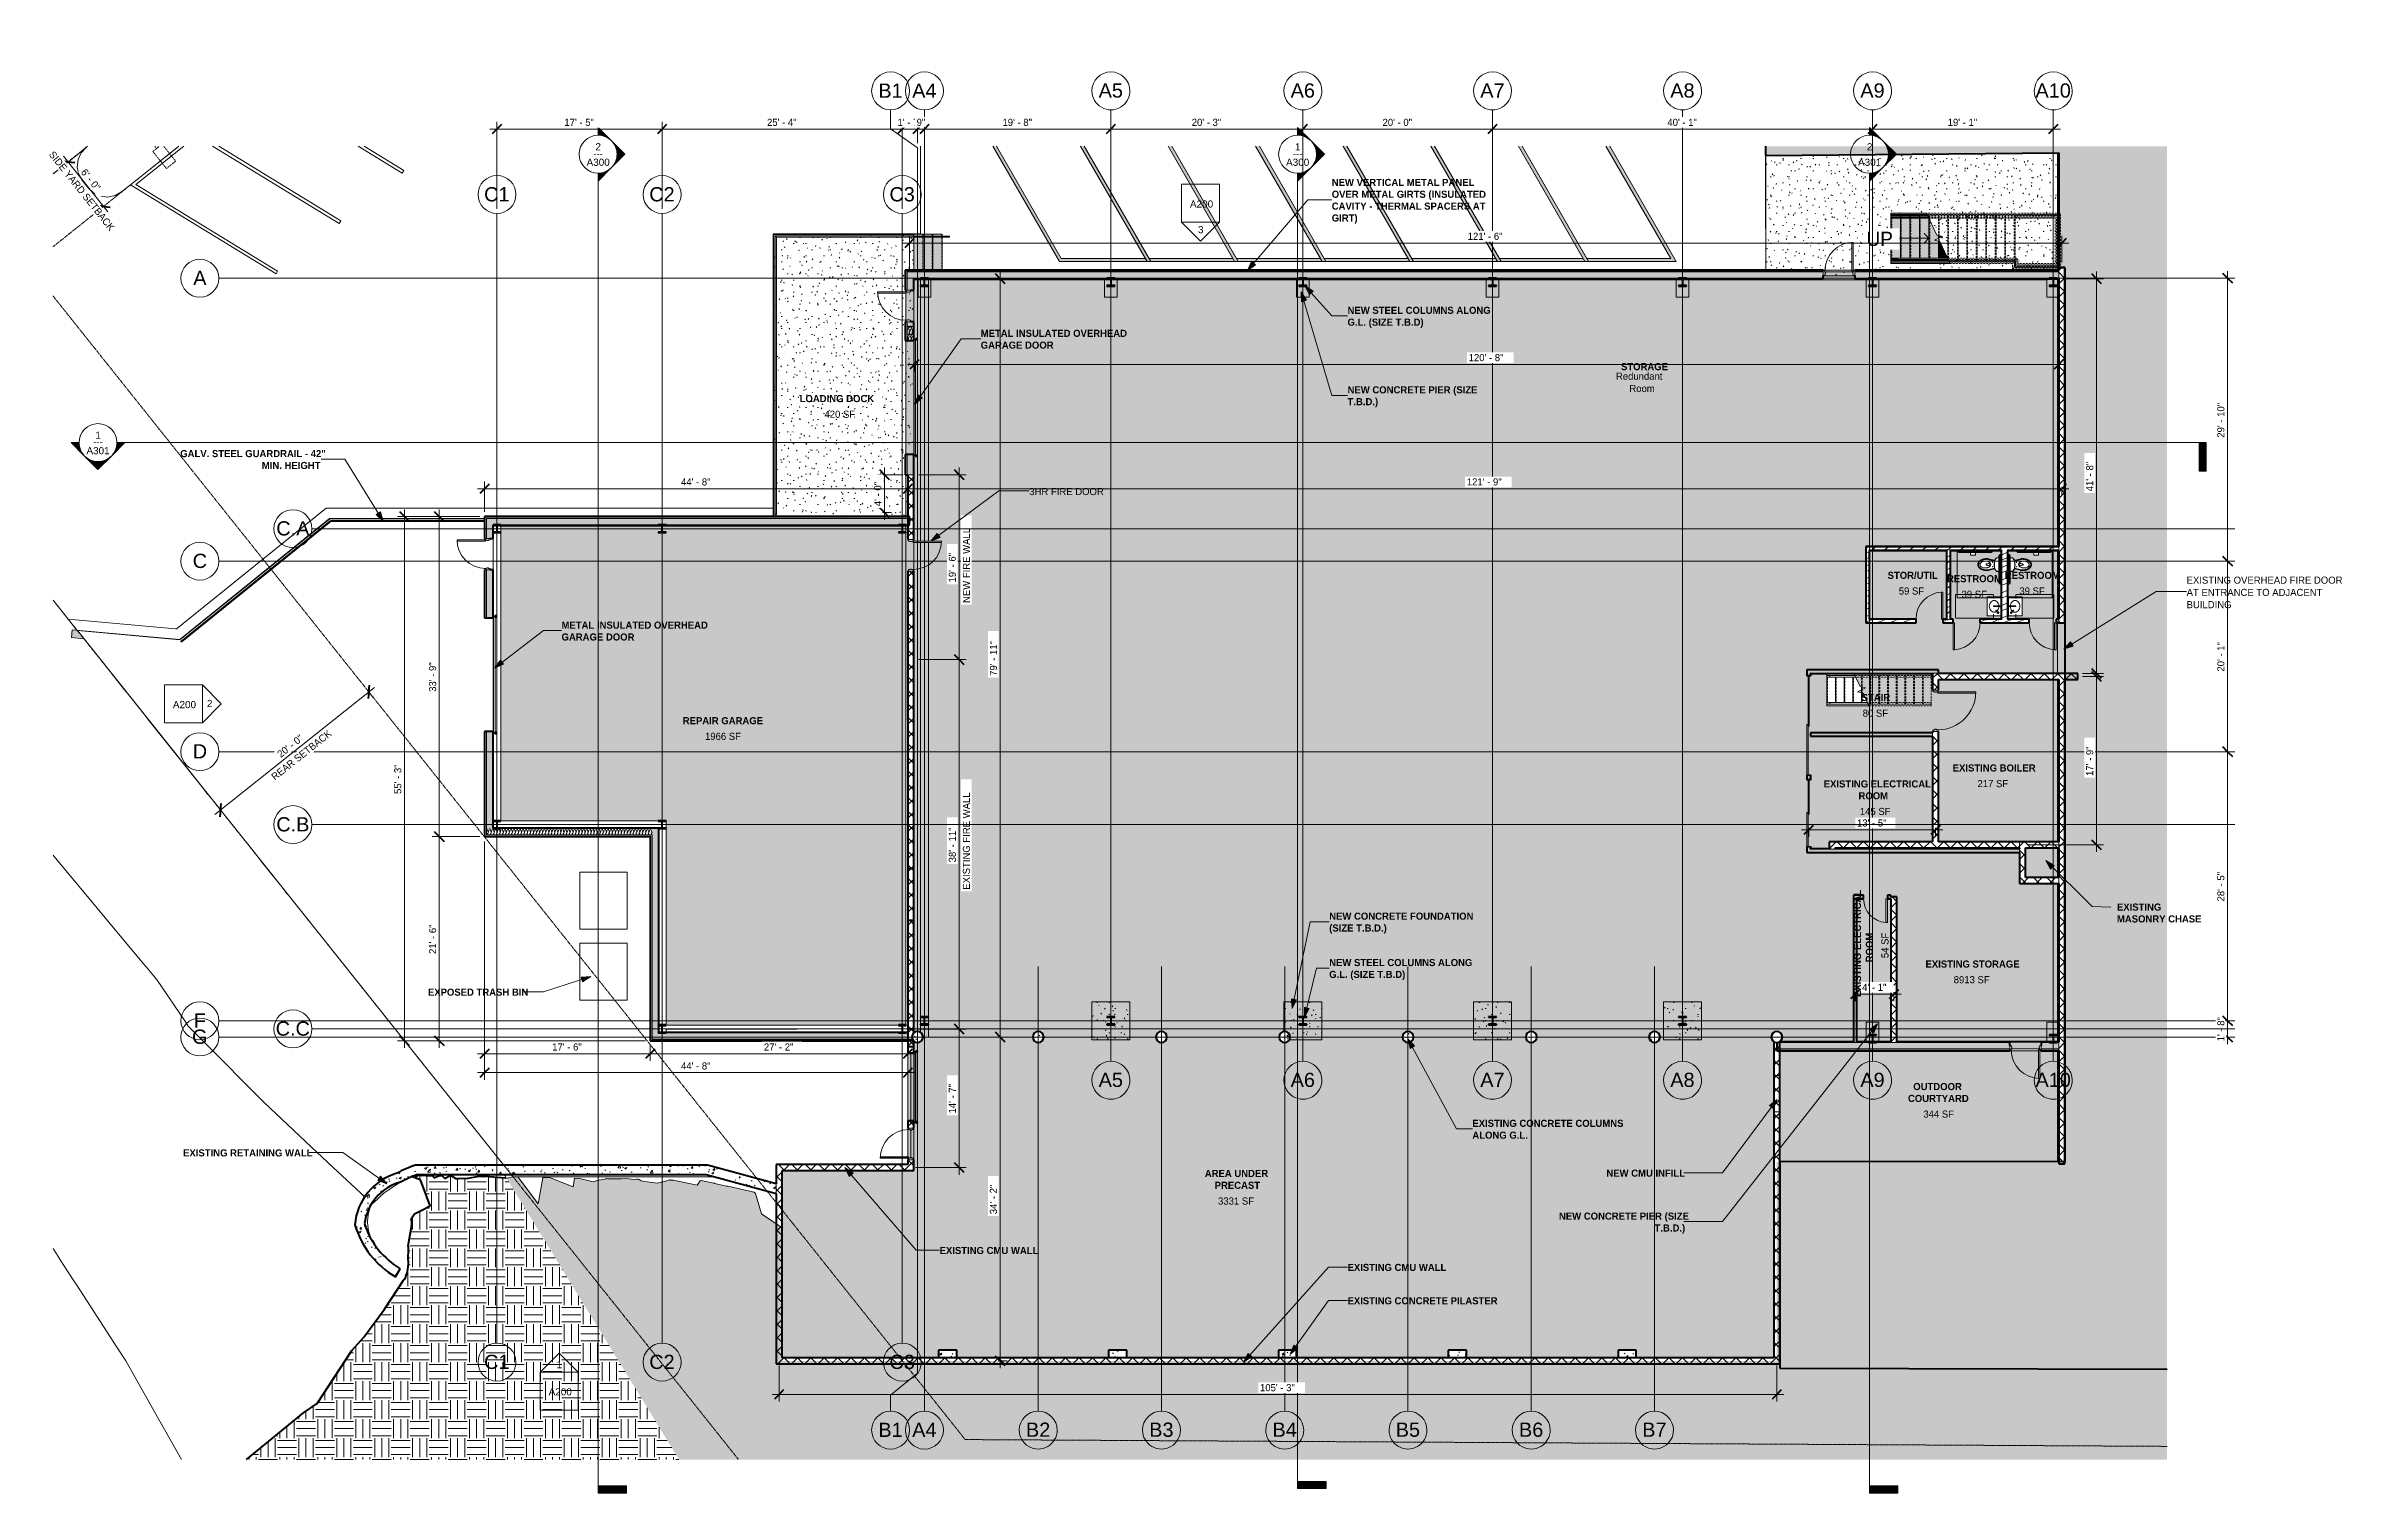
# Model space of a CAD drawing. Header units: inches. Extents: x -4133 to -1227, y 10223 to 12054.
import ezdxf

# ---------------------------------------------------------------- set-up
doc = ezdxf.new("R2010")
doc.units = ezdxf.units.IN
doc.header["$MEASUREMENT"] = 0
for name, pattern in [('Dash', [0.25, 0.125, -0.125]), ('Double Dash 3_8_', [1, 0.375, -0.125, 0.125, -0.125, 0.125, -0.125]), ('Grid Line 1_2_', [0.875, 0.5, -0.125, 0.125, -0.125]), ('Hidden', [0.28125, 0.1875, -0.09375]), ('Overhead 1_16_', [0.101562, 0.0625, -0.039062])]:
    doc.linetypes.add(name, pattern=pattern)
for name, color, linetype, lineweight in [('A-ANNO-DIMS', 211, 'Continuous', 9), ('A-ANNO-DIMS-96', 211, 'Continuous', 9), ('A-ANNO-NOTE', 131, 'Continuous', 9), ('A-AREA-IDEN', 2, 'Continuous', 9), ('A-DOOR', 31, 'Continuous', 13), ('A-DOOR-FRAM', 31, 'Continuous', 20), ('A-FLOR-HRAL', 11, 'Continuous', 9), ('A-FLOR-HRAL-MBND', 5, 'Continuous', 13), ('A-ROOF', 132, 'Continuous', 13), ('A-WALL', 113, 'Continuous', 13), ('A-WALL-PATT', 111, 'Continuous', 20), ('C-BLDG-PADS', 91, 'Continuous', 13), ('C-PRKG', 3, 'Continuous', 9), ('C-PROP-LINE', 91, 'Double Dash 3_8_', 20), ('C-TOPO', 7, 'Continuous', 9), ('E-LITE-EQPM', 33, 'Continuous', 9), ('E-LITE-EQPM-HDLN', 30, 'Dash', 9), ('G-ANNO-SYMB', 111, 'Continuous', 9), ('G-ANNO-TEXT', 231, 'Continuous', 9), ('G-IMPT', 8, 'Continuous', 9), ('I-WALL', 2, 'Continuous', 13), ('P-SANR-FIXT', 6, 'Continuous', 9), ('Q-SPCQ', 91, 'Continuous', 9), ('S-COLS', 52, 'Continuous', 13), ('S-FNDN', 32, 'Continuous', 13), ('S-GRID', 1, 'Continuous', 9), ('S-GRID-IDEN', 1, 'Continuous', 9), ('S-STRS', 31, 'Continuous', 9), ('S-STRS-ANNO', 31, 'Continuous', 9), ('S-STRS-IDEN', 31, 'Continuous', 9), ('S-STRS-MBND', 31, 'Overhead 1_16_', 9)]:
    doc.layers.add(name, color=color, linetype=linetype, lineweight=lineweight)
doc.styles.add('Arial', font='arial.ttf', dxfattribs={"height": 18})
doc.styles.add('Arial_1', font='arial.ttf', dxfattribs={"height": 9})
doc.styles.add('Century Gothic', font='ufonts.com_century-gothic.ttf', dxfattribs={"height": 18})
doc.styles.add('Century Gothic_1', font='ufonts.com_century-gothic.ttf', dxfattribs={"height": 9})
doc.styles.add('Century Gothic_B', font='GOTHICB.TTF', dxfattribs={"height": 9})
doc.dimstyles.new('OD__1__Tol__', dxfattribs={"dimscale": 12, "dimtxt": 9.397514, "dimasz": 1, "dimexe": 0.75, "dimexo": 0.5, "dimgap": 0.125, "dimtad": 1, "dimdec": 0, "dimzin": 3, "dimdsep": 46, "dimlunit": 4, "dimtxsty": 'Century Gothic_1', "dimblk1": 'OBLIQUE', "dimblk2": 'OBLIQUE', "dimsah": 1, "dimcen": 0.09, "dimdle": 0.75, "dimazin": 0, "dimtfac": 1, "dimtdec": 4, "dimtix": 1, "dimtmove": 0, "dimatfit": 3, "dimfxl": 1, "dimtvp": 1, "dimtfill": 1, "dimfrac": 2, "dimtolj": 1, "dimtzin": 0, "dimarcsym": 2})
pattern_1 = [(45, (0, 0), (-8.485281, 8.485281), []), (135, (0, 0), (-8.485281, -8.485281), [])]
pattern_2 = [(50, (0, 0), (27.5427, -2.40992), [2.88, -31.68]), (355, (0, 0), (-5.327844, 28.884266), [2.304, -25.344]), (100.451, (2.295, -0.2), (22.215316, 26.47393), [2.448, -26.924]), (46.184, (0, 7.68), (40.98187, -6.35642), [4.32, -47.52]), (96.636, (3.415, 7.15), (35.89075, 37.40619), [3.671, -40.386]), (351.184, (0, 7.68), (35.89097, 37.40622), [3.456, -38.016]), (21, (3.84, 5.76), (22.921036, -15.46073), [2.88, -31.68]), (326, (3.84, 5.76), (9.34353, 27.84574), [2.304, -25.344]), (71.451, (5.75, 4.472), (32.26477, 12.38442), [2.448, -26.924]), (37.5, (0, 0), (0.466855, 12.782707), [1.267, -23.77, 1.267, -24.461, -25.44]), (37.5, (0, 0), (0.466855, 12.782707), [-50.765, 1.267, -24.173]), (7.5, (0, 0), (10.10159, 15.14509), [1.267, -13.402, 1.267, -23.194, -9.696]), (7.5, (0, 0), (10.10159, 15.14509), [-39.13, 1.267, -8.429]), (327.5, (-8.563, 0), (20.499161, -0.86578), [1.267, -8.333, 1.267, -28.685, -39.744]), (327.5, (-8.563, 0), (20.499161, -0.86578), [-39.552, 1.267, -38.477]), (317.5, (-12.403, 0), (22.39478, 3.844288), [1.267, -11.213, 1.267, -18.624, -28.224]), (317.5, (-12.403, 0), (22.39478, 3.844288), [-32.371, 1.267, -26.957])]
pattern_3 = [(0, (0, 0), (30.72, 7.68), [1.267, -21.773, 1.267, -21.773, -122.88]), (0, (0, 0), (30.72, 7.68), [-46.08, 1.267, -44.813, 1.267, -21.773, -53.76]), (0, (0, 0), (30.72, 7.68), [-115.2, 1.267, -14.093, 1.267, -37.133]), (120, (11.52, 3.84), (-22.011075, 22.7643004), [1.267, -21.773, 1.267, -21.773, -122.88]), (120, (11.52, 3.84), (-22.011075, 22.7643004), [-46.08, 1.267, -44.813, 1.267, -21.773, -53.76]), (120, (11.52, 3.84), (-22.011075, 22.7643004), [-115.2, 1.267, -14.093, 1.267, -37.133]), (240, (15.36, 19.2), (-8.708925, -30.4443004), [1.267, -21.773, 1.267, -21.773, -122.88]), (240, (15.36, 19.2), (-8.708925, -30.4443004), [-46.08, 1.267, -44.813, 1.267, -21.773, -53.76]), (240, (15.36, 19.2), (-8.708925, -30.4443004), [-115.2, 1.267, -14.093, 1.267, -37.133])]
pattern_4 = [(161.57, (0.48, 0.48), (-3.83995378, -1.544e-05), [0, -27.322, 3.034, 0]), (18.43, (-0.48, 0.48), (-3.83995378, 1.544e-05), [0, -27.322, 3.034, 0]), (108.43, (0.48, 0.48), (1.919622, -9.60052459), [9.106, -21.25]), (71.57, (-0.48, 0.48), (1.919622, 9.60052459), [9.106, -21.25])]
pattern_5 = [(0, (0, 0), (0, 4.798), []), (315, (0, 0), (4.7984266, 0), [6.786, -6.786]), (45, (0, 0), (4.7984266, 0), [6.786, -6.786])]
pattern_6 = [(216.87, (6.397, 15.994), (47.9809429, 31.9870857), [7.997, -71.971]), (206.565, (15.994, 11.196), (-15.993714, -15.9941327), [17.881, -17.881]), (198.435, (15.994, 3.199), (-31.9867405, -15.9938803), [10.115, -40.461])]
pattern_7 = [(0, (0, 0), (24, 24), [24, -24]), (0, (0, 9), (24, 24), [24, -24]), (0, (0, 18), (24, 24), [24, -24]), (90, (3, 21), (-24, 24), [24, -24]), (90, (12, 21), (-24, 24), [24, -24]), (90, (21, 21), (-24, 24), [24, -24])]

msp = doc.modelspace()

# ---------------------------------------------------------------- texts
at = {"layer": 'A-AREA-IDEN', "char_height": 9, "attachment_point": 1}
for s, insert, width, style in [('Redundant', (-2146, 11640.9), 84.84, 'Century Gothic_1'), ('STORAGE', (-2139.6, 11653), 69.387, 'Century Gothic_B'), ('Room', (-2129, 11625.4), 43.935, 'Century Gothic_1'), ('LOADING DOCK', (-3179.1, 11612.6), 120.897, 'Century Gothic_B'), ('420 SF', (-3147.7, 11592.8), 44.844, 'Century Gothic_1'), ('STOR/UTIL', (-1802.2, 11389), 70.902, 'Century Gothic_B'), ('59 SF', (-1788, 11369.2), 36.36, 'Century Gothic_1'), ('RESTROOM', (-1727, 11384.8), 80.901, 'Century Gothic_B'), ('39 SF', (-1708.6, 11365), 36.36, 'Century Gothic_1'), ('39 SF', (-1635.4, 11369.2), 36.36, 'Century Gothic_1'), ('STAIR', (-1835, 11234.4), 39.39, 'Century Gothic_B'), ('REPAIR GARAGE', (-3327.1, 11205.1), 121.503, 'Century Gothic_B'), ('80 SF', (-1833.7, 11214.6), 36.36, 'Century Gothic_1'), ('1966 SF', (-3298.9, 11185.3), 53.328, 'Century Gothic_1'), ('EXISTING BOILER', (-1719.8, 11145.3), 120.897, 'Century Gothic_B'), ('EXISTING ELECTRICAL', (-1883, 11125.1), 155.742, 'Century Gothic_B'), ('ROOM', (-1839, 11110.1), 49.086, 'Century Gothic_B'), ('217 SF', (-1688.4, 11125.5), 44.844, 'Century Gothic_1'), ('145 SF', (-1837.3, 11090.3), 44.844, 'Century Gothic_1'), ('EXISTING STORAGE', (-1754.2, 10897.2), 139.986, 'Century Gothic_B'), ('8913 SF', (-1718.5, 10877.4), 53.328, 'Century Gothic_1'), ('COURTYARD', (-1776.4, 10727.2), 91.809, 'Century Gothic_B'), ('OUTDOOR', (-1769.7, 10742.2), 75.447, 'Century Gothic_B'), ('344 SF', (-1757, 10707.4), 44.844, 'Century Gothic_1'), ('AREA UNDER', (-2666.4, 10632.3), 94.233, 'Century Gothic_B'), ('PRECAST', (-2653.9, 10617.3), 64.236, 'Century Gothic_B'), ('3331 SF', (-2649.6, 10597.4), 53.328, 'Century Gothic_1')]:
    msp.add_mtext(s, dxfattribs=dict(at, insert=insert, width=width, style=style))
at = {"layer": 'A-AREA-IDEN', "char_height": 9, "attachment_point": 1, "rotation": 90}
for s, insert, width, style in [('EXISTING ELECTRICAL', (-1844.8, 10850.9), 155.742, 'Century Gothic_B'), ('ROOM', (-1829.8, 10894.9), 49.086, 'Century Gothic_B'), ('54 SF', (-1810, 10900.2), 36.36, 'Century Gothic_1')]:
    msp.add_mtext(s, dxfattribs=dict(at, insert=insert, width=width, style=style))
at = {"layer": 'G-ANNO-SYMB', "char_height": 9, "attachment_point": 1}
for s, insert, width, style in [('---', (-3440.2, 11922.7), 15.453, 'Century Gothic_1'), ('2', (-3437.6, 11931.2), 8.484, 'Arial_1'), ('---', (-2554.9, 11922.7), 15.453, 'Century Gothic_1'), ('1', (-2552.2, 11931.2), 8.484, 'Arial_1'), ('---', (-1831.1, 11922.7), 15.453, 'Century Gothic_1'), ('2', (-1828.4, 11931.2), 8.484, 'Arial_1'), ('A300', (-3448.8, 11911.6), 35.754, 'Arial_1'), ('A300', (-2563.5, 11911.6), 35.754, 'Arial_1'), ('A301', (-1839.6, 11911.6), 35.754, 'Arial_1'), ('A200', (-2685.1, 11858.8), 35.754, 'Arial_1'), ('3', (-2675, 11826.3), 8.484, 'Arial_1'), ('A301', (-4081.8, 11546.7), 35.754, 'Arial_1'), ('---', (-4073.2, 11557.8), 15.453, 'Century Gothic_1'), ('1', (-4070.5, 11566.3), 8.484, 'Arial_1'), ('A200', (-3972.4, 11225.4), 35.754, 'Arial_1'), ('2', (-3929.3, 11226.9), 8.484, 'Arial_1'), ('1', (-3486.6, 10390.4), 8.484, 'Arial_1'), ('A200', (-3496.8, 10356), 35.754, 'Arial_1')]:
    msp.add_mtext(s, dxfattribs=dict(at, insert=insert, width=width, style=style))
at = {"layer": 'G-ANNO-TEXT', "char_height": 9, "attachment_point": 1, "style": 'Century Gothic_B'}
for s, insert, width in [('NEW VERTICAL METAL PANEL', (-2505.7, 11886.1), 208.767), ('OVER METAL GIRTS (INSULATED', (-2505.7, 11871.1), 224.826), ('CAVITY - THERMAL SPACERS AT', (-2505.7, 11856.1), 228.462), ('GIRT)', (-2505.7, 11841.1), 38.481), ('NEW STEEL COLUMNS ALONG', (-2485.7, 11724.3), 215.13), ('G.L. (SIZE T.B.D)', (-2485.7, 11709.3), 111.504), ('T.B.D.)', (-2485.7, 11608.7), 44.844), ('NEW CONCRETE PIER (SIZE', (-2485.7, 11623.7), 191.496), ('GALV. STEEL GUARDRAIL - 42"', (-3963.1, 11543), 216.342), ('MIN. HEIGHT', (-3859.8, 11528), 91.203), ('NEW CONCRETE FOUNDATION', (-2508.9, 10957.8), 222.099), ('(SIZE T.B.D.)', (-2508.9, 10942.8), 83.325), ('NEW STEEL COLUMNS ALONG', (-2508.9, 10899.1), 215.13), ('G.L. (SIZE T.B.D)', (-2508.9, 10884.1), 111.504), ('EXISTING CONCRETE COLUMNS', (-2327.7, 10695.7), 230.886), ('ALONG G.L.', (-2327.7, 10680.7), 88.173), ('EXISTING RETAINING WALL', (-3959.5, 10658.3), 193.314), ('NEW CMU INFILL', (-2158.1, 10632.7), 118.776), ('NEW CONCRETE PIER (SIZE', (-2218.1, 10578.3), 191.496), ('T.B.D.)', (-2097.1, 10563.3), 44.844), ('EXISTING CMU WALL', (-2485.7, 10513.4), 149.682), ('EXISTING CONCRETE PILASTER', (-2485.7, 10471.2), 218.463)]:
    msp.add_mtext(s, dxfattribs=dict(at, insert=insert, width=width))
at = {"layer": 'G-ANNO-TEXT', "color": 147, "lineweight": 20, "char_height": 9, "attachment_point": 1, "style": 'Century Gothic_B'}
for s, insert, width in [('EXISTING ', (-1511.9, 10969.3), 70.599), ('MASONRY CHASE', (-1511.9, 10954.3), 131.805)]:
    msp.add_mtext(s, dxfattribs=dict(at, insert=insert, width=width))
at = {"layer": 'S-GRID-IDEN', "char_height": 18, "attachment_point": 1, "style": 'Arial'}
for s, insert, width in [('B1', (-3079.5, 12006.7), 37.269), ('A4', (-3036.7, 12006.7), 37.269), ('A5', (-2800.7, 12006.9), 37.269), ('A6', (-2557.7, 12006.9), 37.269), ('A7', (-2317.7, 12006.9), 37.269), ('A8', (-2077.2, 12006.9), 37.269), ('A9', (-1836.7, 12006.9), 37.269), ('A10', (-1615, 12006.9), 54.237), ('A', (-3946.6, 11769.8), 20.301), ('C.A', (-3841.5, 11452.9), 50.904), ('C', (-3947.3, 11411.8), 22.119), ('D', (-3947.3, 11170.8), 22.119), ('F', (-3946, 10830.3), 18.786), ('C.C', (-3842.3, 10820.1), 52.722), ('G', (-3948.1, 10809.8), 23.937), ('A5', (-2800.7, 10755.2), 37.269), ('A6', (-2557.7, 10755.2), 37.269), ('A7', (-2317.7, 10755.2), 37.269), ('A8', (-2077.2, 10755.2), 37.269), ('A9', (-1836.7, 10755.2), 37.269), ('A10', (-1615, 10755.2), 54.237), ('C1', (-3578.5, 10398.4), 39.087), ('C2', (-3369.5, 10398.4), 39.087), ('B1', (-3079.5, 10312.4), 37.269), ('A4', (-3036.7, 10312.4), 37.269), ('B2', (-2892.7, 10312.6), 37.269), ('B3', (-2736.7, 10312.6), 37.269), ('B4', (-2580.7, 10312.6), 37.269), ('B5', (-2424.7, 10312.6), 37.269), ('B6', (-2268.7, 10312.6), 37.269), ('B7', (-2112.7, 10312.6), 37.269)]:
    msp.add_mtext(s, dxfattribs=dict(at, insert=insert, width=width))

# ---------------------------------------------------------------- blocks, each defined once
blk = doc.blocks.new('Concrete-Round-Column - 14_-1371887-FLOOR PLAN - 1ST FLOOR PLAN')
at = {"layer": 'S-COLS', "lineweight": 9}
h = blk.add_hatch(dxfattribs=at)
h.set_pattern_fill('FP_3', color=8, style=0, pattern_type=2)
h.set_pattern_definition([(50, (1942.39, -10800.395), (27.5427, -2.40992), [2.88, -31.68]), (355, (1942.39, -10800.395), (-5.327844, 28.884266), [2.304, -25.344]), (100.451, (1944.686, -10800.596), (22.215316, 26.47393), [2.448, -26.924]), (46.184, (1942.39, -10792.715), (40.98187, -6.35642), [4.32, -47.52]), (96.636, (1945.806, -10793.245), (35.89075, 37.40619), [3.671, -40.386]), (351.184, (1942.39, -10792.715), (35.89097, 37.40622), [3.456, -38.016]), (21, (1946.23, -10794.635), (22.921036, -15.46073), [2.88, -31.68]), (326, (1946.23, -10794.635), (9.34353, 27.84574), [2.304, -25.344]), (71.451, (1948.14, -10795.924), (32.26477, 12.38442), [2.448, -26.924]), (37.5, (1942.391, -10800.395), (0.466855, 12.782707), [1.267, -23.77, 1.267, -24.461, -25.44]), (37.5, (1942.391, -10800.395), (0.466855, 12.782707), [-50.765, 1.267, -24.173]), (7.5, (1942.391, -10800.395), (10.10159, 15.14509), [1.267, -13.402, 1.267, -23.194, -9.696]), (7.5, (1942.391, -10800.395), (10.10159, 15.14509), [-39.13, 1.267, -8.429]), (327.5, (1933.828, -10800.395), (20.499161, -0.86578), [1.267, -8.333, 1.267, -28.685, -39.744]), (327.5, (1933.828, -10800.395), (20.499161, -0.86578), [-39.552, 1.267, -38.477]), (317.5, (1929.988, -10800.395), (22.39478, 3.844288), [1.267, -11.213, 1.267, -18.624, -28.224]), (317.5, (1929.988, -10800.395), (22.39478, 3.844288), [-32.371, 1.267, -26.957])])
h.paths.add_polyline_path([(0, -7), (0.9, -6.9), (1.8, -6.8), (2.7, -6.5), (3.5, -6.1), (4.3, -5.6), (4.9, -4.9), (5.6, -4.3), (6.1, -3.5), (6.5, -2.7), (6.8, -1.8), (6.9, -0.9), (7, 0), (6.9, 0.9), (6.8, 1.8), (6.5, 2.7), (6.1, 3.5), (5.6, 4.3), (4.9, 4.9), (4.3, 5.6), (3.5, 6.1), (2.7, 6.5), (1.8, 6.8), (0.9, 6.9), (0, 7), (-0.9, 6.9), (-1.8, 6.8), (-2.7, 6.5), (-3.5, 6.1), (-4.3, 5.6), (-4.9, 4.9), (-5.6, 4.3), (-6.1, 3.5), (-6.5, 2.7), (-6.8, 1.8), (-6.9, 0.9), (-7, 0), (-6.9, -0.9), (-6.8, -1.8), (-6.5, -2.7), (-6.1, -3.5), (-5.6, -4.3), (-4.9, -4.9), (-4.3, -5.6), (-3.5, -6.1), (-2.7, -6.5), (-1.8, -6.8), (-0.9, -6.9)], flags=0)
at = {"layer": 'S-COLS', "lineweight": 50}
for start, end in [(360, 180), (180, 360)]:
    blk.add_arc((0, 0), 7, start, end, dxfattribs=at)
blk = doc.blocks.new('Door-Passage-Single-Flush - 36_ x 84_-1396078-FLOOR PLAN - 1ST FLOOR PLAN')
at = {"layer": 'A-DOOR'}
h = blk.add_hatch(color=255, dxfattribs=at)
h.paths.add_polyline_path([(20, -3.0625), (20, 2.6875), (18, 2.6875), (18, 0.75), (17.375, 0.75), (17.375, -1.125), (18, -1.125), (18, -3.0625)], flags=0)
h.paths.add_polyline_path([(-17.375, -1.125), (-17.375, 0.75), (-18, 0.75), (-18, 2.6875), (-20, 2.6875), (-20, -3.0625), (-18, -3.0625), (-18, -1.125)], flags=0)
blk.add_hatch(color=255, dxfattribs=at).paths.add_polyline_path([(18, -3.0625), (16.25, -3.0625), (16.25, -39.0625), (18, -39.0625)], flags=0)
at = {"layer": 'A-DOOR', "lineweight": 20}
for p, q in [((16.25, -3.0625), (18, -3.0625)), ((16.25, -39.0625), (16.25, -3.0625)), ((18, -3.0625), (18, -39.0625)), ((18, -39.0625), (16.25, -39.0625))]:
    blk.add_line(p, q, dxfattribs=at)
at = {"layer": 'A-DOOR', "lineweight": 9}
blk.add_arc((18, -3.0625), 36, 180, 270, dxfattribs=at)
at = {"layer": 'A-DOOR-FRAM'}
for p, q in [((-20, 2.6875), (-18, 2.6875)), ((-20, -3.0625), (-20, 2.6875)), ((-18, 2.6875), (-18, 0.75)), ((-18, 0.75), (-17.375, 0.75)), ((-17.375, 0.75), (-17.375, -1.125)), ((17.375, 0.75), (18, 0.75)), ((17.375, -1.125), (17.375, 0.75)), ((18, 2.6875), (20, 2.6875)), ((18, 0.75), (18, 2.6875)), ((20, 2.6875), (20, -3.0625)), ((-18, -3.0625), (-20, -3.0625)), ((-18, -1.125), (-18, -3.0625)), ((-17.375, -1.125), (-18, -1.125)), ((18, -1.125), (17.375, -1.125)), ((18, -3.0625), (18, -1.125)), ((20, -3.0625), (18, -3.0625))]:
    blk.add_line(p, q, dxfattribs=at)
blk = doc.blocks.new('Concrete-Round-Column - 14_-V1-FLOOR PLAN - 1ST FLOOR PLAN')
at = {"layer": 'S-COLS', "lineweight": 9}
h = blk.add_hatch(dxfattribs=at)
h.set_pattern_fill('FP_4', color=8, style=0, pattern_type=2)
h.set_pattern_definition([(50, (3030.016, -10800.395), (27.5427, -2.40992), [2.88, -31.68]), (355, (3030.016, -10800.395), (-5.327844, 28.884266), [2.304, -25.344]), (100.451, (3032.31, -10800.596), (22.215316, 26.47393), [2.448, -26.924]), (46.184, (3030.016, -10792.715), (40.98187, -6.35642), [4.32, -47.52]), (96.636, (3033.43, -10793.245), (35.89075, 37.40619), [3.671, -40.386]), (351.184, (3030.016, -10792.715), (35.89097, 37.40622), [3.456, -38.016]), (21, (3033.856, -10794.635), (22.921036, -15.46073), [2.88, -31.68]), (326, (3033.856, -10794.635), (9.34353, 27.84574), [2.304, -25.344]), (71.451, (3035.766, -10795.924), (32.26477, 12.38442), [2.448, -26.924]), (37.5, (3030.016, -10800.395), (0.466855, 12.782707), [1.267, -23.77, 1.267, -24.461, -25.44]), (37.5, (3030.016, -10800.395), (0.466855, 12.782707), [-50.765, 1.267, -24.173]), (7.5, (3030.016, -10800.395), (10.10159, 15.14509), [1.267, -13.402, 1.267, -23.194, -9.696]), (7.5, (3030.016, -10800.395), (10.10159, 15.14509), [-39.13, 1.267, -8.429]), (327.5, (3021.453, -10800.395), (20.499161, -0.86578), [1.267, -8.333, 1.267, -28.685, -39.744]), (327.5, (3021.453, -10800.395), (20.499161, -0.86578), [-39.552, 1.267, -38.477]), (317.5, (3017.613, -10800.395), (22.39478, 3.844288), [1.267, -11.213, 1.267, -18.624, -28.224]), (317.5, (3017.613, -10800.395), (22.39478, 3.844288), [-32.371, 1.267, -26.957])])
h.paths.add_polyline_path([(0, -7), (0.9, -6.9), (1.8, -6.8), (2.7, -6.5), (3.5, -6.1), (4.3, -5.6), (4.9, -4.9), (5.6, -4.3), (6.1, -3.5), (6.5, -2.7), (6.8, -1.8), (6.9, -0.9), (7, 0), (6.9, 0.9), (6.8, 1.8), (6.5, 2.7), (6.1, 3.5), (5.6, 4.3), (4.9, 4.9), (4.3, 5.6), (3.5, 6.1), (2.7, 6.5), (1.8, 6.8), (0.9, 6.9), (0, 7), (-0.9, 6.9), (-1.8, 6.8), (-2.7, 6.5), (-3.5, 6.1), (-4.3, 5.6), (-4.9, 4.9), (-5.6, 4.3), (-6.1, 3.5), (-6.5, 2.7), (-6.8, 1.8), (-6.9, 0.9), (-7, 0), (-6.9, -0.9), (-6.8, -1.8), (-6.5, -2.7), (-6.1, -3.5), (-5.6, -4.3), (-4.9, -4.9), (-4.3, -5.6), (-3.5, -6.1), (-2.7, -6.5), (-1.8, -6.8), (-0.9, -6.9)], flags=0)
at = {"layer": 'S-COLS', "lineweight": 50}
for start, end in [(360, 180), (180, 360)]:
    blk.add_arc((0, 0), 7, start, end, dxfattribs=at)
blk = doc.blocks.new('Door-Sectional_DesignersChoice_Amarr - 7_x8_-1261150-FLOOR PLAN - 1ST FLOOR PLAN')
at = {"layer": 'A-DOOR'}
for points in [[(20.7, -39.3), (20.7, -40), (21.7, -40), (21.7, -39.3)], [(20.7, -42), (21.7, -42), (21.7, -40), (20.7, -40)], [(22, -37.9), (22, -38), (110, -38), (110, -37.9)], [(22, -38), (22, -39.8), (110, -39.8), (110, -38)], [(22, -39.8), (22, -39.9), (110, -39.9), (110, -39.8)], [(110.3, -39.3), (110.3, -40), (111.3, -40), (111.3, -39.3)], [(110.3, -42), (111.3, -42), (111.3, -40), (110.3, -40)]]:
    blk.add_hatch(color=255, dxfattribs=at).paths.add_polyline_path(points, flags=0)
for p, q in [((20.7, -40), (20.7, -39.3)), ((20.7, -39.3), (21.7, -39.3)), ((21.7, -39.3), (21.7, -40)), ((22, -38), (22, -37.9)), ((22, -37.9), (110, -37.9)), ((22, -39.8), (22, -38)), ((22, -38), (110, -38)), ((22, -39.9), (22, -39.8)), ((22, -39.8), (110, -39.8)), ((22, -39.9), (110, -39.9)), ((110, -37.9), (110, -38)), ((110, -38), (110, -39.8)), ((110, -39.8), (110, -39.9)), ((110.3, -40), (110.3, -39.3)), ((110.3, -39.3), (111.3, -39.3)), ((111.3, -39.3), (111.3, -40))]:
    blk.add_line(p, q, dxfattribs=at)
at = {"layer": 'A-DOOR', "lineweight": 50}
for p, q in [((21.7, -40), (20.7, -40)), ((20.7, -40), (20.7, -42)), ((20.7, -42), (21.7, -42)), ((21.7, -42), (21.7, -40)), ((111.3, -40), (110.3, -40)), ((110.3, -40), (110.3, -42)), ((110.3, -42), (111.3, -42)), ((111.3, -42), (111.3, -40))]:
    blk.add_line(p, q, dxfattribs=at)
blk = doc.blocks.new('Concrete-Round-Column - 14_-1371888-FLOOR PLAN - 1ST FLOOR PLAN')
at = {"layer": 'S-COLS', "lineweight": 9}
h = blk.add_hatch(dxfattribs=at)
h.set_pattern_fill('FP_5', color=8, style=0, pattern_type=2)
h.set_pattern_definition([(50, (2877.203, -10800.395), (27.5427, -2.40992), [2.88, -31.68]), (355, (2877.203, -10800.395), (-5.327844, 28.884266), [2.304, -25.344]), (100.451, (2879.498, -10800.596), (22.215316, 26.47393), [2.448, -26.924]), (46.184, (2877.203, -10792.715), (40.98187, -6.35642), [4.32, -47.52]), (96.636, (2880.618, -10793.245), (35.89075, 37.40619), [3.671, -40.386]), (351.184, (2877.203, -10792.715), (35.89097, 37.40622), [3.456, -38.016]), (21, (2881.043, -10794.635), (22.921036, -15.46073), [2.88, -31.68]), (326, (2881.043, -10794.635), (9.34353, 27.84574), [2.304, -25.344]), (71.451, (2882.953, -10795.924), (32.26477, 12.38442), [2.448, -26.924]), (37.5, (2877.203, -10800.395), (0.466855, 12.782707), [1.267, -23.77, 1.267, -24.461, -25.44]), (37.5, (2877.203, -10800.395), (0.466855, 12.782707), [-50.765, 1.267, -24.173]), (7.5, (2877.203, -10800.395), (10.10159, 15.14509), [1.267, -13.402, 1.267, -23.194, -9.696]), (7.5, (2877.203, -10800.395), (10.10159, 15.14509), [-39.13, 1.267, -8.429]), (327.5, (2868.64, -10800.395), (20.499161, -0.86578), [1.267, -8.333, 1.267, -28.685, -39.744]), (327.5, (2868.64, -10800.395), (20.499161, -0.86578), [-39.552, 1.267, -38.477]), (317.5, (2864.8, -10800.395), (22.39478, 3.844288), [1.267, -11.213, 1.267, -18.624, -28.224]), (317.5, (2864.8, -10800.395), (22.39478, 3.844288), [-32.371, 1.267, -26.957])])
h.paths.add_polyline_path([(0, -7), (0.9, -6.9), (1.8, -6.8), (2.7, -6.5), (3.5, -6.1), (4.3, -5.6), (4.9, -4.9), (5.6, -4.3), (6.1, -3.5), (6.5, -2.7), (6.8, -1.8), (6.9, -0.9), (7, 0), (6.9, 0.9), (6.8, 1.8), (6.5, 2.7), (6.1, 3.5), (5.6, 4.3), (4.9, 4.9), (4.3, 5.6), (3.5, 6.1), (2.7, 6.5), (1.8, 6.8), (0.9, 6.9), (0, 7), (-0.9, 6.9), (-1.8, 6.8), (-2.7, 6.5), (-3.5, 6.1), (-4.3, 5.6), (-4.9, 4.9), (-5.6, 4.3), (-6.1, 3.5), (-6.5, 2.7), (-6.8, 1.8), (-6.9, 0.9), (-7, 0), (-6.9, -0.9), (-6.8, -1.8), (-6.5, -2.7), (-6.1, -3.5), (-5.6, -4.3), (-4.9, -4.9), (-4.3, -5.6), (-3.5, -6.1), (-2.7, -6.5), (-1.8, -6.8), (-0.9, -6.9)], flags=0)
at = {"layer": 'S-COLS', "lineweight": 50}
for start, end in [(360, 180), (180, 360)]:
    blk.add_arc((0, 0), 7, start, end, dxfattribs=at)
blk = doc.blocks.new('Concrete-Round-Column - 14_-V2-FLOOR PLAN - 1ST FLOOR PLAN')
at = {"layer": 'S-COLS', "lineweight": 9}
h = blk.add_hatch(dxfattribs=at)
h.set_pattern_fill('FP_6', color=8, style=0, pattern_type=2)
h.set_pattern_definition([(50, (2721.203, -10800.395), (27.5427, -2.40992), [2.88, -31.68]), (355, (2721.203, -10800.395), (-5.327844, 28.884266), [2.304, -25.344]), (100.451, (2723.498, -10800.596), (22.215316, 26.47393), [2.448, -26.924]), (46.184, (2721.203, -10792.715), (40.98187, -6.35642), [4.32, -47.52]), (96.636, (2724.618, -10793.245), (35.89075, 37.40619), [3.671, -40.386]), (351.184, (2721.203, -10792.715), (35.89097, 37.40622), [3.456, -38.016]), (21, (2725.043, -10794.635), (22.921036, -15.46073), [2.88, -31.68]), (326, (2725.043, -10794.635), (9.34353, 27.84574), [2.304, -25.344]), (71.451, (2726.953, -10795.924), (32.26477, 12.38442), [2.448, -26.924]), (37.5, (2721.203, -10800.395), (0.466855, 12.782707), [1.267, -23.77, 1.267, -24.461, -25.44]), (37.5, (2721.203, -10800.395), (0.466855, 12.782707), [-50.765, 1.267, -24.173]), (7.5, (2721.203, -10800.395), (10.10159, 15.14509), [1.267, -13.402, 1.267, -23.194, -9.696]), (7.5, (2721.203, -10800.395), (10.10159, 15.14509), [-39.13, 1.267, -8.429]), (327.5, (2712.64, -10800.395), (20.499161, -0.86578), [1.267, -8.333, 1.267, -28.685, -39.744]), (327.5, (2712.64, -10800.395), (20.499161, -0.86578), [-39.552, 1.267, -38.477]), (317.5, (2708.8, -10800.395), (22.39478, 3.844288), [1.267, -11.213, 1.267, -18.624, -28.224]), (317.5, (2708.8, -10800.395), (22.39478, 3.844288), [-32.371, 1.267, -26.957])])
h.paths.add_polyline_path([(0, -7), (0.9, -6.9), (1.8, -6.8), (2.7, -6.5), (3.5, -6.1), (4.3, -5.6), (4.9, -4.9), (5.6, -4.3), (6.1, -3.5), (6.5, -2.7), (6.8, -1.8), (6.9, -0.9), (7, 0), (6.9, 0.9), (6.8, 1.8), (6.5, 2.7), (6.1, 3.5), (5.6, 4.3), (4.9, 4.9), (4.3, 5.6), (3.5, 6.1), (2.7, 6.5), (1.8, 6.8), (0.9, 6.9), (0, 7), (-0.9, 6.9), (-1.8, 6.8), (-2.7, 6.5), (-3.5, 6.1), (-4.3, 5.6), (-4.9, 4.9), (-5.6, 4.3), (-6.1, 3.5), (-6.5, 2.7), (-6.8, 1.8), (-6.9, 0.9), (-7, 0), (-6.9, -0.9), (-6.8, -1.8), (-6.5, -2.7), (-6.1, -3.5), (-5.6, -4.3), (-4.9, -4.9), (-4.3, -5.6), (-3.5, -6.1), (-2.7, -6.5), (-1.8, -6.8), (-0.9, -6.9)], flags=0)
at = {"layer": 'S-COLS', "lineweight": 50}
for start, end in [(360, 180), (180, 360)]:
    blk.add_arc((0, 0), 7, start, end, dxfattribs=at)
blk = doc.blocks.new('Concrete-Round-Column - 14_-V3-FLOOR PLAN - 1ST FLOOR PLAN')
at = {"layer": 'S-COLS', "lineweight": 9}
h = blk.add_hatch(dxfattribs=at)
h.set_pattern_fill('FP_7', color=8, style=0, pattern_type=2)
h.set_pattern_definition([(50, (2565.203, -10800.395), (27.5427, -2.40992), [2.88, -31.68]), (355, (2565.203, -10800.395), (-5.327844, 28.884266), [2.304, -25.344]), (100.451, (2567.498, -10800.596), (22.215316, 26.47393), [2.448, -26.924]), (46.184, (2565.203, -10792.715), (40.98187, -6.35642), [4.32, -47.52]), (96.636, (2568.618, -10793.245), (35.89075, 37.40619), [3.671, -40.386]), (351.184, (2565.203, -10792.715), (35.89097, 37.40622), [3.456, -38.016]), (21, (2569.043, -10794.635), (22.921036, -15.46073), [2.88, -31.68]), (326, (2569.043, -10794.635), (9.34353, 27.84574), [2.304, -25.344]), (71.451, (2570.953, -10795.924), (32.26477, 12.38442), [2.448, -26.924]), (37.5, (2565.203, -10800.395), (0.466855, 12.782707), [1.267, -23.77, 1.267, -24.461, -25.44]), (37.5, (2565.203, -10800.395), (0.466855, 12.782707), [-50.765, 1.267, -24.173]), (7.5, (2565.203, -10800.395), (10.10159, 15.14509), [1.267, -13.402, 1.267, -23.194, -9.696]), (7.5, (2565.203, -10800.395), (10.10159, 15.14509), [-39.13, 1.267, -8.429]), (327.5, (2556.64, -10800.395), (20.499161, -0.86578), [1.267, -8.333, 1.267, -28.685, -39.744]), (327.5, (2556.64, -10800.395), (20.499161, -0.86578), [-39.552, 1.267, -38.477]), (317.5, (2552.8, -10800.395), (22.39478, 3.844288), [1.267, -11.213, 1.267, -18.624, -28.224]), (317.5, (2552.8, -10800.395), (22.39478, 3.844288), [-32.371, 1.267, -26.957])])
h.paths.add_polyline_path([(0, -7), (0.9, -6.9), (1.8, -6.8), (2.7, -6.5), (3.5, -6.1), (4.3, -5.6), (4.9, -4.9), (5.6, -4.3), (6.1, -3.5), (6.5, -2.7), (6.8, -1.8), (6.9, -0.9), (7, 0), (6.9, 0.9), (6.8, 1.8), (6.5, 2.7), (6.1, 3.5), (5.6, 4.3), (4.9, 4.9), (4.3, 5.6), (3.5, 6.1), (2.7, 6.5), (1.8, 6.8), (0.9, 6.9), (0, 7), (-0.9, 6.9), (-1.8, 6.8), (-2.7, 6.5), (-3.5, 6.1), (-4.3, 5.6), (-4.9, 4.9), (-5.6, 4.3), (-6.1, 3.5), (-6.5, 2.7), (-6.8, 1.8), (-6.9, 0.9), (-7, 0), (-6.9, -0.9), (-6.8, -1.8), (-6.5, -2.7), (-6.1, -3.5), (-5.6, -4.3), (-4.9, -4.9), (-4.3, -5.6), (-3.5, -6.1), (-2.7, -6.5), (-1.8, -6.8), (-0.9, -6.9)], flags=0)
at = {"layer": 'S-COLS', "lineweight": 50}
for start, end in [(360, 180), (180, 360)]:
    blk.add_arc((0, 0), 7, start, end, dxfattribs=at)
blk = doc.blocks.new('Concrete-Round-Column - 14_-V4-FLOOR PLAN - 1ST FLOOR PLAN')
at = {"layer": 'S-COLS', "lineweight": 9}
h = blk.add_hatch(dxfattribs=at)
h.set_pattern_fill('FP_8', color=8, style=0, pattern_type=2)
h.set_pattern_definition([(50, (2409.203, -10800.395), (27.5427, -2.40992), [2.88, -31.68]), (355, (2409.203, -10800.395), (-5.327844, 28.884266), [2.304, -25.344]), (100.451, (2411.498, -10800.596), (22.215316, 26.47393), [2.448, -26.924]), (46.184, (2409.203, -10792.715), (40.98187, -6.35642), [4.32, -47.52]), (96.636, (2412.618, -10793.245), (35.89075, 37.40619), [3.671, -40.386]), (351.184, (2409.203, -10792.715), (35.89097, 37.40622), [3.456, -38.016]), (21, (2413.043, -10794.635), (22.921036, -15.46073), [2.88, -31.68]), (326, (2413.043, -10794.635), (9.34353, 27.84574), [2.304, -25.344]), (71.451, (2414.953, -10795.924), (32.26477, 12.38442), [2.448, -26.924]), (37.5, (2409.203, -10800.395), (0.466855, 12.782707), [1.267, -23.77, 1.267, -24.461, -25.44]), (37.5, (2409.203, -10800.395), (0.466855, 12.782707), [-50.765, 1.267, -24.173]), (7.5, (2409.203, -10800.395), (10.10159, 15.14509), [1.267, -13.402, 1.267, -23.194, -9.696]), (7.5, (2409.203, -10800.395), (10.10159, 15.14509), [-39.13, 1.267, -8.429]), (327.5, (2400.64, -10800.395), (20.499161, -0.86578), [1.267, -8.333, 1.267, -28.685, -39.744]), (327.5, (2400.64, -10800.395), (20.499161, -0.86578), [-39.552, 1.267, -38.477]), (317.5, (2396.8, -10800.395), (22.39478, 3.844288), [1.267, -11.213, 1.267, -18.624, -28.224]), (317.5, (2396.8, -10800.395), (22.39478, 3.844288), [-32.371, 1.267, -26.957])])
h.paths.add_polyline_path([(0, -7), (0.9, -6.9), (1.8, -6.8), (2.7, -6.5), (3.5, -6.1), (4.3, -5.6), (4.9, -4.9), (5.6, -4.3), (6.1, -3.5), (6.5, -2.7), (6.8, -1.8), (6.9, -0.9), (7, 0), (6.9, 0.9), (6.8, 1.8), (6.5, 2.7), (6.1, 3.5), (5.6, 4.3), (4.9, 4.9), (4.3, 5.6), (3.5, 6.1), (2.7, 6.5), (1.8, 6.8), (0.9, 6.9), (0, 7), (-0.9, 6.9), (-1.8, 6.8), (-2.7, 6.5), (-3.5, 6.1), (-4.3, 5.6), (-4.9, 4.9), (-5.6, 4.3), (-6.1, 3.5), (-6.5, 2.7), (-6.8, 1.8), (-6.9, 0.9), (-7, 0), (-6.9, -0.9), (-6.8, -1.8), (-6.5, -2.7), (-6.1, -3.5), (-5.6, -4.3), (-4.9, -4.9), (-4.3, -5.6), (-3.5, -6.1), (-2.7, -6.5), (-1.8, -6.8), (-0.9, -6.9)], flags=0)
at = {"layer": 'S-COLS', "lineweight": 50}
for start, end in [(360, 180), (180, 360)]:
    blk.add_arc((0, 0), 7, start, end, dxfattribs=at)
blk = doc.blocks.new('Concrete-Round-Column - 14_-V5-FLOOR PLAN - 1ST FLOOR PLAN')
at = {"layer": 'S-COLS', "lineweight": 9}
h = blk.add_hatch(dxfattribs=at)
h.set_pattern_fill('FP_9', color=8, style=0, pattern_type=2)
h.set_pattern_definition([(50, (2253.203, -10800.395), (27.5427, -2.40992), [2.88, -31.68]), (355, (2253.203, -10800.395), (-5.327844, 28.884266), [2.304, -25.344]), (100.451, (2255.498, -10800.596), (22.215316, 26.47393), [2.448, -26.924]), (46.184, (2253.203, -10792.715), (40.98187, -6.35642), [4.32, -47.52]), (96.636, (2256.618, -10793.245), (35.89075, 37.40619), [3.671, -40.386]), (351.184, (2253.203, -10792.715), (35.89097, 37.40622), [3.456, -38.016]), (21, (2257.043, -10794.635), (22.921036, -15.46073), [2.88, -31.68]), (326, (2257.043, -10794.635), (9.34353, 27.84574), [2.304, -25.344]), (71.451, (2258.953, -10795.924), (32.26477, 12.38442), [2.448, -26.924]), (37.5, (2253.203, -10800.395), (0.466855, 12.782707), [1.267, -23.77, 1.267, -24.461, -25.44]), (37.5, (2253.203, -10800.395), (0.466855, 12.782707), [-50.765, 1.267, -24.173]), (7.5, (2253.203, -10800.395), (10.10159, 15.14509), [1.267, -13.402, 1.267, -23.194, -9.696]), (7.5, (2253.203, -10800.395), (10.10159, 15.14509), [-39.13, 1.267, -8.429]), (327.5, (2244.64, -10800.395), (20.499161, -0.86578), [1.267, -8.333, 1.267, -28.685, -39.744]), (327.5, (2244.64, -10800.395), (20.499161, -0.86578), [-39.552, 1.267, -38.477]), (317.5, (2240.8, -10800.395), (22.39478, 3.844288), [1.267, -11.213, 1.267, -18.624, -28.224]), (317.5, (2240.8, -10800.395), (22.39478, 3.844288), [-32.371, 1.267, -26.957])])
h.paths.add_polyline_path([(0, -7), (0.9, -6.9), (1.8, -6.8), (2.7, -6.5), (3.5, -6.1), (4.3, -5.6), (4.9, -4.9), (5.6, -4.3), (6.1, -3.5), (6.5, -2.7), (6.8, -1.8), (6.9, -0.9), (7, 0), (6.9, 0.9), (6.8, 1.8), (6.5, 2.7), (6.1, 3.5), (5.6, 4.3), (4.9, 4.9), (4.3, 5.6), (3.5, 6.1), (2.7, 6.5), (1.8, 6.8), (0.9, 6.9), (0, 7), (-0.9, 6.9), (-1.8, 6.8), (-2.7, 6.5), (-3.5, 6.1), (-4.3, 5.6), (-4.9, 4.9), (-5.6, 4.3), (-6.1, 3.5), (-6.5, 2.7), (-6.8, 1.8), (-6.9, 0.9), (-7, 0), (-6.9, -0.9), (-6.8, -1.8), (-6.5, -2.7), (-6.1, -3.5), (-5.6, -4.3), (-4.9, -4.9), (-4.3, -5.6), (-3.5, -6.1), (-2.7, -6.5), (-1.8, -6.8), (-0.9, -6.9)], flags=0)
at = {"layer": 'S-COLS', "lineweight": 50}
for start, end in [(360, 180), (180, 360)]:
    blk.add_arc((0, 0), 7, start, end, dxfattribs=at)
blk = doc.blocks.new('Concrete-Round-Column - 14_-V6-FLOOR PLAN - 1ST FLOOR PLAN')
at = {"layer": 'S-COLS', "lineweight": 9}
h = blk.add_hatch(dxfattribs=at)
h.set_pattern_fill('FP_10', color=8, style=0, pattern_type=2)
h.set_pattern_definition([(50, (2097.203, -10800.395), (27.5427, -2.40992), [2.88, -31.68]), (355, (2097.203, -10800.395), (-5.327844, 28.884266), [2.304, -25.344]), (100.451, (2099.498, -10800.596), (22.215316, 26.47393), [2.448, -26.924]), (46.184, (2097.203, -10792.715), (40.98187, -6.35642), [4.32, -47.52]), (96.636, (2100.618, -10793.245), (35.89075, 37.40619), [3.671, -40.386]), (351.184, (2097.203, -10792.715), (35.89097, 37.40622), [3.456, -38.016]), (21, (2101.043, -10794.635), (22.921036, -15.46073), [2.88, -31.68]), (326, (2101.043, -10794.635), (9.34353, 27.84574), [2.304, -25.344]), (71.451, (2102.953, -10795.924), (32.26477, 12.38442), [2.448, -26.924]), (37.5, (2097.203, -10800.395), (0.466855, 12.782707), [1.267, -23.77, 1.267, -24.461, -25.44]), (37.5, (2097.203, -10800.395), (0.466855, 12.782707), [-50.765, 1.267, -24.173]), (7.5, (2097.203, -10800.395), (10.10159, 15.14509), [1.267, -13.402, 1.267, -23.194, -9.696]), (7.5, (2097.203, -10800.395), (10.10159, 15.14509), [-39.13, 1.267, -8.429]), (327.5, (2088.64, -10800.395), (20.499161, -0.86578), [1.267, -8.333, 1.267, -28.685, -39.744]), (327.5, (2088.64, -10800.395), (20.499161, -0.86578), [-39.552, 1.267, -38.477]), (317.5, (2084.8, -10800.395), (22.39478, 3.844288), [1.267, -11.213, 1.267, -18.624, -28.224]), (317.5, (2084.8, -10800.395), (22.39478, 3.844288), [-32.371, 1.267, -26.957])])
h.paths.add_polyline_path([(0, -7), (0.9, -6.9), (1.8, -6.8), (2.7, -6.5), (3.5, -6.1), (4.3, -5.6), (4.9, -4.9), (5.6, -4.3), (6.1, -3.5), (6.5, -2.7), (6.8, -1.8), (6.9, -0.9), (7, 0), (6.9, 0.9), (6.8, 1.8), (6.5, 2.7), (6.1, 3.5), (5.6, 4.3), (4.9, 4.9), (4.3, 5.6), (3.5, 6.1), (2.7, 6.5), (1.8, 6.8), (0.9, 6.9), (0, 7), (-0.9, 6.9), (-1.8, 6.8), (-2.7, 6.5), (-3.5, 6.1), (-4.3, 5.6), (-4.9, 4.9), (-5.6, 4.3), (-6.1, 3.5), (-6.5, 2.7), (-6.8, 1.8), (-6.9, 0.9), (-7, 0), (-6.9, -0.9), (-6.8, -1.8), (-6.5, -2.7), (-6.1, -3.5), (-5.6, -4.3), (-4.9, -4.9), (-4.3, -5.6), (-3.5, -6.1), (-2.7, -6.5), (-1.8, -6.8), (-0.9, -6.9)], flags=0)
at = {"layer": 'S-COLS', "lineweight": 50}
for start, end in [(360, 180), (180, 360)]:
    blk.add_arc((0, 0), 7, start, end, dxfattribs=at)
blk = doc.blocks.new('Door-Interior-Double-Sliding-2_Panel-Wood - 125_ x 80_-1239573-FLOOR PLAN - 1ST FLOOR PLAN')
at = {"layer": 'A-DOOR'}
h = blk.add_hatch(color=255, dxfattribs=at)
h.paths.add_polyline_path([(-65.25, -3.125), (-62.75, -3.125), (-62.75, -2.375), (-65.25, -2.375)], flags=0)
h.paths.add_polyline_path([(-65.25, 2.875), (-65.25, 2.125), (-62.75, 2.125), (-62.75, 2.875)], flags=0)
h.paths.add_polyline_path([(62.75, 2.125), (65.25, 2.125), (65.25, 2.875), (62.75, 2.875)], flags=0)
h.paths.add_polyline_path([(62.75, -2.375), (62.75, -3.125), (65.25, -3.125), (65.25, -2.375)], flags=0)
h = blk.add_hatch(color=255, dxfattribs=at)
h.paths.add_polyline_path([(-63.5, -2.375), (-62.5, -2.375), (-62.5, 2.125), (-63.5, 2.125)], flags=0)
h.paths.add_polyline_path([(62.5, 2.125), (62.5, -2.375), (63.5, -2.375), (63.5, 2.125)], flags=0)
for points in [[(-62.5, 2.125), (-62.5, 0.75), (1, 0.75), (1, 2.125)], [(-1, -0.625), (62.5, -0.625), (62.5, 0.75), (-1, 0.75)]]:
    blk.add_hatch(color=255, dxfattribs=at).paths.add_polyline_path(points, flags=0)
at = {"layer": 'A-DOOR', "lineweight": 9}
for p, q in [((-62.75, 2.875), (-65.25, 2.875)), ((-65.25, 2.875), (-65.25, 2.125)), ((-65.25, 2.125), (-62.75, 2.125)), ((-62.75, 2.125), (-62.75, 2.875)), ((65.25, 2.875), (62.75, 2.875)), ((62.75, 2.875), (62.75, 2.125)), ((62.75, 2.125), (65.25, 2.125)), ((65.25, 2.125), (65.25, 2.875)), ((-62.75, -2.375), (-65.25, -2.375)), ((-65.25, -2.375), (-65.25, -3.125)), ((-65.25, -3.125), (-62.75, -3.125)), ((-62.75, -3.125), (-62.75, -2.375)), ((65.25, -2.375), (62.75, -2.375)), ((62.75, -2.375), (62.75, -3.125)), ((62.75, -3.125), (65.25, -3.125)), ((65.25, -3.125), (65.25, -2.375))]:
    blk.add_line(p, q, dxfattribs=at)
at = {"layer": 'A-DOOR', "lineweight": 20}
for p, q in [((1, 2.125), (-62.5, 2.125)), ((-62.5, 2.125), (-62.5, 0.75)), ((-62.5, 0.75), (1, 0.75)), ((62.5, 0.75), (-1, 0.75)), ((-1, 0.75), (-1, -0.625)), ((1, 0.75), (1, 2.125)), ((62.5, -0.625), (62.5, 0.75)), ((-1, -0.625), (62.5, -0.625))]:
    blk.add_line(p, q, dxfattribs=at)
at = {"layer": 'A-DOOR-FRAM'}
for p, q in [((-62.5, 2.125), (-63.5, 2.125)), ((-63.5, 2.125), (-63.5, -2.375)), ((-62.5, -2.375), (-62.5, 2.125)), ((62.5, 2.125), (62.5, -2.375)), ((63.5, 2.125), (62.5, 2.125)), ((63.5, -2.375), (63.5, 2.125)), ((-63.5, -2.375), (-62.5, -2.375)), ((62.5, -2.375), (63.5, -2.375))]:
    blk.add_line(p, q, dxfattribs=at)
blk = doc.blocks.new('Door-Interior-Double-Sliding-2_Panel-Wood - 84_ x 80_-1239550-FLOOR PLAN - 1ST FLOOR PLAN')
at = {"layer": 'A-DOOR'}
h = blk.add_hatch(color=255, dxfattribs=at)
h.paths.add_polyline_path([(-44.75, -3.125), (-42.25, -3.125), (-42.25, -2.375), (-44.75, -2.375)], flags=0)
h.paths.add_polyline_path([(-44.75, 2.875), (-44.75, 2.125), (-42.25, 2.125), (-42.25, 2.875)], flags=0)
h.paths.add_polyline_path([(42.25, 2.125), (44.75, 2.125), (44.75, 2.875), (42.25, 2.875)], flags=0)
h.paths.add_polyline_path([(42.25, -2.375), (42.25, -3.125), (44.75, -3.125), (44.75, -2.375)], flags=0)
h = blk.add_hatch(color=255, dxfattribs=at)
h.paths.add_polyline_path([(-43, 2.125), (-43, -2.375), (-42, -2.375), (-42, 2.125)], flags=0)
h.paths.add_polyline_path([(42, -2.375), (43, -2.375), (43, 2.125), (42, 2.125)], flags=0)
for points in [[(-42, 2.125), (-42, 0.75), (1, 0.75), (1, 2.125)], [(-1, 0.75), (-1, -0.625), (42, -0.625), (42, 0.75), (13.039, 0.75)]]:
    blk.add_hatch(color=255, dxfattribs=at).paths.add_polyline_path(points, flags=0)
at = {"layer": 'A-DOOR', "lineweight": 9}
for p, q in [((-42.25, 2.875), (-44.75, 2.875)), ((-44.75, 2.875), (-44.75, 2.125)), ((-44.75, 2.125), (-42.25, 2.125)), ((-42.25, 2.125), (-42.25, 2.875)), ((44.75, 2.875), (42.25, 2.875)), ((42.25, 2.875), (42.25, 2.125)), ((42.25, 2.125), (44.75, 2.125)), ((44.75, 2.125), (44.75, 2.875)), ((-42.25, -2.375), (-44.75, -2.375)), ((-44.75, -2.375), (-44.75, -3.125)), ((-44.75, -3.125), (-42.25, -3.125)), ((-42.25, -3.125), (-42.25, -2.375)), ((44.75, -2.375), (42.25, -2.375)), ((42.25, -2.375), (42.25, -3.125)), ((42.25, -3.125), (44.75, -3.125)), ((44.75, -3.125), (44.75, -2.375))]:
    blk.add_line(p, q, dxfattribs=at)
at = {"layer": 'A-DOOR', "lineweight": 20}
for p, q in [((1, 2.125), (-42, 2.125)), ((-42, 2.125), (-42, 0.75)), ((-42, 0.75), (1, 0.75)), ((42, 0.75), (-1, 0.75)), ((-1, 0.75), (-1, -0.625)), ((1, 0.75), (1, 2.125)), ((42, -0.625), (42, 0.75)), ((-1, -0.625), (42, -0.625))]:
    blk.add_line(p, q, dxfattribs=at)
at = {"layer": 'A-DOOR-FRAM'}
for p, q in [((-42, 2.125), (-43, 2.125)), ((-43, 2.125), (-43, -2.375)), ((-42, -2.375), (-42, 2.125)), ((42, 2.125), (42, -2.375)), ((43, 2.125), (42, 2.125)), ((43, -2.375), (43, 2.125)), ((-43, -2.375), (-42, -2.375)), ((42, -2.375), (43, -2.375))]:
    blk.add_line(p, q, dxfattribs=at)
blk = doc.blocks.new('Door-Passage-Single-Flush - 48_ x 84_-1396083-FLOOR PLAN - 1ST FLOOR PLAN')
at = {"layer": 'A-DOOR'}
h = blk.add_hatch(color=255, dxfattribs=at)
h.paths.add_polyline_path([(-26, -3.0625), (-24, -3.0625), (-24, -1.125), (-23.375, -1.125), (-23.375, 0.75), (-24, 0.75), (-24, 2.6875), (-26, 2.6875)], flags=0)
h.paths.add_polyline_path([(23.375, 0.75), (23.375, -1.125), (24, -1.125), (24, -3.0625), (26, -3.0625), (26, 2.6875), (24, 2.6875), (24, 0.75)], flags=0)
blk.add_hatch(color=255, dxfattribs=at).paths.add_polyline_path([(22.25, -51.0625), (24, -51.0625), (24, -3.0625), (22.25, -3.0625), (22.25, -4.4609)], flags=0)
at = {"layer": 'A-DOOR', "lineweight": 20}
for p, q in [((22.25, -3.0625), (24, -3.0625)), ((22.25, -51.0625), (22.25, -3.0625)), ((24, -3.0625), (24, -51.0625)), ((24, -51.0625), (22.25, -51.0625))]:
    blk.add_line(p, q, dxfattribs=at)
at = {"layer": 'A-DOOR', "lineweight": 9}
blk.add_arc((24, -3.0625), 48, 180, 270, dxfattribs=at)
at = {"layer": 'A-DOOR-FRAM'}
for p, q in [((-26, 2.6875), (-24, 2.6875)), ((-26, -3.0625), (-26, 2.6875)), ((-24, 2.6875), (-24, 0.75)), ((-24, 0.75), (-23.375, 0.75)), ((-23.375, 0.75), (-23.375, -1.125)), ((23.375, 0.75), (24, 0.75)), ((23.375, -1.125), (23.375, 0.75)), ((24, 2.6875), (26, 2.6875)), ((24, 0.75), (24, 2.6875)), ((26, 2.6875), (26, -3.0625)), ((-24, -3.0625), (-26, -3.0625)), ((-24, -1.125), (-24, -3.0625)), ((-23.375, -1.125), (-24, -1.125)), ((24, -1.125), (23.375, -1.125)), ((24, -3.0625), (24, -1.125)), ((26, -3.0625), (24, -3.0625))]:
    blk.add_line(p, q, dxfattribs=at)
blk = doc.blocks.new('Walls 1 - Walls 1-1277454-FLOOR PLAN - 1ST FLOOR PLAN')
at = {"layer": 'A-ROOF'}
blk.add_hatch(color=161, dxfattribs=at).paths.add_polyline_path([(-1448.5, 10380.1), (-1448.5, 11927.3), (-1956.9, 11927.3), (-1956.8, 11915.8), (-1585.5, 11918.9), (-1585.5, 11774.1), (-1577.8, 11774.1), (-1577.8, 10643), (-1938.6, 10642.4), (-1938.6, 10381.4)], flags=0)
at = {"layer": 'A-ROOF', "lineweight": 50}
for p, q in [((-1956.9, 11927.3), (-1956.8, 11915.8)), ((-1956.8, 11915.8), (-1585.5, 11918.9)), ((-1585.5, 11918.9), (-1585.5, 11774.1)), ((-1585.5, 11774.1), (-1577.8, 11774.1)), ((-1577.8, 11774.1), (-1577.8, 10643)), ((-1577.8, 10643), (-1938.6, 10642.4)), ((-1938.6, 10642.4), (-1938.6, 10381.4)), ((-1938.6, 10381.4), (-1448.5, 10380.1))]:
    blk.add_line(p, q, dxfattribs=at)
blk = doc.blocks.new('Door-Sectional_DesignersChoice_Amarr - 16_x8_-1344022-FLOOR PLAN - 1ST FLOOR PLAN')
at = {"layer": 'A-DOOR'}
for p, q in [((-8.3, -41.3), (-8.3, -40.9)), ((-8.3, -40.9), (-7.3, -40.9)), ((-7.3, -40.9), (-7.3, -41.3)), ((-7, -39.6), (-7, -39.5)), ((-7, -39.5), (139, -39.5)), ((-7, -41.5), (-7, -39.6)), ((-7, -39.6), (139, -39.6)), ((-7, -41.5), (-7, -41.5)), ((-7, -41.5), (139, -41.5)), ((-7, -41.5), (139, -41.5)), ((139, -39.5), (139, -39.6)), ((139, -39.6), (139, -41.5)), ((139, -41.5), (139, -41.5)), ((139.3, -41.3), (139.3, -40.9)), ((139.3, -40.9), (140.3, -40.9)), ((140.3, -40.9), (140.3, -41.3))]:
    blk.add_line(p, q, dxfattribs=at)
at = {"layer": 'A-DOOR', "lineweight": 50}
for p, q in [((-7.3, -41.3), (-8.3, -41.3)), ((-8.3, -41.3), (-8.3, -43.3)), ((-8.3, -43.3), (-7.3, -43.3)), ((-7.3, -43.3), (-7.3, -41.3)), ((140.3, -41.3), (139.3, -41.3)), ((139.3, -41.3), (139.3, -43.3)), ((139.3, -43.3), (140.3, -43.3)), ((140.3, -43.3), (140.3, -41.3))]:
    blk.add_line(p, q, dxfattribs=at)
blk = doc.blocks.new('Railing - Lapeyre - 1 1_2_ Post-1355937-FLOOR PLAN - 1ST FLOOR PLAN')
at = {"layer": 'A-FLOR-HRAL'}
blk.add_arc((0, 0), 0.75, 85.3095, 180, dxfattribs=at)
blk = doc.blocks.new('Railing - Lapeyre - 1 1_2_ Post-V7-FLOOR PLAN - 1ST FLOOR PLAN')
at = {"layer": 'A-FLOR-HRAL'}
blk.add_arc((0, 0), 0.75, 180, 360, dxfattribs=at)
blk = doc.blocks.new('Railing - Railing-1339868-FLOOR PLAN - 1ST FLOOR PLAN')
at = {"layer": 'A-FLOR-HRAL'}
for p, q in [((-3034.6, 11813.9), (-3210, 11813.9)), ((-3210, 11813.9), (-3210, 11461.9)), ((-3208.5, 11812.4), (-3034.6, 11812.4)), ((-3208.5, 11461.9), (-3208.5, 11812.4)), ((-3034.6, 11813.9), (-3034.6, 11813.8)), ((-3208.5, 11461.9), (-3210, 11461.9))]:
    blk.add_line(p, q, dxfattribs=at)
blk.add_open_spline([(-3210, 11813.9), (-3210, 11813.9), (-3209.9, 11813.9), (-3209.9, 11813.8), (-3209.9, 11813.8), (-3209.8, 11813.8), (-3209.8, 11813.7), (-3209.7, 11813.7), (-3209.7, 11813.6), (-3209.6, 11813.5), (-3209.5, 11813.5), (-3209.5, 11813.4), (-3209.4, 11813.4), (-3209.4, 11813.3), (-3209.3, 11813.3), (-3209.3, 11813.2), (-3209.3, 11813.2), (-3209.2, 11813.1), (-3209.2, 11813.1), (-3209.1, 11813), (-3209.1, 11813), (-3209, 11813), (-3209, 11812.9), (-3208.9, 11812.9), (-3208.9, 11812.8), (-3208.8, 11812.8), (-3208.8, 11812.7), (-3208.7, 11812.7), (-3208.7, 11812.6), (-3208.6, 11812.6), (-3208.6, 11812.5), (-3208.6, 11812.5), (-3208.5, 11812.5), (-3208.5, 11812.4), (-3208.5, 11812.4), (-3208.5, 11812.4)], degree=3, knots=[0, 0, 0, 0, 0.083333, 0.125, 0.166667, 0.208333, 0.229167, 0.25, 0.291667, 0.333333, 0.354167, 0.375, 0.395833, 0.416667, 0.4375, 0.458333, 0.479167, 0.5, 0.520833, 0.541667, 0.5625, 0.583333, 0.604167, 0.625, 0.645833, 0.666667, 0.6875, 0.708333, 0.75, 0.770833, 0.791667, 0.833333, 0.875, 0.916667, 1, 1, 1, 1], dxfattribs=at)
at = {"rotation": 269.9999999999996}
blk.add_blockref('Railing - Lapeyre - 1 1_2_ Post-1355937-FLOOR PLAN - 1ST FLOOR PLAN', (-3034.6, 11813.1), dxfattribs=at)
blk.add_blockref('Railing - Lapeyre - 1 1_2_ Post-V7-FLOOR PLAN - 1ST FLOOR PLAN', (-3209.2, 11461.9))
blk = doc.blocks.new('Railing - Lapeyre - 1 1_2_ Post-1355956-FLOOR PLAN - 1ST FLOOR PLAN')
at = {"layer": 'A-FLOR-HRAL'}
for start, end in [(360, 180), (180, 360)]:
    blk.add_arc((0, 0), 0.75, start, end, dxfattribs=at)
blk = doc.blocks.new('Railing - Railing-1340472-FLOOR PLAN - 1ST FLOOR PLAN')
at = {"layer": 'A-FLOR-HRAL'}
for p, q in [((-3026.2, 11813.8), (-3034.6, 11813.8)), ((-3026.2, 11812.3), (-3034.6, 11812.3)), ((-2990.2, 11813.8), (-3026.2, 11813.8)), ((-2990.2, 11812.3), (-3026.2, 11812.3))]:
    blk.add_line(p, q, dxfattribs=at)
at = {"rotation": 270}
for p in [(-3034.6, 11813), (-2990.2, 11813)]:
    blk.add_blockref('Railing - Lapeyre - 1 1_2_ Post-1355956-FLOOR PLAN - 1ST FLOOR PLAN', p, dxfattribs=at)
blk = doc.blocks.new('Railing - Railing-1341484-FLOOR PLAN - 1ST FLOOR PLAN')
at = {"layer": 'A-FLOR-HRAL'}
for p, q in [((-3773.1, 11454), (-3962, 11301.4)), ((-3961.1, 11300.3), (-3772.6, 11452.5)), ((-3577.8, 11454), (-3773.1, 11454)), ((-3772.6, 11452.5), (-3577.8, 11452.5)), ((-3961.1, 11300.3), (-3962, 11301.4))]:
    blk.add_line(p, q, dxfattribs=at)
blk.add_open_spline([(-3773.1, 11454), (-3773.1, 11454), (-3773.1, 11454), (-3773, 11453.8), (-3773, 11453.6), (-3772.9, 11453.5), (-3772.9, 11453.4), (-3772.9, 11453.3), (-3772.8, 11453.2), (-3772.8, 11453), (-3772.7, 11452.9), (-3772.7, 11452.7), (-3772.6, 11452.6), (-3772.6, 11452.5), (-3772.6, 11452.5), (-3772.6, 11452.5)], degree=3, knots=[0, 0, 0, 0, 0.166667, 0.25, 0.333333, 0.416667, 0.458333, 0.5, 0.541667, 0.583333, 0.666667, 0.75, 0.833333, 0.916667, 1, 1, 1, 1], dxfattribs=at)
at = {"rotation": 308.9304407069868}
blk.add_blockref('Railing - Lapeyre - 1 1_2_ Post-V7-FLOOR PLAN - 1ST FLOOR PLAN', (-3961.5, 11300.9), dxfattribs=at)
blk = doc.blocks.new('Single-Flush - 30_ x 80_-1225038-FLOOR PLAN - 1ST FLOOR PLAN')
at = {"layer": 'A-DOOR', "lineweight": 20}
for p, q in [((13, -2.25), (13, -32.25)), ((15, -2.25), (13, -2.25)), ((15, -2.25), (15, -32.25)), ((15, -32.25), (13, -32.25))]:
    blk.add_line(p, q, dxfattribs=at)
at = {"layer": 'A-DOOR', "lineweight": 9}
blk.add_arc((15, -2.25), 30.07, 180, 266.18593, dxfattribs=at)
blk = doc.blocks.new('Door-Passage-Single-Flush - 36_ x 80_-1396074-FLOOR PLAN - 1ST FLOOR PLAN')
at = {"layer": 'A-DOOR', "lineweight": 20}
for p, q in [((18, 40.6875), (16.25, 40.6875)), ((16.25, 40.6875), (16.25, 4.6875)), ((18, 4.6875), (18, 40.6875)), ((16.25, 4.6875), (18, 4.6875))]:
    blk.add_line(p, q, dxfattribs=at)
at = {"layer": 'A-DOOR', "lineweight": 9}
blk.add_arc((18, 4.6875), 36, 90, 180, dxfattribs=at)
at = {"layer": 'A-DOOR-FRAM'}
for p, q in [((-18, 4.6875), (-20, 4.6875)), ((-20, 4.6875), (-20, -1.0625)), ((-18, 2.75), (-18, 4.6875)), ((-17.375, 2.75), (-18, 2.75)), ((-18, -1.0625), (-18, 0.875)), ((-18, 0.875), (-17.375, 0.875)), ((-17.375, 0.875), (-17.375, 2.75)), ((18, 2.75), (17.375, 2.75)), ((17.375, 2.75), (17.375, 0.875)), ((17.375, 0.875), (18, 0.875)), ((18, 4.6875), (18, 2.75)), ((20, 4.6875), (18, 4.6875)), ((18, 0.875), (18, -1.0625)), ((20, -1.0625), (20, 4.6875)), ((-20, -1.0625), (-18, -1.0625)), ((18, -1.0625), (20, -1.0625))]:
    blk.add_line(p, q, dxfattribs=at)
blk = doc.blocks.new('W-Wide Flange-Column - W10X49-1549799-FLOOR PLAN - 1ST FLOOR PLAN')
at = {"layer": 'S-COLS', "lineweight": 9}
h = blk.add_hatch(dxfattribs=at)
h.set_pattern_fill('FP_14', color=256, style=0, pattern_type=2)
h.set_pattern_definition([(225, (-2302.202, 11755.405), (9.503515, -9.503515), []), (225, (-2302.202, 11741.005), (9.503515, -9.503515), [])])
h.paths.add_polyline_path([(5, 5), (-5, 5), (-5, 4.4), (-0.9, 4.4), (-0.6, 4.4), (-0.4, 4.2), (-0.2, 4), (-0.2, 3.7), (-0.2, -3.7), (-0.2, -4), (-0.4, -4.2), (-0.6, -4.4), (-0.9, -4.4), (-5, -4.4), (-5, -5), (5, -5), (5, -4.4), (0.9, -4.4), (0.6, -4.4), (0.4, -4.2), (0.2, -4), (0.2, -3.7), (0.2, 3.7), (0.2, 4), (0.4, 4.2), (0.6, 4.4), (0.9, 4.4), (5, 4.4)], flags=0)
at = {"layer": 'S-COLS', "lineweight": 50}
for p, q in [((5, 5), (-5, 5)), ((-5, 5), (-5, 4.4)), ((-5, 4.4), (-0.9, 4.4)), ((-0.2, 3.7), (-0.2, -3.7)), ((0.2, -3.7), (0.2, 3.7)), ((0.9, 4.4), (5, 4.4)), ((5, 4.4), (5, 5)), ((-0.9, -4.4), (-5, -4.4)), ((-5, -4.4), (-5, -5)), ((-5, -5), (5, -5)), ((5, -4.4), (0.9, -4.4)), ((5, -5), (5, -4.4))]:
    blk.add_line(p, q, dxfattribs=at)
for centre, start, end in [((-0.9, 3.7), 0, 90), ((0.9, 3.7), 90, 180), ((-0.9, -3.7), 270, 0), ((0.9, -3.7), 180, 270)]:
    blk.add_arc(centre, 0.691, start, end, dxfattribs=at)
blk = doc.blocks.new('W-Wide Flange-Column - W10X49-1550011-FLOOR PLAN - 1ST FLOOR PLAN')
at = {"layer": 'S-COLS', "lineweight": 9}
h = blk.add_hatch(dxfattribs=at)
h.set_pattern_fill('FP_15', color=256, style=0, pattern_type=2)
h.set_pattern_definition([(45, (2302.203, -10820.888), (-9.503515, 9.503515), []), (45, (2302.203, -10806.488), (-9.503515, 9.503515), [])])
h.paths.add_polyline_path([(-5, -5), (5, -5), (5, -4.4), (0.9, -4.4), (0.6, -4.4), (0.4, -4.2), (0.2, -4), (0.2, -3.7), (0.2, 3.7), (0.2, 4), (0.4, 4.2), (0.6, 4.4), (0.9, 4.4), (5, 4.4), (5, 5), (-5, 5), (-5, 4.4), (-0.9, 4.4), (-0.6, 4.4), (-0.4, 4.2), (-0.2, 4), (-0.2, 3.7), (-0.2, -3.7), (-0.2, -4), (-0.4, -4.2), (-0.6, -4.4), (-0.9, -4.4), (-5, -4.4)], flags=0)
at = {"layer": 'S-COLS', "lineweight": 50}
for p, q in [((5, 5), (-5, 5)), ((-5, 5), (-5, 4.4)), ((-5, 4.4), (-0.9, 4.4)), ((-0.2, 3.7), (-0.2, -3.7)), ((0.2, -3.7), (0.2, 3.7)), ((0.9, 4.4), (5, 4.4)), ((5, 4.4), (5, 5)), ((-0.9, -4.4), (-5, -4.4)), ((-5, -4.4), (-5, -5)), ((-5, -5), (5, -5)), ((5, -4.4), (0.9, -4.4)), ((5, -5), (5, -4.4))]:
    blk.add_line(p, q, dxfattribs=at)
for centre, start, end in [((-0.9, 3.7), 0, 90), ((0.9, 3.7), 90, 180), ((-0.9, -3.7), 270, 0), ((0.9, -3.7), 180, 270)]:
    blk.add_arc(centre, 0.691, start, end, dxfattribs=at)
blk = doc.blocks.new('W-Wide Flange-Column - W10X49-V8-FLOOR PLAN - 1ST FLOOR PLAN')
at = {"layer": 'S-COLS', "lineweight": 9}
h = blk.add_hatch(dxfattribs=at)
h.set_pattern_fill('FP_16', color=256, style=0, pattern_type=2)
h.set_pattern_definition([(225, (-2061.702, 11755.405), (9.503515, -9.503515), []), (225, (-2061.702, 11741.005), (9.503515, -9.503515), [])])
h.paths.add_polyline_path([(5, 5), (-5, 5), (-5, 4.4), (-0.9, 4.4), (-0.6, 4.4), (-0.4, 4.2), (-0.2, 4), (-0.2, 3.7), (-0.2, -3.7), (-0.2, -4), (-0.4, -4.2), (-0.6, -4.4), (-0.9, -4.4), (-5, -4.4), (-5, -5), (5, -5), (5, -4.4), (0.9, -4.4), (0.6, -4.4), (0.4, -4.2), (0.2, -4), (0.2, -3.7), (0.2, 3.7), (0.2, 4), (0.4, 4.2), (0.6, 4.4), (0.9, 4.4), (5, 4.4)], flags=0)
at = {"layer": 'S-COLS', "lineweight": 50}
for p, q in [((5, 5), (-5, 5)), ((-5, 5), (-5, 4.4)), ((-5, 4.4), (-0.9, 4.4)), ((-0.2, 3.7), (-0.2, -3.7)), ((0.2, -3.7), (0.2, 3.7)), ((0.9, 4.4), (5, 4.4)), ((5, 4.4), (5, 5)), ((-0.9, -4.4), (-5, -4.4)), ((-5, -4.4), (-5, -5)), ((-5, -5), (5, -5)), ((5, -4.4), (0.9, -4.4)), ((5, -5), (5, -4.4))]:
    blk.add_line(p, q, dxfattribs=at)
for centre, start, end in [((-0.9, 3.7), 0, 90), ((0.9, 3.7), 90, 180), ((-0.9, -3.7), 270, 0), ((0.9, -3.7), 180, 270)]:
    blk.add_arc(centre, 0.691, start, end, dxfattribs=at)
blk = doc.blocks.new('W-Wide Flange-Column - W10X49-V9-FLOOR PLAN - 1ST FLOOR PLAN')
at = {"layer": 'S-COLS', "lineweight": 9}
h = blk.add_hatch(dxfattribs=at)
h.set_pattern_fill('FP_17', color=256, style=0, pattern_type=2)
h.set_pattern_definition([(45, (2061.703, -10820.888), (-9.503515, 9.503515), []), (45, (2061.703, -10806.488), (-9.503515, 9.503515), [])])
h.paths.add_polyline_path([(-5, -5), (5, -5), (5, -4.4), (0.9, -4.4), (0.6, -4.4), (0.4, -4.2), (0.2, -4), (0.2, -3.7), (0.2, 3.7), (0.2, 4), (0.4, 4.2), (0.6, 4.4), (0.9, 4.4), (5, 4.4), (5, 5), (-5, 5), (-5, 4.4), (-0.9, 4.4), (-0.6, 4.4), (-0.4, 4.2), (-0.2, 4), (-0.2, 3.7), (-0.2, -3.7), (-0.2, -4), (-0.4, -4.2), (-0.6, -4.4), (-0.9, -4.4), (-5, -4.4)], flags=0)
at = {"layer": 'S-COLS', "lineweight": 50}
for p, q in [((5, 5), (-5, 5)), ((-5, 5), (-5, 4.4)), ((-5, 4.4), (-0.9, 4.4)), ((-0.2, 3.7), (-0.2, -3.7)), ((0.2, -3.7), (0.2, 3.7)), ((0.9, 4.4), (5, 4.4)), ((5, 4.4), (5, 5)), ((-0.9, -4.4), (-5, -4.4)), ((-5, -4.4), (-5, -5)), ((-5, -5), (5, -5)), ((5, -4.4), (0.9, -4.4)), ((5, -5), (5, -4.4))]:
    blk.add_line(p, q, dxfattribs=at)
for centre, start, end in [((-0.9, 3.7), 0, 90), ((0.9, 3.7), 90, 180), ((-0.9, -3.7), 270, 0), ((0.9, -3.7), 180, 270)]:
    blk.add_arc(centre, 0.691, start, end, dxfattribs=at)
blk = doc.blocks.new('W-Wide Flange-Column - W10X49-V10-FLOOR PLAN - 1ST FLOOR PLAN')
at = {"layer": 'S-COLS', "lineweight": 9}
h = blk.add_hatch(dxfattribs=at)
h.set_pattern_fill('FP_18', color=256, style=0, pattern_type=2)
h.set_pattern_definition([(225, (-1821.202, 11755.405), (9.503515, -9.503515), []), (225, (-1821.202, 11741.005), (9.503515, -9.503515), [])])
h.paths.add_polyline_path([(5, 5), (-5, 5), (-5, 4.4), (-0.9, 4.4), (-0.6, 4.4), (-0.4, 4.2), (-0.2, 4), (-0.2, 3.7), (-0.2, -3.7), (-0.2, -4), (-0.4, -4.2), (-0.6, -4.4), (-0.9, -4.4), (-5, -4.4), (-5, -5), (5, -5), (5, -4.4), (0.9, -4.4), (0.6, -4.4), (0.4, -4.2), (0.2, -4), (0.2, -3.7), (0.2, 3.7), (0.2, 4), (0.4, 4.2), (0.6, 4.4), (0.9, 4.4), (5, 4.4)], flags=0)
at = {"layer": 'S-COLS', "lineweight": 50}
for p, q in [((5, 5), (-5, 5)), ((-5, 5), (-5, 4.4)), ((-5, 4.4), (-0.9, 4.4)), ((-0.2, 3.7), (-0.2, -3.7)), ((0.2, -3.7), (0.2, 3.7)), ((0.9, 4.4), (5, 4.4)), ((5, 4.4), (5, 5)), ((-0.9, -4.4), (-5, -4.4)), ((-5, -4.4), (-5, -5)), ((-5, -5), (5, -5)), ((5, -4.4), (0.9, -4.4)), ((5, -5), (5, -4.4))]:
    blk.add_line(p, q, dxfattribs=at)
for centre, start, end in [((-0.9, 3.7), 0, 90), ((0.9, 3.7), 90, 180), ((-0.9, -3.7), 270, 0), ((0.9, -3.7), 180, 270)]:
    blk.add_arc(centre, 0.691, start, end, dxfattribs=at)
blk = doc.blocks.new('W-Wide Flange-Column - W10X49-1550129-FLOOR PLAN - 1ST FLOOR PLAN')
at = {"layer": 'S-COLS', "lineweight": 9}
h = blk.add_hatch(dxfattribs=at)
h.set_pattern_fill('FP_19', color=256, style=0, pattern_type=2)
h.set_pattern_definition([(45, (1821.203, -10798.261), (-9.503515, 9.503515), []), (45, (1821.203, -10783.861), (-9.503515, 9.503515), [])])
h.paths.add_polyline_path([(-5, -5), (5, -5), (5, -4.4), (0.9, -4.4), (0.6, -4.4), (0.4, -4.2), (0.2, -4), (0.2, -3.7), (0.2, 3.7), (0.2, 4), (0.4, 4.2), (0.6, 4.4), (0.9, 4.4), (5, 4.4), (5, 5), (-5, 5), (-5, 4.4), (-0.9, 4.4), (-0.6, 4.4), (-0.4, 4.2), (-0.2, 4), (-0.2, 3.7), (-0.2, -3.7), (-0.2, -4), (-0.4, -4.2), (-0.6, -4.4), (-0.9, -4.4), (-5, -4.4)], flags=0)
at = {"layer": 'S-COLS', "lineweight": 50}
for p, q in [((5, 5), (-5, 5)), ((-5, 5), (-5, 4.4)), ((-5, 4.4), (-0.9, 4.4)), ((-0.2, 3.7), (-0.2, -3.7)), ((0.2, -3.7), (0.2, 3.7)), ((0.9, 4.4), (5, 4.4)), ((5, 4.4), (5, 5)), ((-0.9, -4.4), (-5, -4.4)), ((-5, -4.4), (-5, -5)), ((-5, -5), (5, -5)), ((5, -4.4), (0.9, -4.4)), ((5, -5), (5, -4.4))]:
    blk.add_line(p, q, dxfattribs=at)
for centre, start, end in [((-0.9, 3.7), 0, 90), ((0.9, 3.7), 90, 180), ((-0.9, -3.7), 270, 0), ((0.9, -3.7), 180, 270)]:
    blk.add_arc(centre, 0.691, start, end, dxfattribs=at)
blk = doc.blocks.new('W-Wide Flange-Column - W10X49-V11-FLOOR PLAN - 1ST FLOOR PLAN')
at = {"layer": 'S-COLS', "lineweight": 9}
h = blk.add_hatch(dxfattribs=at)
h.set_pattern_fill('FP_20', color=256, style=0, pattern_type=2)
h.set_pattern_definition([(225, (-2785.202, 11755.405), (9.503515, -9.503515), []), (225, (-2785.202, 11741.005), (9.503515, -9.503515), [])])
h.paths.add_polyline_path([(5, 5), (-5, 5), (-5, 4.4), (-0.9, 4.4), (-0.6, 4.4), (-0.4, 4.2), (-0.2, 4), (-0.2, 3.7), (-0.2, -3.7), (-0.2, -4), (-0.4, -4.2), (-0.6, -4.4), (-0.9, -4.4), (-5, -4.4), (-5, -5), (5, -5), (5, -4.4), (0.9, -4.4), (0.6, -4.4), (0.4, -4.2), (0.2, -4), (0.2, -3.7), (0.2, 3.7), (0.2, 4), (0.4, 4.2), (0.6, 4.4), (0.9, 4.4), (5, 4.4)], flags=0)
at = {"layer": 'S-COLS', "lineweight": 50}
for p, q in [((5, 5), (-5, 5)), ((-5, 5), (-5, 4.4)), ((-5, 4.4), (-0.9, 4.4)), ((-0.2, 3.7), (-0.2, -3.7)), ((0.2, -3.7), (0.2, 3.7)), ((0.9, 4.4), (5, 4.4)), ((5, 4.4), (5, 5)), ((-0.9, -4.4), (-5, -4.4)), ((-5, -4.4), (-5, -5)), ((-5, -5), (5, -5)), ((5, -4.4), (0.9, -4.4)), ((5, -5), (5, -4.4))]:
    blk.add_line(p, q, dxfattribs=at)
for centre, start, end in [((-0.9, 3.7), 0, 90), ((0.9, 3.7), 90, 180), ((-0.9, -3.7), 270, 0), ((0.9, -3.7), 180, 270)]:
    blk.add_arc(centre, 0.691, start, end, dxfattribs=at)
blk = doc.blocks.new('W-Wide Flange-Column - W10X49-V12-FLOOR PLAN - 1ST FLOOR PLAN')
at = {"layer": 'S-COLS', "lineweight": 9}
h = blk.add_hatch(dxfattribs=at)
h.set_pattern_fill('FP_21', color=256, style=0, pattern_type=2)
h.set_pattern_definition([(45, (2785.203, -10820.888), (-9.503515, 9.503515), []), (45, (2785.203, -10806.488), (-9.503515, 9.503515), [])])
h.paths.add_polyline_path([(-5, -5), (5, -5), (5, -4.4), (0.9, -4.4), (0.6, -4.4), (0.4, -4.2), (0.2, -4), (0.2, -3.7), (0.2, 3.7), (0.2, 4), (0.4, 4.2), (0.6, 4.4), (0.9, 4.4), (5, 4.4), (5, 5), (-5, 5), (-5, 4.4), (-0.9, 4.4), (-0.6, 4.4), (-0.4, 4.2), (-0.2, 4), (-0.2, 3.7), (-0.2, -3.7), (-0.2, -4), (-0.4, -4.2), (-0.6, -4.4), (-0.9, -4.4), (-5, -4.4)], flags=0)
at = {"layer": 'S-COLS', "lineweight": 50}
for p, q in [((5, 5), (-5, 5)), ((-5, 5), (-5, 4.4)), ((-5, 4.4), (-0.9, 4.4)), ((-0.2, 3.7), (-0.2, -3.7)), ((0.2, -3.7), (0.2, 3.7)), ((0.9, 4.4), (5, 4.4)), ((5, 4.4), (5, 5)), ((-0.9, -4.4), (-5, -4.4)), ((-5, -4.4), (-5, -5)), ((-5, -5), (5, -5)), ((5, -4.4), (0.9, -4.4)), ((5, -5), (5, -4.4))]:
    blk.add_line(p, q, dxfattribs=at)
for centre, start, end in [((-0.9, 3.7), 0, 90), ((0.9, 3.7), 90, 180), ((-0.9, -3.7), 270, 0), ((0.9, -3.7), 180, 270)]:
    blk.add_arc(centre, 0.691, start, end, dxfattribs=at)
blk = doc.blocks.new('W-Wide Flange-Column - W10X49-V13-FLOOR PLAN - 1ST FLOOR PLAN')
at = {"layer": 'S-COLS', "lineweight": 9}
h = blk.add_hatch(dxfattribs=at)
h.set_pattern_fill('FP_22', color=256, style=0, pattern_type=2)
h.set_pattern_definition([(225, (-3021.202, 11755.406), (9.503515, -9.503515), []), (225, (-3021.202, 11741.006), (9.503515, -9.503515), [])])
h.paths.add_polyline_path([(5, 5), (-5, 5), (-5, 4.4), (-0.9, 4.4), (-0.6, 4.4), (-0.4, 4.2), (-0.2, 4), (-0.2, 3.7), (-0.2, -3.7), (-0.2, -4), (-0.4, -4.2), (-0.6, -4.4), (-0.9, -4.4), (-5, -4.4), (-5, -5), (5, -5), (5, -4.4), (0.9, -4.4), (0.6, -4.4), (0.4, -4.2), (0.2, -4), (0.2, -3.7), (0.2, 3.7), (0.2, 4), (0.4, 4.2), (0.6, 4.4), (0.9, 4.4), (5, 4.4)], flags=0)
at = {"layer": 'S-COLS', "lineweight": 50}
for p, q in [((5, 5), (-5, 5)), ((-5, 5), (-5, 4.4)), ((-5, 4.4), (-0.9, 4.4)), ((-0.2, 3.7), (-0.2, -3.7)), ((0.2, -3.7), (0.2, 3.7)), ((0.9, 4.4), (5, 4.4)), ((5, 4.4), (5, 5)), ((-0.9, -4.4), (-5, -4.4)), ((-5, -4.4), (-5, -5)), ((-5, -5), (5, -5)), ((5, -4.4), (0.9, -4.4)), ((5, -5), (5, -4.4))]:
    blk.add_line(p, q, dxfattribs=at)
for centre, start, end in [((-0.9, 3.7), 0, 90), ((0.9, 3.7), 90, 180), ((-0.9, -3.7), 270, 0), ((0.9, -3.7), 180, 270)]:
    blk.add_arc(centre, 0.691, start, end, dxfattribs=at)
blk = doc.blocks.new('W-Wide Flange-Column - W10X49-V14-FLOOR PLAN - 1ST FLOOR PLAN')
at = {"layer": 'S-COLS', "lineweight": 9}
h = blk.add_hatch(dxfattribs=at)
h.set_pattern_fill('FP_23', color=256, style=0, pattern_type=2)
h.set_pattern_definition([(45, (3021.203, -10820.888), (-9.503515, 9.503515), []), (45, (3021.203, -10806.488), (-9.503515, 9.503515), [])])
h.paths.add_polyline_path([(-5, -5), (5, -5), (5, -4.4), (0.9, -4.4), (0.6, -4.4), (0.4, -4.2), (0.2, -4), (0.2, -3.7), (0.2, 3.7), (0.2, 4), (0.4, 4.2), (0.6, 4.4), (0.9, 4.4), (5, 4.4), (5, 5), (-5, 5), (-5, 4.4), (-0.9, 4.4), (-0.6, 4.4), (-0.4, 4.2), (-0.2, 4), (-0.2, 3.7), (-0.2, -3.7), (-0.2, -4), (-0.4, -4.2), (-0.6, -4.4), (-0.9, -4.4), (-5, -4.4)], flags=0)
at = {"layer": 'S-COLS', "lineweight": 50}
for p, q in [((5, 5), (-5, 5)), ((-5, 5), (-5, 4.4)), ((-5, 4.4), (-0.9, 4.4)), ((-0.2, 3.7), (-0.2, -3.7)), ((0.2, -3.7), (0.2, 3.7)), ((0.9, 4.4), (5, 4.4)), ((5, 4.4), (5, 5)), ((-0.9, -4.4), (-5, -4.4)), ((-5, -4.4), (-5, -5)), ((-5, -5), (5, -5)), ((5, -4.4), (0.9, -4.4)), ((5, -5), (5, -4.4))]:
    blk.add_line(p, q, dxfattribs=at)
for centre, start, end in [((-0.9, 3.7), 0, 90), ((0.9, 3.7), 90, 180), ((-0.9, -3.7), 270, 0), ((0.9, -3.7), 180, 270)]:
    blk.add_arc(centre, 0.691, start, end, dxfattribs=at)
blk = doc.blocks.new('W-Wide Flange-Column - W10X49-V15-FLOOR PLAN - 1ST FLOOR PLAN')
at = {"layer": 'S-COLS', "lineweight": 9}
h = blk.add_hatch(dxfattribs=at)
h.set_pattern_fill('FP_24', color=256, style=0, pattern_type=2)
h.set_pattern_definition([(225, (-2542.202, 11755.405), (9.503515, -9.503515), []), (225, (-2542.202, 11741.005), (9.503515, -9.503515), [])])
h.paths.add_polyline_path([(5, 5), (-5, 5), (-5, 4.4), (-0.9, 4.4), (-0.6, 4.4), (-0.4, 4.2), (-0.2, 4), (-0.2, 3.7), (-0.2, -3.7), (-0.2, -4), (-0.4, -4.2), (-0.6, -4.4), (-0.9, -4.4), (-5, -4.4), (-5, -5), (5, -5), (5, -4.4), (0.9, -4.4), (0.6, -4.4), (0.4, -4.2), (0.2, -4), (0.2, -3.7), (0.2, 3.7), (0.2, 4), (0.4, 4.2), (0.6, 4.4), (0.9, 4.4), (5, 4.4)], flags=0)
at = {"layer": 'S-COLS', "lineweight": 50}
for p, q in [((5, 5), (-5, 5)), ((-5, 5), (-5, 4.4)), ((-5, 4.4), (-0.9, 4.4)), ((-0.2, 3.7), (-0.2, -3.7)), ((0.2, -3.7), (0.2, 3.7)), ((0.9, 4.4), (5, 4.4)), ((5, 4.4), (5, 5)), ((-0.9, -4.4), (-5, -4.4)), ((-5, -4.4), (-5, -5)), ((-5, -5), (5, -5)), ((5, -4.4), (0.9, -4.4)), ((5, -5), (5, -4.4))]:
    blk.add_line(p, q, dxfattribs=at)
for centre, start, end in [((-0.9, 3.7), 0, 90), ((0.9, 3.7), 90, 180), ((-0.9, -3.7), 270, 0), ((0.9, -3.7), 180, 270)]:
    blk.add_arc(centre, 0.691, start, end, dxfattribs=at)
blk = doc.blocks.new('W-Wide Flange-Column - W10X49-V16-FLOOR PLAN - 1ST FLOOR PLAN')
at = {"layer": 'S-COLS', "lineweight": 9}
h = blk.add_hatch(dxfattribs=at)
h.set_pattern_fill('FP_25', color=256, style=0, pattern_type=2)
h.set_pattern_definition([(45, (2542.203, -10820.888), (-9.503515, 9.503515), []), (45, (2542.203, -10806.488), (-9.503515, 9.503515), [])])
h.paths.add_polyline_path([(-5, -5), (5, -5), (5, -4.4), (0.9, -4.4), (0.6, -4.4), (0.4, -4.2), (0.2, -4), (0.2, -3.7), (0.2, 3.7), (0.2, 4), (0.4, 4.2), (0.6, 4.4), (0.9, 4.4), (5, 4.4), (5, 5), (-5, 5), (-5, 4.4), (-0.9, 4.4), (-0.6, 4.4), (-0.4, 4.2), (-0.2, 4), (-0.2, 3.7), (-0.2, -3.7), (-0.2, -4), (-0.4, -4.2), (-0.6, -4.4), (-0.9, -4.4), (-5, -4.4)], flags=0)
at = {"layer": 'S-COLS', "lineweight": 50}
for p, q in [((5, 5), (-5, 5)), ((-5, 5), (-5, 4.4)), ((-5, 4.4), (-0.9, 4.4)), ((-0.2, 3.7), (-0.2, -3.7)), ((0.2, -3.7), (0.2, 3.7)), ((0.9, 4.4), (5, 4.4)), ((5, 4.4), (5, 5)), ((-0.9, -4.4), (-5, -4.4)), ((-5, -4.4), (-5, -5)), ((-5, -5), (5, -5)), ((5, -4.4), (0.9, -4.4)), ((5, -5), (5, -4.4))]:
    blk.add_line(p, q, dxfattribs=at)
for centre, start, end in [((-0.9, 3.7), 0, 90), ((0.9, 3.7), 90, 180), ((-0.9, -3.7), 270, 0), ((0.9, -3.7), 180, 270)]:
    blk.add_arc(centre, 0.691, start, end, dxfattribs=at)
blk = doc.blocks.new('Top Rail Type - Top Rail_Internal_-1377795-FLOOR PLAN - 1ST FLOOR PLAN')
at = {"layer": 'A-FLOR-HRAL'}
for p, q in [((-1879.2, 11221.6), (-1879.2, 11223.6)), ((-1879.2, 11223.6), (-1875.1, 11223.6)), ((-1875.1, 11221.6), (-1879.2, 11221.6)), ((-1875.1, 11223.6), (-1875.1, 11223.6)), ((-1875.1, 11223.6), (-1875.1, 11221.6)), ((-1875.1, 11221.6), (-1875.1, 11221.6))]:
    blk.add_line(p, q, dxfattribs=at)
blk = doc.blocks.new('Top Rail Type - Top Rail_Internal_-V17-FLOOR PLAN - 1ST FLOOR PLAN')
at = {"layer": 'A-FLOR-HRAL'}
for p, q in [((-1879.2, 11223.6), (-1879.2, 11221.6)), ((-1879.2, 11223.6), (-1827.7, 11223.6)), ((-1879.2, 11221.6), (-1826.8, 11221.6)), ((-1826.8, 11221.6), (-1827.7, 11223.6))]:
    blk.add_line(p, q, dxfattribs=at)
at = {"layer": 'A-FLOR-HRAL', "linetype": 'Overhead 1_16_'}
for p, q in [((-1827.7, 11223.6), (-1747.2, 11223.6)), ((-1826.8, 11221.6), (-1747.2, 11221.6)), ((-1747.2, 11223.6), (-1747.2, 11221.6))]:
    blk.add_line(p, q, dxfattribs=at)
blk = doc.blocks.new('Top Rail Type - Top Rail_Internal_-1377806-FLOOR PLAN - 1ST FLOOR PLAN')
at = {"layer": 'A-FLOR-HRAL'}
for p, q in [((-1879.2, 11255.6), (-1879.2, 11257.6)), ((-1879.2, 11257.6), (-1875.1, 11257.6)), ((-1875.1, 11255.6), (-1879.2, 11255.6)), ((-1875.1, 11257.6), (-1875.1, 11257.6)), ((-1875.1, 11257.6), (-1875.1, 11255.6)), ((-1875.1, 11255.6), (-1875.1, 11255.6))]:
    blk.add_line(p, q, dxfattribs=at)
blk = doc.blocks.new('Top Rail Type - Top Rail_Internal_-V18-FLOOR PLAN - 1ST FLOOR PLAN')
at = {"layer": 'A-FLOR-HRAL'}
for p, q in [((-1879.2, 11257.6), (-1879.2, 11255.6)), ((-1879.2, 11257.6), (-1843.6, 11257.6)), ((-1879.2, 11255.6), (-1842.7, 11255.6)), ((-1842.7, 11255.6), (-1843.6, 11257.6))]:
    blk.add_line(p, q, dxfattribs=at)
at = {"layer": 'A-FLOR-HRAL', "linetype": 'Overhead 1_16_'}
for p, q in [((-1843.6, 11257.6), (-1747.2, 11257.6)), ((-1842.7, 11255.6), (-1747.2, 11255.6)), ((-1747.2, 11257.6), (-1747.2, 11255.6))]:
    blk.add_line(p, q, dxfattribs=at)
blk = doc.blocks.new('Railing - Lapeyre - 1 1_2_ Post-1355958-FLOOR PLAN - 1ST FLOOR PLAN')
at = {"layer": 'A-FLOR-HRAL'}
blk.add_hatch(color=254, dxfattribs=at).paths.add_polyline_path([(0.7, 0), (0.7, 0.2), (0.6, 0.4), (0.5, 0.5), (0.4, 0.6), (0.2, 0.7), (0, 0.7), (-0.2, 0.7), (-0.4, 0.6), (-0.5, 0.5), (-0.6, 0.4), (-0.7, 0.2), (-0.8, 0), (-0.7, -0.2), (-0.6, -0.4), (-0.5, -0.5), (-0.4, -0.6), (-0.2, -0.7), (0, -0.8), (0.2, -0.7), (0.4, -0.6), (0.5, -0.5), (0.6, -0.4), (0.7, -0.2)], flags=0)
for start, end in [(360, 180), (180, 360)]:
    blk.add_arc((0, 0), 0.75, start, end, dxfattribs=at)
blk = doc.blocks.new('Railing - Railing-1379388-FLOOR PLAN - 1ST FLOOR PLAN')
at = {"layer": 'A-FLOR-HRAL'}
blk.add_line((-3034.6, 11812.3), (-3034.6, 11812.3), dxfattribs=at)
at = {"rotation": 270}
blk.add_blockref('Railing - Lapeyre - 1 1_2_ Post-1355958-FLOOR PLAN - 1ST FLOOR PLAN', (-3034.6, 11813), dxfattribs=at)
blk = doc.blocks.new('Door-Passage-Single-Flush - 36_ x 80_-1396073-FLOOR PLAN - 1ST FLOOR PLAN')
at = {"layer": 'A-DOOR', "lineweight": 20}
for p, q in [((16.25, -4.6875), (18, -4.6875)), ((16.25, -40.6875), (16.25, -4.6875)), ((18, -4.6875), (18, -40.6875)), ((18, -40.6875), (16.25, -40.6875))]:
    blk.add_line(p, q, dxfattribs=at)
at = {"layer": 'A-DOOR', "lineweight": 9}
blk.add_arc((18, -4.6875), 36, 180, 270, dxfattribs=at)
at = {"layer": 'A-DOOR-FRAM'}
for p, q in [((-20, 1.0625), (-18, 1.0625)), ((-20, -4.6875), (-20, 1.0625)), ((-18, 1.0625), (-18, -0.875)), ((18, 1.0625), (20, 1.0625)), ((18, -0.875), (18, 1.0625)), ((20, 1.0625), (20, -4.6875)), ((-18, -4.6875), (-20, -4.6875)), ((-18, -0.875), (-17.375, -0.875)), ((-18, -2.75), (-18, -4.6875)), ((-17.375, -2.75), (-18, -2.75)), ((-17.375, -0.875), (-17.375, -2.75)), ((17.375, -0.875), (18, -0.875)), ((17.375, -2.75), (17.375, -0.875)), ((18, -2.75), (17.375, -2.75)), ((18, -4.6875), (18, -2.75)), ((20, -4.6875), (18, -4.6875))]:
    blk.add_line(p, q, dxfattribs=at)
blk = doc.blocks.new('Trash_Bin_3753 - 6-Yard Bin-1391954-FLOOR PLAN - 1ST FLOOR PLAN')
at = {"layer": 'Q-SPCQ'}
for p, q in [((-36, -30), (-36, 30)), ((-36, 30), (36, 30)), ((36, 30), (36, -30)), ((-36, -30), (36, -30))]:
    blk.add_line(p, q, dxfattribs=at)
blk = doc.blocks.new('W-Wide Flange-Column - W10X49-1549800-FLOOR PLAN - 1ST FLOOR PLAN')
at = {"layer": 'S-COLS', "lineweight": 9}
h = blk.add_hatch(dxfattribs=at)
h.set_pattern_fill('FP_28', color=256, style=0, pattern_type=2)
h.set_pattern_definition([(45, (3353.203, -10810.7), (-9.503515, 9.503515), []), (45, (3353.203, -10796.3), (-9.503515, 9.503515), [])])
h.paths.add_polyline_path([(-5, -5), (5, -5), (5, -4.4), (0.9, -4.4), (0.6, -4.4), (0.4, -4.2), (0.2, -4), (0.2, -3.7), (0.2, 3.7), (0.2, 4), (0.4, 4.2), (0.6, 4.4), (0.9, 4.4), (5, 4.4), (5, 5), (-5, 5), (-5, 4.4), (-0.9, 4.4), (-0.6, 4.4), (-0.4, 4.2), (-0.2, 4), (-0.2, 3.7), (-0.2, -3.7), (-0.2, -4), (-0.4, -4.2), (-0.6, -4.4), (-0.9, -4.4), (-5, -4.4)], flags=0)
at = {"layer": 'S-COLS', "lineweight": 50}
for p, q in [((5, 5), (-5, 5)), ((-5, 5), (-5, 4.4)), ((-5, 4.4), (-0.9, 4.4)), ((-0.2, 3.7), (-0.2, -3.7)), ((0.2, -3.7), (0.2, 3.7)), ((0.9, 4.4), (5, 4.4)), ((5, 4.4), (5, 5)), ((-0.9, -4.4), (-5, -4.4)), ((-5, -4.4), (-5, -5)), ((-5, -5), (5, -5)), ((5, -4.4), (0.9, -4.4)), ((5, -5), (5, -4.4))]:
    blk.add_line(p, q, dxfattribs=at)
for centre, start, end in [((-0.9, 3.7), 0, 90), ((0.9, 3.7), 90, 180), ((-0.9, -3.7), 270, 0), ((0.9, -3.7), 180, 270)]:
    blk.add_arc(centre, 0.691, start, end, dxfattribs=at)
blk = doc.blocks.new('W-Wide Flange-Column - W10X49-1549801-FLOOR PLAN - 1ST FLOOR PLAN')
at = {"layer": 'S-COLS', "lineweight": 9}
h = blk.add_hatch(dxfattribs=at)
h.set_pattern_fill('FP_29', color=256, style=0, pattern_type=2)
h.set_pattern_definition([(45, (3353.203, -11069.136), (-9.503515, 9.503515), []), (45, (3353.203, -11054.736), (-9.503515, 9.503515), [])])
h.paths.add_polyline_path([(-5, -5), (5, -5), (5, -4.4), (0.9, -4.4), (0.6, -4.4), (0.4, -4.2), (0.2, -4), (0.2, -3.7), (0.2, 3.7), (0.2, 4), (0.4, 4.2), (0.6, 4.4), (0.9, 4.4), (5, 4.4), (5, 5), (-5, 5), (-5, 4.4), (-0.9, 4.4), (-0.6, 4.4), (-0.4, 4.2), (-0.2, 4), (-0.2, 3.7), (-0.2, -3.7), (-0.2, -4), (-0.4, -4.2), (-0.6, -4.4), (-0.9, -4.4), (-5, -4.4)], flags=0)
at = {"layer": 'S-COLS', "lineweight": 50}
for p, q in [((5, 5), (-5, 5)), ((-5, 5), (-5, 4.4)), ((-5, 4.4), (-0.9, 4.4)), ((-0.2, 3.7), (-0.2, -3.7)), ((0.2, -3.7), (0.2, 3.7)), ((0.9, 4.4), (5, 4.4)), ((5, 4.4), (5, 5)), ((-0.9, -4.4), (-5, -4.4)), ((-5, -4.4), (-5, -5)), ((-5, -5), (5, -5)), ((5, -4.4), (0.9, -4.4)), ((5, -5), (5, -4.4))]:
    blk.add_line(p, q, dxfattribs=at)
for centre, start, end in [((-0.9, 3.7), 0, 90), ((0.9, 3.7), 90, 180), ((-0.9, -3.7), 270, 0), ((0.9, -3.7), 180, 270)]:
    blk.add_arc(centre, 0.691, start, end, dxfattribs=at)
blk = doc.blocks.new('W-Wide Flange-Column - W10X49-1362186-FLOOR PLAN - 1ST FLOOR PLAN')
at = {"layer": 'S-COLS', "lineweight": 9}
h = blk.add_hatch(dxfattribs=at)
h.set_pattern_fill('FP_30', color=256, style=0, pattern_type=2)
h.set_pattern_definition([(45, (3049.203, -10810.7), (-9.503515, 9.503515), []), (45, (3049.203, -10796.3), (-9.503515, 9.503515), [])])
h.paths.add_polyline_path([(-5, -5), (5, -5), (5, -4.4), (0.9, -4.4), (0.6, -4.4), (0.4, -4.2), (0.2, -4), (0.2, -3.7), (0.2, 3.7), (0.2, 4), (0.4, 4.2), (0.6, 4.4), (0.9, 4.4), (5, 4.4), (5, 5), (-5, 5), (-5, 4.4), (-0.9, 4.4), (-0.6, 4.4), (-0.4, 4.2), (-0.2, 4), (-0.2, 3.7), (-0.2, -3.7), (-0.2, -4), (-0.4, -4.2), (-0.6, -4.4), (-0.9, -4.4), (-5, -4.4)], flags=0)
at = {"layer": 'S-COLS', "lineweight": 50}
for p, q in [((5, 5), (-5, 5)), ((-5, 5), (-5, 4.4)), ((-5, 4.4), (-0.9, 4.4)), ((-0.2, 3.7), (-0.2, -3.7)), ((0.2, -3.7), (0.2, 3.7)), ((0.9, 4.4), (5, 4.4)), ((5, 4.4), (5, 5)), ((-0.9, -4.4), (-5, -4.4)), ((-5, -4.4), (-5, -5)), ((-5, -5), (5, -5)), ((5, -4.4), (0.9, -4.4)), ((5, -5), (5, -4.4))]:
    blk.add_line(p, q, dxfattribs=at)
for centre, start, end in [((-0.9, 3.7), 0, 90), ((0.9, 3.7), 90, 180), ((-0.9, -3.7), 270, 0), ((0.9, -3.7), 180, 270)]:
    blk.add_arc(centre, 0.691, start, end, dxfattribs=at)
blk = doc.blocks.new('W-Wide Flange-Column - W10X49-1549802-FLOOR PLAN - 1ST FLOOR PLAN')
at = {"layer": 'S-COLS', "lineweight": 9}
h = blk.add_hatch(dxfattribs=at)
h.set_pattern_fill('FP_31', color=256, style=0, pattern_type=2)
h.set_pattern_definition([(45, (3562.203, -11069.136), (-9.503515, 9.503515), []), (45, (3562.203, -11054.736), (-9.503515, 9.503515), [])])
h.paths.add_polyline_path([(-5, -5), (5, -5), (5, -4.4), (0.9, -4.4), (0.6, -4.4), (0.4, -4.2), (0.2, -4), (0.2, -3.7), (0.2, 3.7), (0.2, 4), (0.4, 4.2), (0.6, 4.4), (0.9, 4.4), (5, 4.4), (5, 5), (-5, 5), (-5, 4.4), (-0.9, 4.4), (-0.6, 4.4), (-0.4, 4.2), (-0.2, 4), (-0.2, 3.7), (-0.2, -3.7), (-0.2, -4), (-0.4, -4.2), (-0.6, -4.4), (-0.9, -4.4), (-5, -4.4)], flags=0)
at = {"layer": 'S-COLS', "lineweight": 50}
for p, q in [((5, 5), (-5, 5)), ((-5, 5), (-5, 4.4)), ((-5, 4.4), (-0.9, 4.4)), ((-0.2, 3.7), (-0.2, -3.7)), ((0.2, -3.7), (0.2, 3.7)), ((0.9, 4.4), (5, 4.4)), ((5, 4.4), (5, 5)), ((-0.9, -4.4), (-5, -4.4)), ((-5, -4.4), (-5, -5)), ((-5, -5), (5, -5)), ((5, -4.4), (0.9, -4.4)), ((5, -5), (5, -4.4))]:
    blk.add_line(p, q, dxfattribs=at)
for centre, start, end in [((-0.9, 3.7), 0, 90), ((0.9, 3.7), 90, 180), ((-0.9, -3.7), 270, 0), ((0.9, -3.7), 180, 270)]:
    blk.add_arc(centre, 0.691, start, end, dxfattribs=at)
blk = doc.blocks.new('W-Wide Flange-Column - W10X49-1549803-FLOOR PLAN - 1ST FLOOR PLAN')
at = {"layer": 'S-COLS', "lineweight": 9}
h = blk.add_hatch(dxfattribs=at)
h.set_pattern_fill('FP_32', color=256, style=0, pattern_type=2)
h.set_pattern_definition([(45, (3353.203, -11443.53), (-9.503515, 9.503515), []), (45, (3353.203, -11429.13), (-9.503515, 9.503515), [])])
h.paths.add_polyline_path([(-5, -5), (5, -5), (5, -4.4), (0.9, -4.4), (0.6, -4.4), (0.4, -4.2), (0.2, -4), (0.2, -3.7), (0.2, 3.7), (0.2, 4), (0.4, 4.2), (0.6, 4.4), (0.9, 4.4), (5, 4.4), (5, 5), (-5, 5), (-5, 4.4), (-0.9, 4.4), (-0.6, 4.4), (-0.4, 4.2), (-0.2, 4), (-0.2, 3.7), (-0.2, -3.7), (-0.2, -4), (-0.4, -4.2), (-0.6, -4.4), (-0.9, -4.4), (-5, -4.4)], flags=0)
at = {"layer": 'S-COLS', "lineweight": 50}
for p, q in [((5, 5), (-5, 5)), ((-5, 5), (-5, 4.4)), ((-5, 4.4), (-0.9, 4.4)), ((-0.2, 3.7), (-0.2, -3.7)), ((0.2, -3.7), (0.2, 3.7)), ((0.9, 4.4), (5, 4.4)), ((5, 4.4), (5, 5)), ((-0.9, -4.4), (-5, -4.4)), ((-5, -4.4), (-5, -5)), ((-5, -5), (5, -5)), ((5, -4.4), (0.9, -4.4)), ((5, -5), (5, -4.4))]:
    blk.add_line(p, q, dxfattribs=at)
for centre, start, end in [((-0.9, 3.7), 0, 90), ((0.9, 3.7), 90, 180), ((-0.9, -3.7), 270, 0), ((0.9, -3.7), 180, 270)]:
    blk.add_arc(centre, 0.691, start, end, dxfattribs=at)
blk = doc.blocks.new('W-Wide Flange-Column - W10X49-V19-FLOOR PLAN - 1ST FLOOR PLAN')
at = {"layer": 'S-COLS', "lineweight": 9}
h = blk.add_hatch(dxfattribs=at)
h.set_pattern_fill('FP_33', color=256, style=0, pattern_type=2)
h.set_pattern_definition([(45, (3562.203, -11443.53), (-9.503515, 9.503515), []), (45, (3562.203, -11429.13), (-9.503515, 9.503515), [])])
h.paths.add_polyline_path([(-5, -5), (5, -5), (5, -4.4), (0.9, -4.4), (0.6, -4.4), (0.4, -4.2), (0.2, -4), (0.2, -3.7), (0.2, 3.7), (0.2, 4), (0.4, 4.2), (0.6, 4.4), (0.9, 4.4), (5, 4.4), (5, 5), (-5, 5), (-5, 4.4), (-0.9, 4.4), (-0.6, 4.4), (-0.4, 4.2), (-0.2, 4), (-0.2, 3.7), (-0.2, -3.7), (-0.2, -4), (-0.4, -4.2), (-0.6, -4.4), (-0.9, -4.4), (-5, -4.4)], flags=0)
at = {"layer": 'S-COLS', "lineweight": 50}
for p, q in [((5, 5), (-5, 5)), ((-5, 5), (-5, 4.4)), ((-5, 4.4), (-0.9, 4.4)), ((-0.2, 3.7), (-0.2, -3.7)), ((0.2, -3.7), (0.2, 3.7)), ((0.9, 4.4), (5, 4.4)), ((5, 4.4), (5, 5)), ((-0.9, -4.4), (-5, -4.4)), ((-5, -4.4), (-5, -5)), ((-5, -5), (5, -5)), ((5, -4.4), (0.9, -4.4)), ((5, -5), (5, -4.4))]:
    blk.add_line(p, q, dxfattribs=at)
for centre, start, end in [((-0.9, 3.7), 0, 90), ((0.9, 3.7), 90, 180), ((-0.9, -3.7), 270, 0), ((0.9, -3.7), 180, 270)]:
    blk.add_arc(centre, 0.691, start, end, dxfattribs=at)
blk = doc.blocks.new('W-Wide Flange-Column - W10X49-1457024-FLOOR PLAN - 1ST FLOOR PLAN')
at = {"layer": 'S-COLS', "lineweight": 9}
h = blk.add_hatch(dxfattribs=at)
h.set_pattern_fill('FP_34', color=256, style=0, pattern_type=2)
h.set_pattern_definition([(45, (3049.203, -11443.53), (-9.503515, 9.503515), []), (45, (3049.203, -11429.13), (-9.503515, 9.503515), [])])
h.paths.add_polyline_path([(-5, -5), (5, -5), (5, -4.4), (0.9, -4.4), (0.6, -4.4), (0.4, -4.2), (0.2, -4), (0.2, -3.7), (0.2, 3.7), (0.2, 4), (0.4, 4.2), (0.6, 4.4), (0.9, 4.4), (5, 4.4), (5, 5), (-5, 5), (-5, 4.4), (-0.9, 4.4), (-0.6, 4.4), (-0.4, 4.2), (-0.2, 4), (-0.2, 3.7), (-0.2, -3.7), (-0.2, -4), (-0.4, -4.2), (-0.6, -4.4), (-0.9, -4.4), (-5, -4.4)], flags=0)
at = {"layer": 'S-COLS', "lineweight": 50}
for p, q in [((5, 5), (-5, 5)), ((-5, 5), (-5, 4.4)), ((-5, 4.4), (-0.9, 4.4)), ((-0.2, 3.7), (-0.2, -3.7)), ((0.2, -3.7), (0.2, 3.7)), ((0.9, 4.4), (5, 4.4)), ((5, 4.4), (5, 5)), ((-0.9, -4.4), (-5, -4.4)), ((-5, -4.4), (-5, -5)), ((-5, -5), (5, -5)), ((5, -4.4), (0.9, -4.4)), ((5, -5), (5, -4.4))]:
    blk.add_line(p, q, dxfattribs=at)
for centre, start, end in [((-0.9, 3.7), 0, 90), ((0.9, 3.7), 90, 180), ((-0.9, -3.7), 270, 0), ((0.9, -3.7), 180, 270)]:
    blk.add_arc(centre, 0.691, start, end, dxfattribs=at)
blk = doc.blocks.new('Door-Passage-Single-Flush - 36_ x 80_-1446616-FLOOR PLAN - 1ST FLOOR PLAN')
at = {"layer": 'A-DOOR', "lineweight": 20}
for p, q in [((16.25, -3.0625), (18, -3.0625)), ((16.25, -39.0625), (16.25, -3.0625)), ((18, -3.0625), (18, -39.0625)), ((18, -39.0625), (16.25, -39.0625))]:
    blk.add_line(p, q, dxfattribs=at)
at = {"layer": 'A-DOOR', "lineweight": 9}
blk.add_arc((18, -3.0625), 36, 180, 270, dxfattribs=at)
at = {"layer": 'A-DOOR-FRAM'}
for p, q in [((-20, 2.6875), (-18, 2.6875)), ((-20, -3.0625), (-20, 2.6875)), ((-18, 2.6875), (-18, 0.75)), ((-18, 0.75), (-17.375, 0.75)), ((-17.375, 0.75), (-17.375, -1.125)), ((17.375, 0.75), (18, 0.75)), ((17.375, -1.125), (17.375, 0.75)), ((18, 2.6875), (20, 2.6875)), ((18, 0.75), (18, 2.6875)), ((20, 2.6875), (20, -3.0625)), ((-18, -3.0625), (-20, -3.0625)), ((-18, -1.125), (-18, -3.0625)), ((-17.375, -1.125), (-18, -1.125)), ((18, -1.125), (17.375, -1.125)), ((18, -3.0625), (18, -1.125)), ((20, -3.0625), (18, -3.0625))]:
    blk.add_line(p, q, dxfattribs=at)
blk = doc.blocks.new('Railing - Railing-1447301-FLOOR PLAN - 1ST FLOOR PLAN')
at = {"layer": 'A-FLOR-HRAL-MBND', "linetype": 'Overhead 1_16_', "lineweight": 9}
for p, q in [((-1641.9, 11840.4), (-1751.7, 11840.4)), ((-1641.9, 11840.4), (-1751.7, 11840.4)), ((-1641.9, 11840.4), (-1751.7, 11840.4)), ((-1641.9, 11840.4), (-1751.7, 11840.4)), ((-1641.9, 11840.4), (-1751.7, 11840.4)), ((-1641.9, 11840.4), (-1751.7, 11840.4)), ((-1641.9, 11840.4), (-1751.7, 11840.4)), ((-1641.9, 11839.4), (-1751.2, 11839.4)), ((-1641.9, 11839.4), (-1751.2, 11839.4)), ((-1641.9, 11839.4), (-1751.2, 11839.4)), ((-1641.9, 11839.4), (-1751.2, 11839.4)), ((-1641.9, 11839.4), (-1751.2, 11839.4)), ((-1641.9, 11839.4), (-1751.2, 11839.4)), ((-1641.9, 11839.4), (-1751.2, 11839.4)), ((-1585.7, 11840.4), (-1641.9, 11840.4)), ((-1585.7, 11840.4), (-1641.9, 11840.4)), ((-1585.7, 11840.4), (-1641.9, 11840.4)), ((-1585.7, 11840.4), (-1641.9, 11840.4)), ((-1585.7, 11840.4), (-1641.9, 11840.4)), ((-1585.7, 11840.4), (-1641.9, 11840.4)), ((-1585.7, 11840.4), (-1641.9, 11840.4)), ((-1586.7, 11839.4), (-1641.9, 11839.4)), ((-1586.7, 11839.4), (-1641.9, 11839.4)), ((-1586.7, 11839.4), (-1641.9, 11839.4)), ((-1586.7, 11839.4), (-1641.9, 11839.4)), ((-1586.7, 11839.4), (-1641.9, 11839.4)), ((-1586.7, 11839.4), (-1641.9, 11839.4)), ((-1586.7, 11839.4), (-1641.9, 11839.4)), ((-1586.7, 11775.6), (-1586.7, 11839.4)), ((-1586.7, 11775.6), (-1586.7, 11839.4)), ((-1586.7, 11775.6), (-1586.7, 11839.4)), ((-1586.7, 11775.6), (-1586.7, 11839.4)), ((-1586.7, 11775.6), (-1586.7, 11839.4)), ((-1586.7, 11775.6), (-1586.7, 11839.4)), ((-1586.7, 11775.6), (-1586.7, 11839.4)), ((-1585.7, 11774.6), (-1585.7, 11840.4)), ((-1585.7, 11774.6), (-1585.7, 11840.4)), ((-1585.7, 11774.6), (-1585.7, 11840.4)), ((-1585.7, 11774.6), (-1585.7, 11840.4)), ((-1585.7, 11774.6), (-1585.7, 11840.4)), ((-1585.7, 11774.6), (-1585.7, 11840.4)), ((-1585.7, 11774.6), (-1585.7, 11840.4)), ((-1724.6, 11782.4), (-1641.9, 11782.4)), ((-1724.6, 11782.4), (-1641.9, 11782.4)), ((-1724.6, 11782.4), (-1641.9, 11782.4)), ((-1724.6, 11782.4), (-1641.9, 11782.4)), ((-1724.6, 11782.4), (-1641.9, 11782.4)), ((-1724.6, 11782.4), (-1641.9, 11782.4)), ((-1724.6, 11782.4), (-1641.9, 11782.4)), ((-1724.2, 11781.4), (-1641.9, 11781.4)), ((-1724.2, 11781.4), (-1641.9, 11781.4)), ((-1724.2, 11781.4), (-1641.9, 11781.4)), ((-1724.2, 11781.4), (-1641.9, 11781.4)), ((-1724.2, 11781.4), (-1641.9, 11781.4)), ((-1724.2, 11781.4), (-1641.9, 11781.4)), ((-1724.2, 11781.4), (-1641.9, 11781.4)), ((-1641.9, 11782.4), (-1640.4, 11782.4)), ((-1641.9, 11782.4), (-1640.4, 11782.4)), ((-1641.9, 11782.4), (-1640.4, 11782.4)), ((-1641.9, 11782.4), (-1640.4, 11782.4)), ((-1641.9, 11782.4), (-1640.4, 11782.4)), ((-1641.9, 11782.4), (-1640.4, 11782.4)), ((-1641.9, 11782.4), (-1640.4, 11782.4)), ((-1641.9, 11781.4), (-1641.4, 11781.4)), ((-1641.9, 11781.4), (-1641.4, 11781.4)), ((-1641.9, 11781.4), (-1641.4, 11781.4)), ((-1641.9, 11781.4), (-1641.4, 11781.4)), ((-1641.9, 11781.4), (-1641.4, 11781.4)), ((-1641.9, 11781.4), (-1641.4, 11781.4)), ((-1641.9, 11781.4), (-1641.4, 11781.4)), ((-1641.4, 11781.4), (-1641.4, 11774.6)), ((-1641.4, 11781.4), (-1641.4, 11774.6)), ((-1641.4, 11781.4), (-1641.4, 11774.6)), ((-1641.4, 11781.4), (-1641.4, 11774.6)), ((-1641.4, 11781.4), (-1641.4, 11774.6)), ((-1641.4, 11781.4), (-1641.4, 11774.6)), ((-1641.4, 11781.4), (-1641.4, 11774.6)), ((-1641.4, 11774.6), (-1585.7, 11774.6)), ((-1641.4, 11774.6), (-1585.7, 11774.6)), ((-1641.4, 11774.6), (-1585.7, 11774.6)), ((-1641.4, 11774.6), (-1585.7, 11774.6)), ((-1641.4, 11774.6), (-1585.7, 11774.6)), ((-1641.4, 11774.6), (-1585.7, 11774.6)), ((-1641.4, 11774.6), (-1585.7, 11774.6)), ((-1640.4, 11782.4), (-1640.4, 11775.6)), ((-1640.4, 11782.4), (-1640.4, 11775.6)), ((-1640.4, 11782.4), (-1640.4, 11775.6)), ((-1640.4, 11782.4), (-1640.4, 11775.6)), ((-1640.4, 11782.4), (-1640.4, 11775.6)), ((-1640.4, 11782.4), (-1640.4, 11775.6)), ((-1640.4, 11782.4), (-1640.4, 11775.6)), ((-1640.4, 11775.6), (-1586.7, 11775.6)), ((-1640.4, 11775.6), (-1586.7, 11775.6)), ((-1640.4, 11775.6), (-1586.7, 11775.6)), ((-1640.4, 11775.6), (-1586.7, 11775.6)), ((-1640.4, 11775.6), (-1586.7, 11775.6)), ((-1640.4, 11775.6), (-1586.7, 11775.6)), ((-1640.4, 11775.6), (-1586.7, 11775.6))]:
    blk.add_line(p, q, dxfattribs=at)
blk = doc.blocks.new('Top Rail Type - Top Rail_Internal_-1447311-FLOOR PLAN - 1ST FLOOR PLAN')
at = {"layer": 'A-FLOR-HRAL'}
for points in [[(-1751.1, 11839.2), (-1751.8, 11840.7), (-1797.9, 11840.7), (-1797.9, 11839.2), (-1783, 11839.2)], [(-1724, 11781.2), (-1724.7, 11782.7), (-1797.9, 11782.7), (-1797.9, 11781.2), (-1783, 11781.2)]]:
    blk.add_hatch(color=254, dxfattribs=at).paths.add_polyline_path(points, flags=0)
for p, q in [((-1797.9, 11839.2), (-1797.9, 11840.7)), ((-1751.8, 11840.7), (-1797.9, 11840.7)), ((-1751.1, 11839.2), (-1797.9, 11839.2)), ((-1751.1, 11839.2), (-1751.8, 11840.7)), ((-1797.9, 11782.7), (-1797.9, 11781.2)), ((-1797.9, 11782.7), (-1724.7, 11782.7)), ((-1797.9, 11781.2), (-1724, 11781.2)), ((-1724, 11781.2), (-1724.7, 11782.7))]:
    blk.add_line(p, q, dxfattribs=at)
at = {"layer": 'A-FLOR-HRAL', "linetype": 'Overhead 1_16_'}
for p, q in [((-1641.9, 11840.7), (-1751.8, 11840.7)), ((-1641.9, 11839.2), (-1751.1, 11839.2)), ((-1585.5, 11840.7), (-1641.9, 11840.7)), ((-1587, 11839.2), (-1641.9, 11839.2)), ((-1587, 11775.9), (-1587, 11839.2)), ((-1585.5, 11774.4), (-1585.5, 11840.7)), ((-1724.7, 11782.7), (-1641.9, 11782.7)), ((-1724, 11781.2), (-1641.9, 11781.2)), ((-1641.9, 11782.7), (-1641.9, 11781.2)), ((-1640.2, 11781.9), (-1641.7, 11781.9)), ((-1641.7, 11781.9), (-1641.7, 11774.4)), ((-1641.7, 11774.4), (-1585.5, 11774.4)), ((-1640.2, 11781.9), (-1640.2, 11775.9)), ((-1640.2, 11775.9), (-1587, 11775.9))]:
    blk.add_line(p, q, dxfattribs=at)
blk = doc.blocks.new('Handrail Type - Handrail_Internal_-1447339-FLOOR PLAN - 1ST FLOOR PLAN')
at = {"layer": 'A-FLOR-HRAL'}
for points in [[(-1791.8, 11836.8), (-1789.3, 11836.8), (-1789.3, 11836.8), (-1789.3, 11837), (-1789.3, 11837), (-1791.8, 11837), (-1797.9, 11837), (-1797.9, 11836.8), (-1793.4, 11836.8)], [(-1791.8, 11784.8), (-1789.3, 11784.8), (-1789.3, 11784.8), (-1789.3, 11785), (-1789.3, 11785), (-1791.8, 11785), (-1797.9, 11785), (-1797.9, 11784.8), (-1793.4, 11784.8)]]:
    blk.add_hatch(color=254, dxfattribs=at).paths.add_polyline_path(points, flags=0)
h = blk.add_hatch(color=151, dxfattribs=at)
h.paths.add_polyline_path([(-1789.3, 11784.8), (-1789.3, 11785), (-1789.3, 11785), (-1789.3, 11784.8)], flags=0)
h.paths.add_polyline_path([(-1789.3, 11836.8), (-1789.3, 11837), (-1789.3, 11837), (-1789.3, 11836.8)], flags=0)
for p, q in [((-1787.9, 11837.7), (-1797.9, 11837.7)), ((-1797.9, 11836.2), (-1787.9, 11836.2)), ((-1787.9, 11785.7), (-1797.9, 11785.7)), ((-1797.9, 11784.2), (-1787.9, 11784.2))]:
    blk.add_line(p, q, dxfattribs=at)
at = {"layer": 'A-FLOR-HRAL', "flags": 128}
for points in [[(-1797.9, 11836.8), (-1797.9, 11836.9), (-1797.9, 11837)], [(-1789.3, 11837), (-1789.3, 11837), (-1789.3, 11836.8), (-1789.3, 11836.8)], [(-1797.9, 11784.8), (-1797.9, 11784.9), (-1797.9, 11785)], [(-1789.3, 11785), (-1789.3, 11785), (-1789.3, 11784.8), (-1789.3, 11784.8)]]:
    blk.add_lwpolyline(points, dxfattribs=at)
blk = doc.blocks.new('Handrail Type - Handrail_Internal_-V20-FLOOR PLAN - 1ST FLOOR PLAN')
at = {"layer": 'A-FLOR-HRAL'}
for points in [[(-1749.7, 11836.2), (-1750.4, 11837.7), (-1797.9, 11837.7), (-1797.9, 11837), (-1791.8, 11837), (-1789.3, 11837), (-1789.3, 11836.8), (-1791.8, 11836.8), (-1797.9, 11836.8), (-1797.9, 11836.2), (-1783, 11836.2)], [(-1725.4, 11784.2), (-1726.1, 11785.7), (-1797.9, 11785.7), (-1797.9, 11785), (-1791.8, 11785), (-1789.3, 11785), (-1789.3, 11784.8), (-1791.8, 11784.8), (-1797.9, 11784.8), (-1797.9, 11784.2), (-1783, 11784.2)]]:
    blk.add_hatch(color=254, dxfattribs=at).paths.add_polyline_path(points, flags=0)
for p, q in [((-1797.9, 11836.2), (-1797.9, 11837.7)), ((-1750.4, 11837.7), (-1797.9, 11837.7)), ((-1749.7, 11836.2), (-1797.9, 11836.2)), ((-1749.7, 11836.2), (-1750.4, 11837.7)), ((-1797.9, 11785.7), (-1797.9, 11784.2)), ((-1797.9, 11785.7), (-1726.1, 11785.7)), ((-1797.9, 11784.2), (-1725.4, 11784.2)), ((-1725.4, 11784.2), (-1726.1, 11785.7))]:
    blk.add_line(p, q, dxfattribs=at)
at = {"layer": 'A-FLOR-HRAL', "linetype": 'Overhead 1_16_'}
for p, q in [((-1641.9, 11837.7), (-1750.4, 11837.7)), ((-1641.9, 11836.2), (-1749.7, 11836.2)), ((-1588.5, 11837.7), (-1641.9, 11837.7)), ((-1590, 11836.2), (-1641.9, 11836.2)), ((-1590, 11778.9), (-1590, 11836.2)), ((-1588.5, 11777.4), (-1588.5, 11837.7)), ((-1726.1, 11785.7), (-1641.9, 11785.7)), ((-1725.4, 11784.2), (-1641.9, 11784.2)), ((-1641.9, 11785.7), (-1637.2, 11785.7)), ((-1641.9, 11784.2), (-1638.7, 11784.2)), ((-1638.7, 11784.2), (-1638.7, 11777.4)), ((-1638.7, 11777.4), (-1588.5, 11777.4)), ((-1637.2, 11785.7), (-1637.2, 11778.9)), ((-1637.2, 11778.9), (-1590, 11778.9))]:
    blk.add_line(p, q, dxfattribs=at)
blk = doc.blocks.new('W-Wide Flange-Column - W10X49-V21-FLOOR PLAN - 1ST FLOOR PLAN')
at = {"layer": 'S-COLS', "lineweight": 9}
h = blk.add_hatch(dxfattribs=at)
h.set_pattern_fill('FP_35', color=256, style=0, pattern_type=2)
h.set_pattern_definition([(225, (-1592.452, 11755.405), (9.503515, -9.503515), []), (225, (-1592.452, 11741.005), (9.503515, -9.503515), [])])
h.paths.add_polyline_path([(5, 5), (-5, 5), (-5, 4.4), (-0.9, 4.4), (-0.6, 4.4), (-0.4, 4.2), (-0.2, 4), (-0.2, 3.7), (-0.2, -3.7), (-0.2, -4), (-0.4, -4.2), (-0.6, -4.4), (-0.9, -4.4), (-5, -4.4), (-5, -5), (5, -5), (5, -4.4), (0.9, -4.4), (0.6, -4.4), (0.4, -4.2), (0.2, -4), (0.2, -3.7), (0.2, 3.7), (0.2, 4), (0.4, 4.2), (0.6, 4.4), (0.9, 4.4), (5, 4.4)], flags=0)
at = {"layer": 'S-COLS', "lineweight": 50}
for p, q in [((5, 5), (-5, 5)), ((-5, 5), (-5, 4.4)), ((-5, 4.4), (-0.9, 4.4)), ((-0.2, 3.7), (-0.2, -3.7)), ((0.2, -3.7), (0.2, 3.7)), ((0.9, 4.4), (5, 4.4)), ((5, 4.4), (5, 5)), ((-0.9, -4.4), (-5, -4.4)), ((-5, -4.4), (-5, -5)), ((-5, -5), (5, -5)), ((5, -4.4), (0.9, -4.4)), ((5, -5), (5, -4.4))]:
    blk.add_line(p, q, dxfattribs=at)
for centre, start, end in [((-0.9, 3.7), 0, 90), ((0.9, 3.7), 90, 180), ((-0.9, -3.7), 270, 0), ((0.9, -3.7), 180, 270)]:
    blk.add_arc(centre, 0.691, start, end, dxfattribs=at)
blk = doc.blocks.new('W-Wide Flange-Column - W10X49-V22-FLOOR PLAN - 1ST FLOOR PLAN')
at = {"layer": 'S-COLS', "lineweight": 9}
h = blk.add_hatch(dxfattribs=at)
h.set_pattern_fill('FP_36', color=256, style=0, pattern_type=2)
h.set_pattern_definition([(45, (1592.453, -10798.261), (-9.503515, 9.503515), []), (45, (1592.453, -10783.861), (-9.503515, 9.503515), [])])
h.paths.add_polyline_path([(-5, -5), (5, -5), (5, -4.4), (0.9, -4.4), (0.6, -4.4), (0.4, -4.2), (0.2, -4), (0.2, -3.7), (0.2, 3.7), (0.2, 4), (0.4, 4.2), (0.6, 4.4), (0.9, 4.4), (5, 4.4), (5, 5), (-5, 5), (-5, 4.4), (-0.9, 4.4), (-0.6, 4.4), (-0.4, 4.2), (-0.2, 4), (-0.2, 3.7), (-0.2, -3.7), (-0.2, -4), (-0.4, -4.2), (-0.6, -4.4), (-0.9, -4.4), (-5, -4.4)], flags=0)
at = {"layer": 'S-COLS', "lineweight": 50}
for p, q in [((5, 5), (-5, 5)), ((-5, 5), (-5, 4.4)), ((-5, 4.4), (-0.9, 4.4)), ((-0.2, 3.7), (-0.2, -3.7)), ((0.2, -3.7), (0.2, 3.7)), ((0.9, 4.4), (5, 4.4)), ((5, 4.4), (5, 5)), ((-0.9, -4.4), (-5, -4.4)), ((-5, -4.4), (-5, -5)), ((-5, -5), (5, -5)), ((5, -4.4), (0.9, -4.4)), ((5, -5), (5, -4.4))]:
    blk.add_line(p, q, dxfattribs=at)
for centre, start, end in [((-0.9, 3.7), 0, 90), ((0.9, 3.7), 90, 180), ((-0.9, -3.7), 270, 0), ((0.9, -3.7), 180, 270)]:
    blk.add_arc(centre, 0.691, start, end, dxfattribs=at)
blk = doc.blocks.new('Single-Flush - 34_ x 80_-1461337-FLOOR PLAN - 1ST FLOOR PLAN')
at = {"layer": 'A-DOOR', "lineweight": 20}
for p, q in [((15, -2.4), (15, -36.4)), ((17, -2.4), (15, -2.4)), ((17, -2.4), (17, -36.4)), ((17, -36.4), (15, -36.4))]:
    blk.add_line(p, q, dxfattribs=at)
at = {"layer": 'A-DOOR', "lineweight": 9}
blk.add_arc((17, -2.4), 34.1, 180, 266.6343, dxfattribs=at)
blk = doc.blocks.new('Plbg-Sink Wall Mounted-UH - T11839_dwg-791503-FLOOR PLAN - 1ST FLOOR PLAN')
at = {"layer": 'G-IMPT'}
for p, q in [((-4.5, 1), (-4.5, 1)), ((-4.5, 1), (-4.4, 1)), ((-4.5, 1), (-4.5, 1)), ((-4.5, 1), (-4.5, 1)), ((-4.5, 1), (-4.4, 1)), ((-4.5, 1), (-4.5, 0.8)), ((-4.5, 0.8), (-4.5, 0.8)), ((-4.5, 0.8), (-4.4, 0.8)), ((-4.5, 0.8), (-4.5, 0.6)), ((-4.5, 0.6), (-4.5, 0.6)), ((-4.5, 0.6), (-4.4, 0.6)), ((-4.5, 0.6), (-4.5, 0.3)), ((-4.5, 0.3), (-4.5, 0.3)), ((-4.5, 0.3), (-4.4, 0.3)), ((-4.5, 0.3), (-4.5, 0)), ((-4.4, 1), (-4.4, 0.9)), ((-4.4, 1), (-4.4, 0.8)), ((-4.4, 1), (-4.4, 0.8)), ((-4.4, 1), (-4.4, 0.9)), ((-4.4, 1), (-4.4, 0.9)), ((-4.4, 1), (-4.4, 0.9)), ((-4.4, 1), (-4.4, 1)), ((-4.4, 1), (-4.4, 0.9)), ((-4.4, 0.9), (-4.4, 0.8)), ((-4.4, 0.9), (-4.4, 0.9)), ((-4.4, 0.9), (-4.4, 0.8)), ((-4.2, 0.9), (-4.4, 0.9)), ((-4.2, 0.9), (-4.4, 0.9)), ((-4.4, 0.8), (-4.4, 0.6)), ((-4.4, 0.8), (-4.4, 0.8)), ((-4.4, 0.8), (-4.4, 0.7)), ((-4.4, 0.8), (-4.4, 0.8)), ((-4.4, 0.8), (-4.4, 0.8)), ((-4.4, 0.8), (-4.4, 0.7)), ((-4.4, 0.8), (-4.4, 0.6)), ((-4.4, 0.7), (-4.4, 0.8)), ((-4.4, 0.8), (-4.4, 0.8)), ((-4.2, 0.8), (-4.4, 0.8)), ((-4.4, 0.7), (-4.4, 0.6)), ((-4.4, 0.7), (-4.4, 0.5)), ((-4.4, 0.7), (-4.4, 0.6)), ((-4.2, 0.7), (-4.4, 0.7)), ((-4.4, 0.6), (-4.4, 0.6)), ((-4.4, 0.6), (-4.4, 0.3)), ((-4.4, 0.6), (-4.3, 0.6)), ((-4.4, 0.6), (-4.4, 0.6)), ((-4.4, 0.6), (-4.3, 0.5)), ((-4.4, 0.6), (-4.4, 0.5)), ((-4.4, 0.6), (-4.4, 0.5)), ((-4.4, 0.6), (-4.4, 0.3)), ((-4.4, 0.5), (-4.4, 0.3)), ((-4.4, 0.5), (-4.3, 0.5)), ((-4.4, 0.5), (-4.4, 0.4)), ((-4.4, 0.4), (-4.4, 0.4)), ((-4.4, 0.4), (-4.3, 0.3)), ((-4.4, 0.4), (-4.4, 0.2)), ((-4.4, 0.3), (-4.4, 0.3)), ((-4.4, 0.3), (-4.4, 0)), ((-4.4, 0.3), (-4.4, 0)), ((-4.4, 0.3), (-4.4, 0)), ((-4.4, 0.2), (-4.4, 0.2)), ((-4.4, 0.2), (-4.3, 0.2)), ((-4.4, 0.2), (-4.4, 0)), ((-4.3, 0.6), (-4.3, 0.5)), ((-4.3, 0.5), (-4.3, 0.6)), ((-4.3, 0.5), (-4.3, 0.5)), ((-4.3, 0.5), (-4.2, 0.5)), ((-4.3, 0.5), (-4.3, 0.5)), ((-4.3, 0.5), (-4.3, 0.5)), ((-4.3, 0.5), (-4.3, 0.5)), ((-4.3, 0.5), (-4.3, 0.5)), ((-4.3, 0.5), (-4.3, 0.4)), ((-4.3, 0.5), (-4.3, 0.5)), ((-4.3, 0.5), (-4.2, 0.4)), ((-4.3, 0.5), (-4.3, 0.4)), ((-4.3, 0.5), (-4.3, 0.4)), ((-4.3, 0.5), (-4.3, 0.3)), ((-4.3, 0.4), (-4.3, 0.4)), ((-4.3, 0.4), (-4.3, 0.3)), ((-4.3, 0.4), (-4.2, 0.4)), ((-4.3, 0.4), (-4.3, 0.3)), ((-4.3, 0.3), (-4.3, 0.3)), ((-4.3, 0.3), (-4.3, 0.2)), ((-4.3, 0.3), (-4.3, 0.3)), ((-4.3, 0.3), (-4.3, 0.2)), ((-4.3, 0.3), (-4.2, 0.3)), ((-4.3, 0.3), (-4.3, 0.2)), ((-4.3, 0.2), (-4.3, 0.2)), ((-4.3, 0.2), (-4.3, 0)), ((-4.3, 0.2), (-4.3, 0.2)), ((-4.3, 0.2), (-4.3, 0)), ((-4.3, 0.2), (-4.2, 0.1)), ((-4.3, 0.2), (-4.3, 0)), ((-4.3, 0), (-4.2, 0)), ((-4.2, 0.9), (-4.2, 0.9)), ((-4.2, 0.9), (-4.2, 0.9)), ((-4.2, 0.9), (-4.2, 0.9)), ((-4.2, 0.9), (-4.2, 0.9)), ((-4.2, 0.9), (-4.2, 0.8)), ((-4.2, 0.9), (-4.2, 0.9)), ((-4.2, 0.9), (-4.2, 0.9)), ((-4.2, 0.9), (-4.2, 0.9)), ((-4.2, 0.9), (-4.2, 0.8)), ((-4.2, 0.9), (-4.2, 0.9)), ((-4.2, 0.9), (-4.2, 0.8)), ((-4.2, 0.9), (-4.2, 0.9)), ((-4.2, 0.9), (-4.2, 0.9)), ((-4.2, 0.9), (-4.2, 0.9)), ((-4.2, 0.9), (-4.2, 0.8)), ((-4.2, 0.9), (-4.2, 0.9)), ((-4.2, 0.9), (-4.2, 0.9)), ((-4.2, 0.9), (-4.2, 0.9)), ((-4.2, 0.8), (-4.2, 0.6)), ((-4.2, 0.8), (-4.2, 0.8)), ((-4.2, 0.8), (-4.2, 0.7)), ((-4.2, 0.8), (-4.2, 0.7)), ((-4.2, 0.8), (-4.2, 0.8)), ((-4.2, 0.8), (-4.2, 0.8)), ((-4.2, 0.8), (-4.2, 0.7)), ((-4.2, 0.7), (-4.2, 0.7)), ((-4.2, 0.7), (-4.2, 0.5)), ((-4.2, 0.7), (-4.2, 0.5)), ((-4.2, 0.7), (-4.2, 0.7)), ((-4.2, 0.7), (-4.2, 0.6)), ((-4.2, 0.7), (-4.2, 0.5)), ((-4.2, 0.6), (-4.2, 0.5)), ((-4.2, 0.5), (-4.1, 0.4)), ((-4.2, 0.4), (-4.2, 0.5)), ((-4.2, 0.5), (-4.2, 0.5)), ((-4.2, 0.4), (-4.1, 0.4)), ((-4.2, 0.4), (-4.2, 0.4)), ((-4.2, 0.4), (-4.1, 0.4)), ((-4.2, 0.4), (-4.2, 0.3)), ((-4.2, 0.3), (-4.1, 0.3)), ((-4.2, 0.3), (-4.2, 0.1)), ((-4.2, 0.1), (-4.1, 0.1)), ((-4.2, 0.1), (-4.2, 0)), ((-4.2, 0), (-4.1, 0)), ((-4.2, 0), (-4.2, -0.1)), ((-4.1, 0.4), (-4.1, 0.4)), ((-4.1, 0.4), (-4.1, 0.3)), ((-4.1, 0.4), (-4.1, 0.4)), ((-4.1, 0.4), (-4.1, 0.4)), ((-4.1, 0.4), (-4.1, 0.4)), ((-4.1, 0.4), (-4.1, 0.3)), ((-4.1, 0.4), (-4.1, 0.4)), ((-4.1, 0.4), (-4.1, 0.4)), ((-1.2, 0.4), (-4.1, 0.4)), ((-4.1, 0.4), (-4.1, 0.4)), ((-4.1, 0.4), (-4.1, 0.4)), ((-4.1, 0.4), (-4.1, 0.4)), ((-4.1, 0.4), (-4.1, 0.4)), ((-4.1, 0.4), (-4.1, 0.4)), ((-4.1, 0.4), (-4.1, 0.4)), ((-4.1, 0.4), (-4.1, 0.4)), ((-4.1, 0.4), (-4.1, 0.4)), ((-4.1, 0.4), (-4.1, 0.4)), ((-4.1, 0.4), (-4.1, 0.3)), ((-4.1, 0.4), (-4.1, 0.3)), ((-1.2, 0.4), (-4.1, 0.4)), ((-4.1, 0.3), (-4.1, 0.3)), ((-4.1, 0.3), (-4.1, 0.3)), ((-4.1, 0.3), (-4.1, 0.1)), ((-4.1, 0.3), (-4.1, 0.3)), ((-4.1, 0.3), (-4.1, 0.2)), ((-4.1, 0.3), (-4.1, 0.3)), ((-4.1, 0.3), (-4.1, 0.3)), ((-4.1, 0.3), (-4.1, 0.1)), ((-4.1, 0.3), (-4.1, 0.1)), ((-4.1, 0.3), (-4.1, 0.2)), ((-1.2, 0.3), (-4.1, 0.3)), ((-1.2, 0.3), (-4.1, 0.3)), ((-4.1, 0.2), (-4.1, 0.1)), ((-1.2, 0.2), (-4.1, 0.2)), ((-4.1, 0.1), (-4.1, 0.1)), ((-4.1, 0.1), (-4.1, 0)), ((-4.1, 0.1), (-4.1, 0.1)), ((-4.1, 0.1), (-4.1, 0)), ((-4.1, 0.1), (-4.1, 0)), ((-4.1, 0.1), (-4.1, 0)), ((-1.2, 0.1), (-4.1, 0.1)), ((-4.1, 0), (-4.1, -0.1)), ((-4.1, 0), (-4.1, -0.1)), ((-4.1, 0), (-4.1, 0)), ((-4.1, 0), (-4.1, -0.1)), ((-4.1, 0), (-4.1, 0)), ((-1.2, 0), (-4.1, 0)), ((1.3, 0.4), (-1.2, 0.4)), ((-1.2, 0.3), (-1.2, 0.4)), ((-1.2, 0.4), (1.3, 0.4)), ((-1.2, 0.4), (-1.2, 0.4)), ((-1.2, 0.2), (-1.2, 0.3)), ((-1.2, 0.3), (1.3, 0.3)), ((-1.2, 0.3), (-1.2, 0.3)), ((1.3, 0.3), (-1.2, 0.3)), ((-1.2, 0.1), (-1.2, 0.2)), ((1.3, 0.2), (-1.2, 0.2)), ((-1.2, 0), (-1.2, 0.1)), ((-1.2, 0.1), (1.3, 0.1)), ((-1.2, -0.1), (-1.2, 0)), ((1.3, 0), (-1.2, 0)), ((1.3, 0.4), (2.2, 0.4)), ((1.3, 0.3), (1.3, 0.4)), ((1.3, 0.4), (1.3, 0.4)), ((1.3, 0.4), (2.2, 0.4)), ((1.3, 0.2), (1.3, 0.3)), ((1.3, 0.3), (1.3, 0.3)), ((1.3, 0.3), (2.2, 0.3)), ((1.3, 0.3), (2.2, 0.3)), ((1.3, 0.1), (1.3, 0.2)), ((1.3, 0.2), (2.2, 0.2)), ((1.3, 0), (1.3, 0.1)), ((1.3, 0.1), (2.2, 0.1)), ((1.3, -0.1), (1.3, 0)), ((1.3, 0), (2.2, 0)), ((2.3, 0.4), (2.2, 0.4)), ((2.3, 0.4), (2.2, 0.4)), ((2.2, 0.3), (2.2, 0.4)), ((2.2, 0.4), (2.2, 0.4)), ((2.3, 0.3), (2.2, 0.3)), ((2.3, 0.3), (2.2, 0.3)), ((2.2, 0.2), (2.2, 0.3)), ((2.2, 0.3), (2.2, 0.3)), ((2.3, 0.2), (2.2, 0.2)), ((2.2, 0.1), (2.2, 0.2)), ((2.3, 0.1), (2.2, 0.1)), ((2.2, 0), (2.2, 0.1)), ((2.3, 0), (2.2, 0)), ((2.2, -0.1), (2.2, 0)), ((2.5, 0.4), (2.3, 0.4)), ((2.3, 0.3), (2.3, 0.4)), ((2.5, 0.4), (2.3, 0.4)), ((2.3, 0.4), (2.3, 0.4)), ((2.3, 0.2), (2.3, 0.3)), ((2.5, 0.3), (2.3, 0.3)), ((2.3, 0.3), (2.3, 0.3)), ((2.5, 0.3), (2.3, 0.3)), ((2.3, 0.1), (2.3, 0.2)), ((2.5, 0.2), (2.3, 0.2)), ((2.3, 0), (2.3, 0.1)), ((2.5, 0.1), (2.3, 0.1)), ((2.3, -0.1), (2.3, 0)), ((2.5, 0), (2.3, 0)), ((2.7, 0.4), (2.5, 0.4)), ((2.5, 0.3), (2.5, 0.4)), ((2.5, 0.4), (2.8, 0.4)), ((2.5, 0.4), (2.5, 0.4)), ((2.5, 0.2), (2.5, 0.3)), ((2.5, 0.3), (2.8, 0.3)), ((2.5, 0.3), (2.5, 0.3)), ((2.8, 0.3), (2.5, 0.3)), ((2.5, 0.1), (2.5, 0.2)), ((2.8, 0.2), (2.5, 0.2)), ((2.5, 0), (2.5, 0.1)), ((2.5, 0.1), (2.8, 0.1)), ((2.5, -0.1), (2.5, 0)), ((2.8, 0), (2.5, 0)), ((2.7, 0.4), (3, 0.4)), ((2.8, 0.4), (2.7, 0.4)), ((2.8, 0.3), (2.8, 0.4)), ((2.8, 0.4), (3, 0.4)), ((2.8, 0.2), (2.8, 0.3)), ((2.8, 0.3), (2.8, 0.3)), ((2.8, 0.3), (3.1, 0.3)), ((2.8, 0.3), (3.1, 0.3)), ((2.8, 0.1), (2.8, 0.2)), ((2.8, 0.2), (3.1, 0.2)), ((2.8, 0), (2.8, 0.1)), ((2.8, 0.1), (3.1, 0.1)), ((2.8, -0.1), (2.8, 0)), ((2.8, 0), (3.1, 0)), ((3.2, 0.4), (3, 0.4)), ((3.1, 0.3), (3, 0.4)), ((3, 0.4), (3.3, 0.4)), ((3, 0.4), (3, 0.4)), ((3.1, 0.2), (3.1, 0.3)), ((3.1, 0.3), (3.4, 0.3)), ((3.1, 0.3), (3.1, 0.3)), ((3.3, 0.3), (3.1, 0.3)), ((3.1, 0.1), (3.1, 0.2)), ((3.4, 0.2), (3.1, 0.2)), ((3.1, 0), (3.1, 0.1)), ((3.1, 0.1), (3.4, 0.1)), ((3.1, -0.1), (3.1, 0)), ((3.4, 0), (3.1, 0)), ((3.2, 0.4), (3.4, 0.4)), ((3.3, 0.4), (3.2, 0.4)), ((3.3, 0.3), (3.3, 0.4)), ((3.3, 0.4), (3.5, 0.4)), ((3.4, 0.3), (3.3, 0.3)), ((3.3, 0.3), (3.6, 0.3)), ((3.6, 0.4), (3.4, 0.4)), ((3.5, 0.4), (3.4, 0.4)), ((3.4, 0.2), (3.4, 0.3)), ((3.4, 0.3), (3.6, 0.3)), ((3.4, 0.1), (3.4, 0.2)), ((3.4, 0.2), (3.6, 0.2)), ((3.4, 0), (3.4, 0.1)), ((3.4, 0.1), (3.7, 0.1)), ((3.4, -0.1), (3.4, 0)), ((3.4, 0), (3.7, 0)), ((3.6, 0.3), (3.5, 0.4)), ((3.5, 0.4), (3.7, 0.4)), ((3.6, 0.4), (3.8, 0.4)), ((3.7, 0.4), (3.6, 0.4)), ((3.6, 0.2), (3.6, 0.3)), ((3.6, 0.3), (3.8, 0.3)), ((3.6, 0.3), (3.6, 0.3)), ((3.8, 0.3), (3.6, 0.3)), ((3.7, 0.1), (3.6, 0.2)), ((3.9, 0.2), (3.6, 0.2)), ((3.8, 0.3), (3.7, 0.4)), ((3.7, 0.4), (3.9, 0.4)), ((3.7, 0), (3.7, 0.1)), ((3.7, 0.1), (3.9, 0.1)), ((3.7, -0.1), (3.7, 0)), ((3.9, 0), (3.7, 0)), ((3.9, 0.4), (3.8, 0.4)), ((3.9, 0.4), (3.8, 0.4)), ((3.9, 0.2), (3.8, 0.3)), ((3.8, 0.3), (3.8, 0.3)), ((3.8, 0.3), (4, 0.3)), ((3.8, 0.3), (3.9, 0.3)), ((3.9, 0.4), (4, 0.4)), ((3.9, 0.3), (3.9, 0.4)), ((3.9, 0.4), (4, 0.4)), ((4, 0.4), (3.9, 0.4)), ((3.9, 0.2), (4, 0.3)), ((4, 0.3), (3.9, 0.3)), ((4.1, 0.3), (3.9, 0.3)), ((3.9, 0.1), (3.9, 0.2)), ((3.9, 0.2), (4.1, 0.2)), ((3.9, 0), (3.9, 0.1)), ((3.9, 0.1), (4.1, 0.1)), ((3.9, -0.1), (3.9, 0)), ((3.9, 0), (4.1, 0)), ((4.1, 0.4), (4, 0.4)), ((4.1, 0.4), (4, 0.3)), ((4.1, 0.3), (4, 0.4)), ((4, 0.4), (4.1, 0.4)), ((4.1, 0.4), (4, 0.4)), ((4, 0.3), (4.1, 0.3)), ((4, 0.3), (4.1, 0.3)), ((4, 0.3), (4, 0.3)), ((4.1, 0.3), (4, 0.3)), ((4.1, 0.2), (4, 0.3)), ((4, 0.3), (4.2, 0.3)), ((4.1, 0.4), (4.2, 0.4)), ((4.2, 0.4), (4.1, 0.4)), ((4.2, 0.3), (4.1, 0.4)), ((4.1, 0.4), (4.2, 0.4)), ((4.2, 0.4), (4.1, 0.4)), ((4.1, 0.3), (4.1, 0.3)), ((4.2, 0.3), (4.1, 0.3)), ((4.2, 0.3), (4.1, 0.3)), ((4.1, 0.3), (4.2, 0.3)), ((4.1, 0.1), (4.1, 0.2)), ((4.2, 0.2), (4.1, 0.2)), ((4.1, 0), (4.1, 0.1)), ((4.1, 0.1), (4.3, 0.1)), ((4.1, -0.1), (4.1, 0)), ((4.3, 0), (4.1, 0)), ((4.2, 0.4), (4.2, 0.4)), ((4.2, 0.4), (4.2, 0.4)), ((4.3, 0.4), (4.2, 0.4)), ((4.3, 0.4), (4.2, 0.4)), ((4.2, 0.4), (4.2, 0.4)), ((4.3, 0.4), (4.2, 0.4)), ((4.2, 0.4), (4.2, 0.4)), ((4.3, 0.3), (4.2, 0.4)), ((4.2, 0.4), (4.3, 0.4)), ((4.3, 0.4), (4.2, 0.4)), ((4.2, 0.4), (4.2, 0.4)), ((4.2, 0.4), (4.2, 0.4)), ((4.2, 0.2), (4.2, 0.3)), ((4.2, 0.3), (4.3, 0.3)), ((4.3, 0.3), (4.2, 0.3)), ((4.3, 0.3), (4.2, 0.3)), ((4.3, 0.1), (4.2, 0.2)), ((4.2, 0.2), (4.3, 0.2)), ((4.4, 0.3), (4.3, 0.4)), ((4.4, 0.3), (4.3, 0.4)), ((4.4, 0.3), (4.3, 0.4)), ((4.3, 0.3), (4.3, 0.4)), ((4.3, 0.4), (4.3, 0.4)), ((4.3, 0.4), (4.3, 0.4)), ((4.3, 0.2), (4.3, 0.3)), ((4.3, 0.3), (4.4, 0.3)), ((4.4, 0.3), (4.3, 0.3)), ((4.3, 0.3), (4.3, 0.3)), ((4.4, 0.3), (4.3, 0.3)), ((4.4, 0.3), (4.3, 0.3)), ((4.4, 0.1), (4.3, 0.2)), ((4.4, 0.2), (4.3, 0.2)), ((4.3, 0), (4.3, 0.1)), ((4.3, 0.1), (4.4, 0.1)), ((4.5, 0.2), (4.4, 0.3)), ((4.5, 0.2), (4.4, 0.3)), ((4.4, 0.3), (4.4, 0.3)), ((4.4, 0.3), (4.4, 0.3)), ((4.4, 0.3), (4.4, 0.3)), ((4.5, 0.2), (4.4, 0.3)), ((4.4, 0.3), (4.4, 0.3)), ((4.4, 0.2), (4.4, 0.3)), ((4.4, 0.3), (4.4, 0.3)), ((4.5, 0.2), (4.4, 0.3)), ((4.5, 0.2), (4.4, 0.3)), ((4.4, 0.3), (4.4, 0.3)), ((4.4, 0.3), (4.4, 0.3)), ((4.4, 0.3), (4.4, 0.3)), ((4.4, 0.3), (4.4, 0.3)), ((4.4, 0.3), (4.4, 0.3)), ((4.5, 0.1), (4.4, 0.2)), ((4.4, 0.2), (4.5, 0.2)), ((4.4, 0), (4.4, 0.1)), ((4.4, 0.1), (4.5, 0.1)), ((4.5, 0.1), (4.5, 0.2)), ((4.5, 0.1), (4.5, 0.2)), ((4.5, 0.1), (4.5, 0.2)), ((4.5, 0.1), (4.5, 0.2)), ((4.5, 0.1), (4.5, 0.2)), ((4.5, 0.1), (4.5, 0.2)), ((4.5, 0.2), (4.5, 0.2)), ((4.5, 0.2), (4.5, 0.2)), ((4.5, 0), (4.5, 0.1)), ((4.5, 0), (4.5, 0.1)), ((4.5, 0), (4.5, 0.1)), ((4.5, 0), (4.5, 0.1)), ((4.5, 0.1), (4.5, 0.1)), ((4.5, 0), (4.5, 0.1)), ((4.5, 0), (4.5, 0.1)), ((4.5, 0.1), (4.5, 0.1)), ((4.5, 0.1), (4.5, 0.1)), ((-4.5, 0), (-4.5, 0)), ((-4.5, 0), (-4.4, 0)), ((-4.5, 0), (-4.5, -0.3)), ((-4.5, -0.3), (-4.5, -0.3)), ((-4.5, -0.3), (-4.5, -0.3)), ((-4.5, -0.3), (-4.4, -0.3)), ((-4.5, -0.3), (-4.5, -0.6)), ((-4.5, -0.6), (-4.5, -0.6)), ((-4.5, -0.6), (-4.4, -0.6)), ((-4.5, -0.6), (-4.5, -0.8)), ((-4.5, -0.8), (-4.5, -0.8)), ((-4.5, -0.8), (-4.4, -0.8)), ((-4.5, -0.8), (-4.5, -1)), ((-4.5, -1), (-4.5, -1)), ((-4.5, -1), (-4.4, -1)), ((-4.5, -1), (-4.5, -1)), ((-4.5, -1), (-4.4, -1)), ((-4.5, -1), (-4.5, -1)), ((-4.4, 0), (-4.4, 0)), ((-4.4, 0), (-4.4, -0.3)), ((-4.4, 0), (-4.4, -0.3)), ((-4.4, 0), (-4.4, -0.3)), ((-4.4, 0), (-4.4, 0)), ((-4.4, 0), (-4.3, 0)), ((-4.4, 0), (-4.4, -0.2)), ((-4.4, -0.2), (-4.4, -0.2)), ((-4.4, -0.2), (-4.3, -0.2)), ((-4.4, -0.2), (-4.4, -0.4)), ((-4.4, -0.3), (-4.4, -0.3)), ((-4.4, -0.3), (-4.4, -0.6)), ((-4.4, -0.3), (-4.4, -0.5)), ((-4.4, -0.3), (-4.4, -0.6)), ((-4.4, -0.3), (-4.4, -0.3)), ((-4.4, -0.4), (-4.3, -0.3)), ((-4.4, -0.4), (-4.4, -0.4)), ((-4.4, -0.4), (-4.4, -0.5)), ((-4.4, -0.5), (-4.4, -0.7)), ((-4.4, -0.6), (-4.4, -0.5)), ((-4.4, -0.5), (-4.3, -0.5)), ((-4.4, -0.5), (-4.4, -0.6)), ((-4.4, -0.6), (-4.3, -0.5)), ((-4.4, -0.6), (-4.4, -0.6)), ((-4.4, -0.6), (-4.4, -0.8)), ((-4.4, -0.7), (-4.4, -0.6)), ((-4.4, -0.6), (-4.3, -0.6)), ((-4.4, -0.6), (-4.4, -0.8)), ((-4.4, -0.6), (-4.4, -0.6)), ((-4.4, -0.6), (-4.4, -0.8)), ((-4.4, -0.7), (-4.4, -0.6)), ((-4.4, -0.6), (-4.4, -0.6)), ((-4.4, -0.7), (-4.4, -0.8)), ((-4.4, -0.8), (-4.4, -0.7)), ((-4.4, -0.8), (-4.4, -0.7)), ((-4.2, -0.7), (-4.4, -0.7)), ((-4.4, -0.8), (-4.4, -1)), ((-4.4, -0.8), (-4.4, -0.9)), ((-4.4, -0.8), (-4.4, -0.8)), ((-4.4, -0.9), (-4.4, -0.8)), ((-4.4, -0.8), (-4.4, -0.8)), ((-4.4, -0.8), (-4.4, -0.8)), ((-4.4, -0.8), (-4.4, -0.8)), ((-4.2, -0.8), (-4.4, -0.8)), ((-4.4, -1), (-4.4, -0.9)), ((-4.4, -0.9), (-4.4, -1)), ((-4.4, -1), (-4.4, -0.9)), ((-4.4, -1), (-4.4, -0.9)), ((-4.4, -0.9), (-4.4, -0.9)), ((-4.2, -0.9), (-4.4, -0.9)), ((-4.4, -0.9), (-4.4, -0.9)), ((-4.4, -0.9), (-4.4, -1)), ((-4.2, -0.9), (-4.4, -0.9)), ((-4.4, -1), (-4.4, -1)), ((-4.4, -1), (-4.4, -1)), ((-4.3, 0), (-4.3, 0)), ((-4.3, 0), (-4.3, -0.2)), ((-4.3, 0), (-4.3, 0)), ((-4.3, 0), (-4.3, -0.2)), ((-4.3, 0), (-4.3, -0.2)), ((-4.3, -0.2), (-4.2, -0.1)), ((-4.3, -0.2), (-4.3, -0.2)), ((-4.3, -0.2), (-4.3, -0.3)), ((-4.3, -0.2), (-4.3, -0.2)), ((-4.3, -0.2), (-4.3, -0.3)), ((-4.3, -0.2), (-4.3, -0.3)), ((-4.3, -0.3), (-4.3, -0.3)), ((-4.3, -0.3), (-4.3, -0.5)), ((-4.3, -0.3), (-4.3, -0.3)), ((-4.3, -0.3), (-4.3, -0.4)), ((-4.3, -0.3), (-4.2, -0.3)), ((-4.3, -0.3), (-4.3, -0.4)), ((-4.3, -0.5), (-4.3, -0.4)), ((-4.3, -0.4), (-4.3, -0.4)), ((-4.3, -0.4), (-4.3, -0.5)), ((-4.3, -0.4), (-4.2, -0.4)), ((-4.3, -0.4), (-4.3, -0.5)), ((-4.3, -0.5), (-4.2, -0.4)), ((-4.3, -0.6), (-4.3, -0.5)), ((-4.3, -0.5), (-4.3, -0.5)), ((-4.3, -0.5), (-4.2, -0.5)), ((-4.3, -0.5), (-4.3, -0.5)), ((-4.3, -0.5), (-4.3, -0.5)), ((-4.3, -0.5), (-4.3, -0.6)), ((-4.3, -0.5), (-4.3, -0.5)), ((-4.3, -0.5), (-4.3, -0.5)), ((-4.3, -0.5), (-4.3, -0.5)), ((-4.2, -0.1), (-4.1, -0.1)), ((-4.2, -0.1), (-4.2, -0.3)), ((-4.2, -0.3), (-4.1, -0.3)), ((-4.2, -0.3), (-4.2, -0.4)), ((-4.2, -0.5), (-4.1, -0.4)), ((-4.2, -0.4), (-4.1, -0.4)), ((-4.2, -0.4), (-4.2, -0.4)), ((-4.2, -0.4), (-4.1, -0.4)), ((-4.2, -0.4), (-4.2, -0.5)), ((-4.2, -0.5), (-4.2, -0.6)), ((-4.2, -0.5), (-4.2, -0.7)), ((-4.2, -0.5), (-4.2, -0.7)), ((-4.2, -0.5), (-4.2, -0.5)), ((-4.2, -0.5), (-4.2, -0.7)), ((-4.2, -0.6), (-4.2, -0.8)), ((-4.2, -0.7), (-4.2, -0.6)), ((-4.2, -0.7), (-4.2, -0.7)), ((-4.2, -0.7), (-4.2, -0.8)), ((-4.2, -0.7), (-4.2, -0.8)), ((-4.2, -0.7), (-4.2, -0.7)), ((-4.2, -0.7), (-4.2, -0.8)), ((-4.2, -0.8), (-4.2, -0.9)), ((-4.2, -0.8), (-4.2, -0.8)), ((-4.2, -0.8), (-4.2, -0.9)), ((-4.2, -0.8), (-4.2, -0.9)), ((-4.2, -0.8), (-4.2, -0.8)), ((-4.2, -0.8), (-4.2, -0.8)), ((-4.2, -0.8), (-4.2, -0.9)), ((-4.2, -0.9), (-4.2, -0.9)), ((-4.2, -0.9), (-4.2, -0.9)), ((-4.2, -0.9), (-4.2, -0.9)), ((-4.2, -0.9), (-4.2, -0.9)), ((-4.2, -0.9), (-4.2, -0.9)), ((-4.2, -0.9), (-4.2, -0.9)), ((-4.2, -0.9), (-4.2, -0.9)), ((-4.2, -0.9), (-4.2, -0.9)), ((-4.2, -0.9), (-4.2, -0.9)), ((-4.2, -0.9), (-4.2, -0.9)), ((-4.2, -0.9), (-4.2, -0.9)), ((-4.2, -0.9), (-4.2, -0.9)), ((-4.2, -0.9), (-4.2, -0.9)), ((-4.2, -0.9), (-4.2, -0.9)), ((-4.1, -0.1), (-4.1, -0.1)), ((-4.1, -0.1), (-4.1, -0.3)), ((-4.1, -0.1), (-4.1, -0.2)), ((-4.1, -0.1), (-4.1, -0.1)), ((-4.1, -0.1), (-4.1, -0.3)), ((-4.1, -0.1), (-4.1, -0.3)), ((-4.1, -0.1), (-4.1, -0.1)), ((-1.2, -0.1), (-4.1, -0.1)), ((-4.1, -0.2), (-4.1, -0.3)), ((-4.1, -0.3), (-4.1, -0.2)), ((-4.1, -0.2), (-4.1, -0.2)), ((-1.2, -0.2), (-4.1, -0.2)), ((-4.1, -0.3), (-4.1, -0.3)), ((-4.1, -0.3), (-4.1, -0.3)), ((-4.1, -0.4), (-4.1, -0.3)), ((-4.1, -0.3), (-4.1, -0.4)), ((-4.1, -0.3), (-4.1, -0.4)), ((-4.1, -0.3), (-4.1, -0.3)), ((-4.1, -0.3), (-4.1, -0.4)), ((-4.1, -0.3), (-4.1, -0.4)), ((-4.1, -0.3), (-4.1, -0.3)), ((-1.2, -0.3), (-4.1, -0.3)), ((-1.2, -0.3), (-4.1, -0.3)), ((-4.1, -0.4), (-4.1, -0.4)), ((-4.1, -0.4), (-4.1, -0.4)), ((-4.1, -0.4), (-4.1, -0.4)), ((-4.1, -0.4), (-4.1, -0.4)), ((-4.1, -0.4), (-4.1, -0.4)), ((-4.1, -0.4), (-4.1, -0.4)), ((-4.1, -0.4), (-4.1, -0.4)), ((-4.1, -0.4), (-4.1, -0.4)), ((-4.1, -0.4), (-4.1, -0.4)), ((-4.1, -0.4), (-4.1, -0.4)), ((-4.1, -0.4), (-4.1, -0.4)), ((-4.1, -0.4), (-4.1, -0.4)), ((-1.2, -0.4), (-4.1, -0.4)), ((-4.1, -0.4), (-4.1, -0.4)), ((-4.1, -0.4), (-4.1, -0.4)), ((-4.1, -0.4), (-4.1, -0.4)), ((-4.1, -0.4), (-4.1, -0.4)), ((-4.1, -0.4), (-4.1, -0.4)), ((-4.1, -0.4), (-4.1, -0.4)), ((-4.1, -0.4), (-4.1, -0.4)), ((-4.1, -0.4), (-4.1, -0.4)), ((-4.1, -0.4), (-4.1, -0.4)), ((-4.1, -0.4), (-4.1, -0.4)), ((-1.2, -0.4), (-4.1, -0.4)), ((-1.2, -0.2), (-1.2, -0.1)), ((-1.2, -0.1), (1.3, -0.1)), ((-1.2, -0.3), (-1.2, -0.2)), ((1.3, -0.2), (-1.2, -0.2)), ((-1.2, -0.4), (-1.2, -0.3)), ((1.3, -0.3), (-1.2, -0.3)), ((-1.2, -0.3), (-1.2, -0.3)), ((-1.2, -0.3), (1.3, -0.3)), ((1.3, -0.4), (-1.2, -0.4)), ((-1.2, -0.4), (-1.2, -0.4)), ((-1.2, -0.4), (1.3, -0.4)), ((1.3, -0.2), (1.3, -0.1)), ((1.3, -0.1), (2.2, -0.1)), ((1.3, -0.3), (1.3, -0.2)), ((1.3, -0.2), (2.2, -0.2)), ((1.3, -0.4), (1.3, -0.3)), ((1.3, -0.3), (1.3, -0.3)), ((1.3, -0.3), (2.2, -0.3)), ((1.3, -0.3), (2.2, -0.3)), ((1.3, -0.4), (2.2, -0.4)), ((1.3, -0.4), (1.3, -0.4)), ((1.3, -0.4), (2.2, -0.4)), ((2.3, -0.1), (2.2, -0.1)), ((2.2, -0.2), (2.2, -0.1)), ((2.3, -0.2), (2.2, -0.2)), ((2.2, -0.3), (2.2, -0.2)), ((2.3, -0.3), (2.2, -0.3)), ((2.3, -0.3), (2.2, -0.3)), ((2.2, -0.4), (2.2, -0.3)), ((2.2, -0.3), (2.2, -0.3)), ((2.3, -0.4), (2.2, -0.4)), ((2.3, -0.4), (2.2, -0.4)), ((2.2, -0.4), (2.2, -0.4)), ((2.3, -0.2), (2.3, -0.1)), ((2.5, -0.1), (2.3, -0.1)), ((2.3, -0.3), (2.3, -0.2)), ((2.5, -0.2), (2.3, -0.2)), ((2.3, -0.4), (2.3, -0.3)), ((2.5, -0.3), (2.3, -0.3)), ((2.3, -0.3), (2.3, -0.3)), ((2.5, -0.3), (2.3, -0.3)), ((2.5, -0.4), (2.3, -0.4)), ((2.3, -0.4), (2.3, -0.4)), ((2.5, -0.4), (2.3, -0.4)), ((2.5, -0.2), (2.5, -0.1)), ((2.5, -0.1), (2.8, -0.1)), ((2.5, -0.3), (2.5, -0.2)), ((2.8, -0.2), (2.5, -0.2)), ((2.5, -0.4), (2.5, -0.3)), ((2.8, -0.3), (2.5, -0.3)), ((2.5, -0.3), (2.5, -0.3)), ((2.5, -0.3), (2.8, -0.3)), ((2.7, -0.4), (2.5, -0.4)), ((2.5, -0.4), (2.5, -0.4)), ((2.5, -0.4), (2.8, -0.4)), ((2.7, -0.4), (3, -0.4)), ((2.7, -0.4), (2.8, -0.4)), ((2.8, -0.2), (2.8, -0.1)), ((2.8, -0.1), (3.1, -0.1)), ((2.8, -0.3), (2.8, -0.2)), ((2.8, -0.2), (3.1, -0.2)), ((2.8, -0.4), (2.8, -0.3)), ((2.8, -0.3), (2.8, -0.3)), ((2.8, -0.3), (3.1, -0.3)), ((2.8, -0.3), (3.1, -0.3)), ((2.8, -0.4), (3, -0.4)), ((3, -0.4), (3.1, -0.3)), ((3.2, -0.4), (3, -0.4)), ((3, -0.4), (3, -0.4)), ((3, -0.4), (3.3, -0.4)), ((3.1, -0.2), (3.1, -0.1)), ((3.1, -0.1), (3.4, -0.1)), ((3.1, -0.3), (3.1, -0.2)), ((3.4, -0.2), (3.1, -0.2)), ((3.3, -0.3), (3.1, -0.3)), ((3.1, -0.3), (3.1, -0.3)), ((3.1, -0.3), (3.4, -0.3)), ((3.2, -0.4), (3.4, -0.4)), ((3.2, -0.4), (3.3, -0.4)), ((3.3, -0.4), (3.3, -0.3)), ((3.3, -0.3), (3.4, -0.3)), ((3.3, -0.3), (3.6, -0.3)), ((3.3, -0.4), (3.5, -0.4)), ((3.4, -0.2), (3.4, -0.1)), ((3.4, -0.1), (3.7, -0.1)), ((3.4, -0.3), (3.4, -0.2)), ((3.4, -0.2), (3.6, -0.2)), ((3.4, -0.3), (3.6, -0.3)), ((3.6, -0.4), (3.4, -0.4)), ((3.4, -0.4), (3.5, -0.4)), ((3.5, -0.4), (3.6, -0.3)), ((3.5, -0.4), (3.7, -0.4)), ((3.6, -0.2), (3.7, -0.1)), ((3.6, -0.3), (3.6, -0.2)), ((3.9, -0.2), (3.6, -0.2)), ((3.8, -0.3), (3.6, -0.3)), ((3.6, -0.3), (3.6, -0.3)), ((3.6, -0.3), (3.8, -0.3)), ((3.6, -0.4), (3.8, -0.4)), ((3.6, -0.4), (3.7, -0.4)), ((3.7, -0.1), (3.9, -0.1)), ((3.7, -0.4), (3.8, -0.3)), ((3.7, -0.4), (3.9, -0.4)), ((3.8, -0.3), (3.9, -0.2)), ((3.8, -0.3), (3.8, -0.3)), ((3.8, -0.3), (3.9, -0.3)), ((3.8, -0.3), (4, -0.3)), ((3.9, -0.4), (3.8, -0.4)), ((3.8, -0.4), (3.9, -0.4)), ((3.9, -0.2), (3.9, -0.1)), ((3.9, -0.1), (4.1, -0.1)), ((3.9, -0.2), (4, -0.3)), ((3.9, -0.2), (4.1, -0.2)), ((3.9, -0.4), (3.9, -0.3)), ((4.1, -0.3), (3.9, -0.3)), ((3.9, -0.3), (4, -0.3)), ((3.9, -0.4), (4, -0.4)), ((3.9, -0.4), (4, -0.4)), ((3.9, -0.4), (4, -0.4)), ((4, -0.3), (4.1, -0.2)), ((4.1, -0.3), (4, -0.3)), ((4, -0.3), (4, -0.3)), ((4, -0.3), (4.1, -0.4)), ((4, -0.3), (4.1, -0.3)), ((4, -0.4), (4.1, -0.3)), ((4, -0.3), (4.2, -0.3)), ((4.1, -0.4), (4, -0.4)), ((4, -0.4), (4.1, -0.4)), ((4, -0.4), (4.1, -0.4)), ((4.1, -0.2), (4.1, -0.1)), ((4.1, -0.1), (4.3, -0.1)), ((4.2, -0.2), (4.1, -0.2)), ((4.1, -0.3), (4.1, -0.3)), ((4.1, -0.3), (4.2, -0.3)), ((4.1, -0.3), (4.2, -0.3)), ((4.1, -0.4), (4.2, -0.3)), ((4.1, -0.4), (4.2, -0.4)), ((4.1, -0.4), (4.2, -0.4)), ((4.1, -0.4), (4.2, -0.4)), ((4.1, -0.4), (4.2, -0.4)), ((4.2, -0.2), (4.3, -0.1)), ((4.2, -0.3), (4.2, -0.2)), ((4.2, -0.2), (4.3, -0.2)), ((4.2, -0.3), (4.3, -0.3)), ((4.2, -0.4), (4.3, -0.3)), ((4.3, -0.3), (4.2, -0.3)), ((4.2, -0.3), (4.3, -0.3)), ((4.2, -0.4), (4.2, -0.4)), ((4.2, -0.4), (4.2, -0.4)), ((4.2, -0.4), (4.2, -0.4)), ((4.2, -0.4), (4.3, -0.4)), ((4.2, -0.4), (4.3, -0.4)), ((4.2, -0.4), (4.2, -0.4)), ((4.2, -0.4), (4.3, -0.4)), ((4.2, -0.4), (4.3, -0.4)), ((4.2, -0.4), (4.2, -0.4)), ((4.2, -0.4), (4.3, -0.4)), ((4.2, -0.4), (4.3, -0.4)), ((4.3, -0.1), (4.3, 0)), ((4.3, 0), (4.4, 0)), ((4.3, -0.1), (4.4, -0.1)), ((4.3, -0.2), (4.4, -0.1)), ((4.3, -0.3), (4.4, -0.2)), ((4.3, -0.3), (4.4, -0.2)), ((4.3, -0.3), (4.4, -0.2)), ((4.3, -0.3), (4.3, -0.2)), ((4.4, -0.2), (4.3, -0.2)), ((4.3, -0.4), (4.4, -0.3)), ((4.3, -0.4), (4.4, -0.3)), ((4.3, -0.3), (4.3, -0.3)), ((4.3, -0.3), (4.3, -0.3)), ((4.3, -0.3), (4.4, -0.3)), ((4.3, -0.3), (4.3, -0.3)), ((4.3, -0.3), (4.4, -0.3)), ((4.3, -0.4), (4.3, -0.3)), ((4.3, -0.4), (4.4, -0.3)), ((4.4, -0.3), (4.3, -0.3)), ((4.3, -0.3), (4.4, -0.3)), ((4.3, -0.4), (4.3, -0.4)), ((4.3, -0.4), (4.3, -0.4)), ((4.4, -0.1), (4.4, 0)), ((4.5, 0), (4.4, 0)), ((4.4, -0.2), (4.5, -0.1)), ((4.4, -0.1), (4.5, -0.1)), ((4.4, -0.3), (4.5, -0.2)), ((4.4, -0.3), (4.5, -0.2)), ((4.4, -0.3), (4.5, -0.2)), ((4.4, -0.3), (4.5, -0.2)), ((4.4, -0.3), (4.4, -0.2)), ((4.4, -0.2), (4.5, -0.2)), ((4.4, -0.3), (4.5, -0.2)), ((4.4, -0.3), (4.5, -0.2)), ((4.4, -0.3), (4.4, -0.3)), ((4.4, -0.3), (4.4, -0.3)), ((4.4, -0.3), (4.4, -0.3)), ((4.4, -0.3), (4.4, -0.3)), ((4.4, -0.3), (4.4, -0.3)), ((4.4, -0.3), (4.4, -0.3)), ((4.4, -0.3), (4.4, -0.3)), ((4.4, -0.3), (4.4, -0.3)), ((4.4, -0.3), (4.4, -0.3)), ((4.4, -0.3), (4.4, -0.3)), ((4.4, -0.3), (4.4, -0.3)), ((4.5, -0.1), (4.5, 0)), ((4.5, -0.1), (4.5, 0)), ((4.5, -0.1), (4.5, 0)), ((4.5, -0.1), (4.5, 0)), ((4.5, -0.1), (4.5, 0)), ((4.5, 0), (4.5, 0)), ((4.5, -0.1), (4.5, 0)), ((4.5, -0.1), (4.5, 0)), ((4.5, 0), (4.5, 0)), ((4.5, 0), (4.5, 0)), ((4.5, -0.2), (4.5, -0.1)), ((4.5, -0.2), (4.5, -0.1)), ((4.5, -0.2), (4.5, -0.1)), ((4.5, -0.1), (4.5, -0.1)), ((4.5, -0.2), (4.5, -0.1)), ((4.5, -0.2), (4.5, -0.1)), ((4.5, -0.1), (4.5, -0.1)), ((4.5, -0.1), (4.5, -0.1)), ((4.5, -0.2), (4.5, -0.2)), ((4.5, -0.2), (4.5, -0.2))]:
    blk.add_line(p, q, dxfattribs=at)
blk = doc.blocks.new('Plbg-Sink Wall Mounted-UH - Sink-1461338-FLOOR PLAN - 1ST FLOOR PLAN')
at = {"layer": 'P-SANR-FIXT', "linetype": 'Hidden'}
for p, q in [((-15, 58), (-15, 10)), ((15, 58), (-15, 58)), ((15, 10), (15, 58)), ((-15, 10), (-10, 10)), ((10, 10), (15, 10))]:
    blk.add_line(p, q, dxfattribs=at)
at = {"layer": 'P-SANR-FIXT'}
for p, q in [((12, 18), (-12, 18)), ((-12, 18), (-12, 0.7)), ((12, 0.7), (-12, 0.7)), ((-12, 0.7), (-12, 0.5)), ((-12, 0.5), (12, 0.5)), ((-12, 0.5), (-12, 0)), ((5, 6.7), (5.6, 6.1)), ((5.9, 6.4), (5.3, 7)), ((5.6, 6.1), (7.3, 4.4)), ((7.6, 4.7), (5.9, 6.4)), ((12, 0.7), (12, 18)), ((12, 0.5), (12, 0.7)), ((12, 0), (12, 0.5))]:
    blk.add_line(p, q, dxfattribs=at)
at = {"layer": 'P-SANR-FIXT', "flags": 128}
for points in [[(-7.4, 9), (-7.2, 10.4), (-6.7, 11.7), (-5.8, 12.8), (-4.6, 13.8), (-3.2, 14.5), (-1.7, 15), (0, 15.2), (1.7, 15), (3.2, 14.5), (4.6, 13.8), (5.8, 12.8), (6.7, 11.7), (7.3, 10.4), (7.4, 9)], [(-0.4, 2.9), (-1.7, 3), (-3.2, 3.5), (-4.6, 4.2), (-5.8, 5.2), (-6.7, 6.3), (-7.2, 7.6), (-7.4, 9)], [(6.2, 5.6), (5.8, 5.2), (4.6, 4.2), (3.2, 3.5), (1.7, 3), (0.4, 2.9)], [(7.4, 9), (7.3, 7.6), (6.7, 6.3), (6.4, 5.9)], [(7.1, 4.7), (7.1, 4.7), (7, 4.6), (7, 4.6), (7, 4.5), (7, 4.5), (7, 4.5), (7, 4.4), (6.9, 4.4), (6.9, 4.4), (6.9, 4.3), (6.9, 4.3), (6.9, 4.2), (6.9, 4.2), (6.9, 4.1), (6.9, 4.1), (6.9, 4.1), (6.9, 4), (6.9, 4), (6.9, 3.9), (6.9, 3.9), (6.9, 3.9), (6.9, 3.8), (6.9, 3.8), (6.9, 3.7), (7, 3.7), (7, 3.7), (7, 3.6), (7, 3.6), (7, 3.6), (7.1, 3.5), (7.1, 3.5), (7.1, 3.5), (7.1, 3.4), (7.2, 3.4), (7.2, 3.4), (7.2, 3.3), (7.2, 3.3), (7.3, 3.3), (7.3, 3.3), (7.3, 3.2), (7.4, 3.2), (7.4, 3.2), (7.5, 3.2), (7.5, 3.1), (7.5, 3.1), (7.6, 3.1), (7.6, 3.1), (7.6, 3.1), (7.7, 3.1), (7.7, 3.1), (7.8, 3.1), (7.8, 3.1), (7.8, 3.1), (7.9, 3), (7.9, 3), (8, 3), (8, 3.1), (8.1, 3.1), (8.1, 3.1), (8.1, 3.1), (8.2, 3.1), (8.2, 3.1), (8.3, 3.1), (8.3, 3.1), (8.3, 3.1), (8.4, 3.1), (8.4, 3.2), (8.4, 3.2), (8.5, 3.2), (8.5, 3.2), (8.5, 3.3), (8.6, 3.3), (8.6, 3.3), (8.6, 3.3), (8.7, 3.4)], [(8.7, 3.4), (8.7, 3.4), (8.7, 3.4), (8.7, 3.4), (8.8, 3.5), (8.8, 3.5), (8.8, 3.5), (8.8, 3.6), (8.8, 3.6), (8.9, 3.7), (8.9, 3.7), (8.9, 3.7), (8.9, 3.8), (8.9, 3.8), (8.9, 3.8), (8.9, 3.9), (8.9, 3.9), (8.9, 4), (9, 4), (9, 4.1), (9, 4.1), (9, 4.1), (9, 4.2), (8.9, 4.2), (8.9, 4.3), (8.9, 4.3), (8.9, 4.3), (8.9, 4.4), (8.9, 4.4), (8.9, 4.5), (8.9, 4.5), (8.9, 4.5), (8.8, 4.6), (8.8, 4.6), (8.8, 4.6), (8.8, 4.7), (8.7, 4.7), (8.7, 4.7), (8.7, 4.8), (8.7, 4.8), (8.6, 4.8), (8.6, 4.9), (8.6, 4.9), (8.5, 4.9), (8.5, 4.9), (8.5, 5), (8.4, 5), (8.4, 5), (8.4, 5), (8.3, 5), (8.3, 5), (8.2, 5.1), (8.2, 5.1), (8.2, 5.1), (8.1, 5.1), (8.1, 5.1), (8, 5.1), (8, 5.1), (8, 5.1), (7.9, 5.1), (7.9, 5.1), (7.8, 5.1), (7.8, 5.1), (7.8, 5.1), (7.7, 5.1), (7.7, 5.1), (7.6, 5.1), (7.6, 5.1), (7.6, 5), (7.5, 5), (7.5, 5), (7.4, 5), (7.4, 5), (7.4, 5), (7.3, 4.9)]]:
    blk.add_lwpolyline(points, dxfattribs=at)
at = {"layer": 'P-SANR-FIXT'}
for radius, start, end in [(0.75, 157.5, 168.75), (0.75, 180, 225), (0.648, 135, 315), (0.648, 315, 135), (0.75, 101.25, 112.5), (0.75, 78.75, 90), (0.75, 270, 315), (0.75, 45, 67.5), (0.75, 360, 33.75), (0.75, 315, 348.75)]:
    blk.add_arc((7.9, 4.1), radius, start, end, dxfattribs=at)
for start_param, end_param in [(1.570796, 3.141593), (0, 1.570796)]:
    blk.add_ellipse((5.2, 6.8), major_axis=(0.133, 0.133), ratio=0.5547, start_param=start_param, end_param=end_param, dxfattribs=at)
for points, knots in [([(5.8, 6.2), (5.7, 6.2), (5.7, 6.2), (5.7, 6.2), (5.7, 6.2), (5.7, 6.1), (5.7, 6.1), (5.6, 6.1), (5.6, 6.1), (5.6, 6.1), (5.6, 6.1), (5.6, 6.1)], [0, 0, 0, 0, 0.0833333, 0.1666667, 0.25, 0.2916667, 0.3333333, 0.375, 0.4166667, 0.4583333, 0.5, 0.5, 0.5, 0.5]), ([(5.9, 6.4), (5.9, 6.4), (5.9, 6.4), (5.9, 6.4), (5.9, 6.4), (5.9, 6.4), (5.9, 6.3), (5.9, 6.3), (5.8, 6.3), (5.8, 6.3), (5.8, 6.3), (5.8, 6.2)], [0.5, 0.5, 0.5, 0.5, 0.5416667, 0.5833333, 0.625, 0.6666667, 0.7083333, 0.75, 0.8333333, 0.9166667, 1, 1, 1, 1]), ([(7.5, 4.5), (7.5, 4.5), (7.4, 4.5), (7.4, 4.5), (7.4, 4.5), (7.4, 4.5), (7.4, 4.5), (7.4, 4.5), (7.4, 4.4), (7.4, 4.4), (7.4, 4.4), (7.4, 4.4), (7.3, 4.4), (7.3, 4.4), (7.3, 4.4), (7.3, 4.4), (7.3, 4.4), (7.3, 4.4), (7.3, 4.4), (7.3, 4.4)], [-1, -1, -1, -1, -0.9444444, -0.8888889, -0.8611111, -0.8333333, -0.8055556, -0.7777778, -0.75, -0.7222222, -0.6944444, -0.6666667, -0.6388889, -0.6111111, -0.5833333, -0.5555556, -0.5277778, -0.5, -0.4444444, -0.4444444, -0.4444444, -0.4444444]), ([(7.6, 4.7), (7.6, 4.7), (7.6, 4.7), (7.6, 4.7), (7.6, 4.7), (7.6, 4.7), (7.6, 4.7), (7.6, 4.7), (7.6, 4.6), (7.6, 4.6), (7.6, 4.6), (7.6, 4.6), (7.5, 4.6), (7.5, 4.6), (7.5, 4.6), (7.5, 4.6), (7.5, 4.6), (7.5, 4.6), (7.5, 4.5), (7.5, 4.5)], [-0.5555556, -0.5555556, -0.5555556, -0.5555556, -0.5, -0.4444444, -0.4166667, -0.3888889, -0.3611111, -0.3333333, -0.3055556, -0.2777778, -0.25, -0.2222222, -0.1944444, -0.1666667, -0.1388889, -0.1111111, -0.0833333, -0.0555556, 0, 0, 0, 0])]:
    blk.add_open_spline(points, degree=3, knots=knots, dxfattribs=at)
at = {"extrusion": (0, 0, -1), "zscale": -1, "rotation": 90.00000000000011}
blk.add_blockref('Plbg-Sink Wall Mounted-UH - T11839_dwg-791503-FLOOR PLAN - 1ST FLOOR PLAN', (0, 5.3), dxfattribs=at)
blk = doc.blocks.new('Plbg-Toilet Wall Mount FV-UH - _MEN - ADA-395358-FLOOR PLAN - 1ST FLOOR PLAN')
at = {"layer": 'P-SANR-FIXT', "linetype": 'Hidden'}
for p, q in [((-18, 0), (-18, 56)), ((-18, 56), (42, 56)), ((42, 56), (42, 0.8)), ((42, 0.5), (42, 0)), ((0, 0), (-18, 0)), ((42, 0), (0, 0))]:
    blk.add_line(p, q, dxfattribs=at)
at = {"layer": 'P-SANR-FIXT'}
for p, q in [((-8.6, 5.7), (-8.6, 2.9)), ((-8.6, 5.7), (-8.6, 2.9)), ((-8.6, 1.6), (-8.6, 1)), ((-8.6, 1.6), (-8.6, 1)), ((-8.6, 1), (8.6, 1)), ((-8.6, 1), (8.6, 1)), ((-8.4, 5.7), (-8.4, 2.9)), ((-8.4, 5.7), (-8.4, 2.9)), ((-8.4, 1.6), (-8.4, 1.2)), ((-8.4, 1.6), (-8.4, 1.2)), ((-8.4, 1.2), (8.4, 1.2)), ((-8.4, 1.2), (8.4, 1.2)), ((-7, 15.4), (-5.5, 8.1)), ((-5, 8.2), (-6.6, 15.5)), ((-4.8, 8.3), (-6.3, 15.6)), ((-6.2, 15.6), (-4.7, 8.4)), ((-6.2, 15.6), (-4.7, 8.4)), ((-0.3, 19.1), (0, 19.1)), ((0, 19.1), (0.3, 19.1)), ((4.7, 8.4), (6.2, 15.6)), ((6.2, 15.6), (4.7, 8.4)), ((4.8, 8.3), (6.3, 15.6)), ((6.6, 15.5), (5, 8.2)), ((5.5, 8.1), (7, 15.4)), ((5.6, 8.1), (5.6, 8)), ((5.6, 8.1), (5.8, 7.9)), ((7, 7.3), (7.6, 7)), ((7.6, 6.9), (7.6, 7)), ((8.4, 2.9), (8.4, 5.7)), ((8.4, 2.9), (8.4, 5.7)), ((8.4, 1.2), (8.4, 1.6)), ((8.4, 1.2), (8.4, 1.6)), ((8.6, 2.9), (8.6, 5.7)), ((8.6, 2.9), (8.6, 5.7)), ((8.6, 1), (8.6, 1.6)), ((8.6, 1), (8.6, 1.6))]:
    blk.add_line(p, q, dxfattribs=at)
at = {"layer": 'P-SANR-FIXT', "flags": 128}
for points in [[(3.4, 28.5), (3.2, 28.6), (3, 28.8), (2.9, 28.9), (2.7, 29), (2.5, 29.1), (2.3, 29.2), (2.1, 29.3), (1.9, 29.4), (1.7, 29.4), (1.5, 29.5), (1.3, 29.6), (1.1, 29.6), (0.9, 29.6), (0.7, 29.7), (0.4, 29.7), (0.2, 29.7), (0, 29.7), (-0.2, 29.7), (-0.4, 29.7), (-0.6, 29.7), (-0.9, 29.7), (-1.1, 29.6), (-1.3, 29.6), (-1.5, 29.5), (-1.7, 29.4), (-1.9, 29.4), (-2.1, 29.3), (-2.3, 29.2), (-2.5, 29.1), (-2.7, 29), (-2.9, 28.9), (-3, 28.8), (-3.2, 28.7), (-3.4, 28.5), (-3.4, 28.5)], [(-6.2, 7.8), (-6.4, 7.7), (-6.6, 7.5), (-6.8, 7.4), (-7, 7.3), (-7.2, 7.1), (-7.4, 7), (-7.6, 6.8), (-7.8, 6.7), (-8, 6.5), (-8.1, 6.3), (-8.3, 6.1), (-8.4, 5.9), (-8.6, 5.7), (-8.6, 5.7)], [(-6.5, 24), (-6.7, 23.5), (-6.8, 23), (-7, 22.5), (-7.1, 21.9), (-7.2, 21.4), (-7.3, 20.9), (-7.4, 20.4), (-7.5, 19.8), (-7.5, 19.3), (-7.5, 19.2)], [(-7.5, 19.2), (-7.5, 18.7), (-7.5, 18.2), (-7.5, 17.7), (-7.4, 17.2), (-7.3, 16.7), (-7.2, 16.2), (-7.1, 15.7), (-7, 15.4)], [(-3.4, 28.5), (-3.7, 28.3), (-4, 28), (-4.2, 27.8), (-4.5, 27.5), (-4.7, 27.2), (-5, 26.9), (-5.2, 26.6), (-5.4, 26.3), (-5.6, 26), (-5.8, 25.6), (-5.9, 25.3), (-6.1, 25), (-6.2, 24.6), (-6.4, 24.3), (-6.5, 24)], [(-3.1, 8.7), (-3.5, 8.6), (-3.8, 8.6), (-4.2, 8.5), (-4.6, 8.4), (-5, 8.3), (-5.4, 8.1), (-5.7, 8), (-6.1, 7.8), (-6.2, 7.8)], [(3.1, 8.7), (2, 8.8), (0.9, 8.8), (-0.2, 8.8), (-1.3, 8.8), (-2.4, 8.7), (-3.1, 8.7)], [(6.2, 7.8), (5.8, 7.9), (5.5, 8.1), (5.1, 8.2), (4.7, 8.3), (4.4, 8.4), (4, 8.5), (3.6, 8.6), (3.2, 8.7), (3.1, 8.7)], [(6.5, 24), (6.3, 24.3), (6.2, 24.7), (6.1, 25), (5.9, 25.4), (5.7, 25.7), (5.6, 26), (5.4, 26.3), (5.1, 26.7), (4.9, 27), (4.7, 27.2), (4.4, 27.5), (4.2, 27.8), (3.9, 28.1), (3.6, 28.3), (3.4, 28.5)], [(8.6, 5.7), (8.5, 5.9), (8.3, 6.1), (8.1, 6.3), (8, 6.5), (7.8, 6.7), (7.6, 6.8), (7.4, 7), (7.3, 7.1), (7.1, 7.3), (6.9, 7.4), (6.7, 7.5), (6.4, 7.7), (6.2, 7.8), (6.2, 7.8)], [(7.5, 19.2), (7.5, 19.8), (7.4, 20.3), (7.4, 20.8), (7.3, 21.3), (7.1, 21.9), (7, 22.4), (6.9, 22.9), (6.7, 23.4), (6.5, 23.9), (6.5, 24)], [(7, 15.4), (7.2, 15.9), (7.3, 16.4), (7.4, 16.9), (7.4, 17.4), (7.5, 17.9), (7.5, 18.4), (7.5, 18.9), (7.5, 19.2)]]:
    blk.add_lwpolyline(points, dxfattribs=at)
at = {"layer": 'P-SANR-FIXT'}
for centre, radius, start, end in [((0, 24.3), 4.92, 50.983, 129.017), ((-3.6, 2.3), 6.08, 134.3522, 145.6316), ((-3.6, 2.3), 5.84, 115.5531, 144.924), ((-3.6, 2.3), 5.84, 115.5531, 144.924), ((-3.6, 2.3), 6.08, 115.5531, 130.5923), ((5.9, 18.8), 12.9, 157.0821, 178.1438), ((5.2, 18.8), 12.2, 178.1438, 195.6871), ((5.9, 18.8), 12.6, 157.0205, 178.1438), ((5.2, 18.8), 12, 178.1438, 195.7263), ((5.9, 18.8), 12.5, 156.9911, 178.1438), ((5.9, 18.8), 12.5, 156.9911, 178.1438), ((5.2, 18.8), 11.9, 178.1438, 195.7448), ((5.2, 18.8), 11.9, 178.1438, 195.7448), ((-2, -1.1), 9.79, 114.2714, 115.5531), ((-2, -1.1), 9.56, 96.4469, 115.5531), ((-2, -1.1), 9.56, 96.4469, 115.5531), ((2.5, 21.2), 8.91, 129.017, 163.1449), ((2.5, 21.2), 8.66, 129.017, 163.2344), ((2.5, 21.2), 8.54, 129.017, 163.2775), ((2.5, 21.2), 8.54, 129.017, 163.2775), ((-2, -1.1), 9.79, 103.5111, 106), ((-2, -1.1), 9.79, 96.4469, 97.7286), ((0, -18.5), 27.4, 95.4326, 96.4469), ((0, -18.5), 27.1, 83.5531, 96.4469), ((0, -18.5), 27.1, 83.5531, 96.4469), ((0, 24.3), 4.66, 50.983, 129.017), ((0, 24.3), 4.57, 90.1932, 129.017), ((0, 24.3), 4.54, 50.983, 129.017), ((-2.7, 11), 0.25, 90, 180), ((-2.7, 11), 0.25, 180, 270), ((-2.7, 11), 0.25, 360, 90), ((-2.7, 11), 0.25, 270, 0), ((0, -18.5), 27.4, 85.5817, 94.4183), ((8.3, 13.8), 9.84, 162, 174), ((-1.1, 14.9), 0.422, 180, 270), ((0, 19.1), 4.77, 257.2614, 282.7386), ((-6.4, 18.6), 5.59, 342, 360), ((-0.3, 18.6), 0.466, 90, 180), ((0, 24.3), 4.57, 50.983, 89.8068), ((0.3, 18.6), 0.466, 0, 90), ((6.4, 18.6), 5.59, 180, 198), ((-8.3, 13.8), 9.84, 6, 18), ((1.1, 14.9), 0.422, 270, 360), ((2.7, 11), 0.25, 90, 180), ((2.7, 11), 0.25, 180, 270), ((0, -18.5), 27.4, 83.5531, 84.5674), ((2.7, 11), 0.25, 0, 90), ((2.7, 11), 0.25, 270, 360), ((-2.5, 21.2), 8.54, 16.7225, 50.983), ((-2.5, 21.2), 8.66, 16.7656, 50.983), ((-2.5, 21.2), 8.54, 16.7225, 50.983), ((2, -1.1), 9.56, 64.4469, 83.5531), ((2, -1.1), 9.56, 64.4469, 83.5531), ((-2.5, 21.2), 8.91, 16.8551, 50.983), ((2, -1.1), 9.79, 82.2714, 83.5531), ((2, -1.1), 9.79, 71.5111, 74), ((-5.9, 18.8), 12.5, 1.8562, 23.0089), ((-5.9, 18.8), 12.5, 1.8562, 23.0089), ((-5.9, 18.8), 12.6, 1.8562, 22.9795), ((-5.9, 18.8), 12.9, 1.8562, 22.9179), ((2, -1.1), 9.79, 64.4469, 65.7286), ((3.6, 2.3), 5.84, 35.076, 64.4469), ((3.6, 2.3), 5.84, 35.076, 64.4469), ((-5.2, 18.8), 11.9, 344.2552, 1.8562), ((-5.2, 18.8), 11.9, 344.2552, 1.8562), ((3.6, 2.3), 6.08, 45.6478, 64.4469), ((-5.2, 18.8), 12, 344.2737, 1.8562), ((-5.2, 18.8), 12.2, 344.3129, 1.8562), ((3.6, 2.3), 6.08, 34.3684, 41.888)]:
    blk.add_arc(centre, radius, start, end, dxfattribs=at)
for points, knots in [([(-8.5, 5.7), (-8.5, 5.7), (-8.5, 5.7), (-8.5, 5.7), (-8.5, 5.7), (-8.6, 5.7), (-8.6, 5.7), (-8.6, 5.7), (-8.6, 5.7)], [0, 0, 0, 0, 0.142857, 0.285714, 0.428571, 0.571429, 0.785714, 1, 1, 1, 1]), ([(-8.5, 1.1), (-8.5, 1.1), (-8.5, 1.1), (-8.5, 1.1), (-8.5, 1.1), (-8.5, 1.1), (-8.5, 1), (-8.6, 1), (-8.6, 1), (-8.6, 1), (-8.6, 1), (-8.6, 1), (-8.6, 1), (-8.6, 1), (-8.6, 1)], [0, 0, 0, 0, 0.166667, 0.25, 0.333333, 0.375, 0.416667, 0.5, 0.541667, 0.583333, 0.666667, 0.75, 0.833333, 1, 1, 1, 1]), ([(-6.3, 15.6), (-6.3, 15.6), (-6.4, 15.5), (-6.4, 15.5), (-6.5, 15.5), (-6.5, 15.5), (-6.6, 15.5), (-6.6, 15.5)], [0, 0, 0, 0, 0.166667, 0.333333, 0.5, 0.666667, 1, 1, 1, 1]), ([(-5.8, 23.7), (-5.8, 23.7), (-5.8, 23.7), (-5.9, 23.8), (-6, 23.8), (-6, 23.8), (-6, 23.8)], [-1, -1, -1, -1, -0.833333, -0.666667, -0.333333, 0, 0, 0, 0]), ([(-3.4, 24.2), (-3.4, 24.2), (-3.4, 24.1), (-3.5, 24), (-3.5, 24)], [0.95959809, 0.95959809, 0.95959809, 0.95959809, 0.96664389, 1.00331765, 1.00331765, 1.00331765, 1.00331765]), ([(-3.5, 16.4), (-3.5, 16.3), (-3.4, 16.2), (-3.4, 16.2), (-3.4, 16.1)], [2.13827501, 2.13827501, 2.13827501, 2.13827501, 2.17494876, 2.18199457, 2.18199457, 2.18199457, 2.18199457]), ([(3.5, 24), (3.5, 24), (3.4, 24.1), (3.4, 24.2), (3.4, 24.2)], [5.27986766, 5.27986766, 5.27986766, 5.27986766, 5.31654141, 5.32358722, 5.32358722, 5.32358722, 5.32358722]), ([(3.4, 16.1), (3.4, 16.2), (3.4, 16.2), (3.5, 16.3), (3.5, 16.4)], [4.10119074, 4.10119074, 4.10119074, 4.10119074, 4.10823655, 4.1449103, 4.1449103, 4.1449103, 4.1449103]), ([(5.8, 23.7), (5.8, 23.7), (5.8, 23.7), (5.9, 23.8), (6, 23.8), (6, 23.8), (6, 23.8)], [-1, -1, -1, -1, -0.833333, -0.666667, -0.333333, 0, 0, 0, 0]), ([(8.5, 5.7), (8.5, 5.7), (8.5, 5.7), (8.5, 5.7), (8.5, 5.7), (8.5, 5.7), (8.6, 5.7), (8.6, 5.7), (8.6, 5.7), (8.6, 5.7)], [-1, -1, -1, -1, -0.785714, -0.732143, -0.678571, -0.571429, -0.428571, -0.285714, 0, 0, 0, 0]), ([(8.6, 1), (8.6, 1), (8.6, 1), (8.6, 1), (8.6, 1), (8.6, 1), (8.6, 1), (8.6, 1), (8.5, 1), (8.5, 1.1), (8.5, 1.1), (8.5, 1.1), (8.5, 1.1), (8.5, 1.1), (8.5, 1.1)], [-1, -1, -1, -1, -0.833333, -0.75, -0.666667, -0.583333, -0.541667, -0.5, -0.416667, -0.375, -0.333333, -0.25, -0.166667, 0, 0, 0, 0])]:
    blk.add_open_spline(points, degree=3, knots=knots, dxfattribs=at)
for points in [[(-6.6, 15.5), (-6.7, 15.5), (-6.9, 15.4), (-7, 15.4), (-7, 15.4)], [(-7, 15.4), (-7, 15.4), (-7, 15.4), (-7, 15.4)], [(-6, 23.8), (-6.1, 23.8), (-6.3, 23.9), (-6.4, 24), (-6.5, 24)], [(-6.5, 24), (-6.5, 24), (-6.5, 24), (-6.5, 24)], [(0, 13.4), (-0.3, 13.4), (-0.9, 13.5), (-1.8, 14), (-2.7, 14.9), (-3.4, 16.1), (-4, 17.6), (-4.3, 19.3), (-4.3, 21), (-4, 22.7), (-3.4, 24.2), (-2.7, 25.5), (-1.8, 26.3), (-0.9, 26.9), (-0.3, 27), (0, 27)], [(-4.1, 21.7), (-4.2, 21.6), (-4.2, 21.5), (-4.2, 21.4)], [(-4.2, 18.9), (-4.2, 18.8), (-4.2, 18.7), (-4.1, 18.6)], [(-2.9, 11), (-2.8, 10.9), (-2.7, 10.8), (-2.5, 10.7)], [(-2.7, 10.7), (-2.7, 10.7), (-2.8, 10.8), (-2.9, 10.8)], [(-2.1, 26), (-2.2, 26), (-2.2, 25.9), (-2.3, 25.9)], [(-2.3, 14.5), (-2.2, 14.4), (-2.2, 14.4), (-2.1, 14.3)], [(-0.7, 26.9), (-0.7, 26.9), (-0.8, 26.8), (-0.8, 26.8)], [(-0.8, 13.5), (-0.8, 13.5), (-0.7, 13.5), (-0.7, 13.5)], [(0, 27), (0.3, 27), (0.9, 26.9), (1.8, 26.3), (2.7, 25.5), (3.4, 24.2), (4, 22.7), (4.3, 21), (4.3, 19.3), (4, 17.6), (3.4, 16.1), (2.7, 14.9), (1.8, 14), (0.9, 13.5), (0.3, 13.4), (0, 13.4)], [(0.8, 26.8), (0.8, 26.8), (0.7, 26.9), (0.7, 26.9)], [(0.7, 13.5), (0.7, 13.5), (0.8, 13.5), (0.8, 13.5)], [(2.3, 25.9), (2.2, 25.9), (2.2, 26), (2.1, 26)], [(2.1, 14.3), (2.2, 14.4), (2.2, 14.4), (2.3, 14.5)], [(2.5, 10.8), (2.7, 10.8), (2.8, 10.9), (2.9, 11)], [(2.7, 10.7), (2.7, 10.7), (2.8, 10.8), (2.9, 10.8)], [(4.2, 21.4), (4.2, 21.5), (4.2, 21.6), (4.1, 21.7)], [(4.1, 18.6), (4.2, 18.7), (4.2, 18.8), (4.2, 18.9)], [(6, 23.8), (6.1, 23.8), (6.3, 23.9), (6.4, 24), (6.5, 24)], [(6.3, 15.6), (6.4, 15.5), (6.4, 15.5), (6.5, 15.5), (6.6, 15.5), (6.6, 15.5)], [(6.5, 24), (6.5, 24), (6.5, 24), (6.5, 24)], [(6.6, 15.5), (6.7, 15.5), (6.9, 15.4), (7, 15.4), (7, 15.4)], [(7, 15.4), (7, 15.4), (7, 15.4), (7, 15.4)]]:
    blk.add_open_spline(points, degree=3, dxfattribs=at)
blk = doc.blocks.new('Seqm-Toilet Paper Disp-UH-3D - Seqm-Toilet Paper Disp-UH-3D-395111-FLOOR PLAN - 1ST FLOOR PLAN')
at = {"layer": 'Q-SPCQ'}
for p, q in [((-3, 0), (-3, -1.6)), ((-3, -2.9), (-3, -6)), ((-3, -6), (3, -6)), ((3, -1.6), (3, -0.3)), ((3, -6), (3, -2.9))]:
    blk.add_line(p, q, dxfattribs=at)
blk = doc.blocks.new('Seqm-Grab Bar - 42_-395138-FLOOR PLAN - 1ST FLOOR PLAN')
at = {"layer": 'Q-SPCQ'}
for p, q in [((-1639.3, 11416.1), (-1639.3, 11415.9)), ((-1637.8, 11415.9), (-1639.3, 11415.9)), ((-1638.5, 11415.9), (-1638.5, 11415)), ((-1636.3, 11415.9), (-1637.8, 11415.9)), ((-1637.2, 11415), (-1637.2, 11415.9)), ((-1610.5, 11414.5), (-1636.7, 11414.5)), ((-1636.7, 11413.3), (-1597, 11413.3)), ((-1636.3, 11415.9), (-1636.3, 11416.1)), ((-1597, 11414.5), (-1609.2, 11414.5)), ((-1597.3, 11416.1), (-1597.3, 11415.9)), ((-1595.8, 11415.9), (-1597.3, 11415.9)), ((-1596.5, 11415.9), (-1596.5, 11415)), ((-1594.3, 11415.9), (-1595.8, 11415.9)), ((-1595.2, 11415), (-1595.2, 11415.9)), ((-1594.3, 11415.9), (-1594.3, 11416.1))]:
    blk.add_line(p, q, dxfattribs=at)
at = {"layer": 'Q-SPCQ', "flags": 128}
for points in [[(-1638.5, 11415), (-1638.5, 11415), (-1638.4, 11414.9), (-1638.4, 11414.8), (-1638.4, 11414.7), (-1638.4, 11414.7), (-1638.4, 11414.6), (-1638.4, 11414.5), (-1638.4, 11414.5), (-1638.3, 11414.4), (-1638.3, 11414.3), (-1638.3, 11414.3), (-1638.3, 11414.2), (-1638.2, 11414.2), (-1638.2, 11414.1), (-1638.1, 11414), (-1638.1, 11414), (-1638.1, 11413.9), (-1638, 11413.9), (-1638, 11413.8), (-1637.9, 11413.8), (-1637.9, 11413.7), (-1637.8, 11413.7), (-1637.8, 11413.6), (-1637.7, 11413.6), (-1637.6, 11413.5), (-1637.6, 11413.5), (-1637.5, 11413.5), (-1637.5, 11413.4), (-1637.4, 11413.4), (-1637.3, 11413.4), (-1637.3, 11413.4), (-1637.2, 11413.3), (-1637.1, 11413.3), (-1637.1, 11413.3), (-1637, 11413.3), (-1636.9, 11413.3), (-1636.9, 11413.3), (-1636.8, 11413.3), (-1636.7, 11413.3), (-1636.7, 11413.3)], [(-1636.7, 11414.5), (-1636.7, 11414.5), (-1636.7, 11414.5), (-1636.8, 11414.5), (-1636.8, 11414.5), (-1636.8, 11414.5), (-1636.8, 11414.5), (-1636.8, 11414.5), (-1636.9, 11414.5), (-1636.9, 11414.6), (-1636.9, 11414.6), (-1636.9, 11414.6), (-1636.9, 11414.6), (-1637, 11414.6), (-1637, 11414.6), (-1637, 11414.6), (-1637, 11414.6), (-1637, 11414.6), (-1637, 11414.6), (-1637, 11414.7), (-1637.1, 11414.7), (-1637.1, 11414.7), (-1637.1, 11414.7), (-1637.1, 11414.7), (-1637.1, 11414.7), (-1637.1, 11414.8), (-1637.1, 11414.8), (-1637.1, 11414.8), (-1637.2, 11414.8), (-1637.2, 11414.8), (-1637.2, 11414.8), (-1637.2, 11414.9), (-1637.2, 11414.9), (-1637.2, 11414.9), (-1637.2, 11414.9), (-1637.2, 11414.9), (-1637.2, 11415), (-1637.2, 11415), (-1637.2, 11415), (-1637.2, 11415), (-1637.2, 11415)], [(-1597, 11413.3), (-1596.9, 11413.3), (-1596.8, 11413.3), (-1596.7, 11413.3), (-1596.7, 11413.3), (-1596.6, 11413.3), (-1596.5, 11413.3), (-1596.5, 11413.3), (-1596.4, 11413.4), (-1596.3, 11413.4), (-1596.3, 11413.4), (-1596.2, 11413.4), (-1596.1, 11413.5), (-1596.1, 11413.5), (-1596, 11413.5), (-1596, 11413.6), (-1595.9, 11413.6), (-1595.9, 11413.7), (-1595.8, 11413.7), (-1595.7, 11413.8), (-1595.7, 11413.8), (-1595.7, 11413.9), (-1595.6, 11413.9), (-1595.6, 11414), (-1595.5, 11414), (-1595.5, 11414.1), (-1595.4, 11414.1), (-1595.4, 11414.2), (-1595.4, 11414.3), (-1595.3, 11414.3), (-1595.3, 11414.4), (-1595.3, 11414.5), (-1595.3, 11414.5), (-1595.3, 11414.6), (-1595.2, 11414.7), (-1595.2, 11414.7), (-1595.2, 11414.8), (-1595.2, 11414.9), (-1595.2, 11414.9), (-1595.2, 11415), (-1595.2, 11415)], [(-1596.5, 11415), (-1596.5, 11415), (-1596.5, 11415), (-1596.5, 11415), (-1596.5, 11414.9), (-1596.5, 11414.9), (-1596.5, 11414.9), (-1596.5, 11414.9), (-1596.5, 11414.9), (-1596.5, 11414.8), (-1596.5, 11414.8), (-1596.5, 11414.8), (-1596.5, 11414.8), (-1596.5, 11414.8), (-1596.5, 11414.8), (-1596.5, 11414.7), (-1596.6, 11414.7), (-1596.6, 11414.7), (-1596.6, 11414.7), (-1596.6, 11414.7), (-1596.6, 11414.7), (-1596.6, 11414.6), (-1596.6, 11414.6), (-1596.7, 11414.6), (-1596.7, 11414.6), (-1596.7, 11414.6), (-1596.7, 11414.6), (-1596.7, 11414.6), (-1596.7, 11414.6), (-1596.8, 11414.6), (-1596.8, 11414.6), (-1596.8, 11414.5), (-1596.8, 11414.5), (-1596.8, 11414.5), (-1596.8, 11414.5), (-1596.9, 11414.5), (-1596.9, 11414.5), (-1596.9, 11414.5), (-1596.9, 11414.5), (-1596.9, 11414.5), (-1597, 11414.5)]]:
    blk.add_lwpolyline(points, dxfattribs=at)
blk = doc.blocks.new('Seqm-Grab Bar - 18_-395137-FLOOR PLAN - 1ST FLOOR PLAN')
at = {"layer": 'Q-SPCQ'}
for p, q in [((-1611.3, 11416.1), (-1611.3, 11415.9)), ((-1611.3, 11416.1), (-1609.8, 11416.1)), ((-1609.8, 11415.9), (-1611.3, 11415.9)), ((-1610.5, 11415.9), (-1610.5, 11415)), ((-1609.8, 11416.1), (-1608.3, 11416.1)), ((-1608.3, 11415.9), (-1609.8, 11415.9)), ((-1609.2, 11415), (-1609.2, 11415.9)), ((-1608.3, 11415.9), (-1608.3, 11416.1))]:
    blk.add_line(p, q, dxfattribs=at)
at = {"layer": 'Q-SPCQ', "flags": 128}
for points in [[(-1610.5, 11415), (-1610.5, 11415), (-1610.5, 11414.9), (-1610.5, 11414.9), (-1610.5, 11414.8), (-1610.5, 11414.8), (-1610.5, 11414.8), (-1610.5, 11414.7), (-1610.5, 11414.7), (-1610.5, 11414.6), (-1610.5, 11414.6), (-1610.5, 11414.5), (-1610.5, 11414.5), (-1610.5, 11414.5), (-1610.5, 11414.4), (-1610.5, 11414.4), (-1610.5, 11414.3), (-1610.5, 11414.3), (-1610.5, 11414.3), (-1610.5, 11414.2), (-1610.5, 11414.2), (-1610.5, 11414.2), (-1610.5, 11414.2), (-1610.5, 11414.1), (-1610.5, 11414.1), (-1610.5, 11414.1), (-1610.5, 11414.1), (-1610.5, 11414), (-1610.5, 11414), (-1610.5, 11414), (-1610.5, 11414), (-1610.5, 11414), (-1610.5, 11413.9), (-1610.5, 11413.9), (-1610.5, 11413.9), (-1610.5, 11413.9), (-1610.5, 11413.9), (-1610.5, 11413.9), (-1610.5, 11413.9), (-1610.5, 11413.9), (-1610.5, 11413.9)], [(-1610.5, 11414.1), (-1610.5, 11414.1), (-1610.5, 11414.1), (-1610.5, 11414.2), (-1610.5, 11414.2), (-1610.5, 11414.2), (-1610.5, 11414.3), (-1610.5, 11414.3), (-1610.5, 11414.3), (-1610.5, 11414.4), (-1610.5, 11414.4), (-1610.5, 11414.4)], [(-1609.8, 11413.3), (-1609.9, 11413.3), (-1609.9, 11413.3), (-1609.9, 11413.3), (-1609.9, 11413.3), (-1610, 11413.3), (-1610, 11413.3), (-1610, 11413.3), (-1610, 11413.3), (-1610, 11413.3), (-1610.1, 11413.3), (-1610.1, 11413.3), (-1610.1, 11413.3), (-1610.1, 11413.4), (-1610.2, 11413.4), (-1610.2, 11413.4), (-1610.2, 11413.4), (-1610.2, 11413.4), (-1610.2, 11413.4), (-1610.3, 11413.4), (-1610.3, 11413.5), (-1610.3, 11413.5), (-1610.3, 11413.5), (-1610.3, 11413.5), (-1610.3, 11413.5), (-1610.4, 11413.6), (-1610.4, 11413.6), (-1610.4, 11413.6), (-1610.4, 11413.6), (-1610.4, 11413.6), (-1610.4, 11413.7), (-1610.4, 11413.7), (-1610.4, 11413.7), (-1610.4, 11413.7), (-1610.4, 11413.8), (-1610.4, 11413.8), (-1610.4, 11413.8), (-1610.5, 11413.8), (-1610.5, 11413.9), (-1610.5, 11413.9)], [(-1609.2, 11413.9), (-1609.2, 11413.9), (-1609.2, 11413.8), (-1609.2, 11413.8), (-1609.2, 11413.8), (-1609.2, 11413.8), (-1609.2, 11413.7), (-1609.2, 11413.7), (-1609.2, 11413.7), (-1609.2, 11413.7), (-1609.3, 11413.7), (-1609.3, 11413.6), (-1609.3, 11413.6), (-1609.3, 11413.6), (-1609.3, 11413.6), (-1609.3, 11413.5), (-1609.3, 11413.5), (-1609.3, 11413.5), (-1609.4, 11413.5), (-1609.4, 11413.5), (-1609.4, 11413.4), (-1609.4, 11413.4), (-1609.4, 11413.4), (-1609.4, 11413.4), (-1609.5, 11413.4), (-1609.5, 11413.4), (-1609.5, 11413.4), (-1609.5, 11413.3), (-1609.6, 11413.3), (-1609.6, 11413.3), (-1609.6, 11413.3), (-1609.6, 11413.3), (-1609.6, 11413.3), (-1609.7, 11413.3), (-1609.7, 11413.3), (-1609.7, 11413.3), (-1609.7, 11413.3), (-1609.8, 11413.3), (-1609.8, 11413.3), (-1609.8, 11413.3)], [(-1609.2, 11413.9), (-1609.2, 11413.9), (-1609.2, 11413.9), (-1609.2, 11413.9), (-1609.2, 11413.9), (-1609.2, 11413.9), (-1609.2, 11413.9), (-1609.2, 11413.9), (-1609.2, 11414), (-1609.2, 11414), (-1609.2, 11414), (-1609.2, 11414), (-1609.2, 11414), (-1609.2, 11414), (-1609.2, 11414.1), (-1609.2, 11414.1), (-1609.2, 11414.1), (-1609.2, 11414.1), (-1609.2, 11414.2), (-1609.2, 11414.2), (-1609.2, 11414.2), (-1609.2, 11414.3), (-1609.2, 11414.3), (-1609.2, 11414.3), (-1609.2, 11414.4), (-1609.2, 11414.4), (-1609.2, 11414.5), (-1609.2, 11414.5), (-1609.2, 11414.5), (-1609.2, 11414.6), (-1609.2, 11414.6), (-1609.2, 11414.7), (-1609.2, 11414.7), (-1609.2, 11414.7), (-1609.2, 11414.8), (-1609.2, 11414.8), (-1609.2, 11414.9), (-1609.2, 11414.9), (-1609.2, 11415), (-1609.2, 11415), (-1609.2, 11415)]]:
    blk.add_lwpolyline(points, dxfattribs=at)
blk = doc.blocks.new('Seqm-Grab Bar - 36_-395136-FLOOR PLAN - 1ST FLOOR PLAN')
at = {"layer": 'Q-SPCQ'}
for p, q in [((-1649.6, 11411.6), (-1649.8, 11411.6)), ((-1649.8, 11408.6), (-1649.6, 11408.6)), ((-1649.6, 11411.6), (-1649.6, 11410.1)), ((-1648.7, 11410.8), (-1649.6, 11410.8)), ((-1649.6, 11410.1), (-1649.6, 11408.6)), ((-1649.6, 11409.5), (-1648.7, 11409.5)), ((-1648.2, 11409), (-1648.2, 11375.3)), ((-1647, 11375.3), (-1647, 11409)), ((-1649.6, 11375.6), (-1649.8, 11375.6)), ((-1649.8, 11372.6), (-1649.6, 11372.6)), ((-1649.6, 11375.6), (-1649.6, 11374.1)), ((-1648.7, 11374.8), (-1649.6, 11374.8)), ((-1649.6, 11374.1), (-1649.6, 11372.6)), ((-1649.6, 11373.5), (-1648.7, 11373.5))]:
    blk.add_line(p, q, dxfattribs=at)
at = {"layer": 'Q-SPCQ', "flags": 128}
for points in [[(-1647, 11409), (-1647, 11409.1), (-1647, 11409.2), (-1647, 11409.2), (-1647, 11409.3), (-1647, 11409.4), (-1647, 11409.4), (-1647, 11409.5), (-1647, 11409.6), (-1647.1, 11409.6), (-1647.1, 11409.7), (-1647.1, 11409.8), (-1647.2, 11409.8), (-1647.2, 11409.9), (-1647.2, 11409.9), (-1647.3, 11410), (-1647.3, 11410.1), (-1647.3, 11410.1), (-1647.4, 11410.2), (-1647.4, 11410.2), (-1647.5, 11410.3), (-1647.5, 11410.3), (-1647.6, 11410.4), (-1647.6, 11410.4), (-1647.7, 11410.5), (-1647.8, 11410.5), (-1647.8, 11410.5), (-1647.9, 11410.6), (-1647.9, 11410.6), (-1648, 11410.6), (-1648.1, 11410.7), (-1648.1, 11410.7), (-1648.2, 11410.7), (-1648.3, 11410.7), (-1648.3, 11410.7), (-1648.4, 11410.7), (-1648.5, 11410.8), (-1648.5, 11410.8), (-1648.6, 11410.8), (-1648.7, 11410.8), (-1648.7, 11410.8)], [(-1648.7, 11409.5), (-1648.7, 11409.5), (-1648.7, 11409.5), (-1648.6, 11409.5), (-1648.6, 11409.5), (-1648.6, 11409.5), (-1648.6, 11409.5), (-1648.6, 11409.5), (-1648.5, 11409.5), (-1648.5, 11409.5), (-1648.5, 11409.5), (-1648.5, 11409.5), (-1648.5, 11409.5), (-1648.5, 11409.5), (-1648.4, 11409.4), (-1648.4, 11409.4), (-1648.4, 11409.4), (-1648.4, 11409.4), (-1648.4, 11409.4), (-1648.4, 11409.4), (-1648.3, 11409.4), (-1648.3, 11409.4), (-1648.3, 11409.3), (-1648.3, 11409.3), (-1648.3, 11409.3), (-1648.3, 11409.3), (-1648.3, 11409.3), (-1648.3, 11409.3), (-1648.3, 11409.2), (-1648.2, 11409.2), (-1648.2, 11409.2), (-1648.2, 11409.2), (-1648.2, 11409.2), (-1648.2, 11409.1), (-1648.2, 11409.1), (-1648.2, 11409.1), (-1648.2, 11409.1), (-1648.2, 11409.1), (-1648.2, 11409), (-1648.2, 11409), (-1648.2, 11409)], [(-1648.7, 11373.5), (-1648.6, 11373.5), (-1648.6, 11373.5), (-1648.5, 11373.5), (-1648.4, 11373.5), (-1648.4, 11373.6), (-1648.3, 11373.6), (-1648.2, 11373.6), (-1648.2, 11373.6), (-1648.1, 11373.6), (-1648, 11373.7), (-1648, 11373.7), (-1647.9, 11373.7), (-1647.8, 11373.8), (-1647.8, 11373.8), (-1647.7, 11373.8), (-1647.7, 11373.9), (-1647.6, 11373.9), (-1647.5, 11374), (-1647.5, 11374), (-1647.4, 11374.1), (-1647.4, 11374.1), (-1647.4, 11374.2), (-1647.3, 11374.2), (-1647.3, 11374.3), (-1647.2, 11374.3), (-1647.2, 11374.4), (-1647.2, 11374.4), (-1647.1, 11374.5), (-1647.1, 11374.6), (-1647.1, 11374.6), (-1647, 11374.7), (-1647, 11374.8), (-1647, 11374.8), (-1647, 11374.9), (-1647, 11375), (-1647, 11375), (-1647, 11375.1), (-1647, 11375.2), (-1647, 11375.3), (-1647, 11375.3)], [(-1648.2, 11375.3), (-1648.2, 11375.3), (-1648.2, 11375.2), (-1648.2, 11375.2), (-1648.2, 11375.2), (-1648.2, 11375.2), (-1648.2, 11375.2), (-1648.2, 11375.1), (-1648.2, 11375.1), (-1648.2, 11375.1), (-1648.2, 11375.1), (-1648.3, 11375.1), (-1648.3, 11375), (-1648.3, 11375), (-1648.3, 11375), (-1648.3, 11375), (-1648.3, 11375), (-1648.3, 11375), (-1648.3, 11374.9), (-1648.3, 11374.9), (-1648.4, 11374.9), (-1648.4, 11374.9), (-1648.4, 11374.9), (-1648.4, 11374.9), (-1648.4, 11374.9), (-1648.4, 11374.8), (-1648.5, 11374.8), (-1648.5, 11374.8), (-1648.5, 11374.8), (-1648.5, 11374.8), (-1648.5, 11374.8), (-1648.5, 11374.8), (-1648.6, 11374.8), (-1648.6, 11374.8), (-1648.6, 11374.8), (-1648.6, 11374.8), (-1648.6, 11374.8), (-1648.7, 11374.8), (-1648.7, 11374.8), (-1648.7, 11374.8), (-1648.7, 11374.8)]]:
    blk.add_lwpolyline(points, dxfattribs=at)
blk = doc.blocks.new('Single-Flush - 34_ x 80_-1461419-FLOOR PLAN - 1ST FLOOR PLAN')
at = {"layer": 'A-DOOR', "lineweight": 20}
for p, q in [((15, 2.4), (15, 36.4)), ((17, 36.4), (15, 36.4)), ((17, 2.4), (17, 36.4)), ((17, 2.4), (15, 2.4))]:
    blk.add_line(p, q, dxfattribs=at)
at = {"layer": 'A-DOOR', "lineweight": 9}
blk.add_arc((17, 2.4), 34.1, 93.3657, 180, dxfattribs=at)
blk = doc.blocks.new('Plbg-Sink Wall Mounted-UH - Sink-403447-FLOOR PLAN - 1ST FLOOR PLAN')
at = {"layer": 'P-SANR-FIXT'}
for p, q in [((-12, 0), (-12, -0.5)), ((12, -0.5), (12, 0)), ((-12, -0.5), (-12, -0.7)), ((12, -0.5), (-12, -0.5)), ((-12, -0.7), (12, -0.7)), ((-12, -0.7), (-12, -18)), ((-12, -18), (12, -18)), ((5.6, -6.1), (5, -6.7)), ((5.3, -7), (5.9, -6.4)), ((7.3, -4.4), (5.6, -6.1)), ((5.9, -6.4), (7.6, -4.7)), ((12, -0.7), (12, -0.5)), ((12, -18), (12, -0.7))]:
    blk.add_line(p, q, dxfattribs=at)
at = {"layer": 'P-SANR-FIXT', "linetype": 'Hidden'}
for p, q in [((-15, -10), (-10, -10)), ((-15, -58), (-15, -10)), ((10, -10), (15, -10)), ((15, -10), (15, -58)), ((15, -58), (-15, -58))]:
    blk.add_line(p, q, dxfattribs=at)
at = {"layer": 'P-SANR-FIXT', "flags": 128}
for points in [[(-7.4, -9), (-7.2, -7.6), (-6.7, -6.3), (-5.8, -5.2), (-4.6, -4.2), (-3.2, -3.5), (-1.7, -3), (-0.4, -2.9)], [(7.4, -9), (7.3, -10.4), (6.7, -11.7), (5.8, -12.8), (4.6, -13.8), (3.2, -14.5), (1.7, -15), (0, -15.2), (-1.7, -15), (-3.2, -14.5), (-4.6, -13.8), (-5.8, -12.8), (-6.7, -11.7), (-7.2, -10.4), (-7.4, -9)], [(0.4, -2.9), (1.7, -3), (3.2, -3.5), (4.6, -4.2), (5.8, -5.2), (6.2, -5.6)], [(6.4, -5.9), (6.7, -6.3), (7.3, -7.6), (7.4, -9)], [(8.7, -3.4), (8.6, -3.3), (8.6, -3.3), (8.6, -3.3), (8.5, -3.2), (8.5, -3.2), (8.5, -3.2), (8.4, -3.2), (8.4, -3.2), (8.3, -3.1), (8.3, -3.1), (8.3, -3.1), (8.2, -3.1), (8.2, -3.1), (8.2, -3.1), (8.1, -3.1), (8.1, -3.1), (8, -3.1), (8, -3.1), (8, -3), (7.9, -3), (7.9, -3.1), (7.8, -3.1), (7.8, -3.1), (7.7, -3.1), (7.7, -3.1), (7.7, -3.1), (7.6, -3.1), (7.6, -3.1), (7.5, -3.1), (7.5, -3.1), (7.5, -3.2), (7.4, -3.2), (7.4, -3.2), (7.4, -3.2), (7.3, -3.2), (7.3, -3.3), (7.3, -3.3), (7.2, -3.3), (7.2, -3.3), (7.2, -3.4), (7.1, -3.4), (7.1, -3.4), (7.1, -3.5), (7.1, -3.5), (7, -3.5), (7, -3.6), (7, -3.6), (7, -3.6), (7, -3.7), (7, -3.7), (6.9, -3.8), (6.9, -3.8), (6.9, -3.8), (6.9, -3.9), (6.9, -3.9), (6.9, -4), (6.9, -4), (6.9, -4), (6.9, -4.1), (6.9, -4.1), (6.9, -4.2), (6.9, -4.2), (6.9, -4.2), (6.9, -4.3), (6.9, -4.3), (6.9, -4.4), (6.9, -4.4), (7, -4.4), (7, -4.5), (7, -4.5), (7, -4.6), (7, -4.6), (7.1, -4.6), (7.1, -4.7)], [(7.3, -4.9), (7.4, -4.9), (7.4, -5), (7.4, -5), (7.5, -5), (7.5, -5), (7.5, -5), (7.6, -5.1), (7.6, -5.1), (7.7, -5.1), (7.7, -5.1), (7.7, -5.1), (7.8, -5.1), (7.8, -5.1), (7.9, -5.1), (7.9, -5.1), (7.9, -5.1), (8, -5.1), (8, -5.1), (8.1, -5.1), (8.1, -5.1), (8.1, -5.1), (8.2, -5.1), (8.2, -5.1), (8.3, -5.1), (8.3, -5), (8.3, -5), (8.4, -5), (8.4, -5), (8.4, -5), (8.5, -4.9), (8.5, -4.9), (8.6, -4.9), (8.6, -4.9), (8.6, -4.8), (8.6, -4.8), (8.7, -4.8), (8.7, -4.8), (8.7, -4.7), (8.8, -4.7), (8.8, -4.7), (8.8, -4.6), (8.8, -4.6), (8.8, -4.6), (8.9, -4.5), (8.9, -4.5), (8.9, -4.4), (8.9, -4.4), (8.9, -4.4), (8.9, -4.3), (8.9, -4.3), (8.9, -4.2), (8.9, -4.2), (9, -4.2), (9, -4.1), (9, -4.1), (9, -4), (9, -4), (8.9, -4), (8.9, -3.9), (8.9, -3.9), (8.9, -3.8), (8.9, -3.8), (8.9, -3.8), (8.9, -3.7), (8.9, -3.7), (8.9, -3.6), (8.8, -3.6), (8.8, -3.6), (8.8, -3.5), (8.8, -3.5), (8.7, -3.5), (8.7, -3.4), (8.7, -3.4), (8.7, -3.4), (8.7, -3.4)]]:
    blk.add_lwpolyline(points, dxfattribs=at)
at = {"layer": 'P-SANR-FIXT'}
for radius, start, end in [(0.75, 135, 157.5), (0.75, 157.7997, 180), (0.75, 191.25, 202.5), (0.648, 45, 225), (0.648, 225, 45), (0.75, 247.5, 258.75), (0.75, 45, 90), (0.75, 270, 281.25), (0.75, 292.5, 315), (0.75, 11.25, 45), (0.75, 326.25, 0)]:
    blk.add_arc((7.9, -4.1), radius, start, end, dxfattribs=at)
for start_param, end_param in [(0, 1.570796), (1.570796, 3.141593)]:
    blk.add_ellipse((5.2, -6.8), major_axis=(-0.133, 0.133), ratio=0.5547, start_param=start_param, end_param=end_param, dxfattribs=at)
for points, knots in [([(5.6, -6.1), (5.6, -6.1), (5.6, -6.1), (5.6, -6.1), (5.6, -6.1), (5.7, -6.1), (5.7, -6.1), (5.7, -6.2), (5.7, -6.2), (5.7, -6.2), (5.7, -6.2), (5.8, -6.2)], [0.5, 0.5, 0.5, 0.5, 0.5416667, 0.5833333, 0.625, 0.6666667, 0.7083333, 0.75, 0.8333333, 0.9166667, 1, 1, 1, 1]), ([(5.8, -6.2), (5.8, -6.3), (5.8, -6.3), (5.8, -6.3), (5.9, -6.3), (5.9, -6.3), (5.9, -6.4), (5.9, -6.4), (5.9, -6.4), (5.9, -6.4), (5.9, -6.4), (5.9, -6.4)], [0, 0, 0, 0, 0.0833333, 0.1666667, 0.25, 0.2916667, 0.3333333, 0.375, 0.4166667, 0.4583333, 0.5, 0.5, 0.5, 0.5]), ([(7.3, -4.4), (7.3, -4.4), (7.3, -4.4), (7.3, -4.4), (7.3, -4.4), (7.3, -4.4), (7.3, -4.4), (7.4, -4.4), (7.4, -4.4), (7.4, -4.4), (7.4, -4.4), (7.4, -4.4), (7.4, -4.4)], [-0.5555556, -0.5555556, -0.5555556, -0.5555556, -0.5, -0.4444444, -0.4166667, -0.3888889, -0.3611111, -0.3333333, -0.3055556, -0.2777778, -0.25, -0.2339389, -0.2339389, -0.2339389, -0.2339389]), ([(7.4, -4.5), (7.4, -4.5), (7.4, -4.5), (7.4, -4.5), (7.4, -4.5), (7.4, -4.5), (7.4, -4.5), (7.4, -4.5), (7.5, -4.5), (7.5, -4.5)], [-0.2222222, -0.2222222, -0.2222222, -0.2222222, -0.1944444, -0.1666667, -0.1388889, -0.1111111, -0.0833333, -0.0555556, 0, 0, 0, 0]), ([(7.5, -4.5), (7.5, -4.5), (7.5, -4.6), (7.5, -4.6), (7.5, -4.6), (7.5, -4.6), (7.5, -4.6), (7.6, -4.6), (7.6, -4.6), (7.6, -4.6), (7.6, -4.6), (7.6, -4.7), (7.6, -4.7), (7.6, -4.7), (7.6, -4.7), (7.6, -4.7), (7.6, -4.7), (7.6, -4.7), (7.6, -4.7), (7.6, -4.7)], [-1, -1, -1, -1, -0.9444444, -0.8888889, -0.8611111, -0.8333333, -0.8055556, -0.7777778, -0.75, -0.7222222, -0.6944444, -0.6666667, -0.6388889, -0.6111111, -0.5833333, -0.5555556, -0.5277778, -0.5, -0.4444444, -0.4444444, -0.4444444, -0.4444444])]:
    blk.add_open_spline(points, degree=3, knots=knots, dxfattribs=at)
at = {"rotation": 270.0000000000001}
blk.add_blockref('Plbg-Sink Wall Mounted-UH - T11839_dwg-791503-FLOOR PLAN - 1ST FLOOR PLAN', (0, -5.3), dxfattribs=at)
blk = doc.blocks.new('Plbg-Toilet Wall Mount FV-UH - _MEN - ADA-1461420-FLOOR PLAN - 1ST FLOOR PLAN')
at = {"layer": 'P-SANR-FIXT', "linetype": 'Hidden'}
for p, q in [((0, 0), (-18, 0)), ((-18, 0), (-18, -56)), ((42, 0), (0, 0)), ((42, -0.5), (42, 0)), ((42, -56), (42, -0.8)), ((-18, -56), (42, -56))]:
    blk.add_line(p, q, dxfattribs=at)
at = {"layer": 'P-SANR-FIXT'}
for p, q in [((8.6, -1), (-8.6, -1)), ((-8.6, -1), (-8.6, -1.6)), ((8.6, -1), (-8.6, -1)), ((-8.6, -1), (-8.6, -1.6)), ((-8.6, -2.9), (-8.6, -5.7)), ((-8.6, -2.9), (-8.6, -5.7)), ((8.4, -1.2), (-8.4, -1.2)), ((-8.4, -1.2), (-8.4, -1.6)), ((-8.4, -1.2), (-8.4, -1.6)), ((8.4, -1.2), (-8.4, -1.2)), ((-8.4, -2.9), (-8.4, -5.7)), ((-8.4, -2.9), (-8.4, -5.7)), ((-5.5, -8.1), (-7, -15.4)), ((-6.6, -15.5), (-5, -8.2)), ((-6.3, -15.6), (-4.8, -8.3)), ((-4.7, -8.4), (-6.2, -15.6)), ((-4.7, -8.4), (-6.2, -15.6)), ((0, -19.1), (-0.3, -19.1)), ((0.3, -19.1), (0, -19.1)), ((6.2, -15.6), (4.7, -8.4)), ((4.7, -8.4), (6.2, -15.6)), ((6.3, -15.6), (4.8, -8.3)), ((5, -8.2), (6.6, -15.5)), ((7, -15.4), (5.5, -8.1)), ((5.8, -7.9), (5.6, -8.1)), ((5.6, -8), (5.6, -8.1)), ((7.6, -7), (7, -7.3)), ((7.6, -7), (7.6, -6.9)), ((8.4, -1.6), (8.4, -1.2)), ((8.4, -1.6), (8.4, -1.2)), ((8.4, -5.7), (8.4, -2.9)), ((8.4, -5.7), (8.4, -2.9)), ((8.6, -1.6), (8.6, -1)), ((8.6, -1.6), (8.6, -1)), ((8.6, -5.7), (8.6, -2.9)), ((8.6, -5.7), (8.6, -2.9))]:
    blk.add_line(p, q, dxfattribs=at)
at = {"layer": 'P-SANR-FIXT', "flags": 128}
for points in [[(-8.6, -5.7), (-8.5, -5.9), (-8.3, -6.1), (-8.1, -6.3), (-8, -6.5), (-7.8, -6.7), (-7.6, -6.8), (-7.4, -7), (-7.3, -7.1), (-7.1, -7.3), (-6.9, -7.4), (-6.7, -7.5), (-6.4, -7.7), (-6.2, -7.8), (-6.2, -7.8)], [(-7, -15.4), (-7.2, -15.9), (-7.3, -16.4), (-7.4, -16.9), (-7.4, -17.4), (-7.5, -17.9), (-7.5, -18.4), (-7.5, -18.9), (-7.5, -19.2)], [(-7.5, -19.2), (-7.5, -19.8), (-7.4, -20.3), (-7.4, -20.8), (-7.3, -21.3), (-7.1, -21.9), (-7, -22.4), (-6.9, -22.9), (-6.7, -23.4), (-6.5, -23.9), (-6.5, -24)], [(-6.5, -24), (-6.3, -24.3), (-6.2, -24.7), (-6.1, -25), (-5.9, -25.4), (-5.7, -25.7), (-5.6, -26), (-5.4, -26.3), (-5.1, -26.7), (-4.9, -27), (-4.7, -27.2), (-4.4, -27.5), (-4.2, -27.8), (-3.9, -28.1), (-3.6, -28.3), (-3.4, -28.5)], [(-6.2, -7.8), (-5.8, -7.9), (-5.5, -8.1), (-5.1, -8.2), (-4.7, -8.3), (-4.4, -8.4), (-4, -8.5), (-3.6, -8.6), (-3.2, -8.7), (-3.1, -8.7)], [(-3.4, -28.5), (-3.2, -28.6), (-3, -28.8), (-2.9, -28.9), (-2.7, -29), (-2.5, -29.1), (-2.3, -29.2), (-2.1, -29.3), (-1.9, -29.4), (-1.7, -29.4), (-1.5, -29.5), (-1.3, -29.6), (-1.1, -29.6), (-0.9, -29.6), (-0.7, -29.7), (-0.4, -29.7), (-0.2, -29.7), (0, -29.7), (0.2, -29.7), (0.4, -29.7), (0.6, -29.7), (0.9, -29.7), (1.1, -29.6), (1.3, -29.6), (1.5, -29.5), (1.7, -29.4), (1.9, -29.4), (2.1, -29.3), (2.3, -29.2), (2.5, -29.1), (2.7, -29), (2.9, -28.9), (3, -28.8), (3.2, -28.7), (3.4, -28.5), (3.4, -28.5)], [(-3.1, -8.7), (-2, -8.8), (-0.9, -8.8), (0.2, -8.8), (1.3, -8.8), (2.4, -8.7), (3.1, -8.7)], [(3.1, -8.7), (3.5, -8.6), (3.8, -8.6), (4.2, -8.5), (4.6, -8.4), (5, -8.3), (5.4, -8.1), (5.7, -8), (6.1, -7.8), (6.2, -7.8)], [(3.4, -28.5), (3.7, -28.3), (4, -28), (4.2, -27.8), (4.5, -27.5), (4.7, -27.2), (5, -26.9), (5.2, -26.6), (5.4, -26.3), (5.6, -26), (5.8, -25.6), (5.9, -25.3), (6.1, -25), (6.2, -24.6), (6.4, -24.3), (6.5, -24)], [(6.2, -7.8), (6.4, -7.7), (6.6, -7.5), (6.8, -7.4), (7, -7.3), (7.2, -7.1), (7.4, -7), (7.6, -6.8), (7.8, -6.7), (8, -6.5), (8.1, -6.3), (8.3, -6.1), (8.4, -5.9), (8.6, -5.7), (8.6, -5.7)], [(6.5, -24), (6.7, -23.5), (6.8, -23), (7, -22.5), (7.1, -21.9), (7.2, -21.4), (7.3, -20.9), (7.4, -20.4), (7.5, -19.8), (7.5, -19.3), (7.5, -19.2)], [(7.5, -19.2), (7.5, -18.7), (7.5, -18.2), (7.5, -17.7), (7.4, -17.2), (7.3, -16.7), (7.2, -16.2), (7.1, -15.7), (7, -15.4)]]:
    blk.add_lwpolyline(points, dxfattribs=at)
at = {"layer": 'P-SANR-FIXT'}
for centre, radius, start, end in [((-3.6, -2.3), 6.08, 214.3684, 225.6478), ((-3.6, -2.3), 5.84, 215.076, 244.4469), ((-3.6, -2.3), 5.84, 215.076, 244.4469), ((-3.6, -2.3), 6.08, 229.4077, 244.4469), ((5.2, -18.8), 12.2, 164.3129, 181.8562), ((5.9, -18.8), 12.9, 181.8562, 202.9179), ((5.2, -18.8), 12, 164.2737, 181.8562), ((5.9, -18.8), 12.6, 181.8562, 202.9795), ((5.2, -18.8), 11.9, 164.2552, 181.8562), ((5.2, -18.8), 11.9, 164.2552, 181.8562), ((5.9, -18.8), 12.5, 181.8562, 203.0089), ((5.9, -18.8), 12.5, 181.8562, 203.0089), ((-2, 1.1), 9.79, 244.4469, 245.7286), ((-2, 1.1), 9.56, 244.4469, 263.5531), ((-2, 1.1), 9.56, 244.4469, 263.5531), ((2.5, -21.2), 8.91, 196.8551, 230.983), ((2.5, -21.2), 8.66, 196.7656, 230.983), ((2.5, -21.2), 8.54, 196.7225, 230.983), ((2.5, -21.2), 8.54, 196.7225, 230.983), ((-2, 1.1), 9.79, 254, 256.4889), ((-2, 1.1), 9.79, 262.2714, 263.5531), ((0, 18.5), 27.4, 263.5531, 264.5674), ((0, -24.3), 4.92, 230.983, 309.017), ((0, 18.5), 27.1, 263.5531, 276.4469), ((0, 18.5), 27.1, 263.5531, 276.4469), ((-2.7, -11), 0.25, 90, 180), ((-2.7, -11), 0.25, 180, 270), ((0, -24.3), 4.57, 230.983, 269.8068), ((0, -24.3), 4.54, 230.983, 309.017), ((0, -24.3), 4.66, 230.983, 309.017), ((-2.7, -11), 0.25, 0, 90), ((-2.7, -11), 0.25, 270, 0), ((0, 18.5), 27.4, 265.5817, 274.4183), ((-1.1, -14.9), 0.422, 90, 180), ((8.3, -13.8), 9.84, 186, 198), ((0, -19.1), 4.77, 77.2614, 102.7386), ((-6.4, -18.6), 5.59, 0, 18), ((-0.3, -18.6), 0.466, 180, 270), ((0, -24.3), 4.57, 270.1932, 309.017), ((0.3, -18.6), 0.466, 270, 360), ((6.4, -18.6), 5.59, 162, 180), ((-8.3, -13.8), 9.84, 342, 354), ((1.1, -14.9), 0.422, 0, 90), ((2.7, -11), 0.25, 90, 180), ((2.7, -11), 0.25, 180, 270), ((0, 18.5), 27.4, 275.4326, 276.4469), ((2.7, -11), 0.25, 0, 90), ((2.7, -11), 0.25, 270, 360), ((-2.5, -21.2), 8.54, 309.017, 343.2775), ((-2.5, -21.2), 8.66, 309.017, 343.2344), ((-2.5, -21.2), 8.54, 309.017, 343.2775), ((2, 1.1), 9.56, 276.4469, 295.5531), ((2, 1.1), 9.56, 276.4469, 295.5531), ((2, 1.1), 9.79, 276.4469, 277.7286), ((-2.5, -21.2), 8.91, 309.017, 343.1449), ((2, 1.1), 9.79, 286, 288.4889), ((-5.9, -18.8), 12.5, 336.9911, 358.1438), ((-5.9, -18.8), 12.5, 336.9911, 358.1438), ((-5.9, -18.8), 12.6, 337.0205, 358.1438), ((2, 1.1), 9.79, 294.2714, 295.5531), ((-5.9, -18.8), 12.9, 337.0821, 358.1438), ((3.6, -2.3), 5.84, 295.5531, 324.924), ((3.6, -2.3), 5.84, 295.5531, 324.924), ((3.6, -2.3), 6.08, 295.5531, 314.3522), ((-5.2, -18.8), 11.9, 358.1438, 15.7448), ((-5.2, -18.8), 11.9, 358.1438, 15.7448), ((-5.2, -18.8), 12, 358.1438, 15.7263), ((-5.2, -18.8), 12.2, 358.1438, 15.6871), ((3.6, -2.3), 6.08, 318.112, 325.6316)]:
    blk.add_arc(centre, radius, start, end, dxfattribs=at)
for points, knots in [([(-8.6, -1), (-8.6, -1), (-8.6, -1), (-8.6, -1), (-8.6, -1), (-8.6, -1), (-8.6, -1), (-8.6, -1), (-8.5, -1), (-8.5, -1.1), (-8.5, -1.1), (-8.5, -1.1), (-8.5, -1.1), (-8.5, -1.1), (-8.5, -1.1)], [0, 0, 0, 0, 0.166667, 0.25, 0.333333, 0.416667, 0.458333, 0.5, 0.583333, 0.666667, 0.708333, 0.75, 0.833333, 1, 1, 1, 1]), ([(-8.6, -5.7), (-8.6, -5.7), (-8.6, -5.7), (-8.6, -5.7), (-8.5, -5.7), (-8.5, -5.7), (-8.5, -5.7), (-8.5, -5.7), (-8.5, -5.7), (-8.5, -5.7)], [0, 0, 0, 0, 0.285714, 0.428571, 0.571429, 0.678571, 0.732143, 0.785714, 1, 1, 1, 1]), ([(-6.6, -15.5), (-6.6, -15.5), (-6.5, -15.5), (-6.5, -15.5), (-6.4, -15.5), (-6.4, -15.5), (-6.3, -15.6), (-6.3, -15.6)], [0, 0, 0, 0, 0.333333, 0.5, 0.666667, 0.833333, 1, 1, 1, 1]), ([(-6, -23.8), (-6, -23.8), (-6, -23.8), (-5.9, -23.8), (-5.8, -23.7), (-5.8, -23.7), (-5.8, -23.7)], [-1, -1, -1, -1, -0.666667, -0.333333, -0.166667, 0, 0, 0, 0]), ([(-3.4, -16.1), (-3.4, -16.2), (-3.4, -16.2), (-3.5, -16.3), (-3.5, -16.4)], [-2.18199457, -2.18199457, -2.18199457, -2.18199457, -2.17494876, -2.13827501, -2.13827501, -2.13827501, -2.13827501]), ([(-3.5, -24), (-3.5, -24), (-3.4, -24.1), (-3.4, -24.2), (-3.4, -24.2)], [-1.00331765, -1.00331765, -1.00331765, -1.00331765, -0.96664389, -0.95959809, -0.95959809, -0.95959809, -0.95959809]), ([(3.5, -16.4), (3.5, -16.3), (3.4, -16.2), (3.4, -16.2), (3.4, -16.1)], [-4.1449103, -4.1449103, -4.1449103, -4.1449103, -4.10823655, -4.10119074, -4.10119074, -4.10119074, -4.10119074]), ([(3.4, -24.2), (3.4, -24.2), (3.4, -24.1), (3.5, -24), (3.5, -24)], [-5.32358722, -5.32358722, -5.32358722, -5.32358722, -5.31654141, -5.27986766, -5.27986766, -5.27986766, -5.27986766]), ([(6, -23.8), (6, -23.8), (6, -23.8), (5.9, -23.8), (5.8, -23.7), (5.8, -23.7), (5.8, -23.7)], [-1, -1, -1, -1, -0.666667, -0.333333, -0.166667, 0, 0, 0, 0]), ([(6.6, -15.5), (6.6, -15.5), (6.5, -15.5), (6.5, -15.5), (6.4, -15.5), (6.4, -15.5), (6.3, -15.6), (6.3, -15.6)], [-1, -1, -1, -1, -0.666667, -0.5, -0.333333, -0.166667, 0, 0, 0, 0]), ([(8.5, -1.1), (8.5, -1.1), (8.5, -1.1), (8.5, -1.1), (8.5, -1.1), (8.5, -1.1), (8.5, -1), (8.6, -1), (8.6, -1), (8.6, -1), (8.6, -1), (8.6, -1), (8.6, -1), (8.6, -1), (8.6, -1)], [-1, -1, -1, -1, -0.833333, -0.75, -0.666667, -0.625, -0.583333, -0.5, -0.458333, -0.416667, -0.333333, -0.25, -0.166667, 0, 0, 0, 0]), ([(8.6, -5.7), (8.6, -5.7), (8.6, -5.7), (8.6, -5.7), (8.5, -5.7), (8.5, -5.7), (8.5, -5.7), (8.5, -5.7), (8.5, -5.7)], [-1, -1, -1, -1, -0.857143, -0.571429, -0.428571, -0.285714, -0.142857, 0, 0, 0, 0])]:
    blk.add_open_spline(points, degree=3, knots=knots, dxfattribs=at)
for points in [[(-7, -15.4), (-7, -15.4), (-6.9, -15.4), (-6.7, -15.5), (-6.6, -15.5)], [(-7, -15.4), (-7, -15.4), (-7, -15.4), (-7, -15.4)], [(-6.5, -24), (-6.4, -24), (-6.3, -23.9), (-6.1, -23.8), (-6, -23.8)], [(-6.5, -24), (-6.5, -24), (-6.5, -24), (-6.5, -24)], [(0, -27), (-0.3, -27), (-0.9, -26.9), (-1.8, -26.3), (-2.7, -25.5), (-3.4, -24.2), (-4, -22.7), (-4.3, -21), (-4.3, -19.3), (-4, -17.6), (-3.4, -16.1), (-2.7, -14.9), (-1.8, -14), (-0.9, -13.5), (-0.3, -13.4), (0, -13.4)], [(-4.1, -18.6), (-4.2, -18.7), (-4.2, -18.8), (-4.2, -18.9)], [(-4.2, -21.4), (-4.2, -21.5), (-4.2, -21.6), (-4.1, -21.7)], [(-2.9, -10.8), (-2.8, -10.8), (-2.7, -10.7), (-2.7, -10.7)], [(-2.5, -10.8), (-2.7, -10.8), (-2.8, -10.9), (-2.9, -11)], [(-2.1, -14.3), (-2.2, -14.4), (-2.2, -14.4), (-2.3, -14.5)], [(-2.3, -25.9), (-2.2, -25.9), (-2.2, -26), (-2.1, -26)], [(-0.7, -13.5), (-0.7, -13.5), (-0.8, -13.5), (-0.8, -13.5)], [(-0.8, -26.8), (-0.8, -26.8), (-0.7, -26.9), (-0.7, -26.9)], [(0, -13.4), (0.3, -13.4), (0.9, -13.5), (1.8, -14), (2.7, -14.9), (3.4, -16.1), (4, -17.6), (4.3, -19.3), (4.3, -21), (4, -22.7), (3.4, -24.2), (2.7, -25.5), (1.8, -26.3), (0.9, -26.9), (0.3, -27), (0, -27)], [(0.8, -13.5), (0.8, -13.5), (0.7, -13.5), (0.7, -13.5)], [(0.7, -26.9), (0.7, -26.9), (0.8, -26.8), (0.8, -26.8)], [(2.3, -14.5), (2.2, -14.4), (2.2, -14.4), (2.1, -14.3)], [(2.1, -26), (2.2, -26), (2.2, -25.9), (2.3, -25.9)], [(2.9, -11), (2.8, -10.9), (2.7, -10.8), (2.5, -10.7)], [(2.9, -10.8), (2.8, -10.8), (2.7, -10.7), (2.7, -10.7)], [(4.2, -18.9), (4.2, -18.8), (4.2, -18.7), (4.1, -18.6)], [(4.1, -21.7), (4.2, -21.6), (4.2, -21.5), (4.2, -21.4)], [(6.5, -24), (6.4, -24), (6.3, -23.9), (6.1, -23.8), (6, -23.8)], [(6.5, -24), (6.5, -24), (6.5, -24), (6.5, -24)], [(7, -15.4), (7, -15.4), (6.9, -15.4), (6.7, -15.5), (6.6, -15.5)], [(7, -15.4), (7, -15.4), (7, -15.4), (7, -15.4)]]:
    blk.add_open_spline(points, degree=3, dxfattribs=at)
blk = doc.blocks.new('Seqm-Toilet Paper Disp-UH-3D - Seqm-Toilet Paper Disp-UH-3D-1461421-FLOOR PLAN - 1ST FLOOR PLAN')
at = {"layer": 'Q-SPCQ'}
for p, q in [((3, 6), (-3, 6)), ((-3, 6), (-3, 2.9)), ((-3, 1.6), (-3, 0)), ((3, 2.9), (3, 6)), ((3, 0.3), (3, 1.6))]:
    blk.add_line(p, q, dxfattribs=at)
blk = doc.blocks.new('Seqm-Grab Bar - 42_-1461422-FLOOR PLAN - 1ST FLOOR PLAN')
at = {"layer": 'Q-SPCQ'}
for p, q in [((-1713.8, 11416.1), (-1713.8, 11415.9)), ((-1712.3, 11415.9), (-1713.8, 11415.9)), ((-1713, 11415.9), (-1713, 11415)), ((-1710.8, 11415.9), (-1712.3, 11415.9)), ((-1711.7, 11415), (-1711.7, 11415.9)), ((-1699, 11414.5), (-1711.2, 11414.5)), ((-1711.2, 11413.3), (-1671.5, 11413.3)), ((-1710.8, 11415.9), (-1710.8, 11416.1)), ((-1671.5, 11414.5), (-1697.7, 11414.5)), ((-1671.8, 11416.1), (-1671.8, 11415.9)), ((-1670.3, 11415.9), (-1671.8, 11415.9)), ((-1671, 11415.9), (-1671, 11415)), ((-1668.8, 11415.9), (-1670.3, 11415.9)), ((-1669.7, 11415), (-1669.7, 11415.9)), ((-1668.8, 11415.9), (-1668.8, 11416.1))]:
    blk.add_line(p, q, dxfattribs=at)
at = {"layer": 'Q-SPCQ', "flags": 128}
for points in [[(-1713, 11415), (-1713, 11415), (-1712.9, 11414.9), (-1712.9, 11414.8), (-1712.9, 11414.7), (-1712.9, 11414.7), (-1712.9, 11414.6), (-1712.9, 11414.5), (-1712.9, 11414.5), (-1712.8, 11414.4), (-1712.8, 11414.3), (-1712.8, 11414.3), (-1712.8, 11414.2), (-1712.7, 11414.2), (-1712.7, 11414.1), (-1712.6, 11414), (-1712.6, 11414), (-1712.6, 11413.9), (-1712.5, 11413.9), (-1712.5, 11413.8), (-1712.4, 11413.8), (-1712.4, 11413.7), (-1712.3, 11413.7), (-1712.3, 11413.6), (-1712.2, 11413.6), (-1712.1, 11413.5), (-1712.1, 11413.5), (-1712, 11413.5), (-1712, 11413.4), (-1711.9, 11413.4), (-1711.8, 11413.4), (-1711.8, 11413.4), (-1711.7, 11413.3), (-1711.6, 11413.3), (-1711.6, 11413.3), (-1711.5, 11413.3), (-1711.4, 11413.3), (-1711.4, 11413.3), (-1711.3, 11413.3), (-1711.2, 11413.3), (-1711.2, 11413.3)], [(-1711.2, 11414.5), (-1711.2, 11414.5), (-1711.2, 11414.5), (-1711.3, 11414.5), (-1711.3, 11414.5), (-1711.3, 11414.5), (-1711.3, 11414.5), (-1711.3, 11414.5), (-1711.4, 11414.5), (-1711.4, 11414.6), (-1711.4, 11414.6), (-1711.4, 11414.6), (-1711.4, 11414.6), (-1711.5, 11414.6), (-1711.5, 11414.6), (-1711.5, 11414.6), (-1711.5, 11414.6), (-1711.5, 11414.6), (-1711.5, 11414.6), (-1711.5, 11414.7), (-1711.6, 11414.7), (-1711.6, 11414.7), (-1711.6, 11414.7), (-1711.6, 11414.7), (-1711.6, 11414.7), (-1711.6, 11414.8), (-1711.6, 11414.8), (-1711.6, 11414.8), (-1711.7, 11414.8), (-1711.7, 11414.8), (-1711.7, 11414.8), (-1711.7, 11414.9), (-1711.7, 11414.9), (-1711.7, 11414.9), (-1711.7, 11414.9), (-1711.7, 11414.9), (-1711.7, 11415), (-1711.7, 11415), (-1711.7, 11415), (-1711.7, 11415), (-1711.7, 11415)], [(-1671.5, 11413.3), (-1671.4, 11413.3), (-1671.3, 11413.3), (-1671.2, 11413.3), (-1671.2, 11413.3), (-1671.1, 11413.3), (-1671, 11413.3), (-1671, 11413.3), (-1670.9, 11413.4), (-1670.8, 11413.4), (-1670.8, 11413.4), (-1670.7, 11413.4), (-1670.6, 11413.5), (-1670.6, 11413.5), (-1670.5, 11413.5), (-1670.5, 11413.6), (-1670.4, 11413.6), (-1670.4, 11413.7), (-1670.3, 11413.7), (-1670.2, 11413.8), (-1670.2, 11413.8), (-1670.2, 11413.9), (-1670.1, 11413.9), (-1670.1, 11414), (-1670, 11414), (-1670, 11414.1), (-1669.9, 11414.1), (-1669.9, 11414.2), (-1669.9, 11414.3), (-1669.8, 11414.3), (-1669.8, 11414.4), (-1669.8, 11414.5), (-1669.8, 11414.5), (-1669.8, 11414.6), (-1669.7, 11414.7), (-1669.7, 11414.7), (-1669.7, 11414.8), (-1669.7, 11414.9), (-1669.7, 11414.9), (-1669.7, 11415), (-1669.7, 11415)], [(-1671, 11415), (-1671, 11415), (-1671, 11415), (-1671, 11415), (-1671, 11414.9), (-1671, 11414.9), (-1671, 11414.9), (-1671, 11414.9), (-1671, 11414.9), (-1671, 11414.8), (-1671, 11414.8), (-1671, 11414.8), (-1671, 11414.8), (-1671, 11414.8), (-1671, 11414.8), (-1671, 11414.7), (-1671.1, 11414.7), (-1671.1, 11414.7), (-1671.1, 11414.7), (-1671.1, 11414.7), (-1671.1, 11414.7), (-1671.1, 11414.6), (-1671.1, 11414.6), (-1671.2, 11414.6), (-1671.2, 11414.6), (-1671.2, 11414.6), (-1671.2, 11414.6), (-1671.2, 11414.6), (-1671.2, 11414.6), (-1671.3, 11414.6), (-1671.3, 11414.6), (-1671.3, 11414.5), (-1671.3, 11414.5), (-1671.3, 11414.5), (-1671.3, 11414.5), (-1671.4, 11414.5), (-1671.4, 11414.5), (-1671.4, 11414.5), (-1671.4, 11414.5), (-1671.4, 11414.5), (-1671.5, 11414.5)]]:
    blk.add_lwpolyline(points, dxfattribs=at)
blk = doc.blocks.new('Seqm-Grab Bar - 18_-1461431-FLOOR PLAN - 1ST FLOOR PLAN')
at = {"layer": 'Q-SPCQ'}
for p, q in [((-1699.8, 11416.1), (-1699.8, 11415.9)), ((-1699.8, 11416.1), (-1698.3, 11416.1)), ((-1698.3, 11415.9), (-1699.8, 11415.9)), ((-1699, 11415.9), (-1699, 11415)), ((-1698.3, 11416.1), (-1696.8, 11416.1)), ((-1696.8, 11415.9), (-1698.3, 11415.9)), ((-1697.7, 11415), (-1697.7, 11415.9)), ((-1696.8, 11415.9), (-1696.8, 11416.1))]:
    blk.add_line(p, q, dxfattribs=at)
at = {"layer": 'Q-SPCQ', "flags": 128}
for points in [[(-1699, 11415), (-1699, 11415), (-1699, 11414.9), (-1699, 11414.9), (-1699, 11414.8), (-1699, 11414.8), (-1699, 11414.8), (-1699, 11414.7), (-1699, 11414.7), (-1699, 11414.6), (-1699, 11414.6), (-1699, 11414.5), (-1699, 11414.5), (-1699, 11414.5), (-1699, 11414.4), (-1699, 11414.4), (-1699, 11414.3), (-1699, 11414.3), (-1699, 11414.3), (-1699, 11414.2), (-1699, 11414.2), (-1699, 11414.2), (-1699, 11414.2), (-1699, 11414.1), (-1699, 11414.1), (-1699, 11414.1), (-1699, 11414.1), (-1699, 11414), (-1699, 11414), (-1699, 11414), (-1699, 11414), (-1699, 11414), (-1699, 11413.9), (-1699, 11413.9), (-1699, 11413.9), (-1699, 11413.9), (-1699, 11413.9), (-1699, 11413.9), (-1699, 11413.9), (-1699, 11413.9), (-1699, 11413.9)], [(-1698.3, 11413.3), (-1698.4, 11413.3), (-1698.4, 11413.3), (-1698.4, 11413.3), (-1698.4, 11413.3), (-1698.5, 11413.3), (-1698.5, 11413.3), (-1698.5, 11413.3), (-1698.5, 11413.3), (-1698.5, 11413.3), (-1698.6, 11413.3), (-1698.6, 11413.3), (-1698.6, 11413.3), (-1698.6, 11413.4), (-1698.7, 11413.4), (-1698.7, 11413.4), (-1698.7, 11413.4), (-1698.7, 11413.4), (-1698.7, 11413.4), (-1698.8, 11413.4), (-1698.8, 11413.5), (-1698.8, 11413.5), (-1698.8, 11413.5), (-1698.8, 11413.5), (-1698.8, 11413.5), (-1698.9, 11413.6), (-1698.9, 11413.6), (-1698.9, 11413.6), (-1698.9, 11413.6), (-1698.9, 11413.6), (-1698.9, 11413.7), (-1698.9, 11413.7), (-1698.9, 11413.7), (-1698.9, 11413.7), (-1698.9, 11413.8), (-1698.9, 11413.8), (-1698.9, 11413.8), (-1699, 11413.8), (-1699, 11413.9), (-1699, 11413.9)], [(-1697.7, 11413.9), (-1697.7, 11413.9), (-1697.7, 11413.8), (-1697.7, 11413.8), (-1697.7, 11413.8), (-1697.7, 11413.8), (-1697.7, 11413.7), (-1697.7, 11413.7), (-1697.7, 11413.7), (-1697.7, 11413.7), (-1697.8, 11413.7), (-1697.8, 11413.6), (-1697.8, 11413.6), (-1697.8, 11413.6), (-1697.8, 11413.6), (-1697.8, 11413.5), (-1697.8, 11413.5), (-1697.8, 11413.5), (-1697.9, 11413.5), (-1697.9, 11413.5), (-1697.9, 11413.4), (-1697.9, 11413.4), (-1697.9, 11413.4), (-1697.9, 11413.4), (-1698, 11413.4), (-1698, 11413.4), (-1698, 11413.4), (-1698, 11413.3), (-1698.1, 11413.3), (-1698.1, 11413.3), (-1698.1, 11413.3), (-1698.1, 11413.3), (-1698.1, 11413.3), (-1698.2, 11413.3), (-1698.2, 11413.3), (-1698.2, 11413.3), (-1698.2, 11413.3), (-1698.3, 11413.3), (-1698.3, 11413.3), (-1698.3, 11413.3)], [(-1697.7, 11413.9), (-1697.7, 11413.9), (-1697.7, 11413.9), (-1697.7, 11413.9), (-1697.7, 11413.9), (-1697.7, 11413.9), (-1697.7, 11413.9), (-1697.7, 11413.9), (-1697.7, 11414), (-1697.7, 11414), (-1697.7, 11414), (-1697.7, 11414), (-1697.7, 11414), (-1697.7, 11414), (-1697.7, 11414.1), (-1697.7, 11414.1), (-1697.7, 11414.1), (-1697.7, 11414.1), (-1697.7, 11414.2), (-1697.7, 11414.2), (-1697.7, 11414.2), (-1697.7, 11414.3), (-1697.7, 11414.3), (-1697.7, 11414.3), (-1697.7, 11414.4), (-1697.7, 11414.4), (-1697.7, 11414.5), (-1697.7, 11414.5), (-1697.7, 11414.5), (-1697.7, 11414.6), (-1697.7, 11414.6), (-1697.7, 11414.7), (-1697.7, 11414.7), (-1697.7, 11414.7), (-1697.7, 11414.8), (-1697.7, 11414.8), (-1697.7, 11414.9), (-1697.7, 11414.9), (-1697.7, 11415), (-1697.7, 11415), (-1697.7, 11415)], [(-1697.7, 11414.4), (-1697.7, 11414.4), (-1697.7, 11414.4), (-1697.7, 11414.3), (-1697.7, 11414.3), (-1697.7, 11414.3), (-1697.7, 11414.2), (-1697.7, 11414.2), (-1697.7, 11414.2), (-1697.7, 11414.2), (-1697.7, 11414.1), (-1697.7, 11414.1), (-1697.7, 11414.1)]]:
    blk.add_lwpolyline(points, dxfattribs=at)
blk = doc.blocks.new('Seqm-Grab Bar - 36_-1461440-FLOOR PLAN - 1ST FLOOR PLAN')
at = {"layer": 'Q-SPCQ'}
for p, q in [((-1661.2, 11409), (-1661.2, 11375.3)), ((-1660, 11375.3), (-1660, 11409)), ((-1658.6, 11410.8), (-1659.5, 11410.8)), ((-1659.5, 11409.5), (-1658.6, 11409.5)), ((-1658.3, 11411.6), (-1658.6, 11411.6)), ((-1658.6, 11410.1), (-1658.6, 11411.6)), ((-1658.6, 11408.6), (-1658.6, 11410.1)), ((-1658.6, 11408.6), (-1658.3, 11408.6)), ((-1658.6, 11374.8), (-1659.5, 11374.8)), ((-1659.5, 11373.5), (-1658.6, 11373.5)), ((-1658.3, 11375.6), (-1658.6, 11375.6)), ((-1658.6, 11374.1), (-1658.6, 11375.6)), ((-1658.6, 11372.6), (-1658.6, 11374.1)), ((-1658.6, 11372.6), (-1658.3, 11372.6))]:
    blk.add_line(p, q, dxfattribs=at)
at = {"layer": 'Q-SPCQ', "flags": 128}
for points in [[(-1659.5, 11410.8), (-1659.5, 11410.8), (-1659.6, 11410.8), (-1659.7, 11410.8), (-1659.7, 11410.7), (-1659.8, 11410.7), (-1659.9, 11410.7), (-1659.9, 11410.7), (-1660, 11410.7), (-1660.1, 11410.7), (-1660.1, 11410.6), (-1660.2, 11410.6), (-1660.3, 11410.6), (-1660.3, 11410.5), (-1660.4, 11410.5), (-1660.4, 11410.5), (-1660.5, 11410.4), (-1660.6, 11410.4), (-1660.6, 11410.3), (-1660.7, 11410.3), (-1660.7, 11410.2), (-1660.8, 11410.2), (-1660.8, 11410.1), (-1660.8, 11410.1), (-1660.9, 11410), (-1660.9, 11410), (-1661, 11409.9), (-1661, 11409.8), (-1661, 11409.8), (-1661.1, 11409.7), (-1661.1, 11409.7), (-1661.1, 11409.6), (-1661.1, 11409.5), (-1661.1, 11409.5), (-1661.2, 11409.4), (-1661.2, 11409.3), (-1661.2, 11409.2), (-1661.2, 11409.2), (-1661.2, 11409.1), (-1661.2, 11409), (-1661.2, 11409)], [(-1660, 11409), (-1660, 11409), (-1660, 11409.1), (-1659.9, 11409.1), (-1659.9, 11409.1), (-1659.9, 11409.1), (-1659.9, 11409.1), (-1659.9, 11409.2), (-1659.9, 11409.2), (-1659.9, 11409.2), (-1659.9, 11409.2), (-1659.9, 11409.2), (-1659.9, 11409.3), (-1659.9, 11409.3), (-1659.9, 11409.3), (-1659.9, 11409.3), (-1659.9, 11409.3), (-1659.8, 11409.3), (-1659.8, 11409.4), (-1659.8, 11409.4), (-1659.8, 11409.4), (-1659.8, 11409.4), (-1659.8, 11409.4), (-1659.8, 11409.4), (-1659.7, 11409.4), (-1659.7, 11409.4), (-1659.7, 11409.5), (-1659.7, 11409.5), (-1659.7, 11409.5), (-1659.7, 11409.5), (-1659.6, 11409.5), (-1659.6, 11409.5), (-1659.6, 11409.5), (-1659.6, 11409.5), (-1659.6, 11409.5), (-1659.5, 11409.5), (-1659.5, 11409.5), (-1659.5, 11409.5), (-1659.5, 11409.5), (-1659.5, 11409.5), (-1659.5, 11409.5)], [(-1661.2, 11375.3), (-1661.2, 11375.2), (-1661.2, 11375.1), (-1661.2, 11375.1), (-1661.2, 11375), (-1661.2, 11374.9), (-1661.2, 11374.9), (-1661.1, 11374.8), (-1661.1, 11374.7), (-1661.1, 11374.7), (-1661.1, 11374.6), (-1661, 11374.5), (-1661, 11374.5), (-1661, 11374.4), (-1660.9, 11374.3), (-1660.9, 11374.3), (-1660.9, 11374.2), (-1660.8, 11374.2), (-1660.8, 11374.1), (-1660.7, 11374.1), (-1660.7, 11374), (-1660.6, 11374), (-1660.6, 11373.9), (-1660.5, 11373.9), (-1660.5, 11373.8), (-1660.4, 11373.8), (-1660.3, 11373.8), (-1660.3, 11373.7), (-1660.2, 11373.7), (-1660.2, 11373.7), (-1660.1, 11373.6), (-1660, 11373.6), (-1660, 11373.6), (-1659.9, 11373.6), (-1659.8, 11373.6), (-1659.8, 11373.5), (-1659.7, 11373.5), (-1659.6, 11373.5), (-1659.5, 11373.5), (-1659.5, 11373.5), (-1659.5, 11373.5)], [(-1659.5, 11374.8), (-1659.5, 11374.8), (-1659.5, 11374.8), (-1659.5, 11374.8), (-1659.5, 11374.8), (-1659.6, 11374.8), (-1659.6, 11374.8), (-1659.6, 11374.8), (-1659.6, 11374.8), (-1659.6, 11374.8), (-1659.6, 11374.8), (-1659.7, 11374.8), (-1659.7, 11374.8), (-1659.7, 11374.8), (-1659.7, 11374.8), (-1659.7, 11374.9), (-1659.8, 11374.9), (-1659.8, 11374.9), (-1659.8, 11374.9), (-1659.8, 11374.9), (-1659.8, 11374.9), (-1659.8, 11374.9), (-1659.8, 11375), (-1659.9, 11375), (-1659.9, 11375), (-1659.9, 11375), (-1659.9, 11375), (-1659.9, 11375), (-1659.9, 11375.1), (-1659.9, 11375.1), (-1659.9, 11375.1), (-1659.9, 11375.1), (-1659.9, 11375.1), (-1659.9, 11375.1), (-1659.9, 11375.2), (-1659.9, 11375.2), (-1659.9, 11375.2), (-1660, 11375.2), (-1660, 11375.2), (-1660, 11375.3), (-1660, 11375.3)]]:
    blk.add_lwpolyline(points, dxfattribs=at)
blk = doc.blocks.new('321723 - Pavement Markings - Parking - Angled - _8X18_ 70º-1523153-FLOOR PLAN - 1ST FLOOR PLAN')
at = {"layer": 'C-PRKG'}
for p, q in [((0, 0), (73.9, -203)), ((78.4, 0), (0, 0)), ((77.6, -201.6), (5.7, -4)), ((5.7, -4), (83.4, -4)), ((111.9, -26.7), (176, -203)), ((111.9, -26.7), (176, -203)), ((179.8, -201.6), (117.9, -31.5)), ((179.8, -201.6), (117.9, -31.5)), ((255.9, -141.6), (278.2, -203)), ((255.9, -141.6), (278.2, -203)), ((282, -201.6), (261.9, -146.4)), ((282, -201.6), (261.9, -146.4)), ((73.9, -203), (77.6, -201.6)), ((176, -203), (179.8, -201.6)), ((176, -203), (179.8, -201.6)), ((278.2, -203), (282, -201.6)), ((278.2, -203), (282, -201.6))]:
    blk.add_line(p, q, dxfattribs=at)
blk = doc.blocks.new('321723 - Pavement Markings - Parking - Angled - EXISTING _8X18_ 60º-1523241-FLOOR PLAN - 1ST FLOOR PLAN')
at = {"layer": 'C-PRKG'}
for points in [[(115.5, 0), (0, 0), (84.2, -145.9), (88.9, -145.9), (6.9, -4), (113.2, -4), (195.1, -145.9), (199.7, -145.9)], [(226.3, 0), (110.9, 0), (195.1, -145.9), (199.7, -145.9), (117.8, -4), (224, -4), (305.9, -145.9), (310.6, -145.9), (250.6, -42.1)], [(337.2, 0), (221.7, 0), (305.9, -145.9), (310.6, -145.9), (228.6, -4), (334.9, -4), (416.8, -145.9), (421.4, -145.9), (361.5, -42.1)], [(448, 0), (332.6, 0), (416.8, -145.9), (421.4, -145.9), (339.5, -4), (445.7, -4), (527.6, -145.9), (532.3, -145.9), (465.8, -30.8)], [(558.9, 0), (443.4, 0), (527.6, -145.9), (532.3, -145.9), (450.3, -4), (556.6, -4), (638.5, -145.9), (643.1, -145.9), (583.2, -42.1)], [(669.7, 0), (554.3, 0), (638.5, -145.9), (643.1, -145.9), (561.2, -4), (667.4, -4), (749.3, -145.9), (754, -145.9), (694, -42.1)], [(780.6, 0), (665.1, 0), (749.3, -145.9), (754, -145.9), (672, -4), (778.3, -4), (860.2, -145.9), (864.8, -145.9)]]:
    blk.add_hatch(color=254, dxfattribs=at).paths.add_polyline_path(points, flags=0)
for p, q in [((0, 0), (84.2, -145.9)), ((115.5, 0), (0, 0)), ((110.9, 0), (195.1, -145.9)), ((226.3, 0), (110.9, 0)), ((199.7, -145.9), (115.5, 0)), ((221.7, 0), (305.9, -145.9)), ((337.2, 0), (221.7, 0)), ((310.6, -145.9), (226.3, 0)), ((332.6, 0), (416.8, -145.9)), ((448, 0), (332.6, 0)), ((421.4, -145.9), (337.2, 0)), ((443.4, 0), (527.6, -145.9)), ((558.9, 0), (443.4, 0)), ((532.3, -145.9), (448, 0)), ((554.3, 0), (638.5, -145.9)), ((669.7, 0), (554.3, 0)), ((643.1, -145.9), (558.9, 0)), ((665.1, 0), (749.3, -145.9)), ((780.6, 0), (665.1, 0)), ((754, -145.9), (669.7, 0)), ((864.8, -145.9), (780.6, 0)), ((88.9, -145.9), (6.9, -4)), ((6.9, -4), (113.2, -4)), ((113.2, -4), (195.1, -145.9)), ((199.7, -145.9), (117.8, -4)), ((117.8, -4), (224, -4)), ((224, -4), (305.9, -145.9)), ((310.6, -145.9), (228.6, -4)), ((228.6, -4), (334.9, -4)), ((334.9, -4), (416.8, -145.9)), ((421.4, -145.9), (339.5, -4)), ((339.5, -4), (445.7, -4)), ((445.7, -4), (527.6, -145.9)), ((532.3, -145.9), (450.3, -4)), ((450.3, -4), (556.6, -4)), ((556.6, -4), (638.5, -145.9)), ((643.1, -145.9), (561.2, -4)), ((561.2, -4), (667.4, -4)), ((667.4, -4), (749.3, -145.9)), ((754, -145.9), (672, -4)), ((672, -4), (778.3, -4)), ((778.3, -4), (860.2, -145.9))]:
    blk.add_line(p, q, dxfattribs=at)
blk = doc.blocks.new('265613 - Lighting Poles and Standards - Parking Lot - Generic - 265613 - Lighting Poles and Standards - Parking Lot - Generic-1566120-FLOOR PLAN - 1ST FLOOR PLAN')
at = {"layer": 'E-LITE-EQPM'}
blk.add_line((-1.7, -10.7), (1.6, -10.7), dxfattribs=at)
at = {"layer": 'E-LITE-EQPM-HDLN'}
for p, q in [((-7.5, -7.1), (-7.5, 16.9)), ((-7.5, 16.9), (7.4, 16.9)), ((7.4, 16.9), (7.4, -10.7)), ((7.4, -10.7), (-3, -10.7)), ((-1.5, -10.7), (-1.5, -11.9)), ((1.5, -10.7), (1.5, -14.3))]:
    blk.add_line(p, q, dxfattribs=at)
blk = doc.blocks.new('Family - ___-1416994-FLOOR PLAN - 1ST FLOOR PLAN')
at = {"layer": 'C-PROP-LINE'}
for p, q in [((-4080.4, 11927.3), (-4124.1, 11892.4)), ((-4124.1, 11353.2), (-3256.4, 10265.7))]:
    blk.add_line(p, q, dxfattribs=at)
blk = doc.blocks.new('Family - ___-1442676-FLOOR PLAN - 1ST FLOOR PLAN')
at = {"layer": 'C-PROP-LINE'}
for p, q in [((-3964.9, 11927.3), (-4124.1, 11800.2)), ((-4124.1, 11737.9), (-2969.6, 10291.1)), ((-2969.6, 10291.1), (-1448.5, 10282.5))]:
    blk.add_line(p, q, dxfattribs=at)
blk = doc.blocks.new('Grid - Grid Head - Circle-50561-FLOOR PLAN - 1ST FLOOR PLAN')
at = {"layer": 'S-GRID-IDEN'}
for start, end in [(360, 180), (180, 360)]:
    blk.add_arc((0, 0), 0.25, start, end, dxfattribs=at)
blk = doc.blocks.new('Elevation - Detail Number-151647-FLOOR PLAN - 1ST FLOOR PLAN')
at = {"layer": 'G-ANNO-SYMB'}
for p, q in [((0.25, 0.25), (-0.25, 0.25)), ((-0.25, 0.25), (-0.25, -0.25)), ((0.25, -0.25), (0.25, 0.25)), ((-0.25, -0.25), (0.25, -0.25))]:
    blk.add_line(p, q, dxfattribs=at)
blk = doc.blocks.new('Elevation - Detail Number-151370-FLOOR PLAN - 1ST FLOOR PLAN')
at = {"layer": 'G-ANNO-SYMB'}
for p, q in [((0, 0.25), (-0.25, 0)), ((0.25, 0), (0, 0.25)), ((-0.25, 0), (0.25, 0))]:
    blk.add_line(p, q, dxfattribs=at)
blk = doc.blocks.new('Section - 3_32_ x 3_8_-54337-FLOOR PLAN - 1ST FLOOR PLAN')
at = {"layer": 'G-ANNO-SYMB'}
blk.add_hatch(color=256, dxfattribs=at).paths.add_polyline_path([(0, 0.375), (0, 0), (-0.09375, 0), (-0.09375, 0.375)], flags=0)
for p, q in [((0, 0.375), (-0.09375, 0.375)), ((-0.09375, 0.375), (-0.09375, 0)), ((0, 0), (0, 0.375)), ((-0.09375, 0), (0, 0))]:
    blk.add_line(p, q, dxfattribs=at)
blk = doc.blocks.new('Section - Section Head - Filled-22785-FLOOR PLAN - 1ST FLOOR PLAN')
at = {"layer": 'G-ANNO-SYMB'}
h = blk.add_hatch(color=256, dxfattribs=at)
edge = h.paths.add_edge_path(flags=0)
edge.add_line((-0.427, 0.177), (-0.25, 0.354))
edge.add_line((-0.25, 0.354), (-0.25, 0.25))
edge.add_arc((-0.25, 0), 0.25, 90, 135)
h = blk.add_hatch(color=256, dxfattribs=at)
edge = h.paths.add_edge_path(flags=0)
edge.add_arc((-0.25, 0), 0.25, 45, 90)
edge.add_line((-0.25, 0.25), (-0.25, 0.354))
edge.add_line((-0.25, 0.354), (-0.073, 0.177))
h = blk.add_hatch(color=256, dxfattribs=at)
edge = h.paths.add_edge_path(flags=0)
edge.add_arc((-0.25, 0), 0.25, 137.9216, 180)
edge.add_line((-0.5, 0), (-0.604, 0))
edge.add_line((-0.604, 0), (-0.436, 0.168))
h = blk.add_hatch(color=256, dxfattribs=at)
edge = h.paths.add_edge_path(flags=0)
edge.add_line((-0.064, 0.168), (0.104, 0))
edge.add_line((0.104, 0), (0, 0))
edge.add_arc((-0.25, 0), 0.25, 0, 42.0784)
for p, q in [((-0.25, 0.354), (-0.427, 0.177)), ((-0.25, 0.25), (-0.25, 0.354)), ((-0.073, 0.177), (-0.25, 0.354)), ((-0.25, 0.354), (-0.25, 0.25)), ((-0.436, 0.168), (-0.604, 0)), ((-0.604, 0), (-0.5, 0)), ((0.104, 0), (-0.064, 0.168)), ((0, 0), (0.104, 0))]:
    blk.add_line(p, q, dxfattribs=at)
for start, end in [(360, 180), (137.9216, 180), (180, 360), (90, 135), (45, 90), (0, 42.0784)]:
    blk.add_arc((-0.25, 0), 0.25, start, end, dxfattribs=at)
blk = doc.blocks.new('DIMBLOCK1-FLOOR PLAN - 1ST FLOOR PLAN')
at = {"layer": 'A-ANNO-DIMS-96'}
for p, q in [((-3205, 10384.6), (-3205, 10339.3)), ((-3205, 10348.3), (-3205, 10384.6)), ((-1942.4, 10384.6), (-1942.4, 10339.3)), ((-1942.4, 10348.3), (-1942.4, 10384.6)), ((-3214, 10348.3), (-1933.4, 10348.3))]:
    blk.add_line(p, q, dxfattribs=at)
at = {"layer": 'A-ANNO-DIMS-96', "lineweight": 50}
for p, q in [((-3205, 10348.3), (-3211, 10342.3)), ((-3205, 10348.3), (-3199, 10354.3)), ((-1942.4, 10348.3), (-1948.4, 10342.3)), ((-1942.4, 10348.3), (-1936.4, 10354.3))]:
    blk.add_line(p, q, dxfattribs=at)
at = {"layer": 'A-ANNO-DIMS-96', "color": 0, "insert": (-2596.5, 10361.3), "char_height": 9, "width": 54.595, "attachment_point": 1, "line_spacing_factor": 0.984502, "style": 'Century Gothic_1', "bg_fill": 3, "box_fill_scale": 1.25, "bg_fill_color": 256, "bg_fill_true_color": 13158600, "bg_fill_transparency": 0}
blk.add_mtext('105\' - 3"', dxfattribs=at)
blk = doc.blocks.new('_Oblique')
at = {"color": 0, "linetype": 'ByBlock', "lineweight": -2}
blk.add_line((-0.5, -0.5), (0.5, 0.5), dxfattribs=at)
blk = doc.blocks.new('DIMBLOCK2-FLOOR PLAN - 1ST FLOOR PLAN')
at = {"layer": 'A-ANNO-DIMS-96'}
for p, q in [((-1555.4, 11256.5), (-1528.8, 11256.5)), ((-1537.8, 11256.5), (-1555.4, 11256.5)), ((-1537.8, 11265.5), (-1537.8, 11034.5)), ((-1625.4, 11043.5), (-1528.8, 11043.5)), ((-1537.8, 11043.5), (-1625.4, 11043.5))]:
    blk.add_line(p, q, dxfattribs=at)
at = {"layer": 'A-ANNO-DIMS-96', "lineweight": 50}
for p, q in [((-1537.8, 11256.5), (-1543.8, 11262.5)), ((-1537.8, 11256.5), (-1531.8, 11250.5)), ((-1537.8, 11043.5), (-1543.8, 11049.5)), ((-1537.8, 11043.5), (-1531.8, 11037.5))]:
    blk.add_line(p, q, dxfattribs=at)
at = {"layer": 'A-ANNO-DIMS-96', "color": 0, "insert": (-1550.9, 11130.7), "char_height": 9, "width": 46.182, "attachment_point": 1, "rotation": 90, "line_spacing_factor": 0.984502, "style": 'Century Gothic_1', "bg_fill": 3, "box_fill_scale": 1.25, "bg_fill_color": 256, "bg_fill_true_color": 13158600, "bg_fill_transparency": 0}
blk.add_mtext('17\' - 9"', dxfattribs=at)
blk = doc.blocks.new('DIMBLOCK3-FLOOR PLAN - 1ST FLOOR PLAN')
at = {"layer": 'A-ANNO-DIMS-96'}
for p, q in [((-1911, 11062.6), (-1732.4, 11062.6)), ((-1902, 11065.1), (-1902, 11053.6)), ((-1902, 11062.6), (-1902, 11065.1)), ((-1741.4, 11065.1), (-1741.4, 11053.6)), ((-1741.4, 11062.6), (-1741.4, 11065.1))]:
    blk.add_line(p, q, dxfattribs=at)
at = {"layer": 'A-ANNO-DIMS-96', "lineweight": 50}
for p, q in [((-1902, 11062.6), (-1908, 11056.6)), ((-1902, 11062.6), (-1896, 11068.6)), ((-1741.4, 11062.6), (-1747.4, 11056.6)), ((-1741.4, 11062.6), (-1735.4, 11068.6))]:
    blk.add_line(p, q, dxfattribs=at)
at = {"layer": 'A-ANNO-DIMS-96', "color": 0, "insert": (-1840.9, 11075.7), "char_height": 9, "width": 46.182, "attachment_point": 1, "line_spacing_factor": 0.984502, "style": 'Century Gothic_1', "bg_fill": 3, "box_fill_scale": 1.25, "bg_fill_color": 256, "bg_fill_true_color": 13158600, "bg_fill_transparency": 0}
blk.add_mtext('13\' - 5"', dxfattribs=at)
blk = doc.blocks.new('DIMBLOCK4-FLOOR PLAN - 1ST FLOOR PLAN')
at = {"layer": 'A-ANNO-DIMS-96', "lineweight": 50}
for p, q in [((-1843.2, 10854.7), (-1849.2, 10848.7)), ((-1843.2, 10854.7), (-1837.2, 10860.7)), ((-1794.1, 10854.7), (-1800.1, 10848.7)), ((-1794.1, 10854.7), (-1788.1, 10860.7))]:
    blk.add_line(p, q, dxfattribs=at)
at = {"layer": 'A-ANNO-DIMS-96'}
for p, q in [((-1843.2, 10857.2), (-1843.2, 10845.7)), ((-1843.2, 10854.7), (-1843.2, 10857.2)), ((-1843.2, 10854.7), (-1785.1, 10854.7)), ((-1794.1, 10857.2), (-1794.1, 10845.7)), ((-1794.1, 10854.7), (-1794.1, 10857.2))]:
    blk.add_line(p, q, dxfattribs=at)
at = {"layer": 'A-ANNO-DIMS-96', "color": 0, "insert": (-1834.4, 10867.7), "char_height": 9, "width": 37.769, "attachment_point": 1, "line_spacing_factor": 0.984502, "style": 'Century Gothic_1', "bg_fill": 3, "box_fill_scale": 1.25, "bg_fill_color": 256, "bg_fill_true_color": 13158600, "bg_fill_transparency": 0}
blk.add_mtext('4\' - 1"', dxfattribs=at)
blk = doc.blocks.new('DIMBLOCK5-FLOOR PLAN - 1ST FLOOR PLAN')
at = {"layer": 'A-ANNO-DIMS-96', "lineweight": 50}
for p, q in [((-2925.3, 10800.4), (-2931.3, 10806.4)), ((-2925.3, 10800.4), (-2919.3, 10794.4)), ((-2925.3, 10390.6), (-2931.3, 10396.6)), ((-2925.3, 10390.6), (-2919.3, 10384.6))]:
    blk.add_line(p, q, dxfattribs=at)
at = {"layer": 'A-ANNO-DIMS-96'}
for p, q in [((-2927.8, 10800.4), (-2916.3, 10800.4)), ((-2925.3, 10800.4), (-2927.8, 10800.4)), ((-2925.3, 10381.6), (-2925.3, 10800.4)), ((-2927.8, 10390.6), (-2916.3, 10390.6)), ((-2925.3, 10390.6), (-2927.8, 10390.6))]:
    blk.add_line(p, q, dxfattribs=at)
at = {"layer": 'A-ANNO-DIMS-96', "color": 0, "insert": (-2938.4, 10576.2), "char_height": 9, "width": 46.182, "attachment_point": 1, "rotation": 90, "line_spacing_factor": 0.984502, "style": 'Century Gothic_1', "bg_fill": 3, "box_fill_scale": 1.25, "bg_fill_color": 256, "bg_fill_true_color": 13158600, "bg_fill_transparency": 0}
blk.add_mtext('34\' - 2"', dxfattribs=at)
blk = doc.blocks.new('DIMBLOCK6-FLOOR PLAN - 1ST FLOOR PLAN')
at = {"layer": 'A-ANNO-DIMS-96', "lineweight": 50}
for p, q in [((-2925.3, 11759.8), (-2931.3, 11765.8)), ((-2925.3, 11759.8), (-2919.3, 11753.8)), ((-2925.3, 10800.4), (-2931.3, 10806.4)), ((-2925.3, 10800.4), (-2919.3, 10794.4))]:
    blk.add_line(p, q, dxfattribs=at)
at = {"layer": 'A-ANNO-DIMS-96'}
for p, q in [((-2927.8, 11759.8), (-2916.3, 11759.8)), ((-2925.3, 11759.8), (-2927.8, 11759.8)), ((-2925.3, 10800.4), (-2925.3, 11768.8)), ((-2927.8, 10800.4), (-2916.3, 10800.4)), ((-2925.3, 10800.4), (-2927.8, 10800.4))]:
    blk.add_line(p, q, dxfattribs=at)
at = {"layer": 'A-ANNO-DIMS-96', "color": 0, "insert": (-2938.4, 11257.3), "char_height": 9, "width": 54.595, "attachment_point": 1, "rotation": 90, "line_spacing_factor": 0.984502, "style": 'Century Gothic_1', "bg_fill": 3, "box_fill_scale": 1.25, "bg_fill_color": 256, "bg_fill_true_color": 13158600, "bg_fill_transparency": 0}
blk.add_mtext('79\' - 11"', dxfattribs=at)
blk = doc.blocks.new('DIMBLOCK7-FLOOR PLAN - 1ST FLOOR PLAN')
at = {"layer": 'A-ANNO-DIMS-96'}
for p, q in [((-1579.5, 11759.8), (-1528.8, 11759.8)), ((-1537.8, 11759.8), (-1579.5, 11759.8)), ((-1537.8, 11768.8), (-1537.8, 11251.3)), ((-1555.4, 11260.3), (-1528.8, 11260.3)), ((-1537.8, 11260.3), (-1555.4, 11260.3))]:
    blk.add_line(p, q, dxfattribs=at)
at = {"layer": 'A-ANNO-DIMS-96', "lineweight": 50}
for p, q in [((-1537.8, 11759.8), (-1543.8, 11765.8)), ((-1537.8, 11759.8), (-1531.8, 11753.8)), ((-1537.8, 11260.3), (-1543.8, 11266.3)), ((-1537.8, 11260.3), (-1531.8, 11254.3))]:
    blk.add_line(p, q, dxfattribs=at)
at = {"layer": 'A-ANNO-DIMS-96', "color": 0, "insert": (-1550.9, 11490.8), "char_height": 9, "width": 46.182, "attachment_point": 1, "rotation": 90, "line_spacing_factor": 0.984502, "style": 'Century Gothic_1', "bg_fill": 3, "box_fill_scale": 1.25, "bg_fill_color": 256, "bg_fill_true_color": 13158600, "bg_fill_transparency": 0}
blk.add_mtext('41\' - 8"', dxfattribs=at)
blk = doc.blocks.new('DIMBLOCK8-FLOOR PLAN - 1ST FLOOR PLAN')
at = {"layer": 'A-ANNO-DIMS-96'}
for p, q in [((-3571.2, 11949.1), (-3353.2, 11949.1)), ((-3562.2, 11848.3), (-3562.2, 11958.1)), ((-3562.2, 11949.1), (-3562.2, 11848.3)), ((-3353.2, 11848.3), (-3353.2, 11958.1)), ((-3353.2, 11949.1), (-3353.2, 11848.3))]:
    blk.add_line(p, q, dxfattribs=at)
at = {"layer": 'A-ANNO-DIMS-96', "lineweight": 50}
for p, q in [((-3562.2, 11949.1), (-3568.2, 11943.1)), ((-3562.2, 11949.1), (-3556.2, 11955.1)), ((-3353.2, 11949.1), (-3359.2, 11943.1)), ((-3353.2, 11949.1), (-3347.2, 11955.1))]:
    blk.add_line(p, q, dxfattribs=at)
at = {"layer": 'A-ANNO-DIMS-96', "color": 0, "insert": (-3476.9, 11962.1), "char_height": 9, "width": 46.182, "attachment_point": 1, "line_spacing_factor": 0.984502, "style": 'Century Gothic_1', "bg_fill": 3, "box_fill_scale": 1.25, "bg_fill_color": 256, "bg_fill_true_color": 13158600, "bg_fill_transparency": 0}
blk.add_mtext('17\' - 5"', dxfattribs=at)
blk = doc.blocks.new('DIMBLOCK9-FLOOR PLAN - 1ST FLOOR PLAN')
at = {"layer": 'A-ANNO-DIMS-96', "lineweight": 50}
for p, q in [((-3353.2, 11949.1), (-3359.2, 11943.1)), ((-3353.2, 11949.1), (-3347.2, 11955.1)), ((-3049.2, 11949.1), (-3055.2, 11943.1)), ((-3049.2, 11949.1), (-3043.2, 11955.1))]:
    blk.add_line(p, q, dxfattribs=at)
at = {"layer": 'A-ANNO-DIMS-96'}
for p, q in [((-3353.2, 11848.3), (-3353.2, 11958.1)), ((-3353.2, 11949.1), (-3049.2, 11949.1)), ((-3353.2, 11949.1), (-3353.2, 11848.3)), ((-3049.2, 11848.3), (-3049.2, 11958.1)), ((-3049.2, 11949.1), (-3049.2, 11848.3))]:
    blk.add_line(p, q, dxfattribs=at)
at = {"layer": 'A-ANNO-DIMS-96', "color": 0, "insert": (-3220.4, 11962.1), "char_height": 9, "width": 46.182, "attachment_point": 1, "line_spacing_factor": 0.984502, "style": 'Century Gothic_1', "bg_fill": 3, "box_fill_scale": 1.25, "bg_fill_color": 256, "bg_fill_true_color": 13158600, "bg_fill_transparency": 0}
blk.add_mtext('25\' - 4"', dxfattribs=at)
blk = doc.blocks.new('DIMBLOCK10-FLOOR PLAN - 1ST FLOOR PLAN')
at = {"layer": 'A-ANNO-DIMS-96', "lineweight": 50}
for p, q in [((-3049.2, 11949.1), (-3055.2, 11943.1)), ((-3049.2, 11949.1), (-3043.2, 11955.1)), ((-3030, 11949.1), (-3036, 11943.1)), ((-3030, 11949.1), (-3024, 11955.1))]:
    blk.add_line(p, q, dxfattribs=at)
at = {"layer": 'A-ANNO-DIMS-96'}
for p, q in [((-3049.2, 11848.3), (-3049.2, 11958.1)), ((-3049.2, 11949.1), (-3030, 11949.1)), ((-3049.2, 11949.1), (-3049.2, 11848.3)), ((-3030, 11931.4), (-3030, 11958.1)), ((-3030, 11949.1), (-3030, 11931.4))]:
    blk.add_line(p, q, dxfattribs=at)
at = {"layer": 'A-ANNO-DIMS-96', "color": 0, "insert": (-3055.3, 11962.1), "char_height": 9, "width": 37.769, "attachment_point": 1, "line_spacing_factor": 0.984502, "style": 'Century Gothic_1', "bg_fill": 3, "box_fill_scale": 1.25, "bg_fill_color": 256, "bg_fill_true_color": 13158600, "bg_fill_transparency": 0}
blk.add_mtext('1\' - 7"', dxfattribs=at)
blk = doc.blocks.new('DIMBLOCK11-FLOOR PLAN - 1ST FLOOR PLAN')
at = {"layer": 'A-ANNO-DIMS-96', "lineweight": 50}
for p, q in [((-3030, 11949.1), (-3036, 11943.1)), ((-3030, 11949.1), (-3024, 11955.1)), ((-3021.2, 11949.1), (-3027.2, 11943.1)), ((-3021.2, 11949.1), (-3015.2, 11955.1))]:
    blk.add_line(p, q, dxfattribs=at)
at = {"layer": 'A-ANNO-DIMS-96'}
for p, q in [((-3030, 11931.4), (-3030, 11958.1)), ((-3030, 11949.1), (-3021.2, 11949.1)), ((-3030, 11949.1), (-3030, 11931.4)), ((-3021.2, 11951.6), (-3021.2, 11940.1)), ((-3021.2, 11949.1), (-3021.2, 11951.6))]:
    blk.add_line(p, q, dxfattribs=at)
at = {"layer": 'A-ANNO-DIMS-96', "color": 0, "insert": (-3031.1, 11962.1), "char_height": 9, "width": 13.067, "attachment_point": 1, "line_spacing_factor": 0.984502, "style": 'Century Gothic_1', "bg_fill": 3, "box_fill_scale": 1.25, "bg_fill_color": 256, "bg_fill_true_color": 13158600, "bg_fill_transparency": 0}
blk.add_mtext('9"', dxfattribs=at)
blk = doc.blocks.new('DIMBLOCK12-FLOOR PLAN - 1ST FLOOR PLAN')
at = {"layer": 'A-ANNO-DIMS-96', "lineweight": 50}
for p, q in [((-3021.2, 11949.1), (-3027.2, 11943.1)), ((-3021.2, 11949.1), (-3015.2, 11955.1)), ((-2785.2, 11949.1), (-2791.2, 11943.1)), ((-2785.2, 11949.1), (-2779.2, 11955.1))]:
    blk.add_line(p, q, dxfattribs=at)
at = {"layer": 'A-ANNO-DIMS-96'}
for p, q in [((-3021.2, 11951.6), (-3021.2, 11940.1)), ((-3021.2, 11949.1), (-3021.2, 11951.6)), ((-3021.2, 11949.1), (-2785.2, 11949.1)), ((-2785.2, 11951.6), (-2785.2, 11940.1)), ((-2785.2, 11949.1), (-2785.2, 11951.6))]:
    blk.add_line(p, q, dxfattribs=at)
at = {"layer": 'A-ANNO-DIMS-96', "color": 0, "insert": (-2922.4, 11962.1), "char_height": 9, "width": 46.182, "attachment_point": 1, "line_spacing_factor": 0.984502, "style": 'Century Gothic_1', "bg_fill": 3, "box_fill_scale": 1.25, "bg_fill_color": 256, "bg_fill_true_color": 13158600, "bg_fill_transparency": 0}
blk.add_mtext('19\' - 8"', dxfattribs=at)
blk = doc.blocks.new('DIMBLOCK13-FLOOR PLAN - 1ST FLOOR PLAN')
at = {"layer": 'A-ANNO-DIMS-96', "lineweight": 50}
for p, q in [((-2785.2, 11949.1), (-2791.2, 11943.1)), ((-2785.2, 11949.1), (-2779.2, 11955.1)), ((-2542.2, 11949.1), (-2548.2, 11943.1)), ((-2542.2, 11949.1), (-2536.2, 11955.1))]:
    blk.add_line(p, q, dxfattribs=at)
at = {"layer": 'A-ANNO-DIMS-96'}
for p, q in [((-2785.2, 11951.6), (-2785.2, 11940.1)), ((-2785.2, 11949.1), (-2785.2, 11951.6)), ((-2785.2, 11949.1), (-2542.2, 11949.1)), ((-2542.2, 11951.6), (-2542.2, 11940.1)), ((-2542.2, 11949.1), (-2542.2, 11951.6))]:
    blk.add_line(p, q, dxfattribs=at)
at = {"layer": 'A-ANNO-DIMS-96', "color": 0, "insert": (-2682.9, 11962.1), "char_height": 9, "width": 46.182, "attachment_point": 1, "line_spacing_factor": 0.984502, "style": 'Century Gothic_1', "bg_fill": 3, "box_fill_scale": 1.25, "bg_fill_color": 256, "bg_fill_true_color": 13158600, "bg_fill_transparency": 0}
blk.add_mtext('20\' - 3"', dxfattribs=at)
blk = doc.blocks.new('DIMBLOCK14-FLOOR PLAN - 1ST FLOOR PLAN')
at = {"layer": 'A-ANNO-DIMS-96', "lineweight": 50}
for p, q in [((-2542.2, 11949.1), (-2548.2, 11943.1)), ((-2542.2, 11949.1), (-2536.2, 11955.1)), ((-2302.2, 11949.1), (-2308.2, 11943.1)), ((-2302.2, 11949.1), (-2296.2, 11955.1))]:
    blk.add_line(p, q, dxfattribs=at)
at = {"layer": 'A-ANNO-DIMS-96'}
for p, q in [((-2542.2, 11951.6), (-2542.2, 11940.1)), ((-2542.2, 11949.1), (-2542.2, 11951.6)), ((-2542.2, 11949.1), (-2302.2, 11949.1)), ((-2302.2, 11951.6), (-2302.2, 11940.1)), ((-2302.2, 11949.1), (-2302.2, 11951.6))]:
    blk.add_line(p, q, dxfattribs=at)
at = {"layer": 'A-ANNO-DIMS-96', "color": 0, "insert": (-2441.4, 11962.1), "char_height": 9, "width": 46.182, "attachment_point": 1, "line_spacing_factor": 0.984502, "style": 'Century Gothic_1', "bg_fill": 3, "box_fill_scale": 1.25, "bg_fill_color": 256, "bg_fill_true_color": 13158600, "bg_fill_transparency": 0}
blk.add_mtext('20\' - 0"', dxfattribs=at)
blk = doc.blocks.new('DIMBLOCK15-FLOOR PLAN - 1ST FLOOR PLAN')
at = {"layer": 'A-ANNO-DIMS-96', "lineweight": 50}
for p, q in [((-2302.2, 11949.1), (-2308.2, 11943.1)), ((-2302.2, 11949.1), (-2296.2, 11955.1)), ((-1821.2, 11949.1), (-1827.2, 11943.1)), ((-1821.2, 11949.1), (-1815.2, 11955.1))]:
    blk.add_line(p, q, dxfattribs=at)
at = {"layer": 'A-ANNO-DIMS-96'}
for p, q in [((-2302.2, 11951.6), (-2302.2, 11940.1)), ((-2302.2, 11949.1), (-2302.2, 11951.6)), ((-2302.2, 11949.1), (-1821.2, 11949.1)), ((-1821.2, 11951.6), (-1821.2, 11940.1)), ((-1821.2, 11949.1), (-1821.2, 11951.6))]:
    blk.add_line(p, q, dxfattribs=at)
at = {"layer": 'A-ANNO-DIMS-96', "color": 0, "insert": (-2080.9, 11962.1), "char_height": 9, "width": 46.182, "attachment_point": 1, "line_spacing_factor": 0.984502, "style": 'Century Gothic_1', "bg_fill": 3, "box_fill_scale": 1.25, "bg_fill_color": 256, "bg_fill_true_color": 13158600, "bg_fill_transparency": 0}
blk.add_mtext('40\' - 1"', dxfattribs=at)
blk = doc.blocks.new('DIMBLOCK16-FLOOR PLAN - 1ST FLOOR PLAN')
at = {"layer": 'A-ANNO-DIMS-96', "lineweight": 50}
for p, q in [((-1821.2, 11949.1), (-1827.2, 11943.1)), ((-1821.2, 11949.1), (-1815.2, 11955.1)), ((-1592.5, 11949.1), (-1598.5, 11943.1)), ((-1592.5, 11949.1), (-1586.5, 11955.1))]:
    blk.add_line(p, q, dxfattribs=at)
at = {"layer": 'A-ANNO-DIMS-96'}
for p, q in [((-1821.2, 11951.6), (-1821.2, 11940.1)), ((-1821.2, 11949.1), (-1821.2, 11951.6)), ((-1821.2, 11949.1), (-1583.5, 11949.1)), ((-1592.5, 11951.6), (-1592.5, 11940.1)), ((-1592.5, 11949.1), (-1592.5, 11951.6))]:
    blk.add_line(p, q, dxfattribs=at)
at = {"layer": 'A-ANNO-DIMS-96', "color": 0, "insert": (-1726.1, 11962.1), "char_height": 9, "width": 46.182, "attachment_point": 1, "line_spacing_factor": 0.984502, "style": 'Century Gothic_1', "bg_fill": 3, "box_fill_scale": 1.25, "bg_fill_color": 256, "bg_fill_true_color": 13158600, "bg_fill_transparency": 0}
blk.add_mtext('19\' - 1"', dxfattribs=at)
blk = doc.blocks.new('DIMBLOCK17-FLOOR PLAN - 1ST FLOOR PLAN')
at = {"layer": 'A-ANNO-DIMS-96', "lineweight": 50}
for p, q in [((-1371.8, 10820.9), (-1377.8, 10826.9)), ((-1371.8, 10820.9), (-1365.8, 10814.9)), ((-1371.8, 10800.4), (-1377.8, 10806.4)), ((-1371.8, 10800.4), (-1365.8, 10794.4))]:
    blk.add_line(p, q, dxfattribs=at)
at = {"layer": 'A-ANNO-DIMS-96'}
for p, q in [((-1374.3, 10820.9), (-1362.8, 10820.9)), ((-1371.8, 10820.9), (-1374.3, 10820.9)), ((-1371.8, 10791.4), (-1371.8, 10820.9)), ((-1374.3, 10800.4), (-1362.8, 10800.4)), ((-1371.8, 10800.4), (-1374.3, 10800.4))]:
    blk.add_line(p, q, dxfattribs=at)
at = {"layer": 'A-ANNO-DIMS-96', "color": 0, "insert": (-1384.9, 10794.9), "char_height": 9, "width": 37.769, "attachment_point": 1, "rotation": 90, "line_spacing_factor": 0.984502, "style": 'Century Gothic_1', "bg_fill": 3, "box_fill_scale": 1.25, "bg_fill_color": 256, "bg_fill_true_color": 13158600, "bg_fill_transparency": 0}
blk.add_mtext('1\' - 8"', dxfattribs=at)
blk = doc.blocks.new('DIMBLOCK18-FLOOR PLAN - 1ST FLOOR PLAN')
at = {"layer": 'A-ANNO-DIMS-96', "lineweight": 50}
for p, q in [((-1371.8, 11161.4), (-1377.8, 11167.4)), ((-1371.8, 11161.4), (-1365.8, 11155.4)), ((-1371.8, 10820.9), (-1377.8, 10826.9)), ((-1371.8, 10820.9), (-1365.8, 10814.9))]:
    blk.add_line(p, q, dxfattribs=at)
at = {"layer": 'A-ANNO-DIMS-96'}
for p, q in [((-1374.3, 11161.4), (-1362.8, 11161.4)), ((-1371.8, 11161.4), (-1374.3, 11161.4)), ((-1371.8, 10820.9), (-1371.8, 11161.4)), ((-1374.3, 10820.9), (-1362.8, 10820.9)), ((-1371.8, 10820.9), (-1374.3, 10820.9))]:
    blk.add_line(p, q, dxfattribs=at)
at = {"layer": 'A-ANNO-DIMS-96', "color": 0, "insert": (-1384.9, 10971.9), "char_height": 9, "width": 46.182, "attachment_point": 1, "rotation": 90, "line_spacing_factor": 0.984502, "style": 'Century Gothic_1', "bg_fill": 3, "box_fill_scale": 1.25, "bg_fill_color": 256, "bg_fill_true_color": 13158600, "bg_fill_transparency": 0}
blk.add_mtext('28\' - 5"', dxfattribs=at)
blk = doc.blocks.new('DIMBLOCK19-FLOOR PLAN - 1ST FLOOR PLAN')
at = {"layer": 'A-ANNO-DIMS-96', "lineweight": 50}
for p, q in [((-1371.8, 11402.4), (-1377.8, 11408.4)), ((-1371.8, 11402.4), (-1365.8, 11396.4)), ((-1371.8, 11161.4), (-1377.8, 11167.4)), ((-1371.8, 11161.4), (-1365.8, 11155.4))]:
    blk.add_line(p, q, dxfattribs=at)
at = {"layer": 'A-ANNO-DIMS-96'}
for p, q in [((-1374.3, 11402.4), (-1362.8, 11402.4)), ((-1371.8, 11402.4), (-1374.3, 11402.4)), ((-1371.8, 11161.4), (-1371.8, 11402.4)), ((-1374.3, 11161.4), (-1362.8, 11161.4)), ((-1371.8, 11161.4), (-1374.3, 11161.4))]:
    blk.add_line(p, q, dxfattribs=at)
at = {"layer": 'A-ANNO-DIMS-96', "color": 0, "insert": (-1384.9, 11262.7), "char_height": 9, "width": 46.182, "attachment_point": 1, "rotation": 90, "line_spacing_factor": 0.984502, "style": 'Century Gothic_1', "bg_fill": 3, "box_fill_scale": 1.25, "bg_fill_color": 256, "bg_fill_true_color": 13158600, "bg_fill_transparency": 0}
blk.add_mtext('20\' - 1"', dxfattribs=at)
blk = doc.blocks.new('DIMBLOCK20-FLOOR PLAN - 1ST FLOOR PLAN')
at = {"layer": 'A-ANNO-DIMS-96', "lineweight": 50}
for p, q in [((-1371.8, 11760.4), (-1377.8, 11766.4)), ((-1371.8, 11760.4), (-1365.8, 11754.4)), ((-1371.8, 11402.4), (-1377.8, 11408.4)), ((-1371.8, 11402.4), (-1365.8, 11396.4))]:
    blk.add_line(p, q, dxfattribs=at)
at = {"layer": 'A-ANNO-DIMS-96'}
for p, q in [((-1374.3, 11760.4), (-1362.8, 11760.4)), ((-1371.8, 11760.4), (-1374.3, 11760.4)), ((-1371.8, 11402.4), (-1371.8, 11769.4)), ((-1374.3, 11402.4), (-1362.8, 11402.4)), ((-1371.8, 11402.4), (-1374.3, 11402.4))]:
    blk.add_line(p, q, dxfattribs=at)
at = {"layer": 'A-ANNO-DIMS-96', "color": 0, "insert": (-1384.9, 11558.6), "char_height": 9, "width": 54.595, "attachment_point": 1, "rotation": 90, "line_spacing_factor": 0.984502, "style": 'Century Gothic_1', "bg_fill": 3, "box_fill_scale": 1.25, "bg_fill_color": 256, "bg_fill_true_color": 13158600, "bg_fill_transparency": 0}
blk.add_mtext('29\' - 10"', dxfattribs=at)
blk = doc.blocks.new('DIMBLOCK21-FLOOR PLAN - 1ST FLOOR PLAN')
at = {"layer": 'A-ANNO-DIMS-96', "lineweight": 50}
for p, q in [((-3033.8, 11651.4), (-3027.8, 11657.4)), ((-1585.5, 11651.4), (-1579.5, 11657.4)), ((-3033.8, 11651.4), (-3039.8, 11645.4)), ((-1585.5, 11651.4), (-1591.5, 11645.4))]:
    blk.add_line(p, q, dxfattribs=at)
at = {"layer": 'A-ANNO-DIMS-96'}
for p, q in [((-3033.8, 11653.9), (-3033.8, 11642.4)), ((-3033.8, 11651.4), (-3033.8, 11653.9)), ((-1585.5, 11653.9), (-1585.5, 11642.4)), ((-1585.5, 11651.4), (-1585.5, 11653.9)), ((-3042.8, 11651.4), (-1576.5, 11651.4))]:
    blk.add_line(p, q, dxfattribs=at)
at = {"layer": 'A-ANNO-DIMS-96', "color": 0, "insert": (-2332.4, 11664.4), "char_height": 9, "width": 54.595, "attachment_point": 1, "line_spacing_factor": 0.984502, "style": 'Century Gothic_1', "bg_fill": 3, "box_fill_scale": 1.25, "bg_fill_color": 256, "bg_fill_true_color": 13158600, "bg_fill_transparency": 0}
blk.add_mtext('120\' - 8"', dxfattribs=at)
blk = doc.blocks.new('DIMBLOCK22-FLOOR PLAN - 1ST FLOOR PLAN')
at = {"layer": 'A-ANNO-DIMS-96'}
for p, q in [((-3577.8, 11047.9), (-3577.8, 10770.3)), ((-3577.8, 10779.3), (-3577.8, 11047.9)), ((-3368.2, 10789.5), (-3368.2, 10770.3)), ((-3368.2, 10779.3), (-3368.2, 10789.5)), ((-3586.8, 10779.3), (-3368.2, 10779.3))]:
    blk.add_line(p, q, dxfattribs=at)
at = {"layer": 'A-ANNO-DIMS-96', "lineweight": 50}
for p, q in [((-3577.8, 10779.3), (-3571.8, 10785.3)), ((-3368.2, 10779.3), (-3362.2, 10785.3)), ((-3577.8, 10779.3), (-3583.8, 10773.3)), ((-3368.2, 10779.3), (-3374.2, 10773.3))]:
    blk.add_line(p, q, dxfattribs=at)
at = {"layer": 'A-ANNO-DIMS-96', "color": 0, "insert": (-3492.3, 10792.3), "char_height": 9, "width": 46.182, "attachment_point": 1, "line_spacing_factor": 0.984502, "style": 'Century Gothic_1', "bg_fill": 3, "box_fill_scale": 1.25, "bg_fill_color": 256, "bg_fill_true_color": 13158600, "bg_fill_transparency": 0}
blk.add_mtext('17\' - 6"', dxfattribs=at)
blk = doc.blocks.new('DIMBLOCK23-FLOOR PLAN - 1ST FLOOR PLAN')
at = {"layer": 'A-ANNO-DIMS-96'}
for p, q in [((-3368.2, 10789.5), (-3368.2, 10770.3)), ((-3368.2, 10779.3), (-3368.2, 10789.5)), ((-3042.2, 10781.8), (-3042.2, 10770.3)), ((-3042.2, 10779.3), (-3042.2, 10781.8)), ((-3368.2, 10779.3), (-3033.2, 10779.3))]:
    blk.add_line(p, q, dxfattribs=at)
at = {"layer": 'A-ANNO-DIMS-96', "lineweight": 50}
for p, q in [((-3368.2, 10779.3), (-3362.2, 10785.3)), ((-3042.2, 10779.3), (-3036.2, 10785.3)), ((-3368.2, 10779.3), (-3374.2, 10773.3)), ((-3042.2, 10779.3), (-3048.2, 10773.3))]:
    blk.add_line(p, q, dxfattribs=at)
at = {"layer": 'A-ANNO-DIMS-96', "color": 0, "insert": (-3224.4, 10792.3), "char_height": 9, "width": 46.182, "attachment_point": 1, "line_spacing_factor": 0.984502, "style": 'Century Gothic_1', "bg_fill": 3, "box_fill_scale": 1.25, "bg_fill_color": 256, "bg_fill_true_color": 13158600, "bg_fill_transparency": 0}
blk.add_mtext('27\' - 2"', dxfattribs=at)
blk = doc.blocks.new('DIMBLOCK24-FLOOR PLAN - 1ST FLOOR PLAN')
at = {"layer": 'A-ANNO-DIMS-96'}
for p, q in [((-3919.1, 11081.7), (-3717.4, 11242.7)), ((-3726, 11239), (-3718.8, 11230)), ((-3724.4, 11237.1), (-3726, 11239)), ((-3913.6, 11089.3), (-3906.4, 11080.3)), ((-3912, 11087.4), (-3913.6, 11089.3))]:
    blk.add_line(p, q, dxfattribs=at)
at = {"layer": 'A-ANNO-DIMS-96', "lineweight": 50}
for p, q in [((-3724.4, 11237.1), (-3725.4, 11228.6)), ((-3724.4, 11237.1), (-3723.5, 11245.5)), ((-3912, 11087.4), (-3913, 11078.9)), ((-3912, 11087.4), (-3911.1, 11095.8))]:
    blk.add_line(p, q, dxfattribs=at)
at = {"layer": 'A-ANNO-DIMS-96', "color": 0, "insert": (-3848.9, 11131.7), "char_height": 9, "width": 103.104, "attachment_point": 1, "rotation": 38.5886, "line_spacing_factor": 0.984502, "style": 'Century Gothic_1', "bg_fill": 3, "box_fill_scale": 1.25, "bg_fill_color": 256, "bg_fill_true_color": 13158600, "bg_fill_transparency": 0}
blk.add_mtext('REAR SETBACK', dxfattribs=at)
at = {"layer": 'A-ANNO-DIMS-96', "color": 0, "insert": (-3841.4, 11160.4), "char_height": 9, "width": 46.182, "attachment_point": 1, "rotation": 38.5886, "line_spacing_factor": 0.984502, "style": 'Century Gothic_1', "bg_fill": 3, "box_fill_scale": 1.25, "bg_fill_color": 256, "bg_fill_true_color": 13158600, "bg_fill_transparency": 0}
blk.add_mtext('20\' - 0"', dxfattribs=at)
blk = doc.blocks.new('DIMBLOCK25-FLOOR PLAN - 1ST FLOOR PLAN')
at = {"layer": 'A-ANNO-DIMS-96', "lineweight": 50}
for p, q in [((-4105.1, 11907.6), (-4113.5, 11908.5)), ((-4105.1, 11907.6), (-4096.6, 11906.6)), ((-4060.2, 11851.3), (-4068.6, 11852.2)), ((-4060.2, 11851.3), (-4051.7, 11850.3))]:
    blk.add_line(p, q, dxfattribs=at)
at = {"layer": 'A-ANNO-DIMS-96'}
for p, q in [((-4103.1, 11909.1), (-4112.1, 11902)), ((-4110.7, 11914.6), (-4054.6, 11844.3)), ((-4105.1, 11907.6), (-4103.1, 11909.1)), ((-4058.2, 11852.8), (-4067.2, 11845.7)), ((-4060.2, 11851.3), (-4058.2, 11852.8))]:
    blk.add_line(p, q, dxfattribs=at)
at = {"layer": 'A-ANNO-DIMS-96', "color": 0, "insert": (-4122.9, 11922.3), "char_height": 9, "width": 140.694, "attachment_point": 1, "rotation": 308.5886, "line_spacing_factor": 0.984502, "style": 'Century Gothic_1', "bg_fill": 3, "box_fill_scale": 1.25, "bg_fill_color": 256, "bg_fill_true_color": 13158600, "bg_fill_transparency": 0}
blk.add_mtext('SIDE YARD SETBACK', dxfattribs=at)
at = {"layer": 'A-ANNO-DIMS-96', "color": 0, "insert": (-4082.3, 11899.9), "char_height": 9, "width": 37.769, "attachment_point": 1, "rotation": 308.5886, "line_spacing_factor": 0.984502, "style": 'Century Gothic_1', "bg_fill": 3, "box_fill_scale": 1.25, "bg_fill_color": 256, "bg_fill_true_color": 13158600, "bg_fill_transparency": 0}
blk.add_mtext('6\' - 0"', dxfattribs=at)
blk = doc.blocks.new('DIMBLOCK26-FLOOR PLAN - 1ST FLOOR PLAN')
at = {"layer": 'A-ANNO-DIMS-96'}
for p, q in [((-3028.6, 11511.8), (-2968.3, 11511.8)), ((-2977.3, 11511.8), (-3028.6, 11511.8)), ((-2977.3, 11520.8), (-2977.3, 11277.8)), ((-3028.6, 11277.8), (-2968.3, 11277.8)), ((-2977.3, 11277.8), (-3028.6, 11277.8))]:
    blk.add_line(p, q, dxfattribs=at)
at = {"layer": 'A-ANNO-DIMS-96', "lineweight": 50}
for p, q in [((-2977.3, 11511.8), (-2983.3, 11517.8)), ((-2977.3, 11511.8), (-2971.3, 11505.8)), ((-2977.3, 11277.8), (-2983.3, 11283.8)), ((-2977.3, 11277.8), (-2971.3, 11271.8))]:
    blk.add_line(p, q, dxfattribs=at)
at = {"layer": 'A-ANNO-DIMS-96', "color": 0, "insert": (-2972.6, 11349.5), "char_height": 9, "width": 108.653, "attachment_point": 1, "rotation": 90, "line_spacing_factor": 0.984502, "style": 'Century Gothic_1', "bg_fill": 3, "box_fill_scale": 1.25, "bg_fill_color": 256, "bg_fill_true_color": 13158600, "bg_fill_transparency": 0}
blk.add_mtext('NEW FIRE WALL', dxfattribs=at)
at = {"layer": 'A-ANNO-DIMS-96', "color": 0, "insert": (-2990.4, 11375.5), "char_height": 9, "width": 46.182, "attachment_point": 1, "rotation": 90, "line_spacing_factor": 0.984502, "style": 'Century Gothic_1', "bg_fill": 3, "box_fill_scale": 1.25, "bg_fill_color": 256, "bg_fill_true_color": 13158600, "bg_fill_transparency": 0}
blk.add_mtext('19\' - 6"', dxfattribs=at)
blk = doc.blocks.new('DIMBLOCK27-FLOOR PLAN - 1ST FLOOR PLAN')
at = {"layer": 'A-ANNO-DIMS-96'}
for p, q in [((-3028.6, 11277.8), (-2968.3, 11277.8)), ((-2977.3, 11277.8), (-3028.6, 11277.8)), ((-2977.3, 11277.8), (-2977.3, 10810.5)), ((-3028.6, 10810.5), (-2968.3, 10810.5)), ((-2977.3, 10810.5), (-3028.6, 10810.5))]:
    blk.add_line(p, q, dxfattribs=at)
at = {"layer": 'A-ANNO-DIMS-96', "lineweight": 50}
for p, q in [((-2977.3, 11277.8), (-2983.3, 11283.8)), ((-2977.3, 11277.8), (-2971.3, 11271.8)), ((-2977.3, 10810.5), (-2983.3, 10816.5)), ((-2977.3, 10810.5), (-2971.3, 10804.5))]:
    blk.add_line(p, q, dxfattribs=at)
at = {"layer": 'A-ANNO-DIMS-96', "color": 0, "insert": (-2972.6, 10986.8), "char_height": 9, "width": 137.472, "attachment_point": 1, "rotation": 90, "line_spacing_factor": 0.984502, "style": 'Century Gothic_1', "bg_fill": 3, "box_fill_scale": 1.25, "bg_fill_color": 256, "bg_fill_true_color": 13158600, "bg_fill_transparency": 0}
blk.add_mtext('EXISTING FIRE WALL', dxfattribs=at)
at = {"layer": 'A-ANNO-DIMS-96', "color": 0, "insert": (-2990.4, 11021.4), "char_height": 9, "width": 54.595, "attachment_point": 1, "rotation": 90, "line_spacing_factor": 0.984502, "style": 'Century Gothic_1', "bg_fill": 3, "box_fill_scale": 1.25, "bg_fill_color": 256, "bg_fill_true_color": 13158600, "bg_fill_transparency": 0}
blk.add_mtext('38\' - 11"', dxfattribs=at)
blk = doc.blocks.new('DIMBLOCK28-FLOOR PLAN - 1ST FLOOR PLAN')
at = {"layer": 'A-ANNO-DIMS-96', "lineweight": 50}
for p, q in [((-2977.3, 10810.5), (-2983.3, 10816.5)), ((-2977.3, 10810.5), (-2971.3, 10804.5)), ((-2977.3, 10635.2), (-2983.3, 10641.2)), ((-2977.3, 10635.2), (-2971.3, 10629.2))]:
    blk.add_line(p, q, dxfattribs=at)
at = {"layer": 'A-ANNO-DIMS-96'}
for p, q in [((-3028.6, 10810.5), (-2968.3, 10810.5)), ((-2977.3, 10810.5), (-3028.6, 10810.5)), ((-2977.3, 10810.5), (-2977.3, 10626.2)), ((-3032.4, 10635.2), (-2968.3, 10635.2)), ((-2977.3, 10635.2), (-3032.4, 10635.2))]:
    blk.add_line(p, q, dxfattribs=at)
at = {"layer": 'A-ANNO-DIMS-96', "color": 0, "insert": (-2990.4, 10703.6), "char_height": 9, "width": 46.182, "attachment_point": 1, "rotation": 90, "line_spacing_factor": 0.984502, "style": 'Century Gothic_1', "bg_fill": 3, "box_fill_scale": 1.25, "bg_fill_color": 256, "bg_fill_true_color": 13158600, "bg_fill_transparency": 0}
blk.add_mtext('14\' - 7"', dxfattribs=at)
blk = doc.blocks.new('DIMBLOCK29-FLOOR PLAN - 1ST FLOOR PLAN')
at = {"layer": 'A-ANNO-DIMS-96'}
for p, q in [((-3048.2, 11511.8), (-3080.8, 11511.8)), ((-3071.8, 11454.8), (-3071.8, 11520.8)), ((-3071.8, 11511.8), (-3048.2, 11511.8)), ((-3074.3, 11463.8), (-3062.8, 11463.8)), ((-3071.8, 11463.8), (-3074.3, 11463.8))]:
    blk.add_line(p, q, dxfattribs=at)
at = {"layer": 'A-ANNO-DIMS-96', "lineweight": 50}
for p, q in [((-3071.8, 11511.8), (-3077.8, 11517.8)), ((-3071.8, 11511.8), (-3065.8, 11505.8)), ((-3071.8, 11463.8), (-3077.8, 11469.8)), ((-3071.8, 11463.8), (-3065.8, 11457.8))]:
    blk.add_line(p, q, dxfattribs=at)
at = {"layer": 'A-ANNO-DIMS-96', "color": 0, "insert": (-3084.8, 11472), "char_height": 9, "width": 37.769, "attachment_point": 1, "rotation": 90, "line_spacing_factor": 0.984502, "style": 'Century Gothic_1', "bg_fill": 3, "box_fill_scale": 1.25, "bg_fill_color": 256, "bg_fill_true_color": 13158600, "bg_fill_transparency": 0}
blk.add_mtext('4\' - 0"', dxfattribs=at)
blk = doc.blocks.new('DIMBLOCK30-FLOOR PLAN - 1ST FLOOR PLAN')
at = {"layer": 'A-ANNO-DIMS-96'}
for p, q in [((-3583.8, 11458.8), (-3644.2, 11458.8)), ((-3635.2, 11467.8), (-3635.2, 11053.9)), ((-3635.2, 11458.8), (-3583.8, 11458.8)), ((-3583.8, 11053.9), (-3644.2, 11053.9)), ((-3635.2, 11053.9), (-3583.8, 11053.9))]:
    blk.add_line(p, q, dxfattribs=at)
at = {"layer": 'A-ANNO-DIMS-96', "lineweight": 50}
for p, q in [((-3635.2, 11458.8), (-3641.2, 11464.8)), ((-3635.2, 11458.8), (-3629.2, 11452.8)), ((-3635.2, 11053.9), (-3641.2, 11059.9)), ((-3635.2, 11053.9), (-3629.2, 11047.9))]:
    blk.add_line(p, q, dxfattribs=at)
at = {"layer": 'A-ANNO-DIMS-96', "color": 0, "insert": (-3648.2, 11237.1), "char_height": 9, "width": 46.182, "attachment_point": 1, "rotation": 90, "line_spacing_factor": 0.984502, "style": 'Century Gothic_1', "bg_fill": 3, "box_fill_scale": 1.25, "bg_fill_color": 256, "bg_fill_true_color": 13158600, "bg_fill_transparency": 0}
blk.add_mtext('33\' - 9"', dxfattribs=at)
blk = doc.blocks.new('DIMBLOCK31-FLOOR PLAN - 1ST FLOOR PLAN')
at = {"layer": 'A-ANNO-DIMS-96'}
for p, q in [((-3583.8, 11053.9), (-3644.2, 11053.9)), ((-3635.2, 11053.9), (-3635.2, 10786.5)), ((-3635.2, 11053.9), (-3583.8, 11053.9)), ((-3374.2, 10795.5), (-3644.2, 10795.5)), ((-3635.2, 10795.5), (-3374.2, 10795.5))]:
    blk.add_line(p, q, dxfattribs=at)
at = {"layer": 'A-ANNO-DIMS-96', "lineweight": 50}
for p, q in [((-3635.2, 11053.9), (-3641.2, 11059.9)), ((-3635.2, 11053.9), (-3629.2, 11047.9)), ((-3635.2, 10795.5), (-3641.2, 10801.5)), ((-3635.2, 10795.5), (-3629.2, 10789.5))]:
    blk.add_line(p, q, dxfattribs=at)
at = {"layer": 'A-ANNO-DIMS-96', "color": 0, "insert": (-3648.2, 10905.4), "char_height": 9, "width": 46.182, "attachment_point": 1, "rotation": 90, "line_spacing_factor": 0.984502, "style": 'Century Gothic_1', "bg_fill": 3, "box_fill_scale": 1.25, "bg_fill_color": 256, "bg_fill_true_color": 13158600, "bg_fill_transparency": 0}
blk.add_mtext('21\' - 6"', dxfattribs=at)
blk = doc.blocks.new('DIMBLOCK32-FLOOR PLAN - 1ST FLOOR PLAN')
at = {"layer": 'A-ANNO-DIMS-96'}
for p, q in [((-3586.8, 11494.1), (-3042.2, 11494.1)), ((-3577.8, 11464.8), (-3577.8, 11503.1)), ((-3577.8, 11494.1), (-3577.8, 11464.8)), ((-3042.2, 11496.6), (-3042.2, 11485.1)), ((-3042.2, 11494.1), (-3042.2, 11496.6))]:
    blk.add_line(p, q, dxfattribs=at)
at = {"layer": 'A-ANNO-DIMS-96', "lineweight": 50}
for p, q in [((-3577.8, 11494.1), (-3583.8, 11488.1)), ((-3577.8, 11494.1), (-3571.8, 11500.1)), ((-3042.2, 11494.1), (-3048.2, 11488.1)), ((-3042.2, 11494.1), (-3036.2, 11500.1))]:
    blk.add_line(p, q, dxfattribs=at)
at = {"layer": 'A-ANNO-DIMS-96', "color": 0, "insert": (-3329.3, 11507.2), "char_height": 9, "width": 46.182, "attachment_point": 1, "line_spacing_factor": 0.984502, "style": 'Century Gothic_1', "bg_fill": 3, "box_fill_scale": 1.25, "bg_fill_color": 256, "bg_fill_true_color": 13158600, "bg_fill_transparency": 0}
blk.add_mtext('44\' - 8"', dxfattribs=at)
blk = doc.blocks.new('DIMBLOCK33-FLOOR PLAN - 1ST FLOOR PLAN')
at = {"layer": 'A-ANNO-DIMS-96', "lineweight": 50}
for p, q in [((-3042.2, 11494.1), (-3048.2, 11488.1)), ((-3042.2, 11494.1), (-3036.2, 11500.1)), ((-1581.6, 11494.1), (-1587.6, 11488.1)), ((-1581.6, 11494.1), (-1575.6, 11500.1))]:
    blk.add_line(p, q, dxfattribs=at)
at = {"layer": 'A-ANNO-DIMS-96'}
for p, q in [((-3042.2, 11496.6), (-3042.2, 11485.1)), ((-3042.2, 11494.1), (-3042.2, 11496.6)), ((-3042.2, 11494.1), (-1572.6, 11494.1)), ((-1581.6, 11496.6), (-1581.6, 11485.1)), ((-1581.6, 11494.1), (-1581.6, 11496.6))]:
    blk.add_line(p, q, dxfattribs=at)
at = {"layer": 'A-ANNO-DIMS-96', "color": 0, "insert": (-2334.7, 11507.2), "char_height": 9, "width": 54.595, "attachment_point": 1, "line_spacing_factor": 0.984502, "style": 'Century Gothic_1', "bg_fill": 3, "box_fill_scale": 1.25, "bg_fill_color": 256, "bg_fill_true_color": 13158600, "bg_fill_transparency": 0}
blk.add_mtext('121\' - 9"', dxfattribs=at)
blk = doc.blocks.new('DIMBLOCK34-FLOOR PLAN - 1ST FLOOR PLAN')
at = {"layer": 'A-ANNO-DIMS-96'}
for p, q in [((-3049, 11804.9), (-1572.6, 11804.9)), ((-3040, 11771.2), (-3040, 11813.9)), ((-3040, 11804.9), (-3040, 11771.2)), ((-1581.6, 11780.1), (-1581.6, 11813.9)), ((-1581.6, 11804.9), (-1581.6, 11780.1))]:
    blk.add_line(p, q, dxfattribs=at)
at = {"layer": 'A-ANNO-DIMS-96', "lineweight": 50}
for p, q in [((-3040, 11804.9), (-3046, 11798.9)), ((-3040, 11804.9), (-3034, 11810.9)), ((-1581.6, 11804.9), (-1587.6, 11798.9)), ((-1581.6, 11804.9), (-1575.6, 11810.9))]:
    blk.add_line(p, q, dxfattribs=at)
at = {"layer": 'A-ANNO-DIMS-96', "color": 0, "insert": (-2333.6, 11817.9), "char_height": 9, "width": 54.595, "attachment_point": 1, "line_spacing_factor": 0.984502, "style": 'Century Gothic_1', "bg_fill": 3, "box_fill_scale": 1.25, "bg_fill_color": 256, "bg_fill_true_color": 13158600, "bg_fill_transparency": 0}
blk.add_mtext('121\' - 6"', dxfattribs=at)
blk = doc.blocks.new('DIMBLOCK35-FLOOR PLAN - 1ST FLOOR PLAN')
at = {"layer": 'A-ANNO-DIMS-96'}
for p, q in [((-3583.8, 11458.8), (-3688.3, 11458.8)), ((-3679.3, 10786.5), (-3679.3, 11467.8)), ((-3679.3, 11458.8), (-3583.8, 11458.8)), ((-3374.2, 10795.5), (-3688.3, 10795.5)), ((-3679.3, 10795.5), (-3374.2, 10795.5))]:
    blk.add_line(p, q, dxfattribs=at)
at = {"layer": 'A-ANNO-DIMS-96', "lineweight": 50}
for p, q in [((-3679.3, 11458.8), (-3685.3, 11464.8)), ((-3679.3, 11458.8), (-3673.3, 11452.8)), ((-3679.3, 10795.5), (-3685.3, 10801.5)), ((-3679.3, 10795.5), (-3673.3, 10789.5))]:
    blk.add_line(p, q, dxfattribs=at)
at = {"layer": 'A-ANNO-DIMS-96', "color": 0, "insert": (-3692.3, 11107.9), "char_height": 9, "width": 46.182, "attachment_point": 1, "rotation": 90, "line_spacing_factor": 0.984502, "style": 'Century Gothic_1', "bg_fill": 3, "box_fill_scale": 1.25, "bg_fill_color": 256, "bg_fill_true_color": 13158600, "bg_fill_transparency": 0}
blk.add_mtext('55\' - 3"', dxfattribs=at)
blk = doc.blocks.new('DIMBLOCK36-FLOOR PLAN - 1ST FLOOR PLAN')
at = {"layer": 'A-ANNO-DIMS-96'}
for p, q in [((-3577.8, 11047.9), (-3577.8, 10746.3)), ((-3577.8, 10755.3), (-3577.8, 11047.9)), ((-3586.8, 10755.3), (-3033.2, 10755.3)), ((-3042.2, 10757.8), (-3042.2, 10746.3)), ((-3042.2, 10755.3), (-3042.2, 10757.8))]:
    blk.add_line(p, q, dxfattribs=at)
at = {"layer": 'A-ANNO-DIMS-96', "lineweight": 50}
for p, q in [((-3577.8, 10755.3), (-3583.8, 10749.3)), ((-3577.8, 10755.3), (-3571.8, 10761.3)), ((-3042.2, 10755.3), (-3048.2, 10749.3)), ((-3042.2, 10755.3), (-3036.2, 10761.3))]:
    blk.add_line(p, q, dxfattribs=at)
at = {"layer": 'A-ANNO-DIMS-96', "color": 0, "insert": (-3329.3, 10768.3), "char_height": 9, "width": 46.182, "attachment_point": 1, "line_spacing_factor": 0.984502, "style": 'Century Gothic_1', "bg_fill": 3, "box_fill_scale": 1.25, "bg_fill_color": 256, "bg_fill_true_color": 13158600, "bg_fill_transparency": 0}
blk.add_mtext('44\' - 8"', dxfattribs=at)

# ---------------------------------------------------------------- hatches: boundary and pattern name
at = {"layer": 'A-WALL'}
msp.add_hatch(color=254, dxfattribs=at).paths.add_polyline_path([(-3042.2, 10694.2), (-3034.6, 10694.2), (-3034.6, 10780.2), (-3042.2, 10780.2)], flags=0)
h = msp.add_hatch(color=254, dxfattribs=at)
h.paths.add_polyline_path([(-3041.2, 10647.2), (-3042.2, 10647.2), (-3042.2, 10645.2), (-3041.2, 10645.2)], flags=0)
h.paths.add_polyline_path([(-3034.6, 10645.2), (-3034.6, 10685.2), (-3035.5, 10685.2), (-3035.5, 10683.2), (-3037.4, 10683.2), (-3037.4, 10682.6), (-3039.3, 10682.6), (-3039.3, 10683.2), (-3041.2, 10683.2), (-3041.2, 10685.2), (-3042.2, 10685.2), (-3042.2, 10649), (-3041.2, 10649), (-3041.2, 10647.2), (-3039.3, 10647.2), (-3039.3, 10647.8), (-3037.4, 10647.8), (-3037.4, 10647.2), (-3035.5, 10647.2), (-3035.5, 10645.2)], flags=0)
at = {"layer": 'A-WALL-PATT', "lineweight": 9}
h = msp.add_hatch(dxfattribs=at)
h.set_pattern_fill('FP_1', style=0, pattern_type=2)
h.set_pattern_definition(pattern_1)
h.paths.add_polyline_path([(-1577.8, 10640.1), (-1577.8, 11252.6), (-1585.5, 11252.6), (-1585.5, 10640.1)], flags=0)
h.paths.add_polyline_path([(-1585.5, 11325), (-1577.8, 11325), (-1577.8, 11774.1), (-1585.5, 11774.1), (-1585.5, 11328.5)], flags=0)
h = msp.add_hatch(dxfattribs=at)
h.set_pattern_fill('FP_12', color=256, style=0, pattern_type=2)
h.set_pattern_definition(pattern_4)
h.paths.add_polyline_path([(-1594.8, 11760.4), (-1585.5, 11760.4), (-1585.5, 11768.4), (-1843.6, 11768.4), (-1843.6, 11760.4), (-1597.5, 11760.4)], flags=0)
h.paths.add_polyline_path([(-1883.6, 11760.4), (-1883.6, 11768.4), (-3043.2, 11768.4), (-3043.2, 11760.4), (-1885.5, 11760.4)], flags=0)
h = msp.add_hatch(dxfattribs=at)
h.set_pattern_fill('FP_12', color=256, style=0, pattern_type=2)
h.set_pattern_definition(pattern_4)
h.paths.add_polyline_path([(-3042.2, 11511.8), (-3035.2, 11511.8), (-3035.2, 11537.5), (-3043.2, 11537.5), (-3043.2, 11511.8)], flags=0)
h.paths.add_polyline_path([(-3042.5, 11700.4), (-3035.2, 11700.4), (-3035.2, 11705.2), (-3043.2, 11705.2), (-3043.2, 11700.4)], flags=0)
h.paths.add_polyline_path([(-3043.2, 11745.2), (-3035.2, 11745.2), (-3035.2, 11760.4), (-3043.2, 11760.4), (-3043.2, 11759.8)], flags=0)
h = msp.add_hatch(dxfattribs=at)
h.set_pattern_fill('FP_13', color=256, style=0, pattern_type=2)
h.set_pattern_definition(pattern_5)
h.paths.add_polyline_path([(-1587.5, 11759.9), (-1585.5, 11759.9), (-1585.5, 11760.4), (-1587.5, 11760.4)], flags=0)
h.paths.add_polyline_path([(-1597.5, 11759.9), (-1597.5, 11760.4), (-1816.2, 11760.4), (-1816.2, 11759.9), (-1615.7, 11759.9)], flags=0)
h.paths.add_polyline_path([(-1826.2, 11759.9), (-1826.2, 11760.4), (-1843.6, 11760.4), (-1843.6, 11759.9)], flags=0)
h.paths.add_polyline_path([(-1883.6, 11759.9), (-1883.6, 11760.4), (-2056.7, 11760.4), (-2056.7, 11759.9), (-1950.2, 11759.9)], flags=0)
h.paths.add_polyline_path([(-2066.7, 11759.9), (-2066.7, 11760.4), (-2297.2, 11760.4), (-2297.2, 11759.9), (-2117.4, 11759.9)], flags=0)
h.paths.add_polyline_path([(-2307.2, 11759.9), (-2307.2, 11760.4), (-2537.2, 11760.4), (-2537.2, 11759.9), (-2368.3, 11759.9)], flags=0)
h.paths.add_polyline_path([(-2619.1, 11759.9), (-2547.2, 11759.9), (-2547.2, 11760.4), (-2780.2, 11760.4), (-2780.2, 11759.9), (-2702.7, 11759.9)], flags=0)
h.paths.add_polyline_path([(-2790.2, 11759.9), (-2790.2, 11760.4), (-3016.2, 11760.4), (-3016.2, 11759.9), (-2953.6, 11759.9)], flags=0)
h.paths.add_polyline_path([(-3034.7, 11759.9), (-3026.2, 11759.9), (-3026.2, 11760.4), (-3035.2, 11760.4), (-3035.2, 11759.9)], flags=0)
h = msp.add_hatch(dxfattribs=at)
h.set_pattern_fill('FP_13', color=256, style=0, pattern_type=2)
h.set_pattern_definition(pattern_5)
h.paths.add_polyline_path([(-3035.2, 11511.8), (-3034.7, 11511.8), (-3034.7, 11537.5), (-3035.2, 11537.5), (-3035.2, 11511.9)], flags=0)
h.paths.add_polyline_path([(-3035.2, 11700.4), (-3034.7, 11700.4), (-3034.7, 11705.2), (-3035.2, 11705.2)], flags=0)
h.paths.add_polyline_path([(-3034.7, 11745.2), (-3034.7, 11759.9), (-3035.2, 11759.9), (-3035.2, 11745.2)], flags=0)
h = msp.add_hatch(dxfattribs=at)
h.set_pattern_fill('FP_12', color=256, style=0, pattern_type=2)
h.set_pattern_definition(pattern_4)
h.paths.add_polyline_path([(-3043.2, 11681.5), (-3035.2, 11681.5), (-3035.2, 11700.4), (-3043.2, 11700.4)], flags=0)
h = msp.add_hatch(dxfattribs=at)
h.set_pattern_fill('FP_13', color=256, style=0, pattern_type=2)
h.set_pattern_definition(pattern_5)
h.paths.add_polyline_path([(-3034.7, 11681.5), (-3034.7, 11700.4), (-3035.2, 11700.4), (-3035.2, 11681.5)], flags=0)
h = msp.add_hatch(dxfattribs=at)
h.set_pattern_fill('FP_1', color=256, style=0, pattern_type=2)
h.set_pattern_definition(pattern_1)
h.paths.add_polyline_path([(-3034.6, 11277.8), (-3034.6, 11389.8), (-3042.2, 11389.8), (-3042.2, 11277.8)], flags=0)
h.paths.add_polyline_path([(-3041.3, 11429.8), (-3034.6, 11429.8), (-3034.6, 11511.8), (-3042.2, 11511.8), (-3042.2, 11429.8)], flags=0)
h = msp.add_hatch(dxfattribs=at)
h.set_pattern_fill('FP_12', color=256, style=0, pattern_type=2)
h.set_pattern_definition(pattern_4)
h.paths.add_polyline_path([(-3567.6, 11064.1), (-3567.6, 11186.8), (-3575.6, 11186.8), (-3575.6, 11064.1), (-3570.2, 11064.1)], flags=0)
h.paths.add_polyline_path([(-3567.6, 11330.8), (-3567.6, 11391.3), (-3575.6, 11391.3), (-3575.6, 11330.8), (-3571.1, 11330.8)], flags=0)
h.paths.add_polyline_path([(-3575.6, 11431.3), (-3567.6, 11431.3), (-3567.6, 11456.5), (-3575.6, 11456.5), (-3575.6, 11434)], flags=0)
h = msp.add_hatch(dxfattribs=at)
h.set_pattern_fill('FP_12', color=256, style=0, pattern_type=2)
h.set_pattern_definition(pattern_4)
h.paths.add_polyline_path([(-3050.1, 11448.5), (-3040, 11448.5), (-3040, 11456.5), (-3567.6, 11456.5), (-3567.6, 11448.5), (-3054.2, 11448.5)], flags=0)
h = msp.add_hatch(dxfattribs=at)
h.set_pattern_fill('FP_13', color=256, style=0, pattern_type=2)
h.set_pattern_definition(pattern_5)
h.paths.add_polyline_path([(-3567.6, 11064.6), (-3567.2, 11064.6), (-3567.2, 11064.7), (-3567.1, 11064.7), (-3567.1, 11073.6), (-3567.2, 11073.6), (-3567.2, 11074.1), (-3567.1, 11074.1), (-3567.1, 11186.8), (-3567.6, 11186.8), (-3567.6, 11064.7)], flags=0)
h.paths.add_polyline_path([(-3567.6, 11330.8), (-3567.1, 11330.8), (-3567.1, 11391.3), (-3567.6, 11391.3)], flags=0)
h.paths.add_polyline_path([(-3567.1, 11431.3), (-3567.1, 11438.5), (-3567.2, 11438.5), (-3567.2, 11439.1), (-3567.1, 11439.1), (-3567.1, 11448), (-3567.2, 11448), (-3567.2, 11448.5), (-3567.6, 11448.5), (-3567.6, 11431.3)], flags=0)
h = msp.add_hatch(dxfattribs=at)
h.set_pattern_fill('FP_13', color=256, style=0, pattern_type=2)
h.set_pattern_definition(pattern_5)
h.paths.add_polyline_path([(-3054.2, 11448), (-3054.2, 11448.5), (-3348.2, 11448.5), (-3348.2, 11448), (-3079, 11448)], flags=0)
h.paths.add_polyline_path([(-3044.2, 11448), (-3040, 11448), (-3040, 11448.5), (-3044.2, 11448.5), (-3044.2, 11448)], flags=0)
h.paths.add_polyline_path([(-3371.6, 11448), (-3358.2, 11448), (-3358.2, 11448.5), (-3557.2, 11448.5), (-3557.2, 11448), (-3382.1, 11448)], flags=0)
h = msp.add_hatch(dxfattribs=at)
h.set_pattern_fill('FP_11', color=256, style=0, pattern_type=2)
h.set_pattern_definition(pattern_3)
h.paths.add_polyline_path([(-1829.7, 11324.4), (-1829.1, 11324.4), (-1829.1, 11420.9), (-1829.7, 11420.9)], flags=0)
h = msp.add_hatch(dxfattribs=at)
h.set_pattern_fill('FP_11', color=256, style=0, pattern_type=2)
h.set_pattern_definition(pattern_3)
h.paths.add_polyline_path([(-1825.6, 11420.3), (-1585.5, 11420.3), (-1585.5, 11420.9), (-1829.1, 11420.9), (-1829.1, 11420.3)], flags=0)
h = msp.add_hatch(dxfattribs=at)
h.set_pattern_fill('FP_27', color=256, style=0, pattern_type=2)
h.set_pattern_definition(pattern_6)
h.paths.add_polyline_path([(-1829.1, 11325), (-1825.6, 11325), (-1825.6, 11420.3), (-1829.1, 11420.3)], flags=0)
h = msp.add_hatch(dxfattribs=at)
h.set_pattern_fill('FP_27', color=256, style=0, pattern_type=2)
h.set_pattern_definition(pattern_6)
h.paths.add_polyline_path([(-1726.8, 11416.8), (-1585.5, 11416.8), (-1585.5, 11420.3), (-1825.6, 11420.3), (-1825.6, 11416.8), (-1741.2, 11416.8)], flags=0)
h = msp.add_hatch(dxfattribs=at)
h.set_pattern_fill('FP_11', color=256, style=0, pattern_type=2)
h.set_pattern_definition(pattern_3)
h.paths.add_polyline_path([(-1825.6, 11328.5), (-1825, 11328.5), (-1825, 11416.8), (-1825.6, 11416.8)], flags=0)
h = msp.add_hatch(dxfattribs=at)
h.set_pattern_fill('FP_11', color=256, style=0, pattern_type=2)
h.set_pattern_definition(pattern_3)
h.paths.add_polyline_path([(-1741.2, 11416.1), (-1726.8, 11416.1), (-1726.8, 11416.8), (-1825, 11416.8), (-1825, 11416.1), (-1783, 11416.1)], flags=0)
h.paths.add_polyline_path([(-1722.7, 11416.1), (-1657.7, 11416.1), (-1657.7, 11416.8), (-1723.3, 11416.8), (-1723.3, 11416.1)], flags=0)
h.paths.add_polyline_path([(-1585.5, 11416.1), (-1585.5, 11416.8), (-1650.5, 11416.8), (-1650.5, 11416.1), (-1594.8, 11416.1)], flags=0)
h = msp.add_hatch(dxfattribs=at)
h.set_pattern_fill('FP_11', color=256, style=0, pattern_type=2)
h.set_pattern_definition(pattern_3)
h.paths.add_polyline_path([(-1726.8, 11329.1), (-1726.8, 11416.1), (-1727.5, 11416.1), (-1727.5, 11329.1)], flags=0)
h = msp.add_hatch(dxfattribs=at)
h.set_pattern_fill('FP_27', color=256, style=0, pattern_type=2)
h.set_pattern_definition(pattern_6)
h.paths.add_polyline_path([(-1726.8, 11328.5), (-1723.3, 11328.5), (-1723.3, 11416.8), (-1726.8, 11416.8), (-1726.8, 11329.1)], flags=0)
h = msp.add_hatch(dxfattribs=at)
h.set_pattern_fill('FP_11', color=256, style=0, pattern_type=2)
h.set_pattern_definition(pattern_3)
h.paths.add_polyline_path([(-1722.7, 11329.1), (-1722.7, 11416.1), (-1723.3, 11416.1), (-1723.3, 11329.1)], flags=0)
h = msp.add_hatch(dxfattribs=at)
h.set_pattern_fill('FP_11', color=256, style=0, pattern_type=2)
h.set_pattern_definition(pattern_3)
h.paths.add_polyline_path([(-1657.7, 11329.1), (-1657.7, 11416.1), (-1658.3, 11416.1), (-1658.3, 11329.1)], flags=0)
h = msp.add_hatch(dxfattribs=at)
h.set_pattern_fill('FP_27', color=256, style=0, pattern_type=2)
h.set_pattern_definition(pattern_6)
h.paths.add_polyline_path([(-1657.7, 11328.5), (-1650.5, 11328.5), (-1650.5, 11416.8), (-1657.7, 11416.8), (-1657.7, 11329.1)], flags=0)
h = msp.add_hatch(dxfattribs=at)
h.set_pattern_fill('FP_11', color=256, style=0, pattern_type=2)
h.set_pattern_definition(pattern_3)
h.paths.add_polyline_path([(-1649.8, 11329.1), (-1649.8, 11416.1), (-1650.5, 11416.1), (-1650.5, 11329.1)], flags=0)
h = msp.add_hatch(dxfattribs=at)
h.set_pattern_fill('FP_11', color=256, style=0, pattern_type=2)
h.set_pattern_definition(pattern_3)
h.paths.add_polyline_path([(-1829.1, 11324.4), (-1766.1, 11324.4), (-1766.1, 11325), (-1829.1, 11325)], flags=0)
h.paths.add_polyline_path([(-1732.1, 11324.4), (-1719.3, 11324.4), (-1719.3, 11325), (-1732.1, 11325)], flags=0)
h.paths.add_polyline_path([(-1657.6, 11324.4), (-1622.8, 11324.4), (-1622.8, 11325), (-1685.3, 11325), (-1685.3, 11324.4)], flags=0)
h.paths.add_polyline_path([(-1577.8, 11324.4), (-1577.8, 11325), (-1588.8, 11325), (-1588.8, 11324.4), (-1585.5, 11324.4)], flags=0)
h = msp.add_hatch(dxfattribs=at)
h.set_pattern_fill('FP_27', color=256, style=0, pattern_type=2)
h.set_pattern_definition(pattern_6)
h.paths.add_polyline_path([(-1766.1, 11325), (-1766.1, 11328.5), (-1825.6, 11328.5), (-1825.6, 11325), (-1783, 11325)], flags=0)
h.paths.add_polyline_path([(-1732.1, 11325), (-1719.3, 11325), (-1719.3, 11328.5), (-1732.1, 11328.5)], flags=0)
h.paths.add_polyline_path([(-1622.8, 11325), (-1622.8, 11328.5), (-1685.3, 11328.5), (-1685.3, 11325), (-1657.6, 11325)], flags=0)
h.paths.add_polyline_path([(-1588.8, 11325), (-1585.5, 11325), (-1585.5, 11328.5), (-1588.8, 11328.5)], flags=0)
h = msp.add_hatch(dxfattribs=at)
h.set_pattern_fill('FP_11', color=256, style=0, pattern_type=2)
h.set_pattern_definition(pattern_3)
h.paths.add_polyline_path([(-1783, 11328.5), (-1766.1, 11328.5), (-1766.1, 11329.1), (-1825, 11329.1), (-1825, 11328.5)], flags=0)
h.paths.add_polyline_path([(-1726.8, 11328.5), (-1726.8, 11329.1), (-1732.1, 11329.1), (-1732.1, 11328.5)], flags=0)
h.paths.add_polyline_path([(-1723.3, 11328.5), (-1719.3, 11328.5), (-1719.3, 11329.1), (-1723.3, 11329.1)], flags=0)
h.paths.add_polyline_path([(-1622.8, 11328.5), (-1622.8, 11329.1), (-1650.5, 11329.1), (-1650.5, 11328.5)], flags=0)
h.paths.add_polyline_path([(-1585.5, 11328.5), (-1585.5, 11329.1), (-1588.8, 11329.1), (-1588.8, 11328.5)], flags=0)
h.paths.add_polyline_path([(-1657.7, 11328.5), (-1657.7, 11329.1), (-1685.3, 11329.1), (-1685.3, 11328.5)], flags=0)
h = msp.add_hatch(dxfattribs=at)
h.set_pattern_fill('FP_1', style=0, pattern_type=2)
h.set_pattern_definition(pattern_1)
h.paths.add_polyline_path([(-3035.6, 10788.5), (-3034.6, 10788.5), (-3034.6, 10795.1), (-3035, 10795.5), (-3042.2, 10795.5), (-3042.2, 10788.5), (-3037.2, 10788.5)], flags=0)
h.paths.add_polyline_path([(-3036.5, 10797.7), (-3036.5, 10797.7), (-3036.5, 10797.7), (-3036.8, 10798.6), (-3037, 10799.5), (-3037, 10800.5), (-3037, 10801.3), (-3036.8, 10802.2), (-3036.5, 10803.1), (-3036.1, 10803.9), (-3035.6, 10804.7), (-3035, 10805.3), (-3034.6, 10805.7), (-3034.6, 10947.6), (-3042.2, 10947.6), (-3042.2, 10797.7), (-3036.8, 10797.7)], flags=0)
h.paths.add_polyline_path([(-3042.2, 11013.6), (-3034.6, 11013.6), (-3034.6, 11277.8), (-3042.2, 11277.8), (-3042.2, 11096.5)], flags=0)
h = msp.add_hatch(dxfattribs=at)
h.set_pattern_fill('FP_11', style=0, pattern_type=2)
h.set_pattern_definition(pattern_3)
h.paths.add_polyline_path([(-1866.6, 11264.4), (-1737.7, 11264.4), (-1737.7, 11264.9), (-1904.2, 11264.9), (-1904.2, 11264.4), (-1903.7, 11264.4)], flags=0)
h = msp.add_hatch(dxfattribs=at)
h.set_pattern_fill('FP_11', style=0, pattern_type=2)
h.set_pattern_definition(pattern_3)
h.paths.add_polyline_path([(-1904.2, 11033.9), (-1903.7, 11033.9), (-1903.7, 11040.5), (-1904.2, 11040.5), (-1904.2, 11038.7)], flags=0)
h.paths.add_polyline_path([(-1904.2, 11126.5), (-1903.7, 11126.5), (-1903.7, 11131.1), (-1904.2, 11131.1), (-1904.2, 11128.2)], flags=0)
h.paths.add_polyline_path([(-1903.7, 11258.1), (-1903.7, 11264.4), (-1904.2, 11264.4), (-1904.2, 11258.1)], flags=0)
h = msp.add_hatch(dxfattribs=at)
h.set_pattern_fill('FP_11', style=0, pattern_type=2)
h.set_pattern_definition(pattern_3)
h.paths.add_polyline_path([(-1866.6, 11260.4), (-1745.2, 11260.4), (-1745.2, 11260.9), (-1900.2, 11260.9), (-1900.2, 11260.4), (-1899.7, 11260.4)], flags=0)
h = msp.add_hatch(dxfattribs=at)
h.set_pattern_fill('FP_1', style=0, pattern_type=2)
h.set_pattern_definition(pattern_1)
h.paths.add_polyline_path([(-1745.2, 11047.3), (-1737.6, 11047.3), (-1737.6, 11187.1), (-1745.2, 11187.1), (-1745.2, 11096.5)], flags=0)
h.paths.add_polyline_path([(-1745.2, 11239.1), (-1737.6, 11239.1), (-1737.6, 11260.4), (-1737.7, 11260.4), (-1737.7, 11260.9), (-1745.2, 11260.9), (-1745.2, 11239.6)], flags=0)
h = msp.add_hatch(dxfattribs=at)
h.set_pattern_fill('FP_1', style=0, pattern_type=2)
h.set_pattern_definition(pattern_1)
h.paths.add_polyline_path([(-1615.7, 11252.6), (-1561.4, 11252.6), (-1561.4, 11260.3), (-1737.6, 11260.3), (-1737.6, 11252.6)], flags=0)
h = msp.add_hatch(dxfattribs=at)
h.set_pattern_fill('FP_11', style=0, pattern_type=2)
h.set_pattern_definition(pattern_3)
h.paths.add_polyline_path([(-1899.7, 11184.9), (-1745.2, 11184.9), (-1745.2, 11185.4), (-1899.7, 11185.4)], flags=0)
h = msp.add_hatch(dxfattribs=at)
h.set_pattern_fill('FP_11', style=0, pattern_type=2)
h.set_pattern_definition(pattern_3)
h.paths.add_polyline_path([(-1899.7, 11180.9), (-1745.2, 11180.9), (-1745.2, 11181.4), (-1899.7, 11181.4)], flags=0)
h = msp.add_hatch(dxfattribs=at)
h.set_pattern_fill('FP_12', color=256, style=0, pattern_type=2)
h.set_pattern_definition(pattern_4)
h.paths.add_polyline_path([(-3538.9, 11056.1), (-3366, 11056.1), (-3366, 11064.1), (-3575.6, 11064.1), (-3575.6, 11056.1), (-3559.8, 11056.1)], flags=0)
h = msp.add_hatch(dxfattribs=at)
h.set_pattern_fill('FP_13', color=256, style=0, pattern_type=2)
h.set_pattern_definition(pattern_5)
h.paths.add_polyline_path([(-3366, 11064.1), (-3358.2, 11064.1), (-3358.2, 11064.6), (-3557.2, 11064.6), (-3557.2, 11064.1), (-3368.2, 11064.1)], flags=0)
h.paths.add_polyline_path([(-3567.2, 11064.1), (-3567.2, 11064.6), (-3567.6, 11064.6), (-3567.6, 11064.1)], flags=0)
h = msp.add_hatch(dxfattribs=at)
h.set_pattern_fill('FP_12', color=256, style=0, pattern_type=2)
h.set_pattern_definition(pattern_4)
h.paths.add_polyline_path([(-3358.2, 10805.7), (-3358.2, 10805.7), (-3358.2, 10806.3), (-3358, 10806.3), (-3358, 10815.1), (-3358.2, 10815.1), (-3358.2, 10815.7), (-3358, 10815.7), (-3358, 11064.1), (-3366, 11064.1), (-3366, 10805.7), (-3358.2, 10805.7)], flags=0)
h = msp.add_hatch(dxfattribs=at)
h.set_pattern_fill('FP_13', color=256, style=0, pattern_type=2)
h.set_pattern_definition(pattern_5)
h.paths.add_polyline_path([(-3358, 10806.3), (-3357.5, 10806.3), (-3357.5, 10815.1), (-3358, 10815.1), (-3358, 10806.3)], flags=0)
h.paths.add_polyline_path([(-3357.5, 10815.7), (-3357.5, 11064.1), (-3358, 11064.1), (-3358, 10815.7), (-3357.5, 10815.7)], flags=0)
h = msp.add_hatch(dxfattribs=at)
h.set_pattern_fill('FP_1', style=0, pattern_type=2)
h.set_pattern_definition(pattern_1)
h.paths.add_polyline_path([(-1868.4, 11037.9), (-1868.4, 11047.3), (-1876, 11047.3), (-1876, 11037.9)], flags=0)
h = msp.add_hatch(dxfattribs=at)
h.set_pattern_fill('FP_1', style=0, pattern_type=2)
h.set_pattern_definition(pattern_1)
h.paths.add_polyline_path([(-1868.4, 11039.7), (-1635.2, 11039.7), (-1635.2, 11047.3), (-1868.4, 11047.3)], flags=0)
h = msp.add_hatch(dxfattribs=at)
h.set_pattern_fill('FP_1', style=0, pattern_type=2)
h.set_pattern_definition(pattern_1)
h.paths.add_polyline_path([(-1635.2, 10994.8), (-1627.6, 10994.8), (-1627.6, 11047.3), (-1635.2, 11047.3), (-1635.2, 11033.9)], flags=0)
h = msp.add_hatch(dxfattribs=at)
h.set_pattern_fill('FP_1', style=0, pattern_type=2)
h.set_pattern_definition(pattern_1)
h.paths.add_polyline_path([(-1585.5, 11039.7), (-1585.5, 11047.3), (-1627.6, 11047.3), (-1627.6, 11039.7)], flags=0)
h = msp.add_hatch(dxfattribs=at)
h.set_pattern_fill('FP_11', style=0, pattern_type=2)
h.set_pattern_definition(pattern_3)
h.paths.add_polyline_path([(-1903.7, 11033.9), (-1635.2, 11033.9), (-1635.2, 11034.4), (-1903.7, 11034.4)], flags=0)
h = msp.add_hatch(dxfattribs=at)
h.set_pattern_fill('FP_11', style=0, pattern_type=2)
h.set_pattern_definition(pattern_3)
h.paths.add_polyline_path([(-1868.4, 11037.9), (-1635.2, 11037.9), (-1635.2, 11038.4), (-1868.4, 11038.4)], flags=0)
h.paths.add_polyline_path([(-1899.7, 11037.9), (-1876, 11037.9), (-1876, 11038.4), (-1899.7, 11038.4)], flags=0)
h = msp.add_hatch(dxfattribs=at)
h.set_pattern_fill('FP_1', color=256, style=0, pattern_type=2)
h.set_pattern_definition(pattern_1)
h.paths.add_polyline_path([(-3034.6, 10947.6), (-3034.6, 11013.6), (-3042.2, 11013.6), (-3042.2, 10947.6)], flags=0)
h = msp.add_hatch(dxfattribs=at)
h.set_pattern_fill('FP_1', style=0, pattern_type=2)
h.set_pattern_definition(pattern_1)
h.paths.add_polyline_path([(-1585.5, 10994.8), (-1585.5, 11002.4), (-1627.6, 11002.4), (-1627.6, 10994.8)], flags=0)
h = msp.add_hatch(dxfattribs=at)
h.set_pattern_fill('FP_11', style=0, pattern_type=2)
h.set_pattern_definition(pattern_3)
h.paths.add_polyline_path([(-1845.5, 10793.9), (-1845, 10793.9), (-1845, 10979.9), (-1845.5, 10979.9), (-1845.5, 10836.9)], flags=0)
h = msp.add_hatch(dxfattribs=at)
h.set_pattern_fill('FP_11', style=0, pattern_type=2)
h.set_pattern_definition(pattern_3)
h.paths.add_polyline_path([(-1841, 10979.4), (-1832.5, 10979.4), (-1832.5, 10979.9), (-1845, 10979.9), (-1845, 10979.4), (-1841.5, 10979.4)], flags=0)
h.paths.add_polyline_path([(-1802.5, 10979.4), (-1798, 10979.4), (-1798, 10979.9), (-1802.5, 10979.9)], flags=0)
h = msp.add_hatch(dxfattribs=at)
h.set_pattern_fill('FP_11', style=0, pattern_type=2)
h.set_pattern_definition(pattern_3)
h.paths.add_polyline_path([(-1841.5, 10793.9), (-1841, 10793.9), (-1841, 10975.9), (-1841.5, 10975.9), (-1841.5, 10836.9)], flags=0)
h = msp.add_hatch(dxfattribs=at)
h.set_pattern_fill('FP_1', style=0, pattern_type=2)
h.set_pattern_definition(pattern_1)
h.paths.add_polyline_path([(-1790.3, 10793.3), (-1790.3, 10812.4), (-1792.5, 10812.4), (-1792.5, 10816.9), (-1790.3, 10816.9), (-1790.3, 10977.6), (-1798, 10977.6), (-1798, 10793.3)], flags=0)
h = msp.add_hatch(dxfattribs=at)
h.set_pattern_fill('FP_1', color=256, style=0, pattern_type=2)
h.set_pattern_definition(pattern_1)
h.paths.add_polyline_path([(-1790.3, 10812.4), (-1790.3, 10816.9), (-1792.5, 10816.9), (-1792.5, 10812.4)], flags=0)
h = msp.add_hatch(dxfattribs=at)
h.set_pattern_fill('FP_12', color=256, style=0, pattern_type=2)
h.set_pattern_definition(pattern_4)
h.paths.add_polyline_path([(-3042.2, 10797.7), (-3042.2, 10805.7), (-3366, 10805.7), (-3366, 10797.7), (-3079, 10797.7)], flags=0)
h = msp.add_hatch(dxfattribs=at)
h.set_pattern_fill('FP_13', color=256, style=0, pattern_type=2)
h.set_pattern_definition(pattern_5)
h.paths.add_polyline_path([(-3352.3, 10805.7), (-3042.2, 10805.7), (-3042.2, 10806.2), (-3044.2, 10806.2), (-3044.2, 10805.7), (-3054.2, 10805.7), (-3054.2, 10806.2), (-3348.2, 10806.2), (-3348.2, 10805.7), (-3354.1, 10805.7)], flags=0)
h = msp.add_hatch(dxfattribs=at)
h.set_pattern_fill('FP_1', style=0, pattern_type=2)
h.set_pattern_definition(pattern_1)
h.paths.add_polyline_path([(-3042.2, 10639), (-3034.6, 10639), (-3034.6, 10645.2), (-3042.2, 10645.2), (-3042.2, 10644.2)], flags=0)
h.paths.add_polyline_path([(-3034.6, 10685.2), (-3034.6, 10694.2), (-3042.2, 10694.2), (-3042.2, 10685.2), (-3035.5, 10685.2)], flags=0)
h.paths.add_polyline_path([(-3034.6, 10780.2), (-3034.6, 10795.1), (-3035, 10795.4), (-3035.6, 10796.1), (-3036.1, 10796.9), (-3036.5, 10797.7), (-3036.8, 10798.6), (-3037, 10799.5), (-3037, 10800.4), (-3037, 10801.3), (-3036.8, 10802.2), (-3036.5, 10803.1), (-3036.1, 10803.9), (-3035.6, 10804.7), (-3035, 10805.3), (-3034.6, 10805.7), (-3034.6, 10810.5), (-3042.2, 10810.5), (-3042.2, 10780.2)], flags=0)
h = msp.add_hatch(dxfattribs=at)
h.set_pattern_fill('FP_1', style=0, pattern_type=2)
h.set_pattern_definition(pattern_1)
h.paths.add_polyline_path([(-1946.2, 10386.8), (-1938.6, 10386.8), (-1938.6, 10705.6), (-1946.2, 10705.6), (-1946.2, 10394.4)], flags=0)
h.paths.add_polyline_path([(-1946.2, 10751.6), (-1938.6, 10751.6), (-1938.6, 10793.9), (-1939.8, 10793.9), (-1940.6, 10793.6), (-1941.5, 10793.5), (-1942.4, 10793.4), (-1943.3, 10793.5), (-1944.2, 10793.6), (-1945, 10793.9), (-1946.2, 10793.9), (-1946.2, 10785)], flags=0)
h = msp.add_hatch(dxfattribs=at)
h.set_pattern_fill('FP_13', color=256, style=0, pattern_type=2)
h.set_pattern_definition(pattern_5)
h.paths.add_polyline_path([(-1816.2, 10793.3), (-1798, 10793.3), (-1798, 10793.8), (-1816.2, 10793.8), (-1816.2, 10793.5)], flags=0)
h.paths.add_polyline_path([(-1929.3, 10793.3), (-1845, 10793.3), (-1845, 10793.8), (-1940.2, 10793.8), (-1940.6, 10793.6), (-1941.5, 10793.5), (-1942.4, 10793.4), (-1942.4, 10793.3)], flags=0)
h.paths.add_polyline_path([(-1841.5, 10793.3), (-1826.2, 10793.3), (-1826.2, 10793.8), (-1841.5, 10793.8)], flags=0)
h.paths.add_polyline_path([(-1790.3, 10793.3), (-1647.6, 10793.3), (-1647.6, 10793.8), (-1790.3, 10793.8)], flags=0)
h.paths.add_polyline_path([(-1597.5, 10793.3), (-1597.5, 10793.8), (-1607.6, 10793.8), (-1607.6, 10793.3)], flags=0)
h.paths.add_polyline_path([(-1587.5, 10793.3), (-1585.5, 10793.3), (-1585.5, 10793.8), (-1587.5, 10793.8), (-1587.5, 10793.3)], flags=0)
h = msp.add_hatch(dxfattribs=at)
h.set_pattern_fill('FP_12', color=256, style=0, pattern_type=2)
h.set_pattern_definition(pattern_4)
h.paths.add_polyline_path([(-1908.4, 10785.3), (-1647.6, 10785.3), (-1647.6, 10793.3), (-1942.4, 10793.3), (-1942.4, 10785.3), (-1929.3, 10785.3)], flags=0)
h.paths.add_polyline_path([(-1585.5, 10785.3), (-1585.5, 10793.3), (-1607.6, 10793.3), (-1607.6, 10785.3), (-1594.8, 10785.3)], flags=0)
h = msp.add_hatch(dxfattribs=at)
h.set_pattern_fill('FP_1', color=256, style=0, pattern_type=2)
h.set_pattern_definition(pattern_1)
h.paths.add_polyline_path([(-1938.6, 10705.6), (-1938.6, 10751.6), (-1946.2, 10751.6), (-1946.2, 10705.6)], flags=0)
h = msp.add_hatch(dxfattribs=at)
h.set_pattern_fill('FP_2', color=8, style=0, pattern_type=2)
h.set_pattern_definition(pattern_2)
h.paths.add_polyline_path([(-3684.5, 10616.7), (-3677.5, 10620.3), (-3670.4, 10623.5), (-3663.1, 10626.4), (-3665.2, 10638.4), (-3673.3, 10635.3), (-3681.3, 10631.8), (-3689, 10627.9), (-3685.2, 10618.5)], flags=0)
h = msp.add_hatch(dxfattribs=at)
h.set_pattern_fill('FP_2', color=8, style=0, pattern_type=2)
h.set_pattern_definition(pattern_2)
h.paths.add_polyline_path([(-3297.4, 10626.4), (-3295.8, 10638.4), (-3665.2, 10638.4), (-3663.1, 10626.4), (-3329.8, 10626.4)], flags=0)
h = msp.add_hatch(dxfattribs=at)
h.set_pattern_fill('FP_2', color=8, style=0, pattern_type=2)
h.set_pattern_definition(pattern_2)
h.paths.add_polyline_path([(-3208.8, 10602.3), (-3208.8, 10614.8), (-3295.8, 10638.4), (-3297.4, 10626.4), (-3246.2, 10612.5)], flags=0)
h = msp.add_hatch(dxfattribs=at)
h.set_pattern_fill('FP_1', style=0, pattern_type=2)
h.set_pattern_definition(pattern_1)
h.paths.add_polyline_path([(-3201.2, 10386.8), (-3201.2, 10639), (-3208.8, 10639), (-3208.8, 10386.8)], flags=0)
h = msp.add_hatch(dxfattribs=at)
h.set_pattern_fill('FP_1', style=0, pattern_type=2)
h.set_pattern_definition(pattern_1)
h.paths.add_polyline_path([(-3034.6, 10631.4), (-3034.6, 10639), (-3201.2, 10639), (-3201.2, 10631.4), (-3120.8, 10631.4)], flags=0)
h = msp.add_hatch(dxfattribs=at)
h.set_pattern_fill('FP_2', color=8, style=0, pattern_type=2)
h.set_pattern_definition(pattern_2)
h.paths.add_polyline_path([(-3742, 10562.7), (-3729.8, 10563.9), (-3729, 10569.1), (-3727.7, 10574.3), (-3726, 10579.2), (-3723.9, 10584.1), (-3721.4, 10588.7), (-3718.5, 10593.1), (-3715.2, 10597.3), (-3711.6, 10601.1), (-3707.7, 10604.6), (-3703.5, 10607.8), (-3699, 10610.7), (-3694.4, 10613.1), (-3689.5, 10615.1), (-3684.5, 10616.7), (-3689, 10627.9), (-3694.7, 10626), (-3700.1, 10623.6), (-3705.4, 10620.8), (-3710.4, 10617.6), (-3715.2, 10614), (-3719.6, 10610.1), (-3723.7, 10605.8), (-3727.5, 10601.2), (-3730.8, 10596.3), (-3733.8, 10591.1), (-3736.3, 10585.7), (-3738.5, 10580.2), (-3740.1, 10574.4), (-3741.3, 10568.6)], flags=0)
h = msp.add_hatch(dxfattribs=at)
h.set_pattern_fill('FP_2', color=8, style=0, pattern_type=2)
h.set_pattern_definition(pattern_2)
h.paths.add_polyline_path([(-3690.8, 10496.9), (-3684.6, 10507.2), (-3690.3, 10510.8), (-3695.8, 10514.8), (-3700.9, 10519.2), (-3705.8, 10523.8), (-3710.3, 10528.8), (-3714.5, 10534.1), (-3718.3, 10539.6), (-3721.8, 10545.4), (-3724.9, 10551.4), (-3727.6, 10557.6), (-3729.8, 10563.9), (-3742, 10562.7), (-3739.8, 10555.9), (-3737.1, 10549.3), (-3734.1, 10542.9), (-3730.6, 10536.7), (-3726.8, 10530.7), (-3722.6, 10524.9), (-3718.1, 10519.5), (-3713.2, 10514.3), (-3708, 10509.4), (-3702.5, 10504.9), (-3696.8, 10500.7), (-3694.7, 10499.4)], flags=0)
h = msp.add_hatch(dxfattribs=at)
h.set_pattern_fill('FP_2', color=8, style=0, pattern_type=2)
h.set_pattern_definition(pattern_2)
h.paths.add_polyline_path([(-2980.2, 10394.4), (-2980.2, 10404.4), (-3003.2, 10404.4), (-3003.2, 10394.4)], flags=0)
h = msp.add_hatch(dxfattribs=at)
h.set_pattern_fill('FP_2', color=8, style=0, pattern_type=2)
h.set_pattern_definition(pattern_2)
h.paths.add_polyline_path([(-2765.2, 10394.4), (-2765.2, 10404.4), (-2788.2, 10404.4), (-2788.2, 10394.4), (-2786.3, 10394.4)], flags=0)
h = msp.add_hatch(dxfattribs=at)
h.set_pattern_fill('FP_2', color=8, style=0, pattern_type=2)
h.set_pattern_definition(pattern_2)
h.paths.add_polyline_path([(-2550.2, 10394.4), (-2550.2, 10404.4), (-2573.2, 10404.4), (-2573.2, 10394.4)], flags=0)
h = msp.add_hatch(dxfattribs=at)
h.set_pattern_fill('FP_2', color=8, style=0, pattern_type=2)
h.set_pattern_definition(pattern_2)
h.paths.add_polyline_path([(-2358.2, 10394.4), (-2335.2, 10394.4), (-2335.2, 10404.4), (-2358.2, 10404.4)], flags=0)
h = msp.add_hatch(dxfattribs=at)
h.set_pattern_fill('FP_2', color=8, style=0, pattern_type=2)
h.set_pattern_definition(pattern_2)
h.paths.add_polyline_path([(-2120.2, 10394.4), (-2120.2, 10404.4), (-2143.2, 10404.4), (-2143.2, 10394.4)], flags=0)
h = msp.add_hatch(dxfattribs=at)
h.set_pattern_fill('FP_1', style=0, pattern_type=2)
h.set_pattern_definition(pattern_1)
h.paths.add_polyline_path([(-1946.2, 10386.8), (-1946.2, 10394.4), (-3201.2, 10394.4), (-3201.2, 10386.8), (-2117.4, 10386.8)], flags=0)
at = {"layer": 'C-BLDG-PADS', "lineweight": 9}
h = msp.add_hatch(dxfattribs=at)
h.set_pattern_fill('FP_26', color=256, style=0, pattern_type=2)
h.set_pattern_definition(pattern_3)
h.paths.add_polyline_path([(-1845.6, 11769.6), (-1847.4, 11769.6), (-1847.4, 11805.6), (-1845.6, 11805.6), (-1845.6, 11769.9)], flags=0)
h.paths.add_polyline_path([(-1883.6, 11763.4), (-1843.6, 11763.4), (-1843.6, 11763.9), (-1845.6, 11763.9), (-1845.6, 11765.8), (-1846.3, 11765.8), (-1846.3, 11767.7), (-1845.6, 11767.7), (-1845.6, 11769.6), (-1843.6, 11769.6), (-1843.6, 11770.6), (-1587.2, 11770.6), (-1587.2, 11918.8), (-1956.4, 11915.8), (-1956.4, 11770.6), (-1883.6, 11770.6), (-1883.6, 11769.6), (-1881.6, 11769.6), (-1881.6, 11767.7), (-1881, 11767.7), (-1881, 11765.8), (-1881.6, 11765.8), (-1881.6, 11763.9), (-1883.6, 11763.9)], flags=0)
h.paths.add_polyline_path([(-1773.9, 11778.9), (-1797.9, 11778.9), (-1797.9, 11842.9), (-1752.8, 11842.9), (-1739.8, 11815), (-1732.8, 11813.3), (-1743, 11808.5), (-1736, 11806.8), (-1723, 11778.9), (-1761.9, 11778.9)], flags=0)
h = msp.add_hatch(dxfattribs=at)
h.set_pattern_fill('FP_37', color=256, style=0, pattern_type=2)
h.set_pattern_definition(pattern_3)
h.paths.add_polyline_path([(-1587.2, 10643), (-1585.5, 10643), (-1585.5, 10783), (-1587.2, 10783), (-1587.2, 10643)], flags=0)
h.paths.add_polyline_path([(-1587.2, 10793.9), (-1585.5, 10793.9), (-1585.5, 10994.8), (-1587.2, 10994.8), (-1587.2, 10810.9)], flags=0)
h.paths.add_polyline_path([(-1587.2, 11002.4), (-1585.5, 11002.4), (-1585.5, 11039.7), (-1587.2, 11039.7)], flags=0)
h.paths.add_polyline_path([(-1587.2, 11047.3), (-1585.5, 11047.3), (-1585.5, 11252.6), (-1587.2, 11252.6), (-1587.2, 11096.5)], flags=0)
h.paths.add_polyline_path([(-1577.8, 11260.3), (-1577.8, 11324.4), (-1587.2, 11324.4), (-1587.2, 11260.3), (-1585.5, 11260.3)], flags=0)
h.paths.add_polyline_path([(-1585.5, 11329.1), (-1585.5, 11416.1), (-1587.2, 11416.1), (-1587.2, 11329.1)], flags=0)
h.paths.add_polyline_path([(-1585.5, 11420.9), (-1585.5, 11759.8), (-1587.2, 11759.8), (-1587.2, 11420.9)], flags=0)
h.paths.add_polyline_path([(-1587.2, 11770.6), (-1585.5, 11770.6), (-1585.5, 11918.9), (-1587.2, 11918.8), (-1587.2, 11771.5)], flags=0)
h = msp.add_hatch(dxfattribs=at)
h.set_pattern_fill('FP_26', style=0, pattern_type=2)
h.set_pattern_definition(pattern_3)
h.paths.add_polyline_path([(-3212, 11458.8), (-3042.2, 11458.8), (-3042.2, 11511.8), (-3045.5, 11511.8), (-3045.5, 11537.5), (-3034.6, 11537.5), (-3034.6, 11681.5), (-3045.5, 11681.5), (-3045.5, 11705.2), (-3044.5, 11705.2), (-3044.5, 11707.2), (-3042.5, 11707.2), (-3042.5, 11707.8), (-3040.6, 11707.8), (-3040.6, 11707.2), (-3038.7, 11707.2), (-3038.7, 11705.2), (-3034.6, 11705.2), (-3034.6, 11745.2), (-3038.7, 11745.2), (-3038.7, 11743.2), (-3040.6, 11743.2), (-3040.6, 11742.6), (-3042.5, 11742.6), (-3042.5, 11743.2), (-3044.5, 11743.2), (-3044.5, 11745.2), (-3045.5, 11745.2), (-3045.5, 11770.6), (-3034.6, 11770.6), (-3034.6, 11812.3), (-3034.8, 11812.3), (-3035, 11812.4), (-3035, 11812.4), (-3208.5, 11812.4), (-3208.5, 11461.9), (-3208.5, 11461.7), (-3208.6, 11461.5), (-3208.7, 11461.4), (-3208.8, 11461.2), (-3209, 11461.2), (-3209.2, 11461.1), (-3209.4, 11461.2), (-3209.6, 11461.2), (-3209.7, 11461.4), (-3209.9, 11461.5), (-3209.9, 11461.7), (-3210, 11461.9), (-3210, 11813.9), (-3034.6, 11813.9), (-3034.6, 11815.9), (-3212, 11815.9), (-3212, 11460)], flags=0)
h.paths.add_polyline_path([(-3044.7, 11741.5), (-3080.5, 11741.5), (-3080.5, 11743.2), (-3044.5, 11743.2), (-3044.5, 11741.5)], flags=0)
h = msp.add_hatch(dxfattribs=at)
h.set_pattern_fill('FP_26', style=0, pattern_type=2)
h.set_pattern_definition(pattern_3)
h.paths.add_polyline_path([(-1826.2, 11759.8), (-1826.2, 11751), (-1822.1, 11751), (-1821.8, 11751), (-1821.6, 11751.2), (-1821.4, 11751.4), (-1821.4, 11751.7), (-1821.4, 11759.1), (-1821.4, 11759.4), (-1821.6, 11759.6), (-1821.8, 11759.8), (-1824.8, 11759.8)], flags=0)
h.paths.add_polyline_path([(-2066.7, 11759.8), (-2066.7, 11751), (-2062.6, 11751), (-2062.3, 11751), (-2062.1, 11751.2), (-2061.9, 11751.4), (-2061.9, 11751.7), (-2061.9, 11759.1), (-2061.9, 11759.4), (-2062.1, 11759.6), (-2062.3, 11759.8), (-2062.6, 11759.8)], flags=0)
h.paths.add_polyline_path([(-2307.2, 11759.8), (-2307.2, 11751), (-2303.1, 11751), (-2302.8, 11751), (-2302.6, 11751.2), (-2302.4, 11751.4), (-2302.4, 11751.7), (-2302.4, 11759.1), (-2302.4, 11759.4), (-2302.6, 11759.6), (-2302.8, 11759.8), (-2303.1, 11759.8)], flags=0)
h.paths.add_polyline_path([(-2790.2, 11759.8), (-2790.2, 11751), (-2786.1, 11751), (-2785.8, 11751), (-2785.6, 11751.2), (-2785.4, 11751.4), (-2785.4, 11751.7), (-2785.4, 11759.1), (-2785.4, 11759.4), (-2785.6, 11759.6), (-2785.8, 11759.8), (-2786.3, 11759.8)], flags=0)
h.paths.add_polyline_path([(-1610.3, 10785.3), (-1609.6, 10785.3), (-1609.6, 10786), (-1610.3, 10786), (-1610.3, 10787.8), (-1609.6, 10787.8), (-1609.6, 10789.8), (-1607.6, 10789.8), (-1607.6, 10793.9), (-1593, 10793.9), (-1592.8, 10794), (-1592.7, 10794.3), (-1592.6, 10794.5), (-1592.6, 10802), (-1592.7, 10802.3), (-1592.8, 10802.5), (-1593, 10802.6), (-1593.3, 10802.7), (-1597.5, 10802.7), (-1597.5, 10803.3), (-1587.5, 10803.3), (-1587.5, 10802.7), (-1591.6, 10802.7), (-1591.9, 10802.6), (-1592.1, 10802.5), (-1592.2, 10802.3), (-1592.3, 10802), (-1592.3, 10794.5), (-1592.2, 10794.3), (-1592.1, 10794), (-1591.9, 10793.9), (-1587.2, 10793.9), (-1587.2, 10994.8), (-1635.2, 10994.8), (-1635.2, 11033.9), (-1904.2, 11033.9), (-1904.2, 11038.7), (-1905, 11038.7), (-1905, 11041.2), (-1904.2, 11041.2), (-1904.2, 11084.5), (-1902.8, 11084.5), (-1902.8, 11125.5), (-1904.2, 11125.5), (-1904.2, 11125.7), (-1905, 11125.7), (-1905, 11128.2), (-1904.2, 11128.2), (-1904.2, 11129.4), (-1905, 11129.4), (-1905, 11131.9), (-1904.2, 11131.9), (-1904.2, 11195.6), (-1902.8, 11195.6), (-1902.8, 11257.1), (-1904.2, 11257.1), (-1904.2, 11257.4), (-1905, 11257.4), (-1905, 11259.9), (-1904.2, 11259.9), (-1904.2, 11264.9), (-1737.7, 11264.9), (-1737.7, 11260.4), (-1737.6, 11260.4), (-1737.6, 11260.3), (-1587.2, 11260.3), (-1587.2, 11324.4), (-1588.8, 11324.4), (-1588.8, 11329.1), (-1587.2, 11329.1), (-1587.2, 11416.1), (-1594.3, 11416.1), (-1594.3, 11415.9), (-1595.2, 11415.9), (-1595.2, 11415), (-1595.3, 11414.5), (-1595.4, 11414.1), (-1595.7, 11413.8), (-1596.1, 11413.5), (-1596.5, 11413.3), (-1597, 11413.3), (-1611.1, 11413.3), (-1611.1, 11410.1), (-1617.1, 11410.1), (-1617.1, 11413.3), (-1636.7, 11413.3), (-1637.2, 11413.3), (-1637.6, 11413.5), (-1637.9, 11413.8), (-1638.2, 11414.1), (-1638.4, 11414.6), (-1638.5, 11415), (-1638.5, 11415.9), (-1639.3, 11415.9), (-1639.3, 11416.1), (-1649.8, 11416.1), (-1649.8, 11411.6), (-1649.6, 11411.6), (-1649.6, 11410.8), (-1648.7, 11410.8), (-1648.2, 11410.7), (-1647.8, 11410.5), (-1647.5, 11410.3), (-1647.2, 11409.9), (-1647, 11409.5), (-1647, 11409), (-1647, 11406.7), (-1644.1, 11406.7), (-1643.4, 11406.2), (-1642.9, 11405.6), (-1642.4, 11405), (-1642, 11404.3), (-1641.9, 11403.9), (-1641.8, 11403.6), (-1634.3, 11405.2), (-1633.5, 11405.4), (-1632.5, 11405.6), (-1631.6, 11405.6), (-1630.6, 11405.6), (-1629.4, 11405.5), (-1628.6, 11405.4), (-1628.1, 11405.3), (-1627.5, 11405.2), (-1626.9, 11405), (-1624.9, 11404.3), (-1624.1, 11403.8), (-1623.4, 11403.5), (-1623.4, 11403.4), (-1622.7, 11402.9), (-1622.5, 11402.8), (-1622.1, 11402.4), (-1621.8, 11402.1), (-1621.6, 11401.9), (-1621.3, 11401.5), (-1620.9, 11400.9), (-1620.6, 11400.5), (-1620.5, 11400.3), (-1620.3, 11399.6), (-1620.2, 11399.2), (-1620.2, 11398.8), (-1620.1, 11398.3), (-1620.1, 11398.1), (-1620.2, 11397.4), (-1620.2, 11397), (-1620.3, 11396.7), (-1620.6, 11396), (-1620.8, 11395.5), (-1620.9, 11395.3), (-1621.3, 11394.7), (-1621.9, 11394.1), (-1622.5, 11393.6), (-1622.7, 11393.4), (-1623, 11393.1), (-1623.4, 11392.8), (-1624.1, 11392.4), (-1624.2, 11392.4), (-1625.1, 11392), (-1627.1, 11391.2), (-1627.8, 11391.1), (-1628.3, 11390.9), (-1628.8, 11390.9), (-1629.5, 11390.7), (-1630.6, 11390.6), (-1631.6, 11390.7), (-1632.5, 11390.7), (-1633.6, 11390.9), (-1634.5, 11391.1), (-1641.8, 11392.7), (-1641.8, 11392.6), (-1641.8, 11392.6), (-1641.9, 11392.2), (-1642.1, 11391.9), (-1642.5, 11391.2), (-1642.5, 11391.1), (-1642.9, 11390.5), (-1642.9, 11390.6), (-1643.5, 11390), (-1644.1, 11389.6), (-1647, 11389.6), (-1647, 11375.3), (-1647, 11374.8), (-1647.2, 11374.4), (-1647.5, 11374), (-1647.8, 11373.8), (-1648.3, 11373.6), (-1648.7, 11373.5), (-1649.6, 11373.5), (-1649.6, 11372.6), (-1649.8, 11372.6), (-1649.8, 11357.3), (-1631.8, 11357.3), (-1631.8, 11333.3), (-1649.8, 11333.3), (-1649.8, 11329.1), (-1622.8, 11329.1), (-1622.8, 11324.4), (-1685.3, 11324.4), (-1685.3, 11329.1), (-1658.3, 11329.1), (-1658.3, 11333.3), (-1676.3, 11333.3), (-1676.3, 11357.3), (-1658.3, 11357.3), (-1658.3, 11372.6), (-1658.6, 11372.6), (-1658.6, 11373.5), (-1659.5, 11373.5), (-1659.9, 11373.6), (-1660.3, 11373.8), (-1660.7, 11374), (-1661, 11374.4), (-1661.1, 11374.8), (-1661.2, 11375.3), (-1661.2, 11389.6), (-1664.1, 11389.6), (-1664.7, 11390.1), (-1665.2, 11390.6), (-1665.3, 11390.5), (-1665.7, 11391.2), (-1665.7, 11391.3), (-1666.1, 11392), (-1666.2, 11392.3), (-1666.4, 11392.6), (-1666.4, 11392.6), (-1666.4, 11392.7), (-1674.1, 11391), (-1674.7, 11390.9), (-1675.7, 11390.7), (-1676.6, 11390.7), (-1677.6, 11390.6), (-1678.8, 11390.7), (-1680, 11391), (-1680.6, 11391.1), (-1681.3, 11391.3), (-1683.2, 11392), (-1684.1, 11392.4), (-1684.7, 11392.8), (-1684.8, 11392.9), (-1685.5, 11393.4), (-1685.6, 11393.5), (-1686.1, 11393.9), (-1686.3, 11394.2), (-1686.5, 11394.4), (-1686.9, 11394.8), (-1687.3, 11395.4), (-1687.5, 11395.8), (-1687.6, 11396), (-1687.8, 11396.7), (-1687.9, 11397.1), (-1688, 11397.4), (-1688, 11398.1), (-1688, 11398.8), (-1688, 11398.9), (-1687.9, 11399.2), (-1687.8, 11399.6), (-1687.6, 11400.3), (-1687.4, 11400.7), (-1687.2, 11401), (-1686.8, 11401.6), (-1686.2, 11402.2), (-1685.7, 11402.7), (-1685.4, 11402.9), (-1685.2, 11403.1), (-1684.7, 11403.5), (-1684.1, 11403.9), (-1684, 11403.9), (-1683.1, 11404.3), (-1681.1, 11405), (-1680, 11405.3), (-1679.8, 11405.4), (-1679.3, 11405.5), (-1678.7, 11405.6), (-1677.5, 11405.6), (-1676.6, 11405.6), (-1675.6, 11405.6), (-1674.7, 11405.4), (-1673.7, 11405.2), (-1666.4, 11403.6), (-1666.3, 11403.8), (-1666.2, 11404.1), (-1666.1, 11404.4), (-1665.7, 11405.1), (-1665.2, 11405.7), (-1664.6, 11406.3), (-1664, 11406.7), (-1661.2, 11406.7), (-1661.2, 11409), (-1661.1, 11409.5), (-1661, 11409.9), (-1660.7, 11410.3), (-1660.3, 11410.5), (-1659.9, 11410.7), (-1659.5, 11410.8), (-1658.6, 11410.8), (-1658.6, 11411.6), (-1658.3, 11411.6), (-1658.3, 11416.1), (-1668.8, 11416.1), (-1668.8, 11415.9), (-1669.7, 11415.9), (-1669.7, 11415), (-1669.8, 11414.5), (-1669.9, 11414.1), (-1670.2, 11413.8), (-1670.6, 11413.5), (-1671, 11413.3), (-1671.5, 11413.3), (-1691.1, 11413.3), (-1691.1, 11410.1), (-1697.1, 11410.1), (-1697.1, 11413.3), (-1711.2, 11413.3), (-1711.7, 11413.3), (-1712.1, 11413.5), (-1712.4, 11413.8), (-1712.7, 11414.1), (-1712.9, 11414.6), (-1713, 11415), (-1713, 11415.9), (-1713.8, 11415.9), (-1713.8, 11416.1), (-1722.7, 11416.1), (-1722.7, 11329.1), (-1719.3, 11329.1), (-1719.3, 11324.4), (-1732.1, 11324.4), (-1732.1, 11329.1), (-1727.5, 11329.1), (-1727.5, 11416.1), (-1825, 11416.1), (-1825, 11329.1), (-1766.1, 11329.1), (-1766.1, 11324.4), (-1829.7, 11324.4), (-1829.7, 11420.9), (-1587.2, 11420.9), (-1587.2, 11759.8), (-1591.9, 11759.8), (-1592.1, 11759.6), (-1592.2, 11759.4), (-1592.3, 11759.1), (-1592.3, 11751.7), (-1592.2, 11751.4), (-1592.1, 11751.2), (-1591.9, 11751), (-1591.6, 11751), (-1587.5, 11751), (-1587.5, 11750.4), (-1597.5, 11750.4), (-1597.5, 11751), (-1593.3, 11751), (-1593, 11751), (-1592.8, 11751.2), (-1592.7, 11751.4), (-1592.6, 11751.7), (-1592.6, 11759.1), (-1592.7, 11759.4), (-1592.8, 11759.6), (-1593, 11759.8), (-1820.6, 11759.8), (-1820.8, 11759.6), (-1821, 11759.4), (-1821, 11759.1), (-1821, 11751.7), (-1821, 11751.4), (-1820.8, 11751.2), (-1820.6, 11751), (-1820.3, 11751), (-1816.2, 11751), (-1816.2, 11750.4), (-1826.2, 11750.4), (-1826.2, 11759.8), (-1843.6, 11759.8), (-1843.6, 11763.4), (-1883.6, 11763.4), (-1883.6, 11759.8), (-2061.1, 11759.8), (-2061.3, 11759.6), (-2061.5, 11759.4), (-2061.5, 11759.1), (-2061.5, 11751.7), (-2061.5, 11751.4), (-2061.3, 11751.2), (-2061.1, 11751), (-2060.8, 11751), (-2056.7, 11751), (-2056.7, 11750.4), (-2066.7, 11750.4), (-2066.7, 11759.8), (-2301.6, 11759.8), (-2301.8, 11759.6), (-2302, 11759.4), (-2302, 11759.1), (-2302, 11751.7), (-2302, 11751.4), (-2301.8, 11751.2), (-2301.6, 11751), (-2301.3, 11751), (-2297.2, 11751), (-2297.2, 11750.4), (-2307.2, 11750.4), (-2307.2, 11759.8), (-2541.6, 11759.8), (-2541.8, 11759.6), (-2542, 11759.4), (-2542, 11759.1), (-2542, 11751.7), (-2542, 11751.4), (-2541.8, 11751.2), (-2541.6, 11751), (-2541.3, 11751), (-2537.2, 11751), (-2537.2, 11750.4), (-2547.2, 11750.4), (-2547.2, 11751), (-2543.1, 11751), (-2542.8, 11751), (-2542.6, 11751.2), (-2542.4, 11751.4), (-2542.4, 11751.7), (-2542.4, 11759.1), (-2542.4, 11759.4), (-2542.6, 11759.6), (-2542.8, 11759.8), (-2784.6, 11759.8), (-2784.8, 11759.6), (-2785, 11759.4), (-2785, 11759.1), (-2785, 11751.7), (-2785, 11751.4), (-2784.8, 11751.2), (-2784.6, 11751), (-2784.3, 11751), (-2780.2, 11751), (-2780.2, 11750.4), (-2790.2, 11750.4), (-2790.2, 11759.8), (-3020.6, 11759.8), (-3020.8, 11759.6), (-3021, 11759.4), (-3021, 11759.1), (-3021, 11751.7), (-3021, 11751.4), (-3020.8, 11751.2), (-3020.6, 11751), (-3020.3, 11751), (-3016.2, 11751), (-3016.2, 11750.4), (-3026.2, 11750.4), (-3026.2, 11751), (-3022.1, 11751), (-3021.8, 11751), (-3021.6, 11751.2), (-3021.4, 11751.4), (-3021.4, 11751.7), (-3021.4, 11759.1), (-3021.4, 11759.4), (-3021.6, 11759.6), (-3021.8, 11759.8), (-3034.6, 11759.8), (-3034.6, 11427.8), (-2999.6, 11427.8), (-2999.6, 11426), (-3034.6, 11426), (-3034.6, 10805.7), (-3034.3, 10805.9), (-3033.5, 10806.5), (-3032.7, 10806.9), (-3031.8, 10807.2), (-3030.9, 10807.3), (-3030, 10807.4), (-3029.1, 10807.3), (-3028.2, 10807.2), (-3027.3, 10806.9), (-3026.5, 10806.5), (-3025.8, 10805.9), (-3025.1, 10805.3), (-3024.5, 10804.7), (-3024, 10803.9), (-3023.5, 10803.1), (-3023.3, 10802.2), (-3023.1, 10801.3), (-3023, 10800.4), (-2884.2, 10800.4), (-2884.1, 10801.3), (-2884, 10802.2), (-2883.7, 10803.1), (-2883.3, 10803.9), (-2882.8, 10804.7), (-2882.2, 10805.3), (-2881.5, 10805.9), (-2880.7, 10806.5), (-2879.9, 10806.9), (-2879, 10807.2), (-2878.1, 10807.3), (-2877.2, 10807.4), (-2876.3, 10807.3), (-2875.4, 10807.2), (-2874.5, 10806.9), (-2873.7, 10806.5), (-2872.9, 10805.9), (-2872.3, 10805.3), (-2871.6, 10804.7), (-2871.1, 10803.9), (-2870.7, 10803.1), (-2870.4, 10802.2), (-2870.3, 10801.3), (-2870.2, 10800.4), (-2728.2, 10800.4), (-2728.1, 10801.3), (-2728, 10802.2), (-2727.7, 10803.1), (-2727.3, 10803.9), (-2726.8, 10804.7), (-2726.2, 10805.3), (-2725.5, 10805.9), (-2724.7, 10806.5), (-2723.9, 10806.9), (-2723, 10807.2), (-2722.1, 10807.3), (-2721.2, 10807.4), (-2720.3, 10807.3), (-2719.4, 10807.2), (-2718.5, 10806.9), (-2717.7, 10806.5), (-2716.9, 10805.9), (-2716.3, 10805.3), (-2715.6, 10804.7), (-2715.1, 10803.9), (-2714.7, 10803.1), (-2714.4, 10802.2), (-2714.3, 10801.3), (-2714.2, 10800.4), (-2572.2, 10800.4), (-2572.1, 10801.3), (-2572, 10802.2), (-2571.7, 10803.1), (-2571.3, 10803.9), (-2570.8, 10804.7), (-2570.2, 10805.3), (-2569.5, 10805.9), (-2568.7, 10806.5), (-2567.9, 10806.9), (-2567, 10807.2), (-2566.1, 10807.3), (-2565.2, 10807.4), (-2564.3, 10807.3), (-2563.4, 10807.2), (-2562.5, 10806.9), (-2561.7, 10806.5), (-2560.9, 10805.9), (-2560.3, 10805.3), (-2559.6, 10804.7), (-2559.1, 10803.9), (-2558.7, 10803.1), (-2558.4, 10802.2), (-2558.3, 10801.3), (-2558.2, 10800.4), (-2416.2, 10800.4), (-2416.1, 10801.3), (-2416, 10802.2), (-2415.7, 10803.1), (-2415.3, 10803.9), (-2414.8, 10804.7), (-2414.2, 10805.3), (-2413.5, 10805.9), (-2412.7, 10806.5), (-2411.9, 10806.9), (-2411, 10807.2), (-2410.1, 10807.3), (-2409.2, 10807.4), (-2408.3, 10807.3), (-2407.4, 10807.2), (-2406.5, 10806.9), (-2405.7, 10806.5), (-2404.9, 10805.9), (-2404.3, 10805.3), (-2403.6, 10804.7), (-2403.1, 10803.9), (-2402.7, 10803.1), (-2402.4, 10802.2), (-2402.3, 10801.3), (-2402.2, 10800.4), (-2260.2, 10800.4), (-2260.1, 10801.3), (-2260, 10802.2), (-2259.7, 10803.1), (-2259.3, 10803.9), (-2258.8, 10804.7), (-2258.2, 10805.3), (-2257.5, 10805.9), (-2256.7, 10806.5), (-2255.9, 10806.9), (-2255, 10807.2), (-2254.1, 10807.3), (-2253.2, 10807.4), (-2252.3, 10807.3), (-2251.4, 10807.2), (-2250.5, 10806.9), (-2249.7, 10806.5), (-2248.9, 10805.9), (-2248.3, 10805.3), (-2247.6, 10804.7), (-2247.1, 10803.9), (-2246.7, 10803.1), (-2246.4, 10802.2), (-2246.3, 10801.3), (-2246.2, 10800.4), (-2104.2, 10800.4), (-2104.1, 10801.3), (-2104, 10802.2), (-2103.7, 10803.1), (-2103.3, 10803.9), (-2102.8, 10804.7), (-2102.2, 10805.3), (-2101.5, 10805.9), (-2100.7, 10806.5), (-2099.9, 10806.9), (-2099, 10807.2), (-2098.1, 10807.3), (-2097.2, 10807.4), (-2096.3, 10807.3), (-2095.4, 10807.2), (-2094.5, 10806.9), (-2093.7, 10806.5), (-2092.9, 10805.9), (-2092.3, 10805.3), (-2091.6, 10804.7), (-2091.1, 10803.9), (-2090.7, 10803.1), (-2090.4, 10802.2), (-2090.3, 10801.3), (-2090.2, 10800.4), (-1949.4, 10800.4), (-1949.3, 10801.3), (-1949.2, 10802.2), (-1948.9, 10803.1), (-1948.5, 10803.9), (-1947.9, 10804.7), (-1947.3, 10805.3), (-1946.7, 10805.9), (-1945.9, 10806.5), (-1945.1, 10806.9), (-1944.2, 10807.2), (-1943.3, 10807.3), (-1942.4, 10807.4), (-1941.5, 10807.3), (-1940.6, 10807.2), (-1939.7, 10806.9), (-1938.9, 10806.5), (-1938.1, 10805.9), (-1937.4, 10805.3), (-1936.8, 10804.7), (-1936.3, 10803.9), (-1935.9, 10803.1), (-1935.6, 10802.2), (-1935.5, 10801.3), (-1935.4, 10800.4), (-1935.5, 10799.5), (-1935.6, 10798.6), (-1935.9, 10797.7), (-1936.3, 10796.9), (-1936.8, 10796.1), (-1937.4, 10795.4), (-1938.1, 10794.8), (-1938.9, 10794.3), (-1939.7, 10793.9), (-1939.8, 10793.9), (-1845.5, 10793.9), (-1845.5, 10979.9), (-1832.5, 10979.9), (-1832.5, 10975.4), (-1841, 10975.4), (-1841, 10793.9), (-1821.8, 10793.9), (-1821.6, 10794), (-1821.4, 10794.3), (-1821.4, 10794.5), (-1821.4, 10802), (-1821.4, 10802.3), (-1821.6, 10802.5), (-1821.8, 10802.6), (-1822.1, 10802.7), (-1826.2, 10802.7), (-1826.2, 10803.3), (-1816.2, 10803.3), (-1816.2, 10802.7), (-1820.3, 10802.7), (-1820.6, 10802.6), (-1820.8, 10802.5), (-1821, 10802.3), (-1821, 10802), (-1821, 10794.5), (-1821, 10794.3), (-1820.8, 10794), (-1820.6, 10793.9), (-1798, 10793.9), (-1798, 10975.4), (-1802.5, 10975.4), (-1802.5, 10979.9), (-1798, 10979.9), (-1798, 10977.6), (-1790.3, 10977.6), (-1790.3, 10793.9), (-1647.6, 10793.9), (-1647.6, 10789.8), (-1645.6, 10789.8), (-1645.6, 10787.8), (-1645, 10787.8), (-1645, 10786), (-1645.6, 10786), (-1645.6, 10785.3), (-1610.5, 10785.3)], flags=0)
h.paths.add_polyline_path([(-2066.7, 10815.9), (-2066.7, 10816.5), (-2062.6, 10816.5), (-2062.3, 10816.5), (-2062.1, 10816.7), (-2061.9, 10816.9), (-2061.9, 10817.1), (-2061.9, 10824.6), (-2061.9, 10824.9), (-2062.1, 10825.1), (-2062.3, 10825.3), (-2062.6, 10825.3), (-2066.7, 10825.3), (-2066.7, 10825.9), (-2056.7, 10825.9), (-2056.7, 10825.3), (-2060.8, 10825.3), (-2061.1, 10825.3), (-2061.3, 10825.1), (-2061.5, 10824.9), (-2061.5, 10824.6), (-2061.5, 10817.1), (-2061.5, 10816.9), (-2061.3, 10816.7), (-2061.1, 10816.5), (-2060.8, 10816.5), (-2056.7, 10816.5), (-2056.7, 10815.9), (-2062.6, 10815.9)], flags=0)
h.paths.add_polyline_path([(-2307.2, 10815.9), (-2307.2, 10816.5), (-2303.1, 10816.5), (-2302.8, 10816.5), (-2302.6, 10816.7), (-2302.4, 10816.9), (-2302.4, 10817.1), (-2302.4, 10824.6), (-2302.4, 10824.9), (-2302.6, 10825.1), (-2302.8, 10825.3), (-2303.1, 10825.3), (-2307.2, 10825.3), (-2307.2, 10825.9), (-2297.2, 10825.9), (-2297.2, 10825.3), (-2301.3, 10825.3), (-2301.6, 10825.3), (-2301.8, 10825.1), (-2302, 10824.9), (-2302, 10824.6), (-2302, 10817.1), (-2302, 10816.9), (-2301.8, 10816.7), (-2301.6, 10816.5), (-2301.3, 10816.5), (-2297.2, 10816.5), (-2297.2, 10815.9), (-2303.1, 10815.9)], flags=0)
h.paths.add_polyline_path([(-3022.1, 10815.9), (-3026.2, 10815.9), (-3026.2, 10816.5), (-3022.1, 10816.5), (-3021.8, 10816.5), (-3021.6, 10816.7), (-3021.4, 10816.9), (-3021.4, 10817.1), (-3021.4, 10824.6), (-3021.4, 10824.9), (-3021.6, 10825.1), (-3021.8, 10825.3), (-3022.1, 10825.3), (-3026.2, 10825.3), (-3026.2, 10825.9), (-3016.2, 10825.9), (-3016.2, 10825.3), (-3020.3, 10825.3), (-3020.6, 10825.3), (-3020.8, 10825.1), (-3021, 10824.9), (-3021, 10824.6), (-3021, 10817.1), (-3021, 10816.9), (-3020.8, 10816.7), (-3020.6, 10816.5), (-3020.3, 10816.5), (-3016.2, 10816.5), (-3016.2, 10815.9), (-3020.3, 10815.9)], flags=0)
h.paths.add_polyline_path([(-2547.2, 10815.9), (-2547.2, 10816.5), (-2543.1, 10816.5), (-2542.8, 10816.5), (-2542.6, 10816.7), (-2542.4, 10816.9), (-2542.4, 10817.1), (-2542.4, 10824.6), (-2542.4, 10824.9), (-2542.6, 10825.1), (-2542.8, 10825.3), (-2543.1, 10825.3), (-2547.2, 10825.3), (-2547.2, 10825.9), (-2537.2, 10825.9), (-2537.2, 10825.3), (-2541.3, 10825.3), (-2541.6, 10825.3), (-2541.8, 10825.1), (-2542, 10824.9), (-2542, 10824.6), (-2542, 10817.1), (-2542, 10816.9), (-2541.8, 10816.7), (-2541.6, 10816.5), (-2541.3, 10816.5), (-2537.2, 10816.5), (-2537.2, 10815.9), (-2543.1, 10815.9)], flags=0)
h.paths.add_polyline_path([(-2780.2, 10815.9), (-2790.2, 10815.9), (-2790.2, 10816.5), (-2786.1, 10816.5), (-2785.8, 10816.5), (-2785.6, 10816.7), (-2785.4, 10816.9), (-2785.4, 10817.1), (-2785.4, 10824.6), (-2785.4, 10824.9), (-2785.6, 10825.1), (-2785.8, 10825.3), (-2786.1, 10825.3), (-2790.2, 10825.3), (-2790.2, 10825.9), (-2780.2, 10825.9), (-2780.2, 10825.3), (-2784.3, 10825.3), (-2784.6, 10825.3), (-2784.8, 10825.1), (-2785, 10824.9), (-2785, 10824.6), (-2785, 10817.1), (-2785, 10816.9), (-2784.8, 10816.7), (-2784.6, 10816.5), (-2784.3, 10816.5), (-2780.2, 10816.5)], flags=0)
h.paths.add_polyline_path([(-1627.6, 11002.4), (-1587.2, 11002.4), (-1587.2, 11039.7), (-1627.6, 11039.7), (-1627.6, 11033.9)], flags=0)
h.paths.add_polyline_path([(-1636.3, 11038.4), (-1635.2, 11038.4), (-1635.2, 11039.7), (-1868.4, 11039.7), (-1868.4, 11038.4), (-1737.6, 11038.4)], flags=0)
h.paths.add_polyline_path([(-1738.6, 11237.1), (-1690.6, 11237.1), (-1690.6, 11235.4), (-1738.6, 11235.4), (-1738.6, 11236.5)], flags=0)
h.paths.add_polyline_path([(-1899, 11038.4), (-1876, 11038.4), (-1876, 11047.3), (-1745.2, 11047.3), (-1745.2, 11180.9), (-1899.7, 11180.9), (-1899.7, 11185.4), (-1745.2, 11185.4), (-1745.2, 11187.1), (-1744.3, 11187.1), (-1744.3, 11189.1), (-1742.4, 11189.1), (-1742.4, 11189.8), (-1740.5, 11189.8), (-1740.5, 11189.1), (-1738.6, 11189.1), (-1738.6, 11187.1), (-1737.6, 11187.1), (-1737.6, 11047.3), (-1587.2, 11047.3), (-1587.2, 11252.6), (-1737.6, 11252.6), (-1737.6, 11239.1), (-1738.6, 11239.1), (-1738.6, 11237.1), (-1740.5, 11237.1), (-1740.5, 11236.5), (-1742.4, 11236.5), (-1742.4, 11237.1), (-1744.3, 11237.1), (-1744.3, 11239.1), (-1745.2, 11239.1), (-1745.2, 11260.4), (-1899.7, 11260.4), (-1899.7, 11259.9), (-1899, 11259.9), (-1899, 11257.4), (-1899.7, 11257.4), (-1899.7, 11257.1), (-1901.5, 11257.1), (-1901.5, 11193.6), (-1902.8, 11193.6), (-1902.8, 11132.1), (-1899.7, 11132.1), (-1899.7, 11131.9), (-1899, 11131.9), (-1899, 11129.4), (-1899.7, 11129.4), (-1899.7, 11128.2), (-1899, 11128.2), (-1899, 11125.7), (-1899.7, 11125.7), (-1899.7, 11125.5), (-1901.5, 11125.5), (-1901.5, 11082.5), (-1902.8, 11082.5), (-1902.8, 11041.5), (-1899.7, 11041.5), (-1899.7, 11041.2), (-1899, 11041.2), (-1899, 11038.7), (-1899.7, 11038.7), (-1899.7, 11038.4)], flags=0)
h.paths.add_polyline_path([(-1835.5, 11219.6), (-1879.2, 11219.6), (-1879.2, 11259.6), (-1844.5, 11259.6), (-1837.1, 11243.7), (-1830.1, 11242), (-1840.3, 11237.3), (-1833.3, 11235.6), (-1825.9, 11219.6), (-1835.2, 11219.6)], flags=0)
h.paths.add_polyline_path([(-1649.6, 11374.8), (-1648.7, 11374.8), (-1648.5, 11374.8), (-1648.3, 11374.9), (-1648.2, 11375.1), (-1648.2, 11375.3), (-1648.2, 11389.6), (-1648.8, 11389.6), (-1648.8, 11406.7), (-1648.2, 11406.7), (-1648.2, 11409.1), (-1648.2, 11409.2), (-1648.3, 11409.4), (-1648.5, 11409.5), (-1648.7, 11409.5), (-1649.6, 11409.5), (-1649.6, 11408.6), (-1649.8, 11408.6), (-1649.8, 11375.6), (-1649.6, 11375.6), (-1649.6, 11374.8)], flags=0)
h.paths.add_polyline_path([(-1659.1, 11374.8), (-1658.6, 11374.8), (-1658.6, 11375.6), (-1658.3, 11375.6), (-1658.3, 11408.6), (-1658.6, 11408.6), (-1658.6, 11409.5), (-1659.5, 11409.5), (-1659.6, 11409.5), (-1659.8, 11409.4), (-1659.9, 11409.2), (-1660, 11409), (-1660, 11406.7), (-1659.3, 11406.7), (-1659.3, 11389.6), (-1660, 11389.6), (-1660, 11375.3), (-1659.9, 11375.1), (-1659.8, 11374.9), (-1659.6, 11374.8), (-1659.5, 11374.8)], flags=0)
h.paths.add_polyline_path([(-1647.1, 11409.8), (-1647.1, 11409.8), (-1647.1, 11409.8)], flags=0)
h.paths.add_polyline_path([(-1669.9, 11414.2), (-1669.9, 11414.2), (-1669.9, 11414.2)], flags=0)
h.paths.add_polyline_path([(-1611.1, 11414.5), (-1610.5, 11414.5), (-1610.5, 11415.9), (-1611.1, 11415.9), (-1611.1, 11414.6)], flags=0)
h.paths.add_polyline_path([(-1636.5, 11414.5), (-1617.1, 11414.5), (-1617.1, 11416.1), (-1636.3, 11416.1), (-1636.3, 11415.9), (-1637.2, 11415.9), (-1637.2, 11415), (-1637.2, 11414.8), (-1637.1, 11414.7), (-1636.9, 11414.6), (-1636.7, 11414.5), (-1636.6, 11414.5)], flags=0)
h.paths.add_polyline_path([(-1609, 11414.5), (-1597, 11414.5), (-1596.8, 11414.6), (-1596.6, 11414.7), (-1596.5, 11414.8), (-1596.5, 11415), (-1596.5, 11415.9), (-1597.3, 11415.9), (-1597.3, 11416.1), (-1608.3, 11416.1), (-1608.3, 11415.9), (-1609.2, 11415.9), (-1609.2, 11414.5)], flags=0)
h.paths.add_polyline_path([(-1699, 11414.5), (-1699, 11415.8), (-1699, 11415.9), (-1699.8, 11415.9), (-1699.8, 11416.1), (-1710.8, 11416.1), (-1710.8, 11415.9), (-1711.7, 11415.9), (-1711.7, 11415), (-1711.7, 11414.8), (-1711.6, 11414.7), (-1711.4, 11414.6), (-1711.2, 11414.5), (-1699, 11414.5)], flags=0)
h.paths.add_polyline_path([(-1697.1, 11414.5), (-1697.1, 11415.9), (-1697.7, 11415.9), (-1697.7, 11414.5)], flags=0)
h.paths.add_polyline_path([(-1688.9, 11414.5), (-1671.5, 11414.5), (-1671.3, 11414.6), (-1671.1, 11414.7), (-1671, 11414.8), (-1671, 11415), (-1671, 11415.9), (-1671.8, 11415.9), (-1671.8, 11416.1), (-1691.1, 11416.1), (-1691.1, 11414.5)], flags=0)
h.paths.add_polyline_path([(-3032.9, 11535.2), (-3032.9, 11536.2), (-3030.4, 11536.2), (-3030.4, 11535.2), (-3032.4, 11535.2)], flags=0)
h.paths.add_polyline_path([(-3032.2, 11536.5), (-3034.2, 11536.5), (-3034.2, 11682.5), (-3032.2, 11682.5), (-3032.2, 11615.8)], flags=0)
h.paths.add_polyline_path([(-3032.9, 11682.8), (-3032.9, 11683.8), (-3030.4, 11683.8), (-3030.4, 11682.8), (-3032.4, 11682.8)], flags=0)
h = msp.add_hatch(dxfattribs=at)
h.set_pattern_fill('FP_26', color=256, style=0, pattern_type=2)
h.set_pattern_definition(pattern_3)
h.paths.add_polyline_path([(-3288, 10815.4), (-3054.2, 10815.4), (-3054.2, 10815.7), (-3044.7, 10815.7), (-3044.7, 11438.5), (-3054.2, 11438.5), (-3054.2, 11439.1), (-3050.1, 11439.1), (-3049.8, 11439.2), (-3049.6, 11439.3), (-3049.4, 11439.5), (-3049.4, 11439.8), (-3049.4, 11446.5), (-3353, 11446.5), (-3353, 11439.8), (-3353, 11439.5), (-3352.8, 11439.3), (-3352.6, 11439.2), (-3352.3, 11439.1), (-3348.2, 11439.1), (-3348.2, 11438.5), (-3358.2, 11438.5), (-3358.2, 11439.1), (-3354.1, 11439.1), (-3353.8, 11439.2), (-3353.6, 11439.3), (-3353.4, 11439.5), (-3353.4, 11439.8), (-3353.4, 11446.5), (-3557.2, 11446.5), (-3557.2, 11074.1), (-3348.2, 11074.1), (-3348.2, 10815.4), (-3329.8, 10815.4)], flags=0)
h.paths.add_polyline_path([(-3044.7, 11439.1), (-3044.7, 11446.5), (-3049, 11446.5), (-3049, 11439.8), (-3049, 11439.5), (-3048.8, 11439.3), (-3048.6, 11439.2), (-3048.3, 11439.1)], flags=0)
h = msp.add_hatch(dxfattribs=at)
h.set_pattern_fill('FP_26', style=0, pattern_type=2)
h.set_pattern_definition(pattern_3)
h.paths.add_polyline_path([(-3181.7, 10394.4), (-3003.2, 10394.4), (-3003.2, 10404.4), (-2980.2, 10404.4), (-2980.2, 10394.4), (-2788.2, 10394.4), (-2788.2, 10404.4), (-2765.2, 10404.4), (-2765.2, 10394.4), (-2573.2, 10394.4), (-2573.2, 10404.4), (-2550.2, 10404.4), (-2550.2, 10394.4), (-2358.2, 10394.4), (-2358.2, 10404.4), (-2335.2, 10404.4), (-2335.2, 10394.4), (-2143.2, 10394.4), (-2143.2, 10404.4), (-2120.2, 10404.4), (-2120.2, 10394.4), (-1946.2, 10394.4), (-1946.2, 10793.9), (-1945, 10793.9), (-1945.1, 10793.9), (-1945.9, 10794.3), (-1946.7, 10794.8), (-1947.3, 10795.4), (-1947.9, 10796.1), (-1948.5, 10796.9), (-1948.9, 10797.7), (-1949.2, 10798.6), (-1949.3, 10799.5), (-1949.4, 10800.4), (-2090.2, 10800.4), (-2090.3, 10799.5), (-2090.4, 10798.6), (-2090.7, 10797.7), (-2091.1, 10796.9), (-2091.6, 10796.1), (-2092.3, 10795.4), (-2092.9, 10794.8), (-2093.7, 10794.3), (-2094.5, 10793.9), (-2095.4, 10793.6), (-2096.3, 10793.5), (-2097.2, 10793.4), (-2098.1, 10793.5), (-2099, 10793.6), (-2099.9, 10793.9), (-2100.7, 10794.3), (-2101.5, 10794.8), (-2102.2, 10795.4), (-2102.8, 10796.1), (-2103.3, 10796.9), (-2103.7, 10797.7), (-2104, 10798.6), (-2104.1, 10799.5), (-2104.2, 10800.4), (-2246.2, 10800.4), (-2246.3, 10799.5), (-2246.4, 10798.6), (-2246.7, 10797.7), (-2247.1, 10796.9), (-2247.6, 10796.1), (-2248.3, 10795.4), (-2248.9, 10794.8), (-2249.7, 10794.3), (-2250.5, 10793.9), (-2251.4, 10793.6), (-2252.3, 10793.5), (-2253.2, 10793.4), (-2254.1, 10793.5), (-2255, 10793.6), (-2255.9, 10793.9), (-2256.7, 10794.3), (-2257.5, 10794.8), (-2258.2, 10795.4), (-2258.8, 10796.1), (-2259.3, 10796.9), (-2259.7, 10797.7), (-2260, 10798.6), (-2260.1, 10799.5), (-2260.2, 10800.4), (-2402.2, 10800.4), (-2402.3, 10799.5), (-2402.4, 10798.6), (-2402.7, 10797.7), (-2403.1, 10796.9), (-2403.6, 10796.1), (-2404.3, 10795.4), (-2404.9, 10794.8), (-2405.7, 10794.3), (-2406.5, 10793.9), (-2407.4, 10793.6), (-2408.3, 10793.5), (-2409.2, 10793.4), (-2410.1, 10793.5), (-2411, 10793.6), (-2411.9, 10793.9), (-2412.7, 10794.3), (-2413.5, 10794.8), (-2414.2, 10795.4), (-2414.8, 10796.1), (-2415.3, 10796.9), (-2415.7, 10797.7), (-2416, 10798.6), (-2416.1, 10799.5), (-2416.2, 10800.4), (-2558.2, 10800.4), (-2558.3, 10799.5), (-2558.4, 10798.6), (-2558.7, 10797.7), (-2559.1, 10796.9), (-2559.6, 10796.1), (-2560.3, 10795.4), (-2560.9, 10794.8), (-2561.7, 10794.3), (-2562.5, 10793.9), (-2563.4, 10793.6), (-2564.3, 10793.5), (-2565.2, 10793.4), (-2566.1, 10793.5), (-2567, 10793.6), (-2567.9, 10793.9), (-2568.7, 10794.3), (-2569.5, 10794.8), (-2570.2, 10795.4), (-2570.8, 10796.1), (-2571.3, 10796.9), (-2571.7, 10797.7), (-2572, 10798.6), (-2572.1, 10799.5), (-2572.2, 10800.4), (-2714.2, 10800.4), (-2714.3, 10799.5), (-2714.4, 10798.6), (-2714.7, 10797.7), (-2715.1, 10796.9), (-2715.6, 10796.1), (-2716.3, 10795.4), (-2716.9, 10794.8), (-2717.7, 10794.3), (-2718.5, 10793.9), (-2719.4, 10793.6), (-2720.3, 10793.5), (-2721.2, 10793.4), (-2722.1, 10793.5), (-2723, 10793.6), (-2723.9, 10793.9), (-2724.7, 10794.3), (-2725.5, 10794.8), (-2726.2, 10795.4), (-2726.8, 10796.1), (-2727.3, 10796.9), (-2727.7, 10797.7), (-2728, 10798.6), (-2728.1, 10799.5), (-2728.2, 10800.4), (-2870.2, 10800.4), (-2870.3, 10799.5), (-2870.4, 10798.6), (-2870.7, 10797.7), (-2871.1, 10796.9), (-2871.6, 10796.1), (-2872.3, 10795.4), (-2872.9, 10794.8), (-2873.7, 10794.3), (-2874.5, 10793.9), (-2875.4, 10793.6), (-2876.3, 10793.5), (-2877.2, 10793.4), (-2878.1, 10793.5), (-2879, 10793.6), (-2879.9, 10793.9), (-2880.7, 10794.3), (-2881.5, 10794.8), (-2882.2, 10795.4), (-2882.8, 10796.1), (-2883.3, 10796.9), (-2883.7, 10797.7), (-2884, 10798.6), (-2884.1, 10799.5), (-2884.2, 10800.4), (-3023, 10800.4), (-3023.1, 10799.5), (-3023.3, 10798.6), (-3023.5, 10797.7), (-3024, 10796.9), (-3024.5, 10796.1), (-3025.1, 10795.4), (-3025.8, 10794.8), (-3026.5, 10794.3), (-3027.3, 10793.9), (-3028.2, 10793.6), (-3029.1, 10793.5), (-3030, 10793.4), (-3030.9, 10793.5), (-3031.8, 10793.6), (-3032.7, 10793.9), (-3033.5, 10794.3), (-3034.3, 10794.8), (-3034.6, 10795.1), (-3034.6, 10780.2), (-3038.4, 10780.2), (-3038.4, 10694.2), (-3034.6, 10694.2), (-3034.6, 10685.2), (-3035.5, 10685.2), (-3035.5, 10683.2), (-3037.4, 10683.2), (-3037.4, 10682.6), (-3038.4, 10682.6), (-3038.4, 10647.8), (-3037.4, 10647.8), (-3037.4, 10647.2), (-3035.5, 10647.2), (-3035.5, 10645.2), (-3034.6, 10645.2), (-3034.6, 10631.4), (-3201.2, 10631.4), (-3201.2, 10394.4), (-3194.9, 10394.4)], flags=0)
h.paths.add_polyline_path([(-3032.2, 10691.9), (-3032.9, 10691.9), (-3032.9, 10692.9), (-3030.2, 10692.9), (-3030.2, 10691.9), (-3032.2, 10691.9)], flags=0)
h.paths.add_polyline_path([(-3034.2, 10693.2), (-3034.2, 10781.2), (-3032.2, 10781.2), (-3032.2, 10693.2), (-3034.2, 10693.2)], flags=0)
h.paths.add_polyline_path([(-3032.2, 10781.5), (-3032.9, 10781.5), (-3032.9, 10782.5), (-3030.2, 10782.5), (-3030.2, 10781.5), (-3032.2, 10781.5)], flags=0)
h = msp.add_hatch(dxfattribs=at)
h.set_pattern_fill('FP_38', color=256, style=0, pattern_type=2)
h.set_pattern_definition([(0, (0, 0), (15.36, 3.84), [1.267, -10.253, 1.267, -10.253, -61.44]), (0, (0, 0), (15.36, 3.84), [-23.04, 1.267, -21.773, 1.267, -10.253, -26.88]), (0, (0, 0), (15.36, 3.84), [-57.6, 1.267, -6.413, 1.267, -17.933]), (120, (5.76, 1.92), (-11.0055376, 11.3821502), [1.267, -10.253, 1.267, -10.253, -61.44]), (120, (5.76, 1.92), (-11.0055376, 11.3821502), [-23.04, 1.267, -21.773, 1.267, -10.253, -26.88]), (120, (5.76, 1.92), (-11.0055376, 11.3821502), [-57.6, 1.267, -6.413, 1.267, -17.933]), (240, (7.68, 9.6), (-4.3544624, -15.2221502), [1.267, -10.253, 1.267, -10.253, -61.44]), (240, (7.68, 9.6), (-4.3544624, -15.2221502), [-23.04, 1.267, -21.773, 1.267, -10.253, -26.88]), (240, (7.68, 9.6), (-4.3544624, -15.2221502), [-57.6, 1.267, -6.413, 1.267, -17.933])])
h.paths.add_polyline_path([(-1938.6, 10642.4), (-1587.2, 10643), (-1587.2, 10783), (-1609.6, 10783), (-1609.6, 10748), (-1611.4, 10748), (-1611.4, 10783), (-1938.6, 10783), (-1938.6, 10642.4)], flags=0)
at = {"layer": 'C-TOPO'}
h = msp.add_hatch(dxfattribs=at)
h.set_pattern_fill('FP_39', color=256, style=0, pattern_type=2)
h.set_pattern_definition(pattern_7)
h.paths.add_polyline_path([(-3039.2, 10265.7), (-1448.5, 10265.7), (-1448.5, 10380.1), (-1938.6, 10381.4), (-1938.6, 10642.4), (-1942.4, 10642.4), (-1942.4, 10390.6), (-3201.2, 10390.6), (-3201.2, 10558.8), (-3227.6, 10576.8), (-3235.1, 10602.6), (-3236.3, 10603.8), (-3236.5, 10603.9), (-3237, 10604.3), (-3240.3, 10605.1), (-3253.5, 10607.9), (-3256.8, 10608.7), (-3269.9, 10611.6), (-3271.6, 10611.9), (-3284.7, 10614.8), (-3286.4, 10615.2), (-3287, 10615.3), (-3288, 10615.5), (-3302.1, 10618.6), (-3302.8, 10618.8), (-3304.9, 10618.6), (-3308.7, 10613), (-3339.4, 10619.3), (-3342.6, 10619.4), (-3342.7, 10619.4), (-3343.1, 10619.6), (-3343.3, 10619.5), (-3348.9, 10617.9), (-3359, 10615.5), (-3379.7, 10618.3), (-3382.4, 10620.1), (-3382.6, 10620.2), (-3383.4, 10620.4), (-3383.6, 10620.4), (-3385.2, 10620.4), (-3389.2, 10620), (-3399.1, 10621.3), (-3404.8, 10621), (-3421.3, 10620.9), (-3422.1, 10620.9), (-3423.7, 10621.2), (-3435.4, 10618.9), (-3440.3, 10617.2), (-3459.1, 10621.8), (-3461.9, 10621.6), (-3464, 10621.9), (-3465.7, 10610.8), (-3495.7, 10622.6), (-3499.4, 10622.6), (-3500.2, 10622.5), (-3500.3, 10622.8), (-3504.3, 10622.7), (-3504.3, 10622.3), (-3510.1, 10589.2), (-3536, 10623.4), (-3539.7, 10623.4), (-3540.2, 10623.3), (-3541.7, 10623.4), (-3544.2, 10622.9), (-3549.5, 10621.9), (-3550.6, 10622.4), (-3477.1, 10502.6), (-3331.7, 10265.7), (-3051.4, 10265.7)], flags=0)
h = msp.add_hatch(dxfattribs=at)
h.set_pattern_fill('FP_39', color=256, style=0, pattern_type=2)
h.set_pattern_definition(pattern_7)
h.paths.add_polyline_path([(-3795, 10265.7), (-3331.7, 10265.7), (-3550.6, 10622.4), (-3551.5, 10622.1), (-3551.7, 10622.2), (-3551.8, 10622.1), (-3576.6, 10624.2), (-3579.9, 10624.1), (-3580.2, 10624.1), (-3584.9, 10624.3), (-3599.4, 10621.7), (-3599.7, 10621.7), (-3611.1, 10621.6), (-3614.1, 10621.2), (-3620.2, 10624.9), (-3620.3, 10624.9), (-3622.1, 10624.9), (-3628.3, 10621.6), (-3631.7, 10624.9), (-3634.9, 10625.1), (-3642, 10622.2), (-3643.2, 10625.1), (-3649.5, 10625.1), (-3652.1, 10625), (-3654.9, 10625.7), (-3656.8, 10625), (-3656.8, 10625.1), (-3657, 10625), (-3657.2, 10625), (-3657.2, 10625), (-3659.6, 10625.5), (-3662.6, 10625.3), (-3663, 10624.9), (-3663.8, 10624.9), (-3664, 10623.1), (-3667.5, 10624.4), (-3669.1, 10623.7), (-3668.5, 10623.2), (-3659.2, 10619.7), (-3646.7, 10586.8), (-3658.2, 10580.7), (-3666.8, 10576.5), (-3670.1, 10571.5), (-3670.7, 10570.3), (-3670.4, 10568.1), (-3670.1, 10565.6), (-3669.9, 10562.8), (-3674.5, 10536.1), (-3674.1, 10533.8), (-3674, 10532.5), (-3674.1, 10530.3), (-3674.6, 10520.9), (-3674.3, 10513.8), (-3674.4, 10513.3), (-3675.4, 10503.4), (-3678.4, 10494.4), (-3680.7, 10492.6), (-3704.7, 10455.9), (-3730.9, 10420.5), (-3746, 10403.9), (-3789.9, 10336.7), (-3807, 10324.8), (-3879.4, 10265.7), (-3821.4, 10265.7)], flags=0)
h = msp.add_hatch(dxfattribs=at)
h.set_pattern_fill('FP_39', color=256, style=0, pattern_type=2)
h.set_pattern_definition(pattern_7)
h.paths.add_polyline_path([(-3669.1, 10623.7), (-3667.5, 10624.4), (-3668.7, 10624.9), (-3669.3, 10624.9), (-3669.6, 10624.1)], flags=0)
at = {"layer": 'G-ANNO-TEXT'}
for points in [[(-2612.5, 11770.3), (-2602.3, 11777.3), (-2607.1, 11781.5)], [(-2544.3, 11743.1), (-2544, 11730.7), (-2537.8, 11732.5)], [(-2539.6, 11750.7), (-2534, 11739.6), (-2529.2, 11743.9)], [(-3033.4, 11601.1), (-3023.9, 11609), (-3029.1, 11612.7)], [(-3706.2, 11453.1), (-3709.8, 11465), (-3715.2, 11461.6)], [(-2555.8, 10836.5), (-2550.2, 10847.6), (-2556.5, 10848.9)], [(-2540, 10825.6), (-2534.1, 10836.4), (-2540.3, 10838)], [(-1814.8, 10817.1), (-1824.8, 10809.7), (-1819.7, 10805.7)], [(-2409.5, 10798.1), (-2406.6, 10786), (-2400.9, 10789.1)], [(-1941.8, 10721.3), (-1951.5, 10713.7), (-1946.4, 10709.8)], [(-3701.6, 10614.7), (-3709.5, 10624.3), (-3713.2, 10619)], [(-3121.8, 10635.2), (-3116.4, 10624), (-3111.5, 10628.2)]]:
    msp.add_hatch(color=256, dxfattribs=at).paths.add_polyline_path(points, flags=0)
at = {"layer": 'G-ANNO-TEXT', "lineweight": 20}
msp.add_hatch(color=147, dxfattribs=at).paths.add_polyline_path([(-1602.1, 11023.6), (-1595.8, 11012.9), (-1591.3, 11017.5)], flags=0)
at = {"layer": 'I-WALL'}
for points in [[(-1737.7, 11260.9), (-1737.7, 11264.4), (-1903.7, 11264.4), (-1903.7, 11260.9), (-1745.2, 11260.9)], [(-1899.7, 11181.4), (-1745.2, 11181.4), (-1745.2, 11184.9), (-1899.7, 11184.9)], [(-1899.7, 11034.4), (-1635.2, 11034.4), (-1635.2, 11037.9), (-1900.2, 11037.9), (-1900.2, 11034.4)], [(-1841.5, 10793.3), (-1841.5, 10979.4), (-1845, 10979.4), (-1845, 10793.3)]]:
    msp.add_hatch(color=161, dxfattribs=at).paths.add_polyline_path(points, flags=0)
h = msp.add_hatch(color=161, dxfattribs=at)
h.paths.add_polyline_path([(-1903.7, 11034.4), (-1900.2, 11034.4), (-1900.2, 11040.5), (-1903.7, 11040.5)], flags=0)
h.paths.add_polyline_path([(-1903.7, 11126.5), (-1900.2, 11126.5), (-1900.2, 11131.1), (-1903.7, 11131.1)], flags=0)
h.paths.add_polyline_path([(-1903.7, 11258.1), (-1900.2, 11258.1), (-1900.2, 11260.9), (-1903.7, 11260.9), (-1903.7, 11260.4)], flags=0)
h = msp.add_hatch(color=161, dxfattribs=at)
h.paths.add_polyline_path([(-1832.5, 10975.9), (-1832.5, 10979.4), (-1841.5, 10979.4), (-1841.5, 10975.9), (-1841, 10975.9)], flags=0)
h.paths.add_polyline_path([(-1802.5, 10975.9), (-1798, 10975.9), (-1798, 10979.4), (-1802.5, 10979.4)], flags=0)
at = {"layer": 'S-FNDN'}
h = msp.add_hatch(color=254, dxfattribs=at)
h.paths.add_polyline_path([(-3204.4, 11446.5), (-3202.5, 11446.5), (-3202.5, 11447.9), (-3212.5, 11447.9), (-3212.5, 11446.5)], flags=0)
h.paths.add_polyline_path([(-3212.5, 11458.8), (-3212, 11458.8), (-3212, 11815.9), (-3202.5, 11815.9), (-3202.5, 11816.4), (-3212.5, 11816.4), (-3212.5, 11460)], flags=0)
for points in [[(-3047.6, 11815.9), (-3046.6, 11815.9), (-3046.6, 11816.4), (-3202.5, 11816.4), (-3202.5, 11815.9), (-3058.1, 11815.9)], [(-3962.9, 11303.3), (-3785.6, 11446.5), (-3786.4, 11446.5), (-3963.6, 11303.4), (-3963.4, 11303.4)], [(-3963.4, 11302.9), (-3962.9, 11303.3), (-4099.8, 11315.6), (-4100.7, 11305.7), (-4085.1, 11304.3), (-4093.3, 11314.6), (-3967.4, 11303.2)]]:
    msp.add_hatch(color=254, dxfattribs=at).paths.add_polyline_path(points, flags=0)
h = msp.add_hatch(color=254, dxfattribs=at)
h.paths.add_polyline_path([(-3035.6, 11427.8), (-3034.7, 11427.8), (-3034.7, 11429.8), (-3035.6, 11429.8)], flags=0)
h.paths.add_polyline_path([(-3044.7, 10815.7), (-3044.7, 10815.7), (-3044.7, 11200.2), (-3042.2, 11202.4), (-3042.2, 11389.8), (-3041.3, 11389.8), (-3041.3, 11391.8), (-3039.4, 11391.8), (-3039.4, 11392.4), (-3037.5, 11392.4), (-3037.5, 11391.8), (-3035.6, 11391.8), (-3035.6, 11389.8), (-3034.7, 11389.8), (-3034.7, 11426), (-3035.6, 11426), (-3035.6, 11427.8), (-3037.5, 11427.8), (-3037.5, 11427.1), (-3039.4, 11427.1), (-3039.4, 11427.8), (-3041.3, 11427.8), (-3041.3, 11429.8), (-3042.2, 11429.8), (-3042.2, 11447.9), (-3044.7, 11447.9), (-3044.7, 11439.1), (-3044.2, 11439.1), (-3044.2, 11438.5), (-3044.7, 11438.5), (-3044.7, 10836.9)], flags=0)
h.paths.add_polyline_path([(-3044.7, 11458.8), (-3042.2, 11458.8), (-3042.2, 11511.8), (-3044.7, 11511.8), (-3044.7, 11460)], flags=0)
h.paths.add_polyline_path([(-3034.7, 11537.5), (-3034.7, 11681.5), (-3044.7, 11681.5), (-3044.7, 11537.5), (-3035.2, 11537.5)], flags=0)
h.paths.add_polyline_path([(-3044.5, 11743.2), (-3044.5, 11745.2), (-3044.7, 11745.2), (-3044.7, 11743.2), (-3044.6, 11743.2)], flags=0)
h.paths.add_polyline_path([(-3044.7, 11705.2), (-3044.5, 11705.2), (-3044.5, 11707.2), (-3042.5, 11707.2), (-3042.5, 11707.8), (-3040.6, 11707.8), (-3040.6, 11707.2), (-3038.7, 11707.2), (-3038.7, 11705.2), (-3034.7, 11705.2), (-3034.7, 11745.2), (-3038.7, 11745.2), (-3038.7, 11743.2), (-3040.6, 11743.2), (-3040.6, 11742.6), (-3042.5, 11742.6), (-3042.5, 11743.2), (-3044.5, 11743.2), (-3044.5, 11741.5), (-3044.7, 11741.5), (-3044.7, 11707.2)], flags=0)
h = msp.add_hatch(color=254, dxfattribs=at)
h.paths.add_polyline_path([(-1600.5, 11758.4), (-1600.5, 11759.8), (-1820.6, 11759.8), (-1820.8, 11759.6), (-1821, 11759.4), (-1821, 11759.1), (-1821, 11758.4), (-1615.7, 11758.4)], flags=0)
h.paths.add_polyline_path([(-1824.8, 11758.4), (-1821.4, 11758.4), (-1821.4, 11759.1), (-1821.4, 11759.4), (-1821.6, 11759.6), (-1821.8, 11759.8), (-1843.6, 11759.8), (-1843.6, 11763.9), (-1845.6, 11763.9), (-1845.6, 11765.8), (-1846.3, 11765.8), (-1846.3, 11767.7), (-1845.6, 11767.7), (-1845.6, 11768.4), (-1881.6, 11768.4), (-1881.6, 11767.7), (-1881, 11767.7), (-1881, 11765.8), (-1881.6, 11765.8), (-1881.6, 11763.9), (-1883.6, 11763.9), (-1883.6, 11759.8), (-2061.1, 11759.8), (-2061.3, 11759.6), (-2061.5, 11759.4), (-2061.5, 11759.1), (-2061.5, 11758.4), (-1843.6, 11758.4)], flags=0)
h.paths.add_polyline_path([(-2061.9, 11758.4), (-2061.9, 11759.1), (-2061.9, 11759.4), (-2062.1, 11759.6), (-2062.3, 11759.8), (-2301.6, 11759.8), (-2301.8, 11759.6), (-2302, 11759.4), (-2302, 11759.1), (-2302, 11758.4), (-2061.9, 11758.4)], flags=0)
h.paths.add_polyline_path([(-2302.4, 11758.4), (-2302.4, 11758.4), (-2302.4, 11759.1), (-2302.4, 11759.4), (-2302.6, 11759.6), (-2302.8, 11759.8), (-2541.6, 11759.8), (-2541.8, 11759.6), (-2542, 11759.4), (-2542, 11759.1), (-2542, 11758.4), (-2302.6, 11758.4)], flags=0)
h.paths.add_polyline_path([(-2556.4, 11758.4), (-2542.4, 11758.4), (-2542.4, 11759.1), (-2542.4, 11759.4), (-2542.6, 11759.6), (-2542.8, 11759.8), (-2784.6, 11759.8), (-2784.8, 11759.6), (-2785, 11759.4), (-2785, 11759.1), (-2785, 11758.4), (-2577.3, 11758.4)], flags=0)
h.paths.add_polyline_path([(-2785.4, 11758.4), (-2785.4, 11759.1), (-2785.4, 11759.4), (-2785.6, 11759.6), (-2785.8, 11759.8), (-3020.6, 11759.8), (-3020.8, 11759.6), (-3021, 11759.4), (-3021, 11759.1), (-3021, 11758.4), (-2785.4, 11758.4)], flags=0)
h.paths.add_polyline_path([(-3021.4, 11758.4), (-3021.4, 11759.1), (-3021.4, 11759.4), (-3021.6, 11759.6), (-3021.8, 11759.8), (-3034.6, 11759.8), (-3034.6, 11758.4)], flags=0)
h = msp.add_hatch(color=254, dxfattribs=at)
h.paths.add_polyline_path([(-3022.4, 10800.4), (-3016.2, 10800.4), (-3016.2, 10815.9), (-3026.2, 10815.9), (-3026.2, 10806.2), (-3025.8, 10805.9), (-3025.1, 10805.3), (-3024.5, 10804.7), (-3024, 10803.9), (-3023.5, 10803.1), (-3023.3, 10802.2), (-3023.1, 10801.3), (-3023, 10800.4), (-3022.9, 10800.4)], flags=0)
h.paths.add_polyline_path([(-3016.2, 10816.5), (-3016.2, 10825.3), (-3020.3, 10825.3), (-3020.6, 10825.3), (-3020.8, 10825.1), (-3021, 10824.9), (-3021, 10824.6), (-3021, 10817.1), (-3021, 10816.9), (-3020.8, 10816.7), (-3020.6, 10816.5), (-3020.3, 10816.5)], flags=0)
h.paths.add_polyline_path([(-3022.1, 10816.5), (-3021.8, 10816.5), (-3021.6, 10816.7), (-3021.4, 10816.9), (-3021.4, 10817.1), (-3021.4, 10824.6), (-3021.4, 10824.9), (-3021.6, 10825.1), (-3021.8, 10825.3), (-3022.1, 10825.3), (-3026.2, 10825.3), (-3026.2, 10816.5)], flags=0)
h.paths.add_polyline_path([(-3022.1, 10825.9), (-3016.2, 10825.9), (-3016.2, 11426), (-3026.2, 11426), (-3026.2, 10825.9)], flags=0)
h.paths.add_polyline_path([(-3016.2, 11427.8), (-3016.2, 11750.4), (-3026.2, 11750.4), (-3026.2, 11427.8)], flags=0)
h.paths.add_polyline_path([(-3026.2, 11751), (-3022.1, 11751), (-3021.8, 11751), (-3021.6, 11751.2), (-3021.4, 11751.4), (-3021.4, 11751.7), (-3021.4, 11758.4), (-3026.2, 11758.4), (-3026.2, 11751)], flags=0)
h.paths.add_polyline_path([(-3020.3, 11751), (-3016.2, 11751), (-3016.2, 11758.4), (-3021, 11758.4), (-3021, 11751.7), (-3021, 11751.4), (-3020.8, 11751.2), (-3020.6, 11751)], flags=0)
h = msp.add_hatch(color=254, dxfattribs=at)
h.paths.add_polyline_path([(-3786.4, 11446.5), (-3785.6, 11446.5), (-3773.8, 11456), (-3577.8, 11456), (-3577.8, 11456.5), (-3774, 11456.5), (-3785.8, 11447)], flags=0)
h.paths.add_polyline_path([(-3413.4, 11446.5), (-3353.4, 11446.5), (-3353.4, 11447.3), (-3353.4, 11447.5), (-3353.6, 11447.8), (-3353.8, 11447.9), (-3561.6, 11447.9), (-3561.8, 11447.8), (-3562, 11447.5), (-3562, 11447.3), (-3562, 11446.5), (-3434.3, 11446.5)], flags=0)
h.paths.add_polyline_path([(-3212.5, 11446.5), (-3212.5, 11447.9), (-3352.6, 11447.9), (-3352.8, 11447.8), (-3353, 11447.5), (-3353, 11447.3), (-3353, 11446.5), (-3225.3, 11446.5)], flags=0)
h.paths.add_polyline_path([(-3567, 11446.5), (-3562.4, 11446.5), (-3562.4, 11447.3), (-3562.4, 11447.5), (-3562.6, 11447.8), (-3562.8, 11447.9), (-3567, 11447.9), (-3567, 11447)], flags=0)
at = {"layer": 'S-FNDN', "lineweight": 9}
h = msp.add_hatch(dxfattribs=at)
h.set_pattern_fill('FP_26', color=256, style=0, pattern_type=2)
h.set_pattern_definition(pattern_3)
h.paths.add_polyline_path([(-2809.2, 10796.9), (-2761.2, 10796.9), (-2761.2, 10844.9), (-2809.2, 10844.9), (-2809.2, 10813.3)], flags=0)
h.paths.add_polyline_path([(-2786.3, 10815.9), (-2790.2, 10815.9), (-2790.2, 10816.5), (-2786.1, 10816.5), (-2785.8, 10816.5), (-2785.6, 10816.7), (-2785.4, 10816.9), (-2785.4, 10817.1), (-2785.4, 10824.6), (-2785.4, 10824.9), (-2785.6, 10825.1), (-2785.8, 10825.3), (-2786.1, 10825.3), (-2790.2, 10825.3), (-2790.2, 10825.9), (-2780.2, 10825.9), (-2780.2, 10825.3), (-2784.3, 10825.3), (-2784.6, 10825.3), (-2784.8, 10825.1), (-2785, 10824.9), (-2785, 10824.6), (-2785, 10817.1), (-2785, 10816.9), (-2784.8, 10816.7), (-2784.6, 10816.5), (-2784.3, 10816.5), (-2780.2, 10816.5), (-2780.2, 10815.9), (-2786.1, 10815.9)], flags=0)
h = msp.add_hatch(dxfattribs=at)
h.set_pattern_fill('FP_26', color=256, style=0, pattern_type=2)
h.set_pattern_definition(pattern_3)
h.paths.add_polyline_path([(-2518.2, 10796.9), (-2518.2, 10844.9), (-2566.2, 10844.9), (-2566.2, 10807.3), (-2566.1, 10807.3), (-2565.2, 10807.4), (-2564.3, 10807.3), (-2563.4, 10807.2), (-2562.5, 10806.9), (-2561.7, 10806.5), (-2560.9, 10805.9), (-2560.3, 10805.3), (-2559.6, 10804.7), (-2559.1, 10803.9), (-2558.7, 10803.1), (-2558.4, 10802.2), (-2558.3, 10801.3), (-2558.2, 10800.4), (-2558.3, 10799.5), (-2558.4, 10798.6), (-2558.7, 10797.7), (-2559.1, 10796.9), (-2535.5, 10796.9)], flags=0)
h.paths.add_polyline_path([(-2537.2, 10815.9), (-2547.2, 10815.9), (-2547.2, 10816.5), (-2543.1, 10816.5), (-2542.8, 10816.5), (-2542.6, 10816.7), (-2542.4, 10816.9), (-2542.4, 10817.1), (-2542.4, 10824.6), (-2542.4, 10824.9), (-2542.6, 10825.1), (-2542.8, 10825.3), (-2543.1, 10825.3), (-2547.2, 10825.3), (-2547.2, 10825.9), (-2537.2, 10825.9), (-2537.2, 10825.3), (-2541.3, 10825.3), (-2541.6, 10825.3), (-2541.8, 10825.1), (-2542, 10824.9), (-2542, 10824.6), (-2542, 10817.1), (-2542, 10816.9), (-2541.8, 10816.7), (-2541.6, 10816.5), (-2541.3, 10816.5), (-2537.2, 10816.5)], flags=0)
h = msp.add_hatch(dxfattribs=at)
h.set_pattern_fill('FP_26', color=256, style=0, pattern_type=2)
h.set_pattern_definition(pattern_3)
h.paths.add_polyline_path([(-2278.2, 10796.9), (-2278.2, 10844.9), (-2326.2, 10844.9), (-2326.2, 10796.9), (-2284.7, 10796.9)], flags=0)
h.paths.add_polyline_path([(-2301.3, 10815.9), (-2307.2, 10815.9), (-2307.2, 10816.5), (-2303.1, 10816.5), (-2302.8, 10816.5), (-2302.6, 10816.7), (-2302.4, 10816.9), (-2302.4, 10817.1), (-2302.4, 10824.6), (-2302.4, 10824.9), (-2302.6, 10825.1), (-2302.8, 10825.3), (-2303.1, 10825.3), (-2307.2, 10825.3), (-2307.2, 10825.9), (-2297.2, 10825.9), (-2297.2, 10825.3), (-2301.3, 10825.3), (-2301.6, 10825.3), (-2301.8, 10825.1), (-2302, 10824.9), (-2302, 10824.6), (-2302, 10817.1), (-2302, 10816.9), (-2301.8, 10816.7), (-2301.6, 10816.5), (-2301.3, 10816.5), (-2297.2, 10816.5), (-2297.2, 10815.9)], flags=0)
h = msp.add_hatch(dxfattribs=at)
h.set_pattern_fill('FP_26', color=256, style=0, pattern_type=2)
h.set_pattern_definition(pattern_3)
h.paths.add_polyline_path([(-2085.7, 10796.9), (-2037.7, 10796.9), (-2037.7, 10844.9), (-2085.7, 10844.9), (-2085.7, 10810.9)], flags=0)
h.paths.add_polyline_path([(-2060.8, 10815.9), (-2066.7, 10815.9), (-2066.7, 10816.5), (-2062.6, 10816.5), (-2062.3, 10816.5), (-2062.1, 10816.7), (-2061.9, 10816.9), (-2061.9, 10817.1), (-2061.9, 10824.6), (-2061.9, 10824.9), (-2062.1, 10825.1), (-2062.3, 10825.3), (-2062.6, 10825.3), (-2066.7, 10825.3), (-2066.7, 10825.9), (-2056.7, 10825.9), (-2056.7, 10825.3), (-2060.8, 10825.3), (-2061.1, 10825.3), (-2061.3, 10825.1), (-2061.5, 10824.9), (-2061.5, 10824.6), (-2061.5, 10817.1), (-2061.5, 10816.9), (-2061.3, 10816.7), (-2061.1, 10816.5), (-2060.8, 10816.5), (-2056.7, 10816.5), (-2056.7, 10815.9)], flags=0)
at = {"layer": 'S-FNDN'}
h = msp.add_hatch(color=7, dxfattribs=at)
h.paths.add_polyline_path([(-1645, 10785.3), (-1609.6, 10785.3), (-1609.6, 10786), (-1610.3, 10786), (-1610.3, 10787.8), (-1609.6, 10787.8), (-1609.6, 10789.8), (-1607.6, 10789.8), (-1607.6, 10793.9), (-1593, 10793.9), (-1592.8, 10794), (-1592.7, 10794.3), (-1592.6, 10794.5), (-1592.6, 10795.3), (-1790.3, 10795.3), (-1790.3, 10793.9), (-1647.6, 10793.9), (-1647.6, 10789.8), (-1645.6, 10789.8), (-1645.6, 10787.8), (-1645, 10787.8), (-1645, 10786), (-1645.6, 10786), (-1645.6, 10785.3)], flags=0)
h.paths.add_polyline_path([(-1803.9, 10793.9), (-1798, 10793.9), (-1798, 10795.3), (-1821, 10795.3), (-1821, 10794.5), (-1821, 10794.3), (-1820.8, 10794), (-1820.6, 10793.9), (-1816.2, 10793.9)], flags=0)
h.paths.add_polyline_path([(-1908.4, 10793.9), (-1845.5, 10793.9), (-1845.5, 10795.3), (-1937.6, 10795.3), (-1938.1, 10794.8), (-1938.6, 10794.5), (-1938.6, 10793.9), (-1929.3, 10793.9)], flags=0)
h.paths.add_polyline_path([(-1841, 10793.9), (-1821.8, 10793.9), (-1821.6, 10794), (-1821.4, 10794.3), (-1821.4, 10794.5), (-1821.4, 10795.3), (-1841, 10795.3)], flags=0)
h.paths.add_polyline_path([(-1591.6, 10793.9), (-1585.5, 10793.9), (-1585.5, 10795.3), (-1592.3, 10795.3), (-1592.3, 10794.5), (-1592.2, 10794.3), (-1592.1, 10794), (-1591.9, 10793.9), (-1591.9, 10793.9)], flags=0)
at = {"layer": 'S-STRS'}
for color, points in [(7, [(-1751.9, 11840.9), (-1752.8, 11842.9), (-1797.9, 11842.9), (-1797.9, 11840.9), (-1783, 11840.9)]), (254, [(-1723, 11778.9), (-1723.9, 11780.9), (-1797.9, 11780.9), (-1797.9, 11778.9), (-1783, 11778.9)])]:
    msp.add_hatch(color=color, dxfattribs=at).paths.add_polyline_path(points, flags=0)
h = msp.add_hatch(color=7, dxfattribs=at)
h.paths.add_polyline_path([(-1797.9, 11780.9), (-1785.9, 11780.9), (-1785.9, 11781.2), (-1797.9, 11781.2)], flags=0)
h.paths.add_polyline_path([(-1787.9, 11782.7), (-1785.9, 11782.7), (-1785.9, 11784.2), (-1797.9, 11784.2), (-1797.9, 11782.7), (-1788.2, 11782.7)], flags=0)
h.paths.add_polyline_path([(-1797.9, 11785.7), (-1785.9, 11785.7), (-1785.9, 11836.2), (-1797.9, 11836.2), (-1797.9, 11797.5)], flags=0)
h.paths.add_polyline_path([(-1785.9, 11837.7), (-1785.9, 11839.2), (-1797.9, 11839.2), (-1797.9, 11837.7), (-1787.6, 11837.7)], flags=0)
h.paths.add_polyline_path([(-1793.4, 11840.7), (-1785.9, 11840.7), (-1785.9, 11840.9), (-1797.9, 11840.9), (-1797.9, 11840.7)], flags=0)
h = msp.add_hatch(color=7, dxfattribs=at)
h.paths.add_polyline_path([(-1785.9, 11780.9), (-1773.9, 11780.9), (-1773.9, 11781.2), (-1785.9, 11781.2)], flags=0)
h.paths.add_polyline_path([(-1785.9, 11782.7), (-1773.9, 11782.7), (-1773.9, 11784.2), (-1785.9, 11784.2)], flags=0)
h.paths.add_polyline_path([(-1783, 11785.7), (-1773.9, 11785.7), (-1773.9, 11836.2), (-1785.9, 11836.2), (-1785.9, 11785.7)], flags=0)
h.paths.add_polyline_path([(-1785.9, 11837.7), (-1773.9, 11837.7), (-1773.9, 11839.2), (-1785.9, 11839.2)], flags=0)
h.paths.add_polyline_path([(-1773.9, 11840.7), (-1773.9, 11840.9), (-1785.9, 11840.9), (-1785.9, 11840.7), (-1783, 11840.7)], flags=0)
h = msp.add_hatch(color=7, dxfattribs=at)
h.paths.add_polyline_path([(-1773.9, 11780.9), (-1761.9, 11780.9), (-1761.9, 11781.2), (-1773.9, 11781.2)], flags=0)
h.paths.add_polyline_path([(-1773.9, 11782.7), (-1761.9, 11782.7), (-1761.9, 11784.2), (-1773.9, 11784.2)], flags=0)
h.paths.add_polyline_path([(-1761.9, 11785.7), (-1761.9, 11836.2), (-1773.9, 11836.2), (-1773.9, 11785.7)], flags=0)
h.paths.add_polyline_path([(-1761.9, 11837.7), (-1761.9, 11839.2), (-1773.9, 11839.2), (-1773.9, 11837.7)], flags=0)
h.paths.add_polyline_path([(-1773.9, 11840.7), (-1761.9, 11840.7), (-1761.9, 11840.9), (-1773.9, 11840.9)], flags=0)
h = msp.add_hatch(color=7, dxfattribs=at)
h.paths.add_polyline_path([(-1749.9, 11780.9), (-1749.9, 11781.2), (-1761.9, 11781.2), (-1761.9, 11780.9)], flags=0)
h.paths.add_polyline_path([(-1761.5, 11782.7), (-1749.9, 11782.7), (-1749.9, 11784.2), (-1761.9, 11784.2), (-1761.9, 11782.7)], flags=0)
h.paths.add_polyline_path([(-1760.9, 11785.7), (-1749.9, 11785.7), (-1749.9, 11836.2), (-1761.9, 11836.2), (-1761.9, 11785.7)], flags=0)
h.paths.add_polyline_path([(-1751.1, 11837.7), (-1750.4, 11837.7), (-1751.1, 11839.2), (-1761.9, 11839.2), (-1761.9, 11837.7), (-1752.8, 11837.7)], flags=0)
h.paths.add_polyline_path([(-1761.9, 11840.7), (-1751.8, 11840.7), (-1751.9, 11840.9), (-1761.9, 11840.9)], flags=0)
h = msp.add_hatch(color=7, dxfattribs=at)
h.paths.add_polyline_path([(-1749.9, 11780.9), (-1737.9, 11780.9), (-1737.9, 11781.2), (-1749.9, 11781.2)], flags=0)
h.paths.add_polyline_path([(-1749.5, 11782.7), (-1737.9, 11782.7), (-1737.9, 11784.2), (-1749.9, 11784.2), (-1749.9, 11782.7)], flags=0)
h.paths.add_polyline_path([(-1748.7, 11785.7), (-1737.9, 11785.7), (-1737.9, 11807.3), (-1743, 11808.5), (-1737.9, 11810.9), (-1737.9, 11814.5), (-1739.8, 11815), (-1749.7, 11836.2), (-1749.9, 11836.2), (-1749.9, 11785.7)], flags=0)
h = msp.add_hatch(color=254, dxfattribs=at)
h.paths.add_polyline_path([(-3034.6, 11770.6), (-3022.6, 11770.6), (-3022.6, 11812.3), (-3034.6, 11812.3), (-3034.6, 11771.5)], flags=0)
h.paths.add_polyline_path([(-3033.7, 11813.8), (-3022.6, 11813.8), (-3022.6, 11816.3), (-3034.6, 11816.3), (-3034.6, 11813.9), (-3034.4, 11813.9), (-3034.2, 11813.8), (-3034.2, 11813.8), (-3033.8, 11813.8)], flags=0)
h = msp.add_hatch(color=254, dxfattribs=at)
h.paths.add_polyline_path([(-3010.6, 11770.6), (-3010.6, 11812.3), (-3022.6, 11812.3), (-3022.6, 11770.6), (-3016.3, 11770.6)], flags=0)
h.paths.add_polyline_path([(-3010.6, 11813.8), (-3010.6, 11816.3), (-3022.6, 11816.3), (-3022.6, 11813.8), (-3016.3, 11813.8)], flags=0)
h = msp.add_hatch(color=254, dxfattribs=at)
h.paths.add_polyline_path([(-3010.6, 11770.6), (-2998.6, 11770.6), (-2998.6, 11812.3), (-3010.6, 11812.3), (-3010.6, 11771.5)], flags=0)
h.paths.add_polyline_path([(-3010.6, 11813.8), (-2998.6, 11813.8), (-2998.6, 11816.3), (-3010.6, 11816.3)], flags=0)
h = msp.add_hatch(color=7, dxfattribs=at)
h.paths.add_polyline_path([(-1725.9, 11780.9), (-1725.9, 11781.2), (-1737.9, 11781.2), (-1737.9, 11780.9)], flags=0)
h.paths.add_polyline_path([(-1733, 11782.7), (-1725.9, 11782.7), (-1725.9, 11784.2), (-1737.9, 11784.2), (-1737.9, 11782.7), (-1737.8, 11782.7)], flags=0)
h.paths.add_polyline_path([(-1737.9, 11785.7), (-1726.1, 11785.7), (-1736, 11806.8), (-1737.9, 11807.3)], flags=0)
h.paths.add_polyline_path([(-1737.9, 11810.9), (-1732.8, 11813.3), (-1737.9, 11814.5)], flags=0)
h = msp.add_hatch(color=7, dxfattribs=at)
h.paths.add_polyline_path([(-1724, 11780.9), (-1723.9, 11780.9), (-1724, 11781.2), (-1725.9, 11781.2), (-1725.9, 11780.9)], flags=0)
h.paths.add_polyline_path([(-1725.4, 11782.7), (-1724.7, 11782.7), (-1725.4, 11784.2), (-1725.9, 11784.2), (-1725.9, 11782.7)], flags=0)

# ---------------------------------------------------------------- linework, layer by layer
at = {"layer": 'A-ANNO-NOTE'}
msp.add_line((-1462.3, 11364), (-1423.7, 11364), dxfattribs=at)
at = {"layer": 'A-WALL', "lineweight": 50}
for p, q in [((-1883.6, 11770.6), (-3045.5, 11770.6)), ((-3045.5, 11770.6), (-3045.5, 11745.2)), ((-1883.6, 11769.6), (-1883.6, 11770.6)), ((-1585.5, 11770.6), (-1843.6, 11770.6)), ((-1843.6, 11770.6), (-1843.6, 11769.6)), ((-1585.5, 11774.1), (-1585.5, 11770.6)), ((-1577.8, 11774.1), (-1585.5, 11774.1)), ((-1577.8, 11324.4), (-1577.8, 11774.1)), ((-3045.5, 11745.2), (-3044.5, 11745.2)), ((-3038.7, 11745.2), (-3034.6, 11745.2)), ((-3034.6, 11759.8), (-3021.8, 11759.8)), ((-3034.6, 11745.2), (-3034.6, 11759.8)), ((-3020.6, 11759.8), (-2785.8, 11759.8)), ((-2784.6, 11759.8), (-2542.8, 11759.8)), ((-2541.6, 11759.8), (-2302.8, 11759.8)), ((-2301.6, 11759.8), (-2062.3, 11759.8)), ((-2061.1, 11759.8), (-1883.6, 11759.8)), ((-1883.6, 11759.8), (-1883.6, 11763.9)), ((-1843.6, 11763.9), (-1843.6, 11759.8)), ((-1843.6, 11759.8), (-1821.8, 11759.8)), ((-1820.6, 11759.8), (-1593, 11759.8)), ((-1591.9, 11759.8), (-1585.5, 11759.8)), ((-1585.5, 11759.8), (-1585.5, 11420.9)), ((-3044.5, 11705.2), (-3045.5, 11705.2)), ((-3045.5, 11705.2), (-3045.5, 11681.5)), ((-3034.6, 11705.2), (-3038.7, 11705.2)), ((-3034.6, 11681.5), (-3034.6, 11705.2)), ((-3045.5, 11681.5), (-3034.6, 11681.5)), ((-3034.6, 11537.5), (-3045.5, 11537.5)), ((-3045.5, 11537.5), (-3045.5, 11511.8)), ((-3034.6, 11429.8), (-3034.6, 11537.5)), ((-3045.5, 11511.8), (-3042.2, 11511.8)), ((-3042.2, 11511.8), (-3042.2, 11429.8)), ((-3577.8, 11458.8), (-3577.8, 11431.3)), ((-3040, 11458.8), (-3577.8, 11458.8)), ((-3040, 11447.9), (-3040, 11458.8)), ((-3577.8, 11431.3), (-3576.8, 11431.3)), ((-3571.1, 11431.3), (-3567, 11431.3)), ((-3567, 11439.1), (-3567, 11447.9)), ((-3567, 11447.9), (-3562.8, 11447.9)), ((-3567, 11431.3), (-3567, 11438.5)), ((-3561.6, 11447.9), (-3353.8, 11447.9)), ((-3352.6, 11447.9), (-3049.8, 11447.9)), ((-3048.6, 11447.9), (-3040, 11447.9)), ((-3042.2, 11429.8), (-3041.3, 11429.8)), ((-3035.6, 11429.8), (-3034.6, 11429.8)), ((-1585.5, 11416.1), (-1585.5, 11329.1)), ((-3576.8, 11391.3), (-3577.8, 11391.3)), ((-3577.8, 11391.3), (-3577.8, 11330.8)), ((-3567, 11391.3), (-3571.1, 11391.3)), ((-3567, 11330.8), (-3567, 11391.3)), ((-3042.2, 11389.8), (-3042.2, 10780.2)), ((-3041.3, 11389.8), (-3042.2, 11389.8)), ((-3034.6, 11389.8), (-3035.6, 11389.8)), ((-3034.6, 10805.7), (-3034.6, 11389.8)), ((-3577.8, 11330.8), (-3567, 11330.8)), ((-1585.5, 11324.4), (-1577.8, 11324.4)), ((-1745.2, 11260.4), (-1745.2, 11239.1)), ((-1737.6, 11260.4), (-1737.7, 11260.4)), ((-1737.6, 11260.3), (-1737.6, 11260.4)), ((-1561.4, 11260.3), (-1737.6, 11260.3)), ((-1737.6, 11239.1), (-1737.6, 11252.6)), ((-1737.6, 11252.6), (-1585.5, 11252.6)), ((-1585.5, 11252.6), (-1585.5, 11047.3)), ((-1577.8, 11252.6), (-1561.4, 11252.6)), ((-1577.8, 10640.1), (-1577.8, 11252.6)), ((-1561.4, 11252.6), (-1561.4, 11260.3)), ((-1745.2, 11239.1), (-1744.3, 11239.1)), ((-1738.6, 11239.1), (-1737.6, 11239.1)), ((-3567, 11186.8), (-3577.8, 11186.8)), ((-3577.8, 11186.8), (-3577.8, 11053.9)), ((-3567, 11074.1), (-3567, 11186.8)), ((-1745.2, 11187.1), (-1745.2, 11185.4)), ((-1744.3, 11187.1), (-1745.2, 11187.1)), ((-1745.2, 11180.9), (-1745.2, 11047.3)), ((-1737.6, 11187.1), (-1738.6, 11187.1)), ((-1737.6, 11047.3), (-1737.6, 11187.1)), ((-3567, 11064.8), (-3567, 11073.6)), ((-3577.8, 11053.9), (-3368.2, 11053.9)), ((-3562.8, 11064.8), (-3567, 11064.8)), ((-3357.3, 11064.8), (-3561.6, 11064.8)), ((-3368.2, 11053.9), (-3368.2, 10795.5)), ((-3357.3, 11064.7), (-3357.3, 11064.8)), ((-3357.3, 10815.7), (-3357.3, 11064.1)), ((-1876, 11047.3), (-1876, 11038.4)), ((-1745.2, 11047.3), (-1876, 11047.3)), ((-1585.5, 11047.3), (-1737.6, 11047.3)), ((-1868.4, 11038.4), (-1868.4, 11039.7)), ((-1868.4, 11039.7), (-1635.2, 11039.7)), ((-1635.2, 11039.7), (-1635.2, 11038.4)), ((-1635.2, 11033.9), (-1635.2, 10994.8)), ((-1627.6, 11002.4), (-1627.6, 11039.7)), ((-1627.6, 11039.7), (-1585.5, 11039.7)), ((-1585.5, 11039.7), (-1585.5, 11002.4)), ((-3042.2, 11013.6), (-3034.6, 11013.6)), ((-1635.2, 10994.8), (-1585.5, 10994.8)), ((-1585.5, 11002.4), (-1627.6, 11002.4)), ((-1585.5, 10994.8), (-1585.5, 10793.9)), ((-1790.3, 10977.6), (-1798, 10977.6)), ((-1798, 10975.4), (-1798, 10793.9)), ((-1790.3, 10793.9), (-1790.3, 10977.6)), ((-3034.6, 10947.6), (-3042.2, 10947.6)), ((-3357.3, 10806.3), (-3357.3, 10815.1)), ((-3368.2, 10795.5), (-3042.2, 10795.5)), ((-3353.8, 10806.3), (-3357.3, 10806.3)), ((-3049.8, 10806.3), (-3352.6, 10806.3)), ((-3042.2, 10806.3), (-3048.6, 10806.3)), ((-3034.6, 10810.5), (-3042.2, 10810.5)), ((-3042.2, 10788.5), (-3034.6, 10788.5)), ((-3034.6, 10780.2), (-3034.6, 10795.1)), ((-1946.2, 10793.9), (-1946.2, 10394.4)), ((-1945, 10793.9), (-1946.2, 10793.9)), ((-1942.4, 10793.4), (-1942.4, 10783)), ((-1942.4, 10783), (-1647.6, 10783)), ((-1845.5, 10793.9), (-1939.8, 10793.9)), ((-1938.6, 10386.8), (-1938.6, 10793.9)), ((-1821.8, 10793.9), (-1841, 10793.9)), ((-1798, 10793.9), (-1820.6, 10793.9)), ((-1647.6, 10793.9), (-1790.3, 10793.9)), ((-1647.6, 10789.8), (-1647.6, 10793.9)), ((-1647.6, 10783), (-1647.6, 10784)), ((-1593, 10793.9), (-1607.6, 10793.9)), ((-1607.6, 10793.9), (-1607.6, 10789.8)), ((-1607.6, 10784), (-1607.6, 10783)), ((-1607.6, 10783), (-1585.5, 10783)), ((-1585.5, 10793.9), (-1591.9, 10793.9)), ((-1585.5, 10783), (-1585.5, 10640.1)), ((-3042.2, 10780.2), (-3034.6, 10780.2)), ((-3042.2, 10694.2), (-3042.2, 10685.2)), ((-3034.6, 10694.2), (-3042.2, 10694.2)), ((-3042.2, 10685.2), (-3041.2, 10685.2)), ((-3035.5, 10685.2), (-3034.6, 10685.2)), ((-3034.6, 10685.2), (-3034.6, 10694.2)), ((-3208.8, 10639), (-3208.8, 10614.8)), ((-3042.2, 10639), (-3208.8, 10639)), ((-3042.2, 10645.2), (-3042.2, 10639)), ((-3041.2, 10645.2), (-3042.2, 10645.2)), ((-3034.6, 10645.2), (-3035.5, 10645.2)), ((-3034.6, 10631.4), (-3034.6, 10645.2)), ((-1585.5, 10640.1), (-1577.8, 10640.1)), ((-3201.2, 10394.4), (-3201.2, 10631.4)), ((-3201.2, 10631.4), (-3034.6, 10631.4)), ((-3208.8, 10602.3), (-3208.8, 10386.8)), ((-2980.2, 10404.4), (-3003.2, 10404.4)), ((-3003.2, 10404.4), (-3003.2, 10394.4)), ((-2980.2, 10394.4), (-2980.2, 10404.4)), ((-2765.2, 10404.4), (-2788.2, 10404.4)), ((-2788.2, 10404.4), (-2788.2, 10394.4)), ((-2765.2, 10394.4), (-2765.2, 10404.4)), ((-2550.2, 10404.4), (-2573.2, 10404.4)), ((-2573.2, 10404.4), (-2573.2, 10394.4)), ((-2550.2, 10394.4), (-2550.2, 10404.4)), ((-2335.2, 10404.4), (-2358.2, 10404.4)), ((-2358.2, 10404.4), (-2358.2, 10394.4)), ((-2335.2, 10394.4), (-2335.2, 10404.4)), ((-2120.2, 10404.4), (-2143.2, 10404.4)), ((-2143.2, 10404.4), (-2143.2, 10394.4)), ((-2120.2, 10394.4), (-2120.2, 10404.4)), ((-3208.8, 10386.8), (-1938.6, 10386.8)), ((-1946.2, 10394.4), (-3201.2, 10394.4))]:
    msp.add_line(p, q, dxfattribs=at)
at = {"layer": 'A-WALL'}
for p, q in [((-1883.6, 11769.9), (-3044.7, 11769.9)), ((-3044.7, 11769.9), (-3044.7, 11745.2)), ((-1883.6, 11770.6), (-1847.4, 11770.6)), ((-1845.6, 11770.6), (-1843.6, 11770.6)), ((-1585.5, 11769.9), (-1843.6, 11769.9)), ((-1585.5, 11759.8), (-1585.5, 11770.6)), ((-1883.6, 11768.4), (-3043.2, 11768.4)), ((-3043.2, 11768.4), (-3043.2, 11745.2)), ((-3026.2, 11760.4), (-3035.2, 11760.4)), ((-3035.2, 11760.4), (-3035.2, 11745.2)), ((-3026.2, 11759.9), (-3034.7, 11759.9)), ((-3034.7, 11759.9), (-3034.7, 11745.2)), ((-2790.2, 11760.4), (-3016.2, 11760.4)), ((-2790.2, 11759.9), (-3016.2, 11759.9)), ((-2547.2, 11760.4), (-2780.2, 11760.4)), ((-2547.2, 11759.9), (-2780.2, 11759.9)), ((-2307.2, 11760.4), (-2537.2, 11760.4)), ((-2307.2, 11759.9), (-2537.2, 11759.9)), ((-2066.7, 11760.4), (-2297.2, 11760.4)), ((-2066.7, 11759.9), (-2297.2, 11759.9)), ((-1883.6, 11760.4), (-2056.7, 11760.4)), ((-1883.6, 11759.9), (-2056.7, 11759.9)), ((-1585.5, 11768.4), (-1843.6, 11768.4)), ((-1826.2, 11760.4), (-1843.6, 11760.4)), ((-1826.2, 11759.9), (-1843.6, 11759.9)), ((-1597.5, 11760.4), (-1816.2, 11760.4)), ((-1597.5, 11759.9), (-1816.2, 11759.9)), ((-1585.5, 11760.4), (-1587.5, 11760.4)), ((-1585.5, 11759.9), (-1587.5, 11759.9)), ((-3044.7, 11705.2), (-3044.7, 11681.5)), ((-3043.2, 11705.2), (-3043.2, 11681.5)), ((-3035.2, 11705.2), (-3035.2, 11681.5)), ((-3034.7, 11705.2), (-3034.7, 11681.5)), ((-3044.7, 11537.5), (-3044.7, 11511.8)), ((-3043.2, 11537.5), (-3043.2, 11511.8)), ((-3035.2, 11537.5), (-3035.2, 11511.8)), ((-3034.7, 11537.5), (-3034.7, 11511.8)), ((-3042.2, 11511.8), (-3034.6, 11511.8)), ((-3577.1, 11458), (-3577.1, 11431.3)), ((-3040, 11458), (-3577.1, 11458)), ((-3575.6, 11456.5), (-3575.6, 11431.3)), ((-3040, 11456.5), (-3575.6, 11456.5)), ((-3567.6, 11448.5), (-3567.6, 11431.3)), ((-3567.6, 11448.5), (-3567.2, 11448.5)), ((-3567.1, 11448), (-3567.1, 11439.1)), ((-3567.1, 11438.5), (-3567.1, 11431.3)), ((-3358.2, 11448.5), (-3557.2, 11448.5)), ((-3358.2, 11448), (-3557.2, 11448)), ((-3054.2, 11448.5), (-3348.2, 11448.5)), ((-3054.2, 11448), (-3348.2, 11448)), ((-3040, 11448.5), (-3044.2, 11448.5)), ((-3040, 11448), (-3044.2, 11448)), ((-1829.1, 11420.3), (-1585.5, 11420.3)), ((-1829.1, 11420.3), (-1829.1, 11325)), ((-1825.6, 11416.8), (-1726.8, 11416.8)), ((-1825.6, 11416.8), (-1825.6, 11328.5)), ((-1726.8, 11416.8), (-1726.8, 11328.5)), ((-1723.3, 11416.8), (-1657.7, 11416.8)), ((-1723.3, 11416.8), (-1723.3, 11328.5)), ((-1657.7, 11328.5), (-1657.7, 11416.8)), ((-1650.5, 11416.8), (-1585.5, 11416.8)), ((-1650.5, 11328.5), (-1650.5, 11416.8)), ((-1585.5, 11416.1), (-1585.5, 11420.9)), ((-3577.1, 11391.3), (-3577.1, 11330.8)), ((-3575.6, 11391.3), (-3575.6, 11330.8)), ((-3567.6, 11391.3), (-3567.6, 11330.8)), ((-3567.1, 11391.3), (-3567.1, 11330.8)), ((-1766.1, 11325), (-1829.1, 11325)), ((-1766.1, 11328.5), (-1825.6, 11328.5)), ((-1726.8, 11328.5), (-1732.1, 11328.5)), ((-1719.3, 11325), (-1732.1, 11325)), ((-1719.3, 11328.5), (-1723.3, 11328.5)), ((-1657.7, 11328.5), (-1685.3, 11328.5)), ((-1622.8, 11325), (-1685.3, 11325)), ((-1622.8, 11328.5), (-1650.5, 11328.5)), ((-1585.5, 11328.5), (-1588.8, 11328.5)), ((-1577.8, 11325), (-1588.8, 11325)), ((-1585.5, 11325), (-1585.5, 11329.1)), ((-1903.7, 11264.4), (-1737.7, 11264.4)), ((-1903.7, 11258.1), (-1903.7, 11264.4)), ((-1900.2, 11260.9), (-1737.7, 11260.9)), ((-1900.2, 11258.1), (-1900.2, 11260.9)), ((-1745.2, 11260.9), (-1745.2, 11260.4)), ((-3577.1, 11186.8), (-3577.1, 11054.6)), ((-3575.6, 11056.1), (-3575.6, 11186.8)), ((-3567.6, 11186.8), (-3567.6, 11064.1)), ((-3567.1, 11186.8), (-3567.1, 11074.1)), ((-1899.7, 11184.9), (-1745.2, 11184.9)), ((-1899.7, 11181.4), (-1745.2, 11181.4)), ((-1745.2, 11180.9), (-1745.2, 11185.4)), ((-1903.7, 11126.5), (-1903.7, 11131.1)), ((-1900.2, 11126.5), (-1900.2, 11131.1)), ((-3567.1, 11073.6), (-3567.1, 11064.7)), ((-3367.5, 11054.6), (-3577.1, 11054.6)), ((-3366, 11056.1), (-3575.6, 11056.1)), ((-3567.2, 11064.1), (-3567.6, 11064.1)), ((-3358.2, 11064.6), (-3557.2, 11064.6)), ((-3358.2, 11064.1), (-3557.2, 11064.1)), ((-3367.5, 11054.6), (-3367.5, 10796.2)), ((-3366, 11056.1), (-3366, 10797.7)), ((-3358, 11064.1), (-3358, 10815.7)), ((-3357.5, 11064.1), (-3357.5, 10815.7)), ((-1635.2, 11039.7), (-1635.2, 11047.3)), ((-1585.5, 11039.7), (-1585.5, 11047.3)), ((-1903.7, 11034.4), (-1903.7, 11040.5)), ((-1635.2, 11034.4), (-1903.7, 11034.4)), ((-1900.2, 11037.9), (-1900.2, 11040.5)), ((-1635.2, 11037.9), (-1900.2, 11037.9)), ((-1876, 11038.4), (-1876, 11037.9)), ((-1868.4, 11038.4), (-1868.4, 11037.9)), ((-1635.2, 11033.9), (-1635.2, 11038.4)), ((-1585.5, 10994.8), (-1585.5, 11002.4)), ((-1845, 10979.4), (-1845, 10793.3)), ((-1832.5, 10979.4), (-1845, 10979.4)), ((-1841.5, 10975.9), (-1841.5, 10793.3)), ((-1832.5, 10975.9), (-1841.5, 10975.9)), ((-1798, 10979.4), (-1802.5, 10979.4)), ((-1798, 10975.9), (-1802.5, 10975.9)), ((-1798, 10975.4), (-1798, 10977.6)), ((-3358, 10815.1), (-3358, 10806.3)), ((-3357.5, 10815.1), (-3357.5, 10806.3)), ((-3367.5, 10796.2), (-3035.6, 10796.2)), ((-3366, 10797.7), (-3036.5, 10797.7)), ((-3358, 10805.7), (-3042.2, 10805.7)), ((-3348.2, 10806.2), (-3054.2, 10806.2)), ((-3044.2, 10806.2), (-3042.2, 10806.2)), ((-3035, 10795.5), (-3042.2, 10795.5)), ((-1942.4, 10793.3), (-1826.2, 10793.3)), ((-1942.4, 10785.3), (-1647.6, 10785.3)), ((-1942.4, 10783.8), (-1647.6, 10783.8)), ((-1940.2, 10793.8), (-1845, 10793.8)), ((-1845.5, 10793.9), (-1845, 10793.9)), ((-1841.5, 10793.9), (-1841, 10793.9)), ((-1841.5, 10793.8), (-1826.2, 10793.8)), ((-1816.2, 10793.8), (-1798, 10793.8)), ((-1816.2, 10793.3), (-1647.6, 10793.3)), ((-1798, 10793.3), (-1798, 10793.9)), ((-1790.3, 10793.3), (-1790.3, 10793.9)), ((-1790.3, 10793.8), (-1647.6, 10793.8)), ((-1647.6, 10793.9), (-1607.6, 10793.9)), ((-1611.4, 10783), (-1647.6, 10783)), ((-1607.6, 10783), (-1609.6, 10783)), ((-1607.6, 10793.8), (-1597.5, 10793.8)), ((-1607.6, 10793.3), (-1597.5, 10793.3)), ((-1607.6, 10785.3), (-1585.5, 10785.3)), ((-1607.6, 10783.8), (-1585.5, 10783.8)), ((-1587.5, 10793.8), (-1585.5, 10793.8)), ((-1587.5, 10793.3), (-1585.5, 10793.3)), ((-1585.5, 10783), (-1585.5, 10793.9)), ((-3042.2, 10694.2), (-3042.2, 10780.2)), ((-3034.6, 10780.2), (-3034.6, 10694.2)), ((-1946.2, 10751.6), (-1938.6, 10751.6)), ((-1938.6, 10705.6), (-1946.2, 10705.6)), ((-3042.2, 10649), (-3042.2, 10685.2)), ((-3034.6, 10685.2), (-3034.6, 10645.2)), ((-3042.2, 10645.2), (-3042.2, 10647.2)), ((-3208.8, 10602.3), (-3208.8, 10614.8))]:
    msp.add_line(p, q, dxfattribs=at)
at = {"layer": 'C-BLDG-PADS', "lineweight": 9}
for p, q in [((-1956.4, 11915.8), (-1956.4, 11770.6)), ((-1587.2, 11918.8), (-1587.2, 11770.6)), ((-3034.6, 11815.9), (-3212, 11815.9)), ((-3212, 11815.9), (-3212, 11458.8)), ((-3034.6, 11813.9), (-3034.6, 11815.9)), ((-3034.6, 11770.6), (-3034.6, 11812.3)), ((-3034.6, 11705.2), (-3034.6, 11745.2)), ((-1843.6, 11763.4), (-1883.6, 11763.4)), ((-1587.2, 11420.9), (-1587.2, 11759.8)), ((-3034.6, 11537.5), (-3034.6, 11681.5)), ((-3773.8, 11456), (-3963.4, 11302.9)), ((-3577.8, 11456), (-3773.8, 11456)), ((-3353.4, 11446.5), (-3557.2, 11446.5)), ((-3049.4, 11446.5), (-3353, 11446.5)), ((-3044.7, 11446.5), (-3049, 11446.5)), ((-3034.6, 11429.8), (-3034.6, 11427.8)), ((-3034.6, 11426), (-3034.6, 11389.8)), ((-1587.2, 11329.1), (-1587.2, 11416.1)), ((-3963.4, 11302.9), (-4093.3, 11314.6)), ((-4093.3, 11314.6), (-3572.4, 10661.7)), ((-1587.2, 11260.3), (-1587.2, 11324.4)), ((-1587.2, 11047.3), (-1587.2, 11252.6)), ((-1587.2, 11002.4), (-1587.2, 11039.7)), ((-1587.2, 10793.9), (-1587.2, 10994.8)), ((-3016.2, 10800.4), (-2884.2, 10800.4)), ((-2870.2, 10800.4), (-2728.2, 10800.4)), ((-2714.2, 10800.4), (-2572.2, 10800.4)), ((-2558.2, 10800.4), (-2416.2, 10800.4)), ((-2402.2, 10800.4), (-2260.2, 10800.4)), ((-2246.2, 10800.4), (-2104.2, 10800.4)), ((-2090.2, 10800.4), (-1949.4, 10800.4)), ((-1587.2, 10783), (-1587.2, 10643)), ((-3038.4, 10780.2), (-3038.4, 10694.2)), ((-3038.4, 10682.6), (-3038.4, 10647.8))]:
    msp.add_line(p, q, dxfattribs=at)
at = {"layer": 'C-TOPO'}
for p, q in [((-4124.1, 11892.4), (-4093.7, 11916.7)), ((-4093.7, 11916.7), (-4124.1, 11892.4)), ((-4093.7, 11916.7), (-4080.4, 11927.3)), ((-4093.7, 11916.7), (-4082.2, 11925.8)), ((-4088.5, 11918.9), (-4092.4, 11910.4)), ((-4088.5, 11918.9), (-4092.4, 11910.4)), ((-4088.5, 11918.9), (-4082.2, 11925.8)), ((-4082.2, 11925.8), (-4088.5, 11918.9)), ((-4080.4, 11927.3), (-4082.2, 11925.8)), ((-3026.2, 11927.3), (-3026.2, 11853)), ((-3026.2, 11927.3), (-3026.2, 11853)), ((-1956.8, 11915.8), (-1956.4, 11915.8)), ((-1956.8, 11915.8), (-1956.5, 11835.7)), ((-1956.8, 11915.8), (-1956.5, 11835.7)), ((-4093.4, 11901), (-4092.4, 11910.4)), ((-4093.4, 11901), (-4092.4, 11910.4)), ((-4091.6, 11891.8), (-4093.4, 11901)), ((-4093.4, 11901), (-4091.6, 11891.8)), ((-4086.9, 11883.7), (-4091.6, 11891.8)), ((-4091.6, 11891.8), (-4086.9, 11883.7)), ((-4079.4, 11874.3), (-4086.9, 11883.7)), ((-4086.9, 11883.7), (-4079.4, 11874.3)), ((-4079.4, 11874.3), (-4072.5, 11868)), ((-4072.5, 11868), (-4079.4, 11874.3)), ((-4067.9, 11865.9), (-4072.5, 11868)), ((-4067.9, 11865.9), (-4072.5, 11868)), ((-4067.9, 11865.9), (-4064, 11864.1)), ((-4067.9, 11865.9), (-4064, 11864.1)), ((-4064, 11864.1), (-4054.6, 11863.1)), ((-4064, 11864.1), (-4054.6, 11863.1)), ((-4045.4, 11864.9), (-4054.6, 11863.1)), ((-4045.4, 11864.9), (-4054.6, 11863.1)), ((-4037.3, 11869.6), (-4045.4, 11864.9)), ((-4037.3, 11869.6), (-4045.4, 11864.9)), ((-4026.2, 11878.4), (-4037.3, 11869.6)), ((-4026.2, 11878.4), (-4037.3, 11869.6)), ((-3026.2, 11853), (-3026.2, 11837.8)), ((-3026.2, 11853), (-3026.2, 11837.8)), ((-3026.2, 11831.1), (-3026.2, 11837.8)), ((-3026.2, 11831.1), (-3026.2, 11837.8)), ((-3026.2, 11816.3), (-3026.2, 11831.1)), ((-3026.2, 11831.1), (-3026.2, 11816.4)), ((-1956.5, 11835.7), (-1956.4, 11810.8)), ((-1956.5, 11835.7), (-1956.4, 11810.8)), ((-3046.6, 11816.4), (-3026.2, 11816.4)), ((-3046.6, 11816.4), (-3026.2, 11816.4)), ((-3026.2, 11816.4), (-3026.2, 11816.3)), ((-3778.6, 11469.5), (-3959.3, 11323.5)), ((-3778.6, 11469.5), (-3959.3, 11323.5)), ((-3778.5, 11469.5), (-3778.6, 11469.5)), ((-3778.6, 11469.5), (-3778.5, 11469.5)), ((-3774.4, 11469.5), (-3778.5, 11469.5)), ((-3778.5, 11469.5), (-3774.4, 11469.5)), ((-3773.3, 11469.5), (-3774.4, 11469.5)), ((-3773.3, 11469.5), (-3774.4, 11469.5)), ((-3227.2, 11469.5), (-3773.3, 11469.5)), ((-3227.2, 11469.5), (-3773.3, 11469.5)), ((-3227.2, 11469.5), (-3226.5, 11469.5)), ((-3227.2, 11469.5), (-3226.5, 11469.5)), ((-3221.5, 11469.5), (-3226.5, 11469.5)), ((-3221.5, 11469.5), (-3226.5, 11469.5)), ((-3221.5, 11469.5), (-3212.5, 11469.5)), ((-3221.5, 11469.5), (-3212.5, 11469.5)), ((-4121.5, 11349.8), (-4124.1, 11353.2)), ((-4121.5, 11349.8), (-4124.1, 11353.2)), ((-4119, 11346.8), (-4121.5, 11349.8)), ((-4119, 11346.8), (-4121.5, 11349.8)), ((-4111.4, 11337.1), (-4119, 11346.8)), ((-4119, 11346.8), (-4111.4, 11337.1)), ((-4093.8, 11315.1), (-4111.4, 11337.1)), ((-4111.4, 11337.1), (-4105, 11329.2)), ((-4105, 11329.2), (-3969, 11316.9)), ((-4105, 11329.2), (-4093.8, 11315.1)), ((-3969, 11316.9), (-4105, 11329.2)), ((-3969, 11316.9), (-3967.7, 11316.8)), ((-3967.7, 11316.8), (-3969, 11316.9)), ((-3960.1, 11322.9), (-3967.7, 11316.8)), ((-3967.7, 11316.8), (-3960.1, 11322.9)), ((-3960.1, 11322.9), (-3959.4, 11323.5)), ((-3960.1, 11322.9), (-3959.4, 11323.5)), ((-3959.3, 11323.5), (-3959.4, 11323.5)), ((-3959.4, 11323.5), (-3959.3, 11323.5)), ((-4031.8, 11237.4), (-4051.1, 11261.6)), ((-3936.2, 11117.6), (-4004, 11202.6)), ((-3044.7, 11200.2), (-3044.7, 11148.7)), ((-3044.7, 11148.7), (-3044.7, 10815.7)), ((-3928, 11107.3), (-3936.2, 11117.6)), ((-3919.6, 11096.9), (-3919.8, 11097.1)), ((-4124.1, 11030.5), (-4122.6, 11028.7)), ((-4122.6, 11028.7), (-4124.1, 11030.5)), ((-4122.6, 11028.7), (-4120.5, 11026.1)), ((-4122.6, 11028.7), (-4120.5, 11026.1)), ((-4120.5, 11026.1), (-4118.8, 11024.1)), ((-4120.5, 11026.1), (-4118.8, 11024.1)), ((-4118.8, 11024.1), (-4112.1, 11016.1)), ((-4112.1, 11016.1), (-4118.8, 11024.1)), ((-4112.1, 11016.1), (-4026.5, 10913.4)), ((-4026.5, 10913.4), (-4112.1, 11016.1)), ((-3839.9, 10997), (-3861, 11023.5)), ((-3828.4, 10982.5), (-3831.3, 10986.1)), ((-3826.4, 10980.1), (-3828.4, 10982.5)), ((-4026.5, 10913.4), (-4009.1, 10892.6)), ((-4026.5, 10913.4), (-4009.1, 10892.6)), ((-4009.1, 10892.6), (-4003.7, 10886.1)), ((-4009.1, 10892.6), (-4003.7, 10886.1)), ((-4003.7, 10886.1), (-4002.5, 10884.7)), ((-4002.5, 10884.7), (-4003.7, 10886.1)), ((-4002.5, 10884.7), (-3993.2, 10873.5)), ((-4002.5, 10884.7), (-3993.2, 10873.5)), ((-3993.2, 10873.5), (-3956.5, 10819.5)), ((-3993.2, 10873.5), (-3956.5, 10819.5)), ((-3956.5, 10819.5), (-3952.9, 10814.1)), ((-3952.9, 10814.1), (-3956.5, 10819.5)), ((-3952.9, 10814.1), (-3946.1, 10807.3)), ((-3946.1, 10807.3), (-3952.9, 10814.1)), ((-3054.2, 10815.4), (-3181, 10815.4)), ((-3946.1, 10807.3), (-3924.3, 10785.4)), ((-3946.1, 10807.3), (-3924.3, 10785.4)), ((-3924.3, 10785.4), (-3906.1, 10767.1)), ((-3924.3, 10785.4), (-3906.1, 10767.1)), ((-3906.1, 10767.1), (-3885.6, 10746.4)), ((-3885.6, 10746.4), (-3906.1, 10767.1)), ((-3885.6, 10746.4), (-3859.3, 10719.9)), ((-3885.6, 10746.4), (-3859.3, 10719.9)), ((-3859.3, 10719.9), (-3857.6, 10718.2)), ((-3859.3, 10719.9), (-3857.6, 10718.2)), ((-3857.6, 10718.2), (-3856.9, 10717.6)), ((-3856.9, 10717.6), (-3857.6, 10718.2)), ((-3856.9, 10717.6), (-3796.9, 10661.2)), ((-3796.9, 10661.2), (-3856.9, 10717.6)), ((-3796.9, 10661.2), (-3769.8, 10635.8)), ((-3796.9, 10661.2), (-3769.8, 10635.8)), ((-3553.8, 10638.5), (-3572.4, 10661.7)), ((-3554.1, 10638.4), (-3563.3, 10638.4)), ((-3563.3, 10638.4), (-3554.1, 10638.4)), ((-3554.1, 10638.4), (-3553.8, 10638.4)), ((-3554.1, 10638.4), (-3553.8, 10638.4)), ((-3553.8, 10638.4), (-3553.8, 10638.5)), ((-3769.8, 10635.8), (-3734.5, 10602.8)), ((-3769.8, 10635.8), (-3734.5, 10602.8)), ((-3700.3, 10606.4), (-3691.8, 10612)), ((-3700.3, 10606.4), (-3691.8, 10612)), ((-3689.9, 10613.2), (-3691.8, 10612)), ((-3689.9, 10613.2), (-3691.8, 10612)), ((-3684.4, 10616.8), (-3689.9, 10613.2)), ((-3684.4, 10616.8), (-3689.9, 10613.2)), ((-3688.5, 10628.2), (-3688.6, 10628.1)), ((-3688.6, 10628.1), (-3688.5, 10628.2)), ((-3688.5, 10628.2), (-3688.3, 10628.3)), ((-3688.5, 10628.2), (-3688.3, 10628.3)), ((-3684.3, 10616.8), (-3683, 10617.4)), ((-3683, 10617.4), (-3684.3, 10616.8)), ((-3683, 10617.4), (-3681.3, 10618.2)), ((-3681.3, 10618.2), (-3683, 10617.4)), ((-3679.3, 10619.1), (-3681.3, 10618.2)), ((-3679.3, 10619.1), (-3681.3, 10618.2)), ((-3676.2, 10620.5), (-3679.3, 10619.1)), ((-3676.2, 10620.5), (-3679.3, 10619.1)), ((-3675.9, 10620.6), (-3676.2, 10620.5)), ((-3675.9, 10620.6), (-3676.2, 10620.5)), ((-3672, 10622.4), (-3675.9, 10620.6)), ((-3672, 10622.4), (-3675.9, 10620.6)), ((-3672, 10622.4), (-3669.1, 10623.7)), ((-3669.1, 10623.7), (-3672, 10622.4)), ((-3669.3, 10624.9), (-3669.6, 10624.1)), ((-3669.6, 10624.1), (-3669.1, 10623.7)), ((-3668.7, 10624.9), (-3669.3, 10624.9)), ((-3669.1, 10623.7), (-3668.5, 10623.2)), ((-3667.8, 10624.6), (-3668.7, 10624.9)), ((-3667.7, 10622.9), (-3668.5, 10623.2)), ((-3667.5, 10624.4), (-3667.8, 10624.6)), ((-3667.7, 10622.9), (-3663.9, 10621.4)), ((-3667.5, 10624.4), (-3666.1, 10625.1)), ((-3666.1, 10625.1), (-3667.5, 10624.4)), ((-3664, 10623.1), (-3667.5, 10624.4)), ((-3665.2, 10625.4), (-3666.1, 10625.1)), ((-3665.2, 10625.4), (-3666.1, 10625.1)), ((-3665.2, 10625.4), (-3663.8, 10626.1)), ((-3663.8, 10626.1), (-3665.2, 10625.4)), ((-3663.8, 10624.9), (-3664, 10623.5)), ((-3664, 10623.5), (-3664, 10623.1)), ((-3663.9, 10621.4), (-3659.2, 10619.7)), ((-3663.1, 10626.4), (-3663.8, 10626.1)), ((-3663.1, 10626.4), (-3663.8, 10626.1)), ((-3663.2, 10624.9), (-3663.8, 10624.9)), ((-3663, 10624.9), (-3663.2, 10624.9)), ((-3662.6, 10625.3), (-3663, 10624.9)), ((-3659.6, 10625.5), (-3662.6, 10625.3)), ((-3659.6, 10625.5), (-3657.2, 10625)), ((-3659.2, 10619.7), (-3646.7, 10586.8)), ((-3657.2, 10625), (-3657, 10625)), ((-3657.2, 10625), (-3657.2, 10625)), ((-3656.8, 10625.1), (-3657, 10625)), ((-3656.8, 10625), (-3654.9, 10625.7)), ((-3656.8, 10625.1), (-3656.8, 10625)), ((-3652.1, 10625), (-3654.9, 10625.7)), ((-3649.5, 10625.1), (-3652.1, 10625)), ((-3649.5, 10625.1), (-3645.4, 10625.1)), ((-3644.7, 10625.1), (-3645.4, 10625.1)), ((-3643.2, 10625.1), (-3644.7, 10625.1)), ((-3643.2, 10625.1), (-3642, 10622.2)), ((-3634.9, 10625.1), (-3642, 10622.2)), ((-3631.7, 10624.9), (-3634.9, 10625.1)), ((-3631.7, 10624.9), (-3628.3, 10621.6)), ((-3628.3, 10621.6), (-3622.1, 10624.9)), ((-3620.3, 10624.9), (-3622.1, 10624.9)), ((-3620.2, 10624.9), (-3620.3, 10624.9)), ((-3620.2, 10624.9), (-3619.9, 10624.8)), ((-3619.9, 10624.8), (-3614.1, 10621.2)), ((-3614.1, 10621.2), (-3611.1, 10621.6)), ((-3599.7, 10621.7), (-3611.1, 10621.6)), ((-3599.4, 10621.7), (-3599.7, 10621.7)), ((-3599.4, 10621.7), (-3598.8, 10621.8)), ((-3584.9, 10624.3), (-3598.8, 10621.8)), ((-3580.2, 10624.1), (-3584.9, 10624.3)), ((-3580.2, 10624.1), (-3579.9, 10624.1)), ((-3576.6, 10624.2), (-3579.9, 10624.1)), ((-3576.6, 10624.2), (-3551.8, 10622.1)), ((-3552.3, 10625), (-3553.1, 10626.4)), ((-3552.3, 10625), (-3553.1, 10626.4)), ((-3552.3, 10625), (-3550.6, 10622.4)), ((-3550.6, 10622.4), (-3552.3, 10625)), ((-3551.7, 10622.2), (-3551.8, 10622.1)), ((-3551.5, 10622.1), (-3551.7, 10622.2)), ((-3551.5, 10622.1), (-3550.6, 10622.4)), ((-3549.5, 10621.9), (-3550.6, 10622.4)), ((-3544.2, 10622.9), (-3549.5, 10621.9)), ((-3544.2, 10626.4), (-3542, 10623.6)), ((-3544.2, 10622.9), (-3541.7, 10623.4)), ((-3542, 10623.6), (-3539.8, 10623.6)), ((-3540.2, 10623.3), (-3541.7, 10623.4)), ((-3540.2, 10623.3), (-3540.1, 10623.3)), ((-3540.1, 10623.3), (-3539.7, 10623.4)), ((-3539.8, 10623.6), (-3539.6, 10623.6)), ((-3539.7, 10623.4), (-3536, 10623.4)), ((-3539.6, 10623.6), (-3539.1, 10623.6)), ((-3539.1, 10623.6), (-3534.2, 10623.6)), ((-3536, 10623.4), (-3532.1, 10618.3)), ((-3515.5, 10623.6), (-3534.2, 10623.6)), ((-3510.1, 10589.2), (-3532.1, 10618.3)), ((-3515.5, 10623.6), (-3507.7, 10623.6)), ((-3510.1, 10589.2), (-3504.3, 10622.3)), ((-3507.7, 10623.6), (-3499.3, 10623.6)), ((-3504.3, 10622.7), (-3500.3, 10622.8)), ((-3504.3, 10622.7), (-3504.3, 10622.3)), ((-3500.2, 10622.5), (-3500.3, 10622.8)), ((-3500.2, 10622.5), (-3500, 10622.5)), ((-3499.4, 10622.6), (-3500, 10622.5)), ((-3499.4, 10622.6), (-3495.7, 10622.6)), ((-3498, 10623.6), (-3499.3, 10623.6)), ((-3498, 10623.6), (-3497.3, 10623.6)), ((-3497.3, 10623.6), (-3495.8, 10623.6)), ((-3495.8, 10623.6), (-3486.5, 10623.6)), ((-3495.7, 10622.6), (-3479.8, 10616.3)), ((-3472.3, 10623.6), (-3486.5, 10623.6)), ((-3465.7, 10610.8), (-3479.8, 10616.3)), ((-3472.3, 10623.6), (-3468.8, 10623.6)), ((-3462.7, 10623.6), (-3468.8, 10623.6)), ((-3465.7, 10610.8), (-3464, 10621.7)), ((-3461.9, 10621.6), (-3464, 10621.9)), ((-3464, 10621.9), (-3464, 10621.7)), ((-3462.7, 10623.6), (-3451.4, 10623.6)), ((-3459.1, 10621.8), (-3461.9, 10621.6)), ((-3459.1, 10621.8), (-3448.7, 10619.3)), ((-3451.4, 10623.6), (-3437.5, 10623.6)), ((-3440.3, 10617.2), (-3448.7, 10619.3)), ((-3435.4, 10618.9), (-3440.3, 10617.2)), ((-3437.5, 10623.6), (-3430.9, 10623.6)), ((-3435.4, 10618.9), (-3424.1, 10621.1)), ((-3430.9, 10623.6), (-3428.5, 10623.6)), ((-3428.5, 10623.6), (-3422.5, 10623.6)), ((-3423.7, 10621.2), (-3424.1, 10621.1)), ((-3422.1, 10620.9), (-3423.7, 10621.2)), ((-3422.5, 10623.6), (-3417.6, 10623.6)), ((-3422.1, 10620.9), (-3421.3, 10620.9)), ((-3421.3, 10620.9), (-3412.2, 10620.9)), ((-3417.6, 10623.6), (-3404.3, 10623.6)), ((-3404.8, 10621), (-3412.2, 10620.9)), ((-3404.8, 10621), (-3399.1, 10621.3)), ((-3395.3, 10623.6), (-3404.3, 10623.6)), ((-3399.1, 10621.3), (-3389.2, 10620)), ((-3387.8, 10623.6), (-3395.3, 10623.6)), ((-3385.2, 10620.4), (-3389.2, 10620)), ((-3387.8, 10623.6), (-3387, 10623.6)), ((-3387, 10623.6), (-3383.3, 10623.6)), ((-3383.6, 10620.4), (-3385.2, 10620.4)), ((-3383.6, 10620.4), (-3383.4, 10620.4)), ((-3383.4, 10620.4), (-3382.6, 10620.2)), ((-3382.1, 10623.6), (-3383.3, 10623.6)), ((-3382.4, 10620.1), (-3382.6, 10620.2)), ((-3382.2, 10620), (-3382.4, 10620.1)), ((-3379.7, 10618.3), (-3382.2, 10620)), ((-3380.2, 10623.6), (-3382.1, 10623.6)), ((-3368.1, 10623.6), (-3380.2, 10623.6)), ((-3375.1, 10617.7), (-3379.7, 10618.3)), ((-3375.1, 10617.7), (-3359, 10615.5)), ((-3368.1, 10623.6), (-3345.5, 10623.6)), ((-3348.9, 10617.9), (-3359, 10615.5)), ((-3343.3, 10619.5), (-3348.9, 10617.9)), ((-3345.5, 10623.6), (-3344.2, 10623.6)), ((-3344.1, 10623.6), (-3344.2, 10623.6)), ((-3342.1, 10623.6), (-3344.1, 10623.6)), ((-3343.1, 10619.6), (-3343.3, 10619.5)), ((-3343.1, 10619.6), (-3342.7, 10619.4)), ((-3342.7, 10619.4), (-3342.6, 10619.4)), ((-3339.4, 10619.3), (-3342.6, 10619.4)), ((-3341.3, 10623.6), (-3342.1, 10623.6)), ((-3341.3, 10623.6), (-3316.6, 10623.6)), ((-3339.4, 10619.3), (-3308.7, 10613)), ((-3316.6, 10623.6), (-3305, 10623.6)), ((-3304.9, 10618.6), (-3308.7, 10613)), ((-3305, 10623.6), (-3300.3, 10623.6)), ((-3303.5, 10618.7), (-3304.9, 10618.6)), ((-3303.5, 10618.7), (-3302.8, 10618.8)), ((-3302.8, 10618.8), (-3302.1, 10618.6)), ((-3287.8, 10615.4), (-3302.1, 10618.6)), ((-3294.8, 10623.6), (-3300.3, 10623.6)), ((-3294.8, 10623.6), (-3289.6, 10623.6)), ((-3289.1, 10623.6), (-3289.6, 10623.6)), ((-3287.1, 10623.6), (-3289.1, 10623.6)), ((-3287, 10615.3), (-3287.8, 10615.4)), ((-3287, 10615.3), (-3286.4, 10615.2)), ((-3284.7, 10614.8), (-3286.4, 10615.2)), ((-3284.7, 10614.8), (-3271.6, 10611.9)), ((-3269.9, 10611.6), (-3271.6, 10611.9)), ((-3256.8, 10608.7), (-3269.9, 10611.6)), ((-3253.5, 10607.9), (-3256.8, 10608.7)), ((-3253.5, 10607.9), (-3240.3, 10605.1)), ((-3734.5, 10602.8), (-3729.6, 10598.1)), ((-3734.5, 10602.8), (-3729.8, 10598.3)), ((-3730.8, 10596.3), (-3729.8, 10598.3)), ((-3729.8, 10598.3), (-3730.8, 10596.3)), ((-3729.6, 10598.1), (-3729.8, 10598.3)), ((-3722.1, 10585.9), (-3724.9, 10577.8)), ((-3722.1, 10585.9), (-3724.9, 10577.8)), ((-3721.2, 10588.6), (-3722.1, 10585.9)), ((-3722.1, 10585.9), (-3721.2, 10588.6)), ((-3713.1, 10595.8), (-3721.2, 10588.6)), ((-3713.1, 10595.8), (-3721.2, 10588.6)), ((-3713.1, 10595.8), (-3710.3, 10598.3)), ((-3713.1, 10595.8), (-3710.3, 10598.3)), ((-3705, 10603.1), (-3710.3, 10598.3)), ((-3705, 10603.1), (-3710.3, 10598.3)), ((-3703.9, 10604.1), (-3705, 10603.1)), ((-3703.9, 10604.1), (-3705, 10603.1)), ((-3700.3, 10606.4), (-3703.9, 10604.1)), ((-3700.3, 10606.4), (-3703.9, 10604.1)), ((-3662.5, 10578.6), (-3666.8, 10576.5)), ((-3658.2, 10580.7), (-3662.5, 10578.6)), ((-3658.2, 10580.7), (-3646.7, 10586.8)), ((-3237, 10604.3), (-3240.3, 10605.1)), ((-3236.5, 10603.9), (-3237, 10604.3)), ((-3236.5, 10603.9), (-3236.3, 10603.8)), ((-3235.1, 10602.6), (-3236.3, 10603.8)), ((-3235.1, 10602.6), (-3227.6, 10576.8)), ((-3741.8, 10564.2), (-3742.1, 10562.9)), ((-3741.8, 10564.2), (-3742.1, 10562.9)), ((-3742, 10562.7), (-3742.1, 10562.9)), ((-3742, 10562.7), (-3742.1, 10562.9)), ((-3726.1, 10566.5), (-3726, 10567.2)), ((-3726, 10567.2), (-3726.1, 10566.5)), ((-3726.1, 10566.5), (-3726.1, 10565.9)), ((-3726.1, 10565.9), (-3726.1, 10566.5)), ((-3726.1, 10565.9), (-3724.9, 10555.2)), ((-3726.1, 10565.9), (-3724.9, 10555.2)), ((-3726, 10567.2), (-3725.6, 10571.6)), ((-3725.6, 10571.6), (-3726, 10567.2)), ((-3724.9, 10577.8), (-3725.6, 10571.6)), ((-3725.6, 10571.6), (-3724.9, 10577.8)), ((-3724.9, 10555.2), (-3721.3, 10544.5)), ((-3721.3, 10544.5), (-3724.9, 10555.2)), ((-3674.5, 10536.1), (-3669.9, 10562.8)), ((-3670.7, 10570.3), (-3670.1, 10571.5)), ((-3670.7, 10570.3), (-3670.4, 10568.1)), ((-3670.4, 10568.1), (-3670.1, 10565.6)), ((-3666.8, 10576.5), (-3670.1, 10571.5)), ((-3669.9, 10562.8), (-3670.1, 10565.6)), ((-3227.6, 10576.8), (-3201.2, 10558.8)), ((-4124.1, 10532.7), (-4111.2, 10512.7)), ((-4111.2, 10512.7), (-4124.1, 10532.7)), ((-3736.3, 10547.5), (-3736, 10546.9)), ((-3736, 10546.9), (-3736.3, 10547.5)), ((-3736, 10546.9), (-3735.7, 10546.2)), ((-3735.7, 10546.2), (-3736, 10546.9)), ((-3728, 10532.6), (-3727.7, 10532)), ((-3727.7, 10532), (-3728, 10532.6)), ((-3727.7, 10532), (-3727.4, 10531.7)), ((-3727.7, 10532), (-3727.4, 10531.7)), ((-3714.6, 10534.8), (-3720.9, 10544)), ((-3714.6, 10534.8), (-3720.9, 10544)), ((-3714.6, 10534.8), (-3711.6, 10530.4)), ((-3714.6, 10534.8), (-3711.6, 10530.4)), ((-3711, 10529.7), (-3707.5, 10526.2)), ((-3707.5, 10526.2), (-3711, 10529.7)), ((-3703.8, 10522.4), (-3707.5, 10526.2)), ((-3707.5, 10526.2), (-3703.8, 10522.4)), ((-3699.3, 10517.8), (-3703.8, 10522.4)), ((-3699.3, 10517.8), (-3703.8, 10522.4)), ((-3674.6, 10520.9), (-3674.1, 10530.3)), ((-3674.3, 10513.8), (-3674.6, 10520.9)), ((-3674.5, 10536.1), (-3674.3, 10534.9)), ((-3674.1, 10533.8), (-3674.3, 10534.9)), ((-3674.1, 10533.8), (-3674, 10532.5)), ((-3674, 10532.5), (-3674.1, 10530.3)), ((-4111.2, 10512.7), (-4098.4, 10493.1)), ((-4111.2, 10512.7), (-4098.4, 10493.1)), ((-4098.4, 10493.1), (-4094.1, 10486.5)), ((-4094.1, 10486.5), (-4098.4, 10493.1)), ((-3717.2, 10518.5), (-3717.4, 10518.8)), ((-3717.2, 10518.5), (-3717.4, 10518.8)), ((-3716.7, 10518), (-3717.2, 10518.5)), ((-3717.2, 10518.5), (-3716.7, 10518)), ((-3704.8, 10506.7), (-3705.3, 10507.2)), ((-3705.3, 10507.2), (-3704.8, 10506.7)), ((-3704.8, 10506.7), (-3704.2, 10506.3)), ((-3704.2, 10506.3), (-3704.8, 10506.7)), ((-3704.7, 10455.9), (-3680.7, 10492.6)), ((-3698.4, 10517), (-3685.2, 10507.6)), ((-3698.4, 10517), (-3685.2, 10507.6)), ((-3685.2, 10507.6), (-3684.6, 10507.2)), ((-3684.6, 10507.2), (-3685.2, 10507.6)), ((-3680.7, 10492.6), (-3678.4, 10494.4)), ((-3678.4, 10494.4), (-3676.6, 10499.8)), ((-3676.6, 10499.8), (-3675.4, 10503.4)), ((-3675.4, 10503.4), (-3674.4, 10513.3)), ((-3674.3, 10513.8), (-3674.4, 10513.3)), ((-4043.2, 10408.1), (-4094.1, 10486.5)), ((-4043.2, 10408.1), (-4094.1, 10486.5)), ((-3704.7, 10455.9), (-3730.9, 10420.5)), ((-4043.2, 10408.1), (-4031.8, 10390.6)), ((-4043.2, 10408.1), (-4031.8, 10390.6)), ((-3730.9, 10420.5), (-3746, 10403.9)), ((-3988.4, 10313.5), (-4031.8, 10390.6)), ((-4031.8, 10390.6), (-3988.4, 10313.5)), ((-3746, 10403.9), (-3789.9, 10336.7)), ((-3879.4, 10265.7), (-3807, 10324.8)), ((-3789.9, 10336.7), (-3807, 10324.8)), ((-3961.5, 10265.7), (-3988.4, 10313.5)), ((-3988.4, 10313.5), (-3961.5, 10265.7))]:
    msp.add_line(p, q, dxfattribs=at)
at = {"layer": 'C-TOPO', "lineweight": 140}
for p, q in [((-3669.6, 10624.1), (-3669.3, 10624.9)), ((-3669.1, 10623.7), (-3669.6, 10624.1)), ((-3669.3, 10624.9), (-3668.7, 10624.9)), ((-3668.5, 10623.2), (-3669.1, 10623.7)), ((-3668.7, 10624.9), (-3667.8, 10624.6)), ((-3667.7, 10622.9), (-3668.5, 10623.2)), ((-3667.8, 10624.6), (-3667.5, 10624.4)), ((-3663.9, 10621.4), (-3667.7, 10622.9)), ((-3667.5, 10624.4), (-3664, 10623.1)), ((-3664, 10623.5), (-3663.8, 10624.9)), ((-3664, 10623.1), (-3664, 10623.5)), ((-3659.2, 10619.7), (-3663.9, 10621.4)), ((-3663.8, 10624.9), (-3663.2, 10624.9)), ((-3663.2, 10624.9), (-3663, 10624.9)), ((-3663, 10624.9), (-3662.6, 10625.3)), ((-3662.6, 10625.3), (-3659.6, 10625.5)), ((-3659.6, 10625.5), (-3657.2, 10625)), ((-3646.7, 10586.8), (-3659.2, 10619.7)), ((-3657.2, 10625), (-3657, 10625)), ((-3657.2, 10625), (-3657.2, 10625)), ((-3657, 10625), (-3656.8, 10625.1)), ((-3656.8, 10625), (-3654.9, 10625.7)), ((-3656.8, 10625.1), (-3656.8, 10625)), ((-3654.9, 10625.7), (-3652.1, 10625)), ((-3652.1, 10625), (-3649.5, 10625.1)), ((-3649.5, 10625.1), (-3645.4, 10625.1)), ((-3645.4, 10625.1), (-3644.7, 10625.1)), ((-3644.7, 10625.1), (-3643.2, 10625.1)), ((-3643.2, 10625.1), (-3642, 10622.2)), ((-3642, 10622.2), (-3634.9, 10625.1)), ((-3634.9, 10625.1), (-3631.7, 10624.9)), ((-3631.7, 10624.9), (-3628.3, 10621.6)), ((-3628.3, 10621.6), (-3622.1, 10624.9)), ((-3622.1, 10624.9), (-3620.3, 10624.9)), ((-3620.3, 10624.9), (-3620.2, 10624.9)), ((-3620.2, 10624.9), (-3619.9, 10624.8)), ((-3619.9, 10624.8), (-3614.1, 10621.2)), ((-3614.1, 10621.2), (-3611.1, 10621.6)), ((-3611.1, 10621.6), (-3599.7, 10621.7)), ((-3599.7, 10621.7), (-3599.4, 10621.7)), ((-3599.4, 10621.7), (-3598.8, 10621.8)), ((-3598.8, 10621.8), (-3584.9, 10624.3)), ((-3584.9, 10624.3), (-3580.2, 10624.1)), ((-3580.2, 10624.1), (-3579.9, 10624.1)), ((-3579.9, 10624.1), (-3576.6, 10624.2)), ((-3576.6, 10624.2), (-3551.8, 10622.1)), ((-3551.8, 10622.1), (-3551.7, 10622.2)), ((-3551.7, 10622.2), (-3551.5, 10622.1)), ((-3551.5, 10622.1), (-3550.6, 10622.4)), ((-3666.8, 10576.5), (-3662.5, 10578.6)), ((-3662.5, 10578.6), (-3658.2, 10580.7)), ((-3658.2, 10580.7), (-3646.7, 10586.8)), ((-3674.5, 10536.1), (-3669.9, 10562.8)), ((-3670.7, 10570.3), (-3670.1, 10571.5)), ((-3670.4, 10568.1), (-3670.7, 10570.3)), ((-3670.1, 10565.6), (-3670.4, 10568.1)), ((-3670.1, 10571.5), (-3666.8, 10576.5)), ((-3669.9, 10562.8), (-3670.1, 10565.6)), ((-3674.6, 10520.9), (-3674.1, 10530.3)), ((-3674.3, 10513.8), (-3674.6, 10520.9)), ((-3674.3, 10534.9), (-3674.5, 10536.1)), ((-3674.1, 10533.8), (-3674.3, 10534.9)), ((-3674, 10532.5), (-3674.1, 10533.8)), ((-3674.1, 10530.3), (-3674, 10532.5)), ((-3704.7, 10455.9), (-3680.7, 10492.6)), ((-3680.7, 10492.6), (-3678.4, 10494.4)), ((-3678.4, 10494.4), (-3676.6, 10499.8)), ((-3676.6, 10499.8), (-3675.4, 10503.4)), ((-3675.4, 10503.4), (-3674.4, 10513.3)), ((-3674.4, 10513.3), (-3674.3, 10513.8)), ((-3730.9, 10420.5), (-3704.7, 10455.9)), ((-3746, 10403.9), (-3730.9, 10420.5)), ((-3789.9, 10336.7), (-3746, 10403.9)), ((-3879.4, 10265.7), (-3807, 10324.8)), ((-3807, 10324.8), (-3789.9, 10336.7))]:
    msp.add_line(p, q, dxfattribs=at)
at = {"layer": 'G-ANNO-SYMB'}
for p, q in [((-3434.2, 11893.3), (-3434.2, 10232.4)), ((-2548.9, 11893.3), (-2548.9, 10238.1)), ((-4043.2, 11552.4), (-1407.9, 11552.4))]:
    msp.add_line(p, q, dxfattribs=at)
at = {"layer": 'G-ANNO-TEXT'}
for p, q in [((-2612.5, 11770.3), (-2535.8, 11859.6)), ((-2535.8, 11859.6), (-2505.7, 11859.6)), ((-2607.1, 11781.5), (-2612.5, 11770.3)), ((-2612.5, 11770.3), (-2602.3, 11777.3)), ((-2602.3, 11777.3), (-2607.1, 11781.5)), ((-2544.3, 11743.1), (-2544, 11730.7)), ((-2537.8, 11732.5), (-2544.3, 11743.1)), ((-2544.3, 11743.1), (-2505.7, 11612.2)), ((-2539.6, 11750.7), (-2534, 11739.6)), ((-2529.2, 11743.9), (-2539.6, 11750.7)), ((-2539.6, 11750.7), (-2505.7, 11712.8)), ((-2534, 11739.6), (-2529.2, 11743.9)), ((-2544, 11730.7), (-2537.8, 11732.5)), ((-2505.7, 11712.8), (-2485.7, 11712.8)), ((-3033.4, 11601.1), (-2974.9, 11683.6)), ((-3029.1, 11612.7), (-3033.4, 11601.1)), ((-3033.4, 11601.1), (-3023.9, 11609)), ((-3023.9, 11609), (-3029.1, 11612.7)), ((-2505.7, 11612.2), (-2485.7, 11612.2)), ((-3754.8, 11531.5), (-3784.6, 11531.5)), ((-3706.2, 11453.1), (-3754.8, 11531.5)), ((-3709.8, 11465), (-3715.2, 11461.6)), ((-3715.2, 11461.6), (-3706.2, 11453.1)), ((-3706.2, 11453.1), (-3709.8, 11465)), ((-2555.8, 10836.5), (-2532.8, 10946.3)), ((-2532.8, 10946.3), (-2508.9, 10946.3)), ((-2540, 10825.6), (-2524.9, 10887.6)), ((-2524.9, 10887.6), (-2508.9, 10887.6)), ((-2550.2, 10847.6), (-2556.5, 10848.9)), ((-2556.5, 10848.9), (-2555.8, 10836.5)), ((-2555.8, 10836.5), (-2550.2, 10847.6)), ((-2534.1, 10836.4), (-2540.3, 10838)), ((-2540.3, 10838), (-2540, 10825.6)), ((-2540, 10825.6), (-2534.1, 10836.4)), ((-1814.8, 10817.1), (-2011, 10566.8)), ((-1814.8, 10817.1), (-1824.8, 10809.7)), ((-1819.7, 10805.7), (-1814.8, 10817.1)), ((-2409.5, 10798.1), (-2406.6, 10786)), ((-2400.9, 10789.1), (-2409.5, 10798.1)), ((-2409.5, 10798.1), (-2347.6, 10684.2)), ((-2406.6, 10786), (-2400.9, 10789.1)), ((-1824.8, 10809.7), (-1819.7, 10805.7)), ((-1941.8, 10721.3), (-2011, 10628.7)), ((-1941.8, 10721.3), (-1951.5, 10713.7)), ((-1951.5, 10713.7), (-1946.4, 10709.8)), ((-1946.4, 10709.8), (-1941.8, 10721.3)), ((-2347.6, 10684.2), (-2327.7, 10684.2)), ((-3757.5, 10654.3), (-3800, 10654.3)), ((-3701.6, 10614.7), (-3757.5, 10654.3)), ((-3709.5, 10624.3), (-3713.2, 10619)), ((-3713.2, 10619), (-3701.6, 10614.7)), ((-3701.6, 10614.7), (-3709.5, 10624.3)), ((-3121.8, 10635.2), (-3116.4, 10624)), ((-3111.5, 10628.2), (-3121.8, 10635.2)), ((-3121.8, 10635.2), (-3031.6, 10530.8)), ((-3116.4, 10624), (-3111.5, 10628.2)), ((-2011, 10628.7), (-2060.1, 10628.7)), ((-2011, 10566.8), (-2060.1, 10566.8)), ((-3031.6, 10530.8), (-3002, 10530.8)), ((-2509.6, 10509.4), (-2485.7, 10509.4)), ((-2509.6, 10467.2), (-2485.7, 10467.2)), ((-2548.6, 10406.9), (-2553.8, 10410.7))]:
    msp.add_line(p, q, dxfattribs=at)
at = {"layer": 'G-ANNO-TEXT', "color": 147, "lineweight": 20}
for p, q in [((-1602.1, 11023.6), (-1595.8, 11012.9)), ((-1591.3, 11017.5), (-1602.1, 11023.6)), ((-1602.1, 11023.6), (-1543.4, 10965.5)), ((-1595.8, 11012.9), (-1591.3, 11017.5)), ((-1543.4, 10965.5), (-1519.6, 10964.8))]:
    msp.add_line(p, q, dxfattribs=at)
at = {"layer": 'I-WALL', "lineweight": 50}
for p, q in [((-1585.5, 11420.9), (-1829.7, 11420.9)), ((-1829.7, 11420.9), (-1829.7, 11324.4)), ((-1825, 11416.1), (-1727.5, 11416.1)), ((-1825, 11329.1), (-1825, 11416.1)), ((-1727.5, 11416.1), (-1727.5, 11329.1)), ((-1722.7, 11416.1), (-1699.8, 11416.1)), ((-1722.7, 11329.1), (-1722.7, 11416.1)), ((-1696.8, 11416.1), (-1658.3, 11416.1)), ((-1658.3, 11416.1), (-1658.3, 11329.1)), ((-1649.8, 11416.1), (-1611.3, 11416.1)), ((-1649.8, 11329.1), (-1649.8, 11416.1)), ((-1608.3, 11416.1), (-1585.5, 11416.1)), ((-1829.7, 11324.4), (-1766.1, 11324.4)), ((-1766.1, 11329.1), (-1825, 11329.1)), ((-1766.1, 11324.4), (-1766.1, 11329.1)), ((-1727.5, 11329.1), (-1732.1, 11329.1)), ((-1732.1, 11329.1), (-1732.1, 11324.4)), ((-1732.1, 11324.4), (-1719.3, 11324.4)), ((-1719.3, 11329.1), (-1722.7, 11329.1)), ((-1719.3, 11324.4), (-1719.3, 11329.1)), ((-1658.3, 11329.1), (-1685.3, 11329.1)), ((-1685.3, 11329.1), (-1685.3, 11324.4)), ((-1685.3, 11324.4), (-1622.8, 11324.4)), ((-1622.8, 11329.1), (-1649.8, 11329.1)), ((-1622.8, 11324.4), (-1622.8, 11329.1)), ((-1585.5, 11329.1), (-1588.8, 11329.1)), ((-1588.8, 11329.1), (-1588.8, 11324.4)), ((-1588.8, 11324.4), (-1585.5, 11324.4)), ((-1737.7, 11264.9), (-1904.2, 11264.9)), ((-1904.2, 11264.9), (-1904.2, 11259.9)), ((-1899.7, 11260.4), (-1745.2, 11260.4)), ((-1899.7, 11259.9), (-1899.7, 11260.4)), ((-1737.7, 11260.4), (-1737.7, 11264.9)), ((-1745.2, 11185.4), (-1899.7, 11185.4)), ((-1899.7, 11185.4), (-1899.7, 11180.9)), ((-1899.7, 11180.9), (-1745.2, 11180.9)), ((-1904.2, 11129.4), (-1904.2, 11128.2)), ((-1899.7, 11128.2), (-1899.7, 11129.4)), ((-1904.2, 11038.7), (-1904.2, 11033.9)), ((-1904.2, 11033.9), (-1635.2, 11033.9)), ((-1899.7, 11038.4), (-1899.7, 11038.7)), ((-1876, 11038.4), (-1899.7, 11038.4)), ((-1635.2, 11038.4), (-1868.4, 11038.4)), ((-1845.5, 10979.9), (-1845.5, 10793.9)), ((-1832.5, 10979.9), (-1845.5, 10979.9)), ((-1841, 10793.9), (-1841, 10975.4)), ((-1841, 10975.4), (-1832.5, 10975.4)), ((-1832.5, 10975.4), (-1832.5, 10979.9)), ((-1798, 10979.9), (-1802.5, 10979.9)), ((-1802.5, 10979.9), (-1802.5, 10975.4)), ((-1802.5, 10975.4), (-1798, 10975.4)), ((-1798, 10977.6), (-1798, 10979.9))]:
    msp.add_line(p, q, dxfattribs=at)
at = {"layer": 'S-FNDN'}
for p, q in [((-3212.5, 11458.8), (-3212.5, 11816.4)), ((-3212.5, 11816.4), (-3046.6, 11816.4)), ((-3046.6, 11815.9), (-3046.6, 11816.4)), ((-3044.7, 11743.2), (-3044.7, 11745.2)), ((-3044.7, 11705.2), (-3044.7, 11741.5)), ((-3034.7, 11745.2), (-3034.7, 11705.2)), ((-3021.4, 11758.4), (-3034.6, 11758.4)), ((-3029.2, 11736.5), (-3029.2, 11759.8)), ((-3026.2, 11751), (-3026.2, 11758.4)), ((-3026.2, 11427.8), (-3026.2, 11750.4)), ((-2785.4, 11758.4), (-3021, 11758.4)), ((-3016.2, 11758.4), (-3016.2, 11751)), ((-3016.2, 11750.4), (-3016.2, 11427.8)), ((-3013.2, 11759.8), (-3013.2, 11736.5)), ((-2793.2, 11736.5), (-2793.2, 11759.8)), ((-2542.4, 11758.4), (-2785, 11758.4)), ((-2777.2, 11759.8), (-2777.2, 11736.5)), ((-2550.2, 11736.5), (-2550.2, 11759.8)), ((-2302.4, 11758.4), (-2542, 11758.4)), ((-2534.2, 11759.8), (-2534.2, 11736.5)), ((-2310.2, 11736.5), (-2310.2, 11759.8)), ((-2061.9, 11758.4), (-2302, 11758.4)), ((-2294.2, 11759.8), (-2294.2, 11736.5)), ((-2069.7, 11736.5), (-2069.7, 11759.8)), ((-1821.4, 11758.4), (-2061.5, 11758.4)), ((-2053.7, 11759.8), (-2053.7, 11736.5)), ((-1881.6, 11768.4), (-1845.6, 11768.4)), ((-1829.2, 11736.5), (-1829.2, 11759.8)), ((-1600.5, 11758.4), (-1821, 11758.4)), ((-1813.2, 11759.8), (-1813.2, 11736.5)), ((-1600.5, 11736.5), (-1600.5, 11759.8)), ((-3013.2, 11736.5), (-3029.2, 11736.5)), ((-2777.2, 11736.5), (-2793.2, 11736.5)), ((-2534.2, 11736.5), (-2550.2, 11736.5)), ((-2294.2, 11736.5), (-2310.2, 11736.5)), ((-2053.7, 11736.5), (-2069.7, 11736.5)), ((-1813.2, 11736.5), (-1829.2, 11736.5)), ((-1585.5, 11736.5), (-1600.5, 11736.5)), ((-3044.7, 11537.5), (-3044.7, 11681.5)), ((-3034.7, 11681.5), (-3034.7, 11537.5)), ((-3044.7, 11458.8), (-3044.7, 11511.8)), ((-3963.6, 11303.4), (-3774, 11456.5)), ((-3774, 11456.5), (-3577.8, 11456.5)), ((-3567.2, 11391.3), (-3567.2, 11431.3)), ((-3562.4, 11446.5), (-3567, 11446.5)), ((-3557.2, 11446.5), (-3562, 11446.5)), ((-3557.2, 11446.5), (-3557.2, 11439.1)), ((-3557.2, 11438.5), (-3557.2, 11074.1)), ((-3202.5, 11447.9), (-3202.5, 11446.5)), ((-3044.7, 11439.1), (-3044.7, 11447.9)), ((-3044.7, 11200.2), (-3044.7, 11438.5)), ((-3034.7, 11429.8), (-3034.7, 11427.8)), ((-3034.7, 11426), (-3034.7, 11389.8)), ((-3026.2, 10825.9), (-3026.2, 11426)), ((-3016.2, 11426), (-3016.2, 10825.9)), ((-4099.8, 11315.6), (-4100.7, 11305.7)), ((-4085.1, 11304.3), (-4100.7, 11305.7)), ((-4099.8, 11315.6), (-3963.6, 11303.4)), ((-3567.2, 11186.8), (-3567.2, 11330.8)), ((-3557.2, 11074.1), (-3348.2, 11074.1)), ((-3348.2, 11074.1), (-3348.2, 11074.1)), ((-3348.2, 11073.6), (-3348.2, 11064.7)), ((-3348.2, 11064.1), (-3348.2, 10815.7)), ((-2761.2, 10844.9), (-2809.2, 10844.9)), ((-2809.2, 10844.9), (-2809.2, 10796.9)), ((-2761.2, 10796.9), (-2761.2, 10844.9)), ((-2518.2, 10844.9), (-2566.2, 10844.9)), ((-2566.2, 10844.9), (-2566.2, 10807.3)), ((-2518.2, 10796.9), (-2518.2, 10844.9)), ((-2278.2, 10844.9), (-2326.2, 10844.9)), ((-2326.2, 10844.9), (-2326.2, 10796.9)), ((-2278.2, 10796.9), (-2278.2, 10844.9)), ((-2037.7, 10844.9), (-2085.7, 10844.9)), ((-2085.7, 10844.9), (-2085.7, 10796.9)), ((-2037.7, 10796.9), (-2037.7, 10844.9)), ((-3348.2, 10815.4), (-3181, 10815.4)), ((-3026.2, 10816.5), (-3026.2, 10825.3)), ((-3026.2, 10806.2), (-3026.2, 10815.9)), ((-3016.2, 10825.3), (-3016.2, 10816.5)), ((-3016.2, 10815.9), (-3016.2, 10800.4)), ((-1829.2, 10795.3), (-1829.2, 10819.3)), ((-1829.2, 10819.3), (-1813.2, 10819.3)), ((-1813.2, 10819.3), (-1813.2, 10795.3)), ((-1600.5, 10795.3), (-1600.5, 10819.3)), ((-1600.5, 10819.3), (-1585.5, 10819.3)), ((-3348.2, 10810.5), (-3182.6, 10810.5)), ((-3348.2, 10810.5), (-3348.2, 10806.3)), ((-3016.2, 10800.4), (-3023, 10800.4)), ((-2809.2, 10796.9), (-2761.2, 10796.9)), ((-2559.1, 10796.9), (-2518.2, 10796.9)), ((-2326.2, 10796.9), (-2278.2, 10796.9)), ((-2085.7, 10796.9), (-2037.7, 10796.9)), ((-1938.6, 10794.5), (-1938.6, 10793.9)), ((-1937.6, 10795.3), (-1845.5, 10795.3)), ((-1841, 10795.3), (-1821.4, 10795.3)), ((-1821, 10795.3), (-1798, 10795.3)), ((-1790.3, 10795.3), (-1592.6, 10795.3)), ((-1609.6, 10785.3), (-1645.6, 10785.3)), ((-1592.3, 10795.3), (-1585.5, 10795.3))]:
    msp.add_line(p, q, dxfattribs=at)
at = {"layer": 'S-FNDN', "lineweight": 50}
for p, q in [((-3295.8, 10638.4), (-3665.2, 10638.4)), ((-3208.8, 10614.8), (-3295.8, 10638.4)), ((-3663.1, 10626.4), (-3297.4, 10626.4)), ((-3297.4, 10626.4), (-3208.8, 10602.3)), ((-3690.8, 10496.9), (-3684.6, 10507.2))]:
    msp.add_line(p, q, dxfattribs=at)
for centre, radius, start, end in [((-3610.9, 10482.6), 165, 109.2161, 118.2795), ((-3668, 10556.7), 74.3, 106.4774, 175.3373), ((-3668, 10556.7), 62.3, 105.3646, 173.3034), ((-3610.9, 10482.6), 153, 109.9631, 118.7561), ((-3632.4, 10595.2), 114.3, 196.5015, 239.3035), ((-3632.4, 10595.2), 102.3, 197.781, 239.3035)]:
    msp.add_arc(centre, radius, start, end, dxfattribs=at)
at = {"layer": 'S-GRID'}
for p, q in [((-3064, 11949.4), (-3064, 11973.4)), ((-3030, 11925.4), (-3064, 11949.4))]:
    msp.add_line(p, q, dxfattribs=at)
at = {"layer": 'S-GRID', "linetype": 'Grid Line 1_2_'}
for p, q in [((-2785.2, 11973.4), (-2785.2, 10769.7)), ((-2542.2, 11973.4), (-2542.2, 10769.7)), ((-2302.2, 11973.4), (-2302.2, 10769.7)), ((-2061.7, 11973.4), (-2061.7, 10769.7)), ((-1362.8, 11402.4), (-3914.2, 11402.4)), ((-1362.8, 11161.4), (-3914.2, 11161.4)), ((-2877.2, 10889.4), (-2877.2, 10327.1)), ((-2721.2, 10889.4), (-2721.2, 10327.1)), ((-2565.2, 10889.4), (-2565.2, 10327.1)), ((-2409.2, 10889.4), (-2409.2, 10327.1)), ((-2253.2, 10889.4), (-2253.2, 10327.1)), ((-2097.2, 10889.4), (-2097.2, 10327.1)), ((-1362.8, 10820.9), (-3914.2, 10820.9)), ((-1362.8, 10800.4), (-3914.2, 10800.4))]:
    msp.add_line(p, q, dxfattribs=at)
at = {"layer": 'S-STRS'}
for p, q in [((-1797.9, 11842.9), (-1797.9, 11840.9)), ((-1797.9, 11842.9), (-1752.8, 11842.9)), ((-1797.9, 11840.9), (-1785.9, 11840.9)), ((-1797.9, 11840.9), (-1797.9, 11840.7)), ((-1797.9, 11839.2), (-1797.9, 11837.7)), ((-1797.9, 11836.2), (-1797.9, 11785.7)), ((-1785.9, 11840.9), (-1773.9, 11840.9)), ((-1785.9, 11840.9), (-1785.9, 11840.7)), ((-1785.9, 11839.2), (-1785.9, 11837.7)), ((-1785.9, 11836.2), (-1785.9, 11785.7)), ((-1773.9, 11840.9), (-1761.9, 11840.9)), ((-1773.9, 11840.9), (-1773.9, 11840.7)), ((-1773.9, 11839.2), (-1773.9, 11837.7)), ((-1773.9, 11836.2), (-1773.9, 11785.7)), ((-1761.9, 11840.9), (-1751.9, 11840.9)), ((-1761.9, 11840.9), (-1761.9, 11840.7)), ((-1761.9, 11839.2), (-1761.9, 11837.7)), ((-1761.9, 11836.2), (-1761.9, 11785.7)), ((-1749.9, 11836.2), (-1749.9, 11785.7)), ((-3034.6, 11813.9), (-3034.6, 11816.3)), ((-3022.6, 11816.3), (-3034.6, 11816.3)), ((-3034.6, 11770.6), (-3034.6, 11812.3)), ((-3010.6, 11816.3), (-3022.6, 11816.3)), ((-3022.6, 11813.8), (-3022.6, 11816.3)), ((-3022.6, 11770.6), (-3022.6, 11812.3)), ((-2998.6, 11816.3), (-3010.6, 11816.3)), ((-3010.6, 11813.8), (-3010.6, 11816.3)), ((-3010.6, 11770.6), (-3010.6, 11812.3)), ((-2998.6, 11813.8), (-2998.6, 11816.3)), ((-2998.6, 11770.6), (-2998.6, 11812.3)), ((-1737.9, 11814.5), (-1737.9, 11810.9)), ((-1737.9, 11807.3), (-1737.9, 11785.7)), ((-1797.9, 11784.2), (-1797.9, 11782.7)), ((-1797.9, 11781.2), (-1797.9, 11780.9)), ((-1797.9, 11780.9), (-1797.9, 11778.9)), ((-1797.9, 11780.9), (-1785.9, 11780.9)), ((-1797.9, 11778.9), (-1723, 11778.9)), ((-1785.9, 11784.2), (-1785.9, 11782.7)), ((-1785.9, 11781.2), (-1785.9, 11780.9)), ((-1785.9, 11780.9), (-1773.9, 11780.9)), ((-1773.9, 11784.2), (-1773.9, 11782.7)), ((-1773.9, 11781.2), (-1773.9, 11780.9)), ((-1773.9, 11780.9), (-1761.9, 11780.9)), ((-1761.9, 11784.2), (-1761.9, 11782.7)), ((-1761.9, 11781.2), (-1761.9, 11780.9)), ((-1761.9, 11780.9), (-1749.9, 11780.9)), ((-1749.9, 11784.2), (-1749.9, 11782.7)), ((-1749.9, 11781.2), (-1749.9, 11780.9)), ((-1749.9, 11780.9), (-1737.9, 11780.9)), ((-1737.9, 11784.2), (-1737.9, 11782.7)), ((-1737.9, 11781.2), (-1737.9, 11780.9)), ((-1737.9, 11780.9), (-1725.9, 11780.9)), ((-1725.9, 11784.2), (-1725.9, 11782.7)), ((-1725.9, 11781.2), (-1725.9, 11780.9)), ((-1725.9, 11780.9), (-1723.9, 11780.9)), ((-1879.2, 11259.6), (-1879.2, 11257.6)), ((-1879.2, 11259.6), (-1844.5, 11259.6)), ((-1879.2, 11255.6), (-1879.2, 11223.6)), ((-1868.2, 11255.6), (-1868.2, 11223.6)), ((-1857.2, 11255.6), (-1857.2, 11223.6)), ((-1846.2, 11255.6), (-1846.2, 11223.6)), ((-1879.2, 11221.6), (-1879.2, 11219.6)), ((-1879.2, 11219.6), (-1825.9, 11219.6)), ((-1835.2, 11243.3), (-1835.2, 11239.6)), ((-1835.2, 11236), (-1835.2, 11223.6))]:
    msp.add_line(p, q, dxfattribs=at)
at = {"layer": 'S-STRS', "linetype": 'Overhead 1_16_'}
for p, q in [((-1796.9, 11840.9), (-1796.9, 11840.7)), ((-1796.9, 11839.2), (-1796.9, 11837.7)), ((-1796.9, 11836.2), (-1796.9, 11785.7)), ((-1784.9, 11840.9), (-1784.9, 11840.7)), ((-1784.9, 11839.2), (-1784.9, 11837.7)), ((-1784.9, 11836.2), (-1784.9, 11785.7)), ((-1772.9, 11840.9), (-1772.9, 11840.7)), ((-1772.9, 11839.2), (-1772.9, 11837.7)), ((-1772.9, 11836.2), (-1772.9, 11785.7)), ((-1760.9, 11840.9), (-1760.9, 11840.7)), ((-1760.9, 11839.2), (-1760.9, 11837.7)), ((-1760.9, 11836.2), (-1760.9, 11785.7)), ((-1748.9, 11834.5), (-1748.9, 11785.7)), ((-3023.3, 11813.8), (-3023.3, 11816.3)), ((-3023.3, 11770.6), (-3023.3, 11812.3)), ((-3011.3, 11813.8), (-3011.3, 11816.3)), ((-3011.3, 11770.6), (-3011.3, 11812.3)), ((-2999.3, 11813.8), (-2999.3, 11816.3)), ((-2999.3, 11770.6), (-2999.3, 11812.3)), ((-1736.9, 11814.3), (-1736.9, 11811.4)), ((-1736.9, 11807.1), (-1736.9, 11785.7)), ((-1796.9, 11784.2), (-1796.9, 11782.7)), ((-1796.9, 11781.2), (-1796.9, 11780.9)), ((-1784.9, 11784.2), (-1784.9, 11782.7)), ((-1784.9, 11781.2), (-1784.9, 11780.9)), ((-1772.9, 11784.2), (-1772.9, 11782.7)), ((-1772.9, 11781.2), (-1772.9, 11780.9)), ((-1760.9, 11784.2), (-1760.9, 11782.7)), ((-1760.9, 11781.2), (-1760.9, 11780.9)), ((-1748.9, 11784.2), (-1748.9, 11782.7)), ((-1748.9, 11781.2), (-1748.9, 11780.9)), ((-1736.9, 11784.2), (-1736.9, 11782.7)), ((-1736.9, 11781.2), (-1736.9, 11780.9)), ((-1724.9, 11783), (-1724.9, 11782.7)), ((-1724.9, 11781.2), (-1724.9, 11780.9)), ((-1878.2, 11255.6), (-1878.2, 11223.6)), ((-1867.2, 11255.6), (-1867.2, 11223.6)), ((-1856.2, 11255.6), (-1856.2, 11223.6)), ((-1845.2, 11255.6), (-1845.2, 11223.6)), ((-1834.2, 11243), (-1834.2, 11240.1)), ((-1834.2, 11235.8), (-1834.2, 11223.6))]:
    msp.add_line(p, q, dxfattribs=at)
at = {"layer": 'S-STRS-ANNO'}
for p, q in [((-1797.9, 11810.9), (-1785.9, 11810.9)), ((-1785.9, 11810.9), (-1773.9, 11810.9)), ((-1773.9, 11810.9), (-1761.9, 11810.9)), ((-1761.9, 11810.9), (-1749.9, 11810.9)), ((-1749.9, 11810.9), (-1755.9, 11816.9)), ((-1749.9, 11810.9), (-1755.9, 11804.9))]:
    msp.add_line(p, q, dxfattribs=at)
at = {"layer": 'S-STRS-MBND'}
for p, q in [((-1752.8, 11842.9), (-1638.7, 11842.9)), ((-1751.9, 11840.9), (-1638.7, 11840.9)), ((-1749.9, 11840.9), (-1749.9, 11836.7)), ((-1748.9, 11840.9), (-1748.9, 11834.5)), ((-1737.9, 11840.9), (-1737.9, 11814.5)), ((-1736.9, 11840.9), (-1736.9, 11814.3)), ((-1725.9, 11840.9), (-1725.9, 11785.2)), ((-1724.9, 11840.9), (-1724.9, 11783)), ((-1713.9, 11840.9), (-1713.9, 11780.9)), ((-1712.9, 11840.9), (-1712.9, 11780.9)), ((-1701.9, 11840.9), (-1701.9, 11780.9)), ((-1700.9, 11840.9), (-1700.9, 11780.9)), ((-1689.9, 11840.9), (-1689.9, 11780.9)), ((-1688.9, 11840.9), (-1688.9, 11780.9)), ((-1677.9, 11840.9), (-1677.9, 11780.9)), ((-1676.9, 11840.9), (-1676.9, 11780.9)), ((-1665.9, 11840.9), (-1665.9, 11780.9)), ((-1664.9, 11840.9), (-1664.9, 11780.9)), ((-1653.9, 11840.9), (-1653.9, 11780.9)), ((-1652.9, 11840.9), (-1652.9, 11780.9)), ((-1641.9, 11840.9), (-1641.9, 11780.9)), ((-1640.9, 11840.9), (-1640.9, 11780.9)), ((-1583.2, 11842.9), (-1638.7, 11842.9)), ((-1585.2, 11840.9), (-1638.7, 11840.9)), ((-1585.2, 11774.1), (-1585.2, 11840.9)), ((-1583.2, 11772.1), (-1583.2, 11842.9)), ((-1737.9, 11810.9), (-1737.9, 11807.3)), ((-1736.9, 11811.4), (-1736.9, 11807.1)), ((-1723.9, 11780.9), (-1643.9, 11780.9)), ((-1723, 11778.9), (-1643.9, 11778.9)), ((-1641.9, 11780.9), (-1643.9, 11780.9)), ((-1643.9, 11780.9), (-1641.9, 11780.9)), ((-1643.9, 11778.9), (-1643.9, 11772.1)), ((-1643.9, 11772.1), (-1583.2, 11772.1)), ((-1641.9, 11780.9), (-1641.9, 11774.1)), ((-1641.9, 11774.1), (-1585.2, 11774.1)), ((-1844.5, 11259.6), (-1747.2, 11259.6)), ((-1843.6, 11257.6), (-1747.2, 11257.6)), ((-1835.2, 11257.6), (-1835.2, 11243.3)), ((-1834.2, 11257.6), (-1834.2, 11243)), ((-1824.2, 11257.6), (-1824.2, 11221.6)), ((-1823.2, 11257.6), (-1823.2, 11221.6)), ((-1813.2, 11257.6), (-1813.2, 11221.6)), ((-1812.2, 11257.6), (-1812.2, 11221.6)), ((-1802.2, 11257.6), (-1802.2, 11221.6)), ((-1801.2, 11257.6), (-1801.2, 11221.6)), ((-1791.2, 11257.6), (-1791.2, 11221.6)), ((-1790.2, 11257.6), (-1790.2, 11221.6)), ((-1780.2, 11257.6), (-1780.2, 11221.6)), ((-1779.2, 11257.6), (-1779.2, 11221.6)), ((-1769.2, 11257.6), (-1769.2, 11221.6)), ((-1768.2, 11257.6), (-1768.2, 11221.6)), ((-1758.2, 11257.6), (-1758.2, 11221.6)), ((-1757.2, 11257.6), (-1757.2, 11221.6)), ((-1747.2, 11257.6), (-1747.2, 11259.6)), ((-1747.2, 11257.6), (-1747.2, 11221.6)), ((-1835.2, 11239.6), (-1835.2, 11236)), ((-1834.2, 11240.1), (-1834.2, 11235.8)), ((-1826.8, 11221.6), (-1747.2, 11221.6)), ((-1825.9, 11219.6), (-1747.2, 11219.6)), ((-1747.2, 11219.6), (-1747.2, 11221.6))]:
    msp.add_line(p, q, dxfattribs=at)
at = {"layer": 'S-STRS-MBND', "linetype": 'Continuous'}
for p, q in [((-1739.8, 11815), (-1752.8, 11842.9)), ((-1743, 11808.5), (-1732.8, 11813.3)), ((-1736, 11806.8), (-1743, 11808.5)), ((-1732.8, 11813.3), (-1739.8, 11815)), ((-1723, 11778.9), (-1736, 11806.8)), ((-1837.1, 11243.7), (-1844.5, 11259.6)), ((-1840.3, 11237.3), (-1830.1, 11242)), ((-1833.3, 11235.6), (-1840.3, 11237.3)), ((-1830.1, 11242), (-1837.1, 11243.7)), ((-1825.9, 11219.6), (-1833.3, 11235.6))]:
    msp.add_line(p, q, dxfattribs=at)

# ---------------------------------------------------------------- block references
at = {"layer": 'A-DOOR'}
for name, p in [('Door-Passage-Single-Flush - 36_ x 80_-1396074-FLOOR PLAN - 1ST FLOOR PLAN', (-1863.6, 11765)), ('Single-Flush - 34_ x 80_-1461419-FLOOR PLAN - 1ST FLOOR PLAN', (-1749.1, 11326.8)), ('Single-Flush - 34_ x 80_-1461337-FLOOR PLAN - 1ST FLOOR PLAN', (-1605.8, 11326.8)), ('Single-Flush - 30_ x 80_-1225038-FLOOR PLAN - 1ST FLOOR PLAN', (-1817.5, 10977.6)), ('Door-Passage-Single-Flush - 36_ x 80_-1396073-FLOOR PLAN - 1ST FLOOR PLAN', (-1627.6, 10788.7))]:
    msp.add_blockref(name, p, dxfattribs=at)
for name, p, rotation in [('Door-Passage-Single-Flush - 36_ x 80_-1396074-FLOOR PLAN - 1ST FLOOR PLAN', (-3039.8, 11725.2), 89.99999999999957), ('Door-Sectional_DesignersChoice_Amarr - 16_x8_-1344022-FLOOR PLAN - 1ST FLOOR PLAN', (-3073.8, 11543.5), 89.99999999999957), ('Door-Passage-Single-Flush - 36_ x 80_-1396074-FLOOR PLAN - 1ST FLOOR PLAN', (-3572.1, 11411.3), 90), ('Door-Passage-Single-Flush - 36_ x 80_-1446616-FLOOR PLAN - 1ST FLOOR PLAN', (-3038.6, 11409.8), 89.9999999999995), ('Door-Sectional_DesignersChoice_Amarr - 16_x8_-1344022-FLOOR PLAN - 1ST FLOOR PLAN', (-3606.1, 11192.8), 90), ('Single-Flush - 34_ x 80_-1461419-FLOOR PLAN - 1ST FLOOR PLAN', (-1702.3, 11326.8), 180), ('Door-Interior-Double-Sliding-2_Panel-Wood - 125_ x 80_-1239573-FLOOR PLAN - 1ST FLOOR PLAN', (-1902.1, 11194.6), 90), ('Door-Passage-Single-Flush - 48_ x 84_-1396083-FLOOR PLAN - 1ST FLOOR PLAN', (-1741.6, 11213.1), 89.99999999999959), ('Door-Interior-Double-Sliding-2_Panel-Wood - 84_ x 80_-1239550-FLOOR PLAN - 1ST FLOOR PLAN', (-1902.1, 11083.5), 90), ('Door-Sectional_DesignersChoice_Amarr - 7_x8_-1261150-FLOOR PLAN - 1ST FLOOR PLAN', (-3072.1, 10671.2), 89.9999999999996), ('Door-Passage-Single-Flush - 36_ x 84_-1396078-FLOOR PLAN - 1ST FLOOR PLAN', (-3038.1, 10665.2), 269.9999999999996)]:
    msp.add_blockref(name, p, dxfattribs=dict(at, rotation=rotation))
at = {"layer": 'A-FLOR-HRAL'}
for name in ['Top Rail Type - Top Rail_Internal_-1447311-FLOOR PLAN - 1ST FLOOR PLAN', 'Handrail Type - Handrail_Internal_-1447339-FLOOR PLAN - 1ST FLOOR PLAN', 'Handrail Type - Handrail_Internal_-V20-FLOOR PLAN - 1ST FLOOR PLAN', 'Railing - Railing-1447301-FLOOR PLAN - 1ST FLOOR PLAN', 'Railing - Railing-1339868-FLOOR PLAN - 1ST FLOOR PLAN', 'Railing - Railing-1340472-FLOOR PLAN - 1ST FLOOR PLAN', 'Railing - Railing-1379388-FLOOR PLAN - 1ST FLOOR PLAN', 'Railing - Railing-1341484-FLOOR PLAN - 1ST FLOOR PLAN', 'Top Rail Type - Top Rail_Internal_-1377806-FLOOR PLAN - 1ST FLOOR PLAN', 'Top Rail Type - Top Rail_Internal_-V18-FLOOR PLAN - 1ST FLOOR PLAN', 'Top Rail Type - Top Rail_Internal_-1377795-FLOOR PLAN - 1ST FLOOR PLAN', 'Top Rail Type - Top Rail_Internal_-V17-FLOOR PLAN - 1ST FLOOR PLAN']:
    msp.add_blockref(name, (0, 0), dxfattribs=at)
at = {"layer": 'A-ROOF'}
msp.add_blockref('Walls 1 - Walls 1-1277454-FLOOR PLAN - 1ST FLOOR PLAN', (0, 0), dxfattribs=at)
at = {"layer": 'C-PRKG'}
for name, p, rotation in [('321723 - Pavement Markings - Parking - Angled - _8X18_ 70º-1523153-FLOOR PLAN - 1ST FLOOR PLAN', (-4026.2, 11878.4), 38.58861115555555), ('321723 - Pavement Markings - Parking - Angled - EXISTING _8X18_ 60º-1523241-FLOOR PLAN - 1ST FLOOR PLAN', (-2069.7, 11781.4), 180)]:
    msp.add_blockref(name, p, dxfattribs=dict(at, rotation=rotation))
at = {"layer": 'C-PROP-LINE'}
msp.add_blockref('Family - ___-1416994-FLOOR PLAN - 1ST FLOOR PLAN', (0, 0), dxfattribs=at)
at = {"layer": 'E-LITE-EQPM', "rotation": 218.5886111555554}
msp.add_blockref('265613 - Lighting Poles and Standards - Parking Lot - Generic - 265613 - Lighting Poles and Standards - Parking Lot - Generic-1566120-FLOOR PLAN - 1ST FLOOR PLAN', (-3985.3, 11917), dxfattribs=at)
at = {"layer": 'G-ANNO-SYMB', "xscale": 95.99999999999994, "yscale": 95.99999999999994, "zscale": 95.99999999999994}
for name, p, rotation in [('Section - Section Head - Filled-22785-FLOOR PLAN - 1ST FLOOR PLAN', (-3434.2, 11893.3), 269.9999999999996), ('Section - Section Head - Filled-22785-FLOOR PLAN - 1ST FLOOR PLAN', (-2548.9, 11893.3), 269.9999999999996), ('Section - Section Head - Filled-22785-FLOOR PLAN - 1ST FLOOR PLAN', (-1825.1, 11893.3), 269.9999999999996), ('Section - 3_32_ x 3_8_-54337-FLOOR PLAN - 1ST FLOOR PLAN', (-1407.9, 11552.4), 180)]:
    msp.add_blockref(name, p, dxfattribs=dict(at, rotation=rotation))
for name, p in [('Elevation - Detail Number-151647-FLOOR PLAN - 1ST FLOOR PLAN', (-2671.8, 11855.3)), ('Elevation - Detail Number-151647-FLOOR PLAN - 1ST FLOOR PLAN', (-3959.1, 11221.9)), ('Elevation - Detail Number-151370-FLOOR PLAN - 1ST FLOOR PLAN', (-3483.5, 10376.5)), ('Elevation - Detail Number-151647-FLOOR PLAN - 1ST FLOOR PLAN', (-3483.5, 10352.5))]:
    msp.add_blockref(name, p, dxfattribs=at)
at = {"layer": 'G-ANNO-SYMB', "extrusion": (0, 0, -1), "xscale": 95.99999999999994, "yscale": 95.99999999999994, "zscale": 95.99999999999994}
for name, p, rotation in [('Elevation - Detail Number-151370-FLOOR PLAN - 1ST FLOOR PLAN', (2671.8, 11831.3), 180), ('Section - Section Head - Filled-22785-FLOOR PLAN - 1ST FLOOR PLAN', (4043.2, 11552.4), 180), ('Elevation - Detail Number-151370-FLOOR PLAN - 1ST FLOOR PLAN', (3935.1, 11221.9), 90.00000000000001), ('Section - 3_32_ x 3_8_-54337-FLOOR PLAN - 1ST FLOOR PLAN', (3434.2, 10232.4), 90.0000000000006), ('Section - 3_32_ x 3_8_-54337-FLOOR PLAN - 1ST FLOOR PLAN', (2548.9, 10238.1), 90.0000000000006), ('Section - 3_32_ x 3_8_-54337-FLOOR PLAN - 1ST FLOOR PLAN', (1825.1, 10232.4), 90.0000000000006)]:
    msp.add_blockref(name, p, dxfattribs=dict(at, rotation=rotation))
at = {"layer": 'P-SANR-FIXT'}
for name, p, rotation in [('Plbg-Toilet Wall Mount FV-UH - _MEN - ADA-1461420-FLOOR PLAN - 1ST FLOOR PLAN', (-1658.3, 11398.1), 270.0000000000256), ('Plbg-Toilet Wall Mount FV-UH - _MEN - ADA-395358-FLOOR PLAN - 1ST FLOOR PLAN', (-1649.8, 11398.1), 269.9999999999744), ('Plbg-Sink Wall Mounted-UH - Sink-403447-FLOOR PLAN - 1ST FLOOR PLAN', (-1658.3, 11345.3), 269.9999999999731), ('Plbg-Sink Wall Mounted-UH - Sink-1461338-FLOOR PLAN - 1ST FLOOR PLAN', (-1649.8, 11345.3), 270.0000000000268)]:
    msp.add_blockref(name, p, dxfattribs=dict(at, rotation=rotation))
at = {"layer": 'Q-SPCQ'}
for name, p in [('Seqm-Grab Bar - 42_-1461422-FLOOR PLAN - 1ST FLOOR PLAN', (0, 0)), ('Seqm-Grab Bar - 18_-1461431-FLOOR PLAN - 1ST FLOOR PLAN', (0, 0)), ('Seqm-Grab Bar - 36_-1461440-FLOOR PLAN - 1ST FLOOR PLAN', (0, 0)), ('Seqm-Grab Bar - 36_-395136-FLOOR PLAN - 1ST FLOOR PLAN', (0, 0)), ('Seqm-Grab Bar - 42_-395138-FLOOR PLAN - 1ST FLOOR PLAN', (0, 0)), ('Seqm-Toilet Paper Disp-UH-3D - Seqm-Toilet Paper Disp-UH-3D-395111-FLOOR PLAN - 1ST FLOOR PLAN', (-1614.1, 11416.1)), ('Seqm-Grab Bar - 18_-395137-FLOOR PLAN - 1ST FLOOR PLAN', (0, 0))]:
    msp.add_blockref(name, p, dxfattribs=at)
for name, p, rotation in [('Seqm-Toilet Paper Disp-UH-3D - Seqm-Toilet Paper Disp-UH-3D-1461421-FLOOR PLAN - 1ST FLOOR PLAN', (-1694.1, 11416.1), 180), ('Trash_Bin_3753 - 6-Yard Bin-1391954-FLOOR PLAN - 1ST FLOOR PLAN', (-3427.5, 10973), 269.9999999999996), ('Trash_Bin_3753 - 6-Yard Bin-1391954-FLOOR PLAN - 1ST FLOOR PLAN', (-3427.5, 10883), 269.9999999999996)]:
    msp.add_blockref(name, p, dxfattribs=dict(at, rotation=rotation))
at = {"layer": 'S-COLS', "lineweight": 9, "rotation": 180.0000067766182}
for name, p in [('W-Wide Flange-Column - W10X49-V13-FLOOR PLAN - 1ST FLOOR PLAN', (-3021.2, 11755.4)), ('W-Wide Flange-Column - W10X49-V11-FLOOR PLAN - 1ST FLOOR PLAN', (-2785.2, 11755.4)), ('W-Wide Flange-Column - W10X49-V15-FLOOR PLAN - 1ST FLOOR PLAN', (-2542.2, 11755.4)), ('W-Wide Flange-Column - W10X49-1549799-FLOOR PLAN - 1ST FLOOR PLAN', (-2302.2, 11755.4)), ('W-Wide Flange-Column - W10X49-V8-FLOOR PLAN - 1ST FLOOR PLAN', (-2061.7, 11755.4)), ('W-Wide Flange-Column - W10X49-V10-FLOOR PLAN - 1ST FLOOR PLAN', (-1821.2, 11755.4)), ('W-Wide Flange-Column - W10X49-V21-FLOOR PLAN - 1ST FLOOR PLAN', (-1592.5, 11755.4))]:
    msp.add_blockref(name, p, dxfattribs=at)
at = {"layer": 'S-COLS', "lineweight": 9}
for name, p in [('W-Wide Flange-Column - W10X49-V19-FLOOR PLAN - 1ST FLOOR PLAN', (-3562.2, 11443.5)), ('W-Wide Flange-Column - W10X49-1549803-FLOOR PLAN - 1ST FLOOR PLAN', (-3353.2, 11443.5)), ('W-Wide Flange-Column - W10X49-1457024-FLOOR PLAN - 1ST FLOOR PLAN', (-3049.2, 11443.5)), ('W-Wide Flange-Column - W10X49-1549802-FLOOR PLAN - 1ST FLOOR PLAN', (-3562.2, 11069.1)), ('W-Wide Flange-Column - W10X49-1549801-FLOOR PLAN - 1ST FLOOR PLAN', (-3353.2, 11069.1)), ('W-Wide Flange-Column - W10X49-1549800-FLOOR PLAN - 1ST FLOOR PLAN', (-3353.2, 10810.7)), ('W-Wide Flange-Column - W10X49-1362186-FLOOR PLAN - 1ST FLOOR PLAN', (-3049.2, 10810.7)), ('W-Wide Flange-Column - W10X49-V14-FLOOR PLAN - 1ST FLOOR PLAN', (-3021.2, 10820.9)), ('W-Wide Flange-Column - W10X49-V12-FLOOR PLAN - 1ST FLOOR PLAN', (-2785.2, 10820.9)), ('W-Wide Flange-Column - W10X49-V16-FLOOR PLAN - 1ST FLOOR PLAN', (-2542.2, 10820.9)), ('W-Wide Flange-Column - W10X49-1550011-FLOOR PLAN - 1ST FLOOR PLAN', (-2302.2, 10820.9)), ('W-Wide Flange-Column - W10X49-V9-FLOOR PLAN - 1ST FLOOR PLAN', (-2061.7, 10820.9)), ('Concrete-Round-Column - 14_-V1-FLOOR PLAN - 1ST FLOOR PLAN', (-3030, 10800.4)), ('Concrete-Round-Column - 14_-1371888-FLOOR PLAN - 1ST FLOOR PLAN', (-2877.2, 10800.4)), ('Concrete-Round-Column - 14_-V2-FLOOR PLAN - 1ST FLOOR PLAN', (-2721.2, 10800.4)), ('Concrete-Round-Column - 14_-V3-FLOOR PLAN - 1ST FLOOR PLAN', (-2565.2, 10800.4)), ('Concrete-Round-Column - 14_-V4-FLOOR PLAN - 1ST FLOOR PLAN', (-2409.2, 10800.4)), ('Concrete-Round-Column - 14_-V5-FLOOR PLAN - 1ST FLOOR PLAN', (-2253.2, 10800.4)), ('Concrete-Round-Column - 14_-V6-FLOOR PLAN - 1ST FLOOR PLAN', (-2097.2, 10800.4)), ('Concrete-Round-Column - 14_-1371887-FLOOR PLAN - 1ST FLOOR PLAN', (-1942.4, 10800.4)), ('W-Wide Flange-Column - W10X49-1550129-FLOOR PLAN - 1ST FLOOR PLAN', (-1821.2, 10798.3)), ('W-Wide Flange-Column - W10X49-V22-FLOOR PLAN - 1ST FLOOR PLAN', (-1592.5, 10798.3))]:
    msp.add_blockref(name, p, dxfattribs=at)
at = {"layer": 'S-GRID-IDEN', "xscale": 95.99999999999994, "yscale": 95.99999999999994, "zscale": 95.99999999999994}
for p in [(-3064, 11997.4), (-3021.2, 11997.4), (-3562.2, 10389.1), (-3353.2, 10389.1)]:
    msp.add_blockref('Grid - Grid Head - Circle-50561-FLOOR PLAN - 1ST FLOOR PLAN', p, dxfattribs=at)
for p, rotation in [((-2785.2, 11997.4), 180), ((-2542.2, 11997.4), 180), ((-2302.2, 11997.4), 180), ((-2061.7, 11997.4), 180), ((-1821.2, 11997.4), 180), ((-1592.5, 11997.4), 180), ((-3938.2, 11760.4), 89.9999999999996), ((-3820.5, 11443.5), 89.99999999999962), ((-3938.2, 11402.4), 89.9999999999996), ((-3938.2, 11161.4), 89.9999999999996), ((-3938.2, 10820.9), 89.9999999999996), ((-3938.2, 10800.4), 89.9999999999996), ((-3820.5, 10810.7), 89.99999999999962), ((-2785.2, 10745.7), 180), ((-2542.2, 10745.7), 180), ((-2302.2, 10745.7), 180), ((-2061.7, 10745.7), 180), ((-1821.2, 10745.7), 180), ((-1592.5, 10745.7), 180), ((-2877.2, 10303.1), 180), ((-2721.2, 10303.1), 180), ((-2565.2, 10303.1), 180), ((-2409.2, 10303.1), 180), ((-2253.2, 10303.1), 180), ((-2097.2, 10303.1), 180)]:
    msp.add_blockref('Grid - Grid Head - Circle-50561-FLOOR PLAN - 1ST FLOOR PLAN', p, dxfattribs=dict(at, rotation=rotation))

msp.set_redraw_order([(e.dxf.handle, doc.entitydb.next_handle()) for e in msp.query("TEXT MTEXT ATTDEF DIMENSION ARC_DIMENSION")])  # texts and dimensions are drawn at this point

# ---------------------------------------------------------------- next in the draw order: texts
at = {"layer": 'S-STRS-IDEN', "insert": (-1828.9, 11819.2), "char_height": 18, "width": 37.232, "attachment_point": 1, "line_spacing_factor": 0.984502, "style": 'Century Gothic', "bg_fill": 3, "box_fill_scale": 1.25, "bg_fill_color": 256, "bg_fill_true_color": 13158600, "bg_fill_transparency": 0}
msp.add_mtext('UP', dxfattribs=at)

# ---------------------------------------------------------------- next in the draw order: dimensions: what is measured, and where the dimension line sits
at = {"layer": 'A-ANNO-DIMS'}
dim = msp.add_linear_dim(base=(-1371.8376, 10820.8879), p1=(-1380.3229, 10800.3954), p2=(-1380.3229, 10820.8879), angle=90, dimstyle='OD__1__Tol__', override={"dimpost": '<>', "dimfxl": 20.492471}, dxfattribs=at)
dim.commit()
dim.dimension.update_dxf_attribs({"geometry": 'DIMBLOCK17-FLOOR PLAN - 1ST FLOOR PLAN', "text_midpoint": (-1378.064, 10810.6416)})

# ---------------------------------------------------------------- next in the draw order: linework, layer by layer
at = {"layer": 'S-GRID', "linetype": 'Grid Line 1_2_'}
msp.add_line((-1821.2, 11973.4), (-1821.2, 10769.7), dxfattribs=at)

# ---------------------------------------------------------------- next in the draw order: block references
at = {"layer": 'C-PROP-LINE'}
msp.add_blockref('Family - ___-1442676-FLOOR PLAN - 1ST FLOOR PLAN', (0, 0), dxfattribs=at)

# ---------------------------------------------------------------- next in the draw order: dimensions: what is measured, and where the dimension line sits
at = {"layer": 'A-ANNO-DIMS'}
dim = msp.add_linear_dim(base=(-1371.8376, 11161.3954), p1=(-1380.3229, 10820.8879), p2=(-1380.3229, 11161.3954), angle=90, dimstyle='OD__1__Tol__', override={"dimpost": '<>', "dimfxl": 340.507529}, dxfattribs=at)
dim.commit()
dim.dimension.update_dxf_attribs({"geometry": 'DIMBLOCK18-FLOOR PLAN - 1ST FLOOR PLAN', "text_midpoint": (-1378.064, 10991.1416)})

# ---------------------------------------------------------------- next in the draw order: dimensions: what is measured, and where the dimension line sits
for base, p1, p2, override, picture, middle in [((-3353.2, 11949.1), (-3562.2, 11842.3), (-3353.2, 11842.3), {"dimpost": '<>', "dimfxl": 209}, 'DIMBLOCK8-FLOOR PLAN - 1ST FLOOR PLAN', (-3457.7, 11955.2)), ((-1741.4, 11062.6), (-1902, 11071.1), (-1741.4, 11071.1), {"dimpost": '<>', "dimfxl": 160.5625}, 'DIMBLOCK3-FLOOR PLAN - 1ST FLOOR PLAN', (-1821.7, 11068.8)), ((-3368.2, 10779.3), (-3577.8, 11053.9), (-3368.2, 10795.5), {"dimpost": '<>', "dimfxl": 332.765055}, 'DIMBLOCK22-FLOOR PLAN - 1ST FLOOR PLAN', (-3473, 10785.5)), ((-1794.1, 10854.7), (-1843.2, 10863.2), (-1794.1, 10863.2), {"dimpost": '<>', "dimfxl": 49.0625}, 'DIMBLOCK4-FLOOR PLAN - 1ST FLOOR PLAN', (-1818.7, 10860.8)), ((-1942.4, 10348.3), (-3205, 10390.6), (-1942.4, 10390.6), {"dimpost": '<>', "dimfxl": 1262.625}, 'DIMBLOCK1-FLOOR PLAN - 1ST FLOOR PLAN', (-2573.7, 10354.5))]:
    dim = msp.add_linear_dim(base=base, p1=p1, p2=p2, dimstyle='OD__1__Tol__', override=override, dxfattribs=at)
    dim.commit()
    dim.dimension.update_dxf_attribs({"geometry": picture, "text_midpoint": middle})
for base, p1, p2, angle, text, override, picture, middle in [((-4060.2, 11851.3), (-4098.4, 11912.9), (-4053.5, 11856.6), 308.5886, '<>\\XSIDE YARD SETBACK', {"dimpost": '<>', "dimfxl": 72}, 'DIMBLOCK25-FLOOR PLAN - 1ST FLOOR PLAN', (-4082.6, 11879.4)), ((-3724.4, 11237.1), (-3917.3, 11094), (-3729.7, 11243.7), 38.5886, '<>\\XREAR SETBACK', {"dimpost": '<>', "dimfxl": 240}, 'DIMBLOCK24-FLOOR PLAN - 1ST FLOOR PLAN', (-3818.2, 11162.2))]:
    dim = msp.add_linear_dim(base=base, p1=p1, p2=p2, angle=angle, text=text, dimstyle='OD__1__Tol__', override=override, dxfattribs=at)
    dim.commit()
    dim.dimension.update_dxf_attribs({"geometry": picture, "text_midpoint": middle})
for base, p1, p2, override, picture, middle in [((-1371.8, 11402.4), (-1380.3, 11161.4), (-1380.3, 11402.4), {"dimpost": '<>', "dimfxl": 241}, 'DIMBLOCK19-FLOOR PLAN - 1ST FLOOR PLAN', (-1378.1, 11281.9)), ((-1537.8, 11043.5), (-1561.4, 11256.5), (-1631.4, 11043.5), {"dimpost": '<>', "dimfxl": 224.200094}, 'DIMBLOCK2-FLOOR PLAN - 1ST FLOOR PLAN', (-1544.1, 11150))]:
    dim = msp.add_linear_dim(base=base, p1=p1, p2=p2, angle=90, dimstyle='OD__1__Tol__', override=override, dxfattribs=at)
    dim.commit()
    dim.dimension.update_dxf_attribs({"geometry": picture, "text_midpoint": middle})

# ---------------------------------------------------------------- next in the draw order: hatches: boundary and pattern name
at = {"layer": 'G-ANNO-TEXT'}
for points in [[(-2558.2, 10399), (-2548.6, 10406.9), (-2553.8, 10410.7)], [(-2617.4, 10389.2), (-2607, 10396), (-2611.8, 10400.2)]]:
    msp.add_hatch(color=256, dxfattribs=at).paths.add_polyline_path(points, flags=0)

# ---------------------------------------------------------------- next in the draw order: linework, layer by layer
at = {"layer": 'G-ANNO-SYMB'}
msp.add_line((-1825.1, 11893.3), (-1825.1, 10232.4), dxfattribs=at)
at = {"layer": 'G-ANNO-TEXT'}
for p, q in [((-2617.4, 10389.2), (-2509.6, 10509.4)), ((-2558.2, 10399), (-2509.6, 10467.2)), ((-2553.8, 10410.7), (-2558.2, 10399)), ((-2558.2, 10399), (-2548.6, 10406.9)), ((-2611.8, 10400.2), (-2617.4, 10389.2)), ((-2617.4, 10389.2), (-2607, 10396)), ((-2607, 10396), (-2611.8, 10400.2))]:
    msp.add_line(p, q, dxfattribs=at)
at = {"layer": 'S-GRID', "linetype": 'Grid Line 1_2_'}
for p, q in [((-3021.2, 10327.1), (-3021.2, 11973.4)), ((-3030, 10375.1), (-3030, 11925.4))]:
    msp.add_line(p, q, dxfattribs=at)
at = {"layer": 'S-GRID'}
for p, q in [((-3030, 10375.1), (-3064, 10347.4)), ((-3064, 10347.4), (-3064, 10327.1))]:
    msp.add_line(p, q, dxfattribs=at)

# ---------------------------------------------------------------- next in the draw order: block references
at = {"layer": 'S-GRID-IDEN', "xscale": 95.99999999999994, "yscale": 95.99999999999994, "zscale": 95.99999999999994}
for p in [(-3562.2, 11866.3), (-3049.2, 10389.1), (-3064, 10303.1), (-3021.2, 10303.1)]:
    msp.add_blockref('Grid - Grid Head - Circle-50561-FLOOR PLAN - 1ST FLOOR PLAN', p, dxfattribs=at)
at = {"layer": 'S-GRID-IDEN', "xscale": 95.99999999999994, "yscale": 95.99999999999994, "zscale": 95.99999999999994, "rotation": 89.99999999999962}
msp.add_blockref('Grid - Grid Head - Circle-50561-FLOOR PLAN - 1ST FLOOR PLAN', (-3820.5, 11069.1), dxfattribs=at)

# ---------------------------------------------------------------- next in the draw order: texts
at = {"layer": 'A-ANNO-NOTE', "char_height": 9, "attachment_point": 1, "style": 'Century Gothic_1'}
for s, insert, width in [('AT ENTRANCE TO ADJACENT', (-1423.7, 11367.4), 209.979), ('BUILDING', (-1423.7, 11351.9), 71.508)]:
    msp.add_mtext(s, dxfattribs=dict(at, insert=insert, width=width))
at = {"layer": 'S-GRID-IDEN', "char_height": 18, "attachment_point": 1, "style": 'Arial'}
for s, insert, width in [('C1', (-3578.5, 11875.6), 39.087), ('C.B', (-3841.5, 11078.5), 50.904), ('C3', (-3065.5, 10398.4), 39.087)]:
    msp.add_mtext(s, dxfattribs=dict(at, insert=insert, width=width))

# ---------------------------------------------------------------- next in the draw order: dimensions: what is measured, and where the dimension line sits
at = {"layer": 'A-ANNO-DIMS'}
for base, p1, p2, override, picture, middle in [((-1537.8245458, 11260.2703901), (-1585.4532539, 11759.7703901), (-1561.3907539, 11260.2703901), {"dimpost": '<>', "dimfxl": 500.079248}, 'DIMBLOCK7-FLOOR PLAN - 1ST FLOOR PLAN', (-1544.0509225, 11510.0203901)), ((-3635.2, 11053.9), (-3577.8, 11458.8), (-3577.8, 11053.9), {"dimpost": '<>', "dimfxl": 404.875}, 'DIMBLOCK30-FLOOR PLAN - 1ST FLOOR PLAN', (-3641.4, 11256.3)), ((-2925.3, 10800.4), (-2933.8, 10390.6), (-2933.8, 10800.4), {"dimpost": '<>', "dimfxl": 409.8125}, 'DIMBLOCK5-FLOOR PLAN - 1ST FLOOR PLAN', (-2931.5, 10595.5))]:
    dim = msp.add_linear_dim(base=base, p1=p1, p2=p2, angle=90, dimstyle='OD__1__Tol__', override=override, dxfattribs=at)
    dim.commit()
    dim.dimension.update_dxf_attribs({"geometry": picture, "text_midpoint": middle})

# ---------------------------------------------------------------- next in the draw order: hatches: boundary and pattern name
at = {"layer": 'A-ANNO-NOTE'}
msp.add_hatch(color=256, dxfattribs=at).paths.add_polyline_path([(-1579.3, 11291.2), (-1567.4, 11294.8), (-1570.8, 11300.3)], flags=0)

# ---------------------------------------------------------------- next in the draw order: linework, layer by layer
for p, q in [((-1579.3, 11291.2), (-1462.3, 11364)), ((-1570.8, 11300.3), (-1579.3, 11291.2)), ((-1579.3, 11291.2), (-1567.4, 11294.8)), ((-1567.4, 11294.8), (-1570.8, 11300.3))]:
    msp.add_line(p, q, dxfattribs=at)
at = {"layer": 'S-GRID', "linetype": 'Grid Line 1_2_'}
msp.add_line((-1592.5, 11973.4), (-1592.5, 10769.7), dxfattribs=at)

# ---------------------------------------------------------------- next in the draw order: texts
at = {"layer": 'A-AREA-IDEN', "insert": (-1653.8, 11389), "char_height": 9, "width": 80.901, "attachment_point": 1, "style": 'Century Gothic_B'}
msp.add_mtext('RESTROOM', dxfattribs=at)
at = {"layer": 'G-ANNO-TEXT', "insert": (-3002, 10534.8), "char_height": 9, "width": 149.682, "attachment_point": 1, "style": 'Century Gothic_B'}
msp.add_mtext('EXISTING CMU WALL', dxfattribs=at)

# ---------------------------------------------------------------- next in the draw order: dimensions: what is measured, and where the dimension line sits
at = {"layer": 'A-ANNO-DIMS'}
for base, p1, p2, override, picture, middle in [((-3049.2, 11949.1), (-3353.2, 11842.3), (-3049.2, 11842.3), {"dimpost": '<>', "dimfxl": 304}, 'DIMBLOCK9-FLOOR PLAN - 1ST FLOOR PLAN', (-3201.2, 11955.3)), ((-3042.2, 10779.3), (-3368.2, 10795.5), (-3042.2, 10787.8), {"dimpost": '<>', "dimfxl": 326.091022}, 'DIMBLOCK23-FLOOR PLAN - 1ST FLOOR PLAN', (-3205.2, 10785.5))]:
    dim = msp.add_linear_dim(base=base, p1=p1, p2=p2, dimstyle='OD__1__Tol__', override=override, dxfattribs=at)
    dim.commit()
    dim.dimension.update_dxf_attribs({"geometry": picture, "text_midpoint": middle})
dim = msp.add_linear_dim(base=(-2925.3, 11759.8), p1=(-2933.8, 10800.4), p2=(-2933.8, 11759.8), angle=90, dimstyle='OD__1__Tol__', override={"dimpost": '<>', "dimfxl": 959.375}, dxfattribs=at)
dim.commit()
dim.dimension.update_dxf_attribs({"geometry": 'DIMBLOCK6-FLOOR PLAN - 1ST FLOOR PLAN', "text_midpoint": (-2931.5, 11280.1)})
dim = msp.add_linear_dim(base=(-2977.3, 11277.8), p1=(-3034.6, 11511.8), p2=(-3034.6, 11277.8), angle=90, text='<>\\XNEW FIRE WALL', dimstyle='OD__1__Tol__', override={"dimpost": '<>', "dimfxl": 234}, dxfattribs=at)
dim.commit()
dim.dimension.update_dxf_attribs({"geometry": 'DIMBLOCK26-FLOOR PLAN - 1ST FLOOR PLAN', "text_midpoint": (-2977.3, 11394.8)})

# ---------------------------------------------------------------- next in the draw order: hatches: boundary and pattern name
at = {"layer": 'A-ANNO-NOTE'}
msp.add_hatch(color=256, dxfattribs=at).paths.add_polyline_path([(-3012.9, 11427.8), (-3001.4, 11432.4), (-3005.2, 11437.5)], flags=0)

# ---------------------------------------------------------------- next in the draw order: linework, layer by layer
for p, q in [((-3005.2, 11437.5), (-3012.9, 11427.8)), ((-3012.9, 11427.8), (-3001.4, 11432.4)), ((-3001.4, 11432.4), (-3005.2, 11437.5))]:
    msp.add_line(p, q, dxfattribs=at)
at = {"layer": 'G-ANNO-TEXT'}
msp.add_line((-2974.9, 11683.6), (-2950, 11683.6), dxfattribs=at)
at = {"layer": 'S-GRID', "linetype": 'Grid Line 1_2_'}
msp.add_line((-1362.8, 11760.4), (-3914.2, 11760.4), dxfattribs=at)

# ---------------------------------------------------------------- next in the draw order: block references
at = {"layer": 'S-GRID-IDEN', "xscale": 95.99999999999994, "yscale": 95.99999999999994, "zscale": 95.99999999999994}
msp.add_blockref('Grid - Grid Head - Circle-50561-FLOOR PLAN - 1ST FLOOR PLAN', (-3353.2, 11866.3), dxfattribs=at)

# ---------------------------------------------------------------- next in the draw order: texts
at = {"layer": 'G-ANNO-TEXT', "char_height": 9, "attachment_point": 1, "style": 'Century Gothic_B'}
for s, insert, width in [('METAL INSULATED OVERHEAD', (-2950, 11695.2), 215.13), ('GARAGE DOOR', (-2950, 11680.2), 116.655)]:
    msp.add_mtext(s, dxfattribs=dict(at, insert=insert, width=width))
at = {"layer": 'S-GRID-IDEN', "insert": (-3369.5, 11875.6), "char_height": 18, "width": 39.087, "attachment_point": 1, "style": 'Arial'}
msp.add_mtext('C2', dxfattribs=at)

# ---------------------------------------------------------------- next in the draw order: dimensions: what is measured, and where the dimension line sits
at = {"layer": 'A-ANNO-DIMS'}
dim = msp.add_linear_dim(base=(-3030, 11949.1), p1=(-3049.2, 11842.3), p2=(-3030, 11925.4), dimstyle='OD__1__Tol__', override={"dimpost": '<>', "dimfxl": 85.29388}, dxfattribs=at)
dim.commit()
dim.dimension.update_dxf_attribs({"geometry": 'DIMBLOCK10-FLOOR PLAN - 1ST FLOOR PLAN', "text_midpoint": (-3039.6, 11955.2)})
for base, p1, p2, override, picture, middle in [((-3071.8, 11511.8), (-3080.3, 11463.8), (-3042.2, 11511.8), {"dimpost": '<>', "dimfxl": 61.253049}, 'DIMBLOCK29-FLOOR PLAN - 1ST FLOOR PLAN', (-3078, 11487.8)), ((-3635.2, 10795.5), (-3577.8, 11053.9), (-3368.2, 10795.5), {"dimpost": '<>', "dimfxl": 332.765055}, 'DIMBLOCK31-FLOOR PLAN - 1ST FLOOR PLAN', (-3641.4, 10924.7))]:
    dim = msp.add_linear_dim(base=base, p1=p1, p2=p2, angle=90, dimstyle='OD__1__Tol__', override=override, dxfattribs=at)
    dim.commit()
    dim.dimension.update_dxf_attribs({"geometry": picture, "text_midpoint": middle})
dim = msp.add_linear_dim(base=(-2977.3, 10810.5), p1=(-3034.6, 11277.8), p2=(-3034.6, 10810.5), angle=90, text='<>\\XEXISTING FIRE WALL', dimstyle='OD__1__Tol__', override={"dimpost": '<>', "dimfxl": 467.302736}, dxfattribs=at)
dim.commit()
dim.dimension.update_dxf_attribs({"geometry": 'DIMBLOCK27-FLOOR PLAN - 1ST FLOOR PLAN', "text_midpoint": (-2977.3, 11044.1)})

# ---------------------------------------------------------------- next in the draw order: linework, layer by layer
at = {"layer": 'S-GRID', "linetype": 'Grid Line 1_2_'}
msp.add_line((-1362.8, 11069.1), (-3796.5, 11069.1), dxfattribs=at)

# ---------------------------------------------------------------- next in the draw order: block references
at = {"layer": 'S-GRID-IDEN', "xscale": 95.99999999999994, "yscale": 95.99999999999994, "zscale": 95.99999999999994}
msp.add_blockref('Grid - Grid Head - Circle-50561-FLOOR PLAN - 1ST FLOOR PLAN', (-3049.2, 11866.3), dxfattribs=at)

# ---------------------------------------------------------------- next in the draw order: texts
at = {"layer": 'S-GRID-IDEN', "insert": (-3065.5, 11875.6), "char_height": 18, "width": 39.087, "attachment_point": 1, "style": 'Arial'}
msp.add_mtext('C3', dxfattribs=at)

# ---------------------------------------------------------------- next in the draw order: dimensions: what is measured, and where the dimension line sits
at = {"layer": 'A-ANNO-DIMS'}
for base, p1, p2, override, picture, middle in [((-3021.2, 11949.1), (-3030, 11925.4), (-3021.2, 11957.6), {"dimpost": '<>', "dimfxl": 33.320369}, 'DIMBLOCK11-FLOOR PLAN - 1ST FLOOR PLAN', (-3025.6, 11955.3)), ((-1585.5, 11651.4), (-3033.8, 11659.9), (-1585.5, 11659.9), {"dimpost": '<>', "dimfxl": 1448.375}, 'DIMBLOCK21-FLOOR PLAN - 1ST FLOOR PLAN', (-2309.6, 11657.6)), ((-3042.2, 11494.1), (-3577.8, 11458.8), (-3042.2, 11502.6), {"dimpost": '<>', "dimfxl": 537.417793}, 'DIMBLOCK32-FLOOR PLAN - 1ST FLOOR PLAN', (-3310, 11500.4))]:
    dim = msp.add_linear_dim(base=base, p1=p1, p2=p2, dimstyle='OD__1__Tol__', override=override, dxfattribs=at)
    dim.commit()
    dim.dimension.update_dxf_attribs({"geometry": picture, "text_midpoint": middle})
for base, p1, p2, override, picture, middle in [((-1371.8, 11760.4), (-1380.3, 11402.4), (-1380.3, 11760.4), {"dimpost": '<>', "dimfxl": 358.000001}, 'DIMBLOCK20-FLOOR PLAN - 1ST FLOOR PLAN', (-1378.1, 11581.4)), ((-2977.3, 10635.2), (-3034.6, 10810.5), (-3038.4, 10635.2), {"dimpost": '<>', "dimfxl": 175.291465}, 'DIMBLOCK28-FLOOR PLAN - 1ST FLOOR PLAN', (-2983.5, 10722.8))]:
    dim = msp.add_linear_dim(base=base, p1=p1, p2=p2, angle=90, dimstyle='OD__1__Tol__', override=override, dxfattribs=at)
    dim.commit()
    dim.dimension.update_dxf_attribs({"geometry": picture, "text_midpoint": middle})

# ---------------------------------------------------------------- next in the draw order: linework, layer by layer
at = {"layer": 'S-GRID', "linetype": 'Grid Line 1_2_'}
for p, q in [((-3562.2, 10413.1), (-3562.2, 11842.3)), ((-3353.2, 10413.1), (-3353.2, 11842.3)), ((-1362.8, 11443.5), (-3796.5, 11443.5)), ((-1362.8, 10810.7), (-3796.5, 10810.7))]:
    msp.add_line(p, q, dxfattribs=at)

# ---------------------------------------------------------------- next in the draw order: texts
at = {"layer": 'A-ANNO-NOTE', "insert": (-1423.7, 11382.9), "char_height": 9, "width": 238.461, "attachment_point": 1, "style": 'Century Gothic_1'}
msp.add_mtext('EXISTING OVERHEAD FIRE DOOR', dxfattribs=at)

# ---------------------------------------------------------------- next in the draw order: dimensions: what is measured, and where the dimension line sits
at = {"layer": 'A-ANNO-DIMS'}
for base, p1, p2, override, picture, middle in [((-2785.2, 11949.1), (-3021.2, 11957.6), (-2785.2, 11957.6), {"dimpost": '<>', "dimfxl": 236}, 'DIMBLOCK12-FLOOR PLAN - 1ST FLOOR PLAN', (-2903.2, 11955.3)), ((-1581.6, 11494.1), (-3042.2, 11502.6), (-1581.6, 11502.6), {"dimpost": '<>', "dimfxl": 1460.5625}, 'DIMBLOCK33-FLOOR PLAN - 1ST FLOOR PLAN', (-2311.9, 11500.4))]:
    dim = msp.add_linear_dim(base=base, p1=p1, p2=p2, dimstyle='OD__1__Tol__', override=override, dxfattribs=at)
    dim.commit()
    dim.dimension.update_dxf_attribs({"geometry": picture, "text_midpoint": middle})

# ---------------------------------------------------------------- next in the draw order: linework, layer by layer
at = {"layer": 'A-ANNO-NOTE'}
for p, q in [((-3012.9, 11427.8), (-2927.2, 11491.6)), ((-2927.2, 11491.6), (-2888.5, 11491.6))]:
    msp.add_line(p, q, dxfattribs=at)
at = {"layer": 'S-GRID', "linetype": 'Grid Line 1_2_'}
msp.add_line((-3049.2, 10413.1), (-3049.2, 11842.3), dxfattribs=at)

# ---------------------------------------------------------------- next in the draw order: texts
at = {"layer": 'A-ANNO-NOTE', "insert": (-2888.5, 11495), "char_height": 9, "width": 113.928, "attachment_point": 1, "style": 'Century Gothic_1'}
msp.add_mtext('3HR FIRE DOOR', dxfattribs=at)

# ---------------------------------------------------------------- next in the draw order: dimensions: what is measured, and where the dimension line sits
at = {"layer": 'A-ANNO-DIMS'}
dim = msp.add_linear_dim(base=(-2542.2, 11949.1), p1=(-2785.2, 11957.6), p2=(-2542.2, 11957.6), dimstyle='OD__1__Tol__', override={"dimpost": '<>', "dimfxl": 243}, dxfattribs=at)
dim.commit()
dim.dimension.update_dxf_attribs({"geometry": 'DIMBLOCK13-FLOOR PLAN - 1ST FLOOR PLAN', "text_midpoint": (-2663.7, 11955.3)})
dim = msp.add_linear_dim(base=(-3679.3, 11458.8), p1=(-3368.2, 10795.5), p2=(-3577.8, 11458.8), angle=90, dimstyle='OD__1__Tol__', override={"dimpost": '<>', "dimfxl": 695.647981}, dxfattribs=at)
dim.commit()
dim.dimension.update_dxf_attribs({"geometry": 'DIMBLOCK35-FLOOR PLAN - 1ST FLOOR PLAN', "text_midpoint": (-3685.5, 11127.1)})

# ---------------------------------------------------------------- next in the draw order: hatches: boundary and pattern name
at = {"layer": 'G-ANNO-TEXT'}
msp.add_hatch(color=256, dxfattribs=at).paths.add_polyline_path([(-3565.4, 11267.2), (-3553.9, 11271.9), (-3557.8, 11277)], flags=0)

# ---------------------------------------------------------------- next in the draw order: linework, layer by layer
for p, q in [((-3565.4, 11267.2), (-3503.4, 11314.5)), ((-3503.4, 11314.5), (-3480.5, 11314.5)), ((-3557.8, 11277), (-3565.4, 11267.2)), ((-3553.9, 11271.9), (-3557.8, 11277)), ((-3565.4, 11267.2), (-3553.9, 11271.9))]:
    msp.add_line(p, q, dxfattribs=at)

# ---------------------------------------------------------------- next in the draw order: texts
at = {"layer": 'G-ANNO-TEXT', "char_height": 9, "attachment_point": 1, "style": 'Century Gothic_B'}
for s, insert, width in [('GARAGE DOOR', (-3480.5, 11311), 116.655), ('METAL INSULATED OVERHEAD', (-3480.5, 11326), 215.13)]:
    msp.add_mtext(s, dxfattribs=dict(at, insert=insert, width=width))

# ---------------------------------------------------------------- next in the draw order: dimensions: what is measured, and where the dimension line sits
at = {"layer": 'A-ANNO-DIMS'}
for base, p1, p2, override, picture, middle in [((-2302.2, 11949.1), (-2542.2, 11957.6), (-2302.2, 11957.6), {"dimpost": '<>', "dimfxl": 240}, 'DIMBLOCK14-FLOOR PLAN - 1ST FLOOR PLAN', (-2422.2, 11955.3)), ((-1581.6, 11804.9), (-3040, 11765.2), (-1581.6, 11774.1), {"dimpost": '<>', "dimfxl": 1458.402386}, 'DIMBLOCK34-FLOOR PLAN - 1ST FLOOR PLAN', (-2310.8, 11811.1)), ((-3042.2, 10755.3), (-3577.8, 11053.9), (-3042.2, 10763.8), {"dimpost": '<>', "dimfxl": 609.160363}, 'DIMBLOCK36-FLOOR PLAN - 1ST FLOOR PLAN', (-3310, 10761.5))]:
    dim = msp.add_linear_dim(base=base, p1=p1, p2=p2, dimstyle='OD__1__Tol__', override=override, dxfattribs=at)
    dim.commit()
    dim.dimension.update_dxf_attribs({"geometry": picture, "text_midpoint": middle})

# ---------------------------------------------------------------- next in the draw order: hatches: boundary and pattern name
at = {"layer": 'G-ANNO-TEXT'}
msp.add_hatch(color=256, dxfattribs=at).paths.add_polyline_path([(-3443.4, 10876.8), (-3455.8, 10876.2), (-3453.8, 10870)], flags=0)

# ---------------------------------------------------------------- next in the draw order: linework, layer by layer
for p, q in [((-3443.4, 10876.8), (-3503.4, 10857.6)), ((-3443.4, 10876.8), (-3455.8, 10876.2)), ((-3455.8, 10876.2), (-3453.8, 10870)), ((-3453.8, 10870), (-3443.4, 10876.8)), ((-3503.4, 10857.6), (-3528.4, 10857.6))]:
    msp.add_line(p, q, dxfattribs=at)

# ---------------------------------------------------------------- next in the draw order: texts
at = {"layer": 'G-ANNO-TEXT', "insert": (-3649.6, 10861.6), "char_height": 9, "width": 146.955, "attachment_point": 1, "style": 'Century Gothic_B'}
msp.add_mtext('EXPOSED TRASH BIN', dxfattribs=at)

# ---------------------------------------------------------------- next in the draw order: dimensions: what is measured, and where the dimension line sits
at = {"layer": 'A-ANNO-DIMS'}
dim = msp.add_linear_dim(base=(-1821.2, 11949.1), p1=(-2302.2, 11957.6), p2=(-1821.2, 11957.6), dimstyle='OD__1__Tol__', override={"dimpost": '<>', "dimfxl": 481}, dxfattribs=at)
dim.commit()
dim.dimension.update_dxf_attribs({"geometry": 'DIMBLOCK15-FLOOR PLAN - 1ST FLOOR PLAN', "text_midpoint": (-2061.7, 11955.3)})

# ---------------------------------------------------------------- next in the draw order: dimensions: what is measured, and where the dimension line sits
dim = msp.add_linear_dim(base=(-1592.5, 11949.1), p1=(-1821.2, 11957.6), p2=(-1592.5, 11957.6), dimstyle='OD__1__Tol__', override={"dimpost": '<>', "dimfxl": 228.75}, dxfattribs=at)
dim.commit()
dim.dimension.update_dxf_attribs({"geometry": 'DIMBLOCK16-FLOOR PLAN - 1ST FLOOR PLAN', "text_midpoint": (-1706.8, 11955.3)})

doc.saveas('drawing.dxf')
